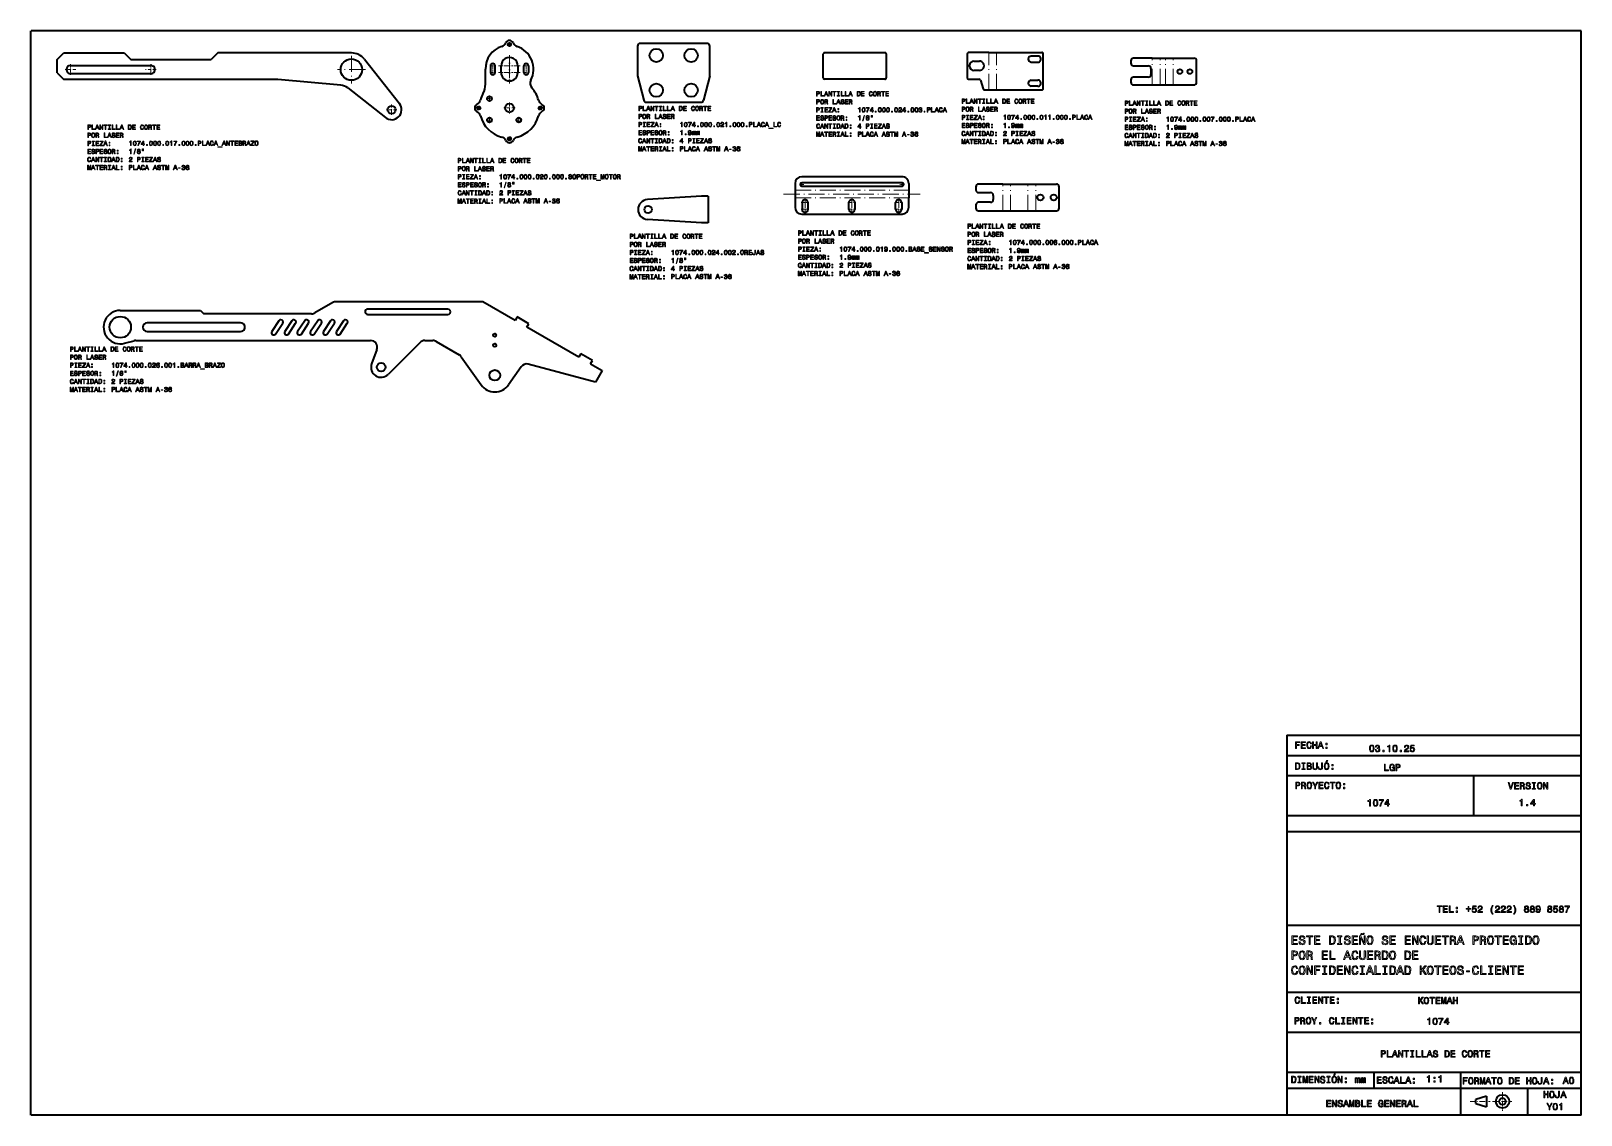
# Model space of a CAD drawing. Extents: x 15 to 1174, y 15 to 826.
import ezdxf

# ---------------------------------------------------------------- set-up
doc = ezdxf.new("R2010")
doc.units = 0
doc.linetypes.add('DASHDOT', pattern=[18.5, 12, -3, 0.5, -3])

msp = doc.modelspace()

# ---------------------------------------------------------------- linework, layer by layer
at = {"color": 7, "lineweight": 35}
for p, q in [((1173.969971, 825.840027), (15, 825.840027)), ((15, 15), (15, 825.840027)), ((1173.969971, 15), (1173.969971, 825.840027)), ((468.557037, 814.5448), (468.557037, 792.791016)), ((520.557007, 816.5448), (470.557037, 816.5448)), ((522.557007, 792.791016), (522.557007, 814.5448)), ((34.600861, 804.417786), (39.600861, 809.417786)), ((34.600861, 794.464966), (34.600861, 804.417786)), ((39.600861, 809.417786), (84.600861, 809.417786)), ((44.600861, 800.064941), (104.600861, 800.064941)), ((84.600861, 809.417786), (89.553665, 804.464966)), ((89.553665, 804.464966), (149.648071, 804.464966)), ((154.600861, 809.417786), (149.648071, 804.464966)), ((254.600861, 809.417786), (154.600861, 809.417786)), ((264.374054, 804.682312), (290.487, 771.612915)), ((358.50293, 799.740479), (358.50293, 794.740479)), ((362.00293, 794.740479), (362.00293, 799.740479)), ((366.50293, 794.740479), (366.50293, 799.740479)), ((379.00293, 799.740479), (379.00293, 794.740479)), ((383.50293, 794.740479), (383.50293, 799.740479)), ((387.00293, 799.740479), (387.00293, 794.740479)), ((607.407715, 790.681091), (607.407715, 808.681091)), ((608.407715, 809.681091), (653.407715, 809.681091)), ((654.407715, 808.681091), (654.407715, 790.681091)), ((715.09137, 808.800964), (715.09137, 790.800964)), ((731.09137, 809.800964), (716.09137, 809.800964)), ((720.09137, 803.300964), (724.09137, 803.300964)), ((731.09137, 809.800964), (736.922485, 809.800964)), ((736.922485, 809.800964), (770.922485, 809.800964)), ((767.922485, 807.050964), (762.922485, 807.050964)), ((762.922485, 802.550964), (767.922485, 802.550964)), ((771.922485, 782.800964), (771.922485, 808.800964)), ((837.419678, 803.529602), (837.419678, 801.779602)), ((853.419678, 805.529602), (839.419678, 805.529602)), ((839.419678, 799.779602), (850.419678, 799.779602)), ((853.419678, 805.529602), (859.250793, 805.529602)), ((859.250793, 805.529602), (863.250793, 805.529602)), ((863.250793, 805.529602), (869.08197, 805.529602)), ((869.08197, 805.529602), (884.581909, 805.529602)), ((886.581909, 787.529602), (886.581909, 803.529602)), ((34.600861, 794.464966), (39.600861, 789.464966)), ((199.600861, 789.464966), (39.600861, 789.464966)), ((104.600861, 793.86499), (44.600861, 793.86499)), ((246.558655, 785.356689), (199.600861, 789.464966)), ((354.75293, 786.052002), (354.75293, 797.240479)), ((468.61676, 792.305969), (473.178314, 774.059753)), ((522.497314, 792.305969), (517.935791, 774.059753)), ((653.407715, 789.681091), (608.407715, 789.681091)), ((716.09137, 789.800964), (723.891235, 789.800964)), ((724.09137, 796.300964), (720.09137, 796.300964)), ((724.847046, 789.095032), (726.874146, 782.506897)), ((762.922485, 789.050964), (767.922485, 789.050964)), ((837.419678, 789.279602), (837.419678, 787.529602)), ((850.419678, 791.279602), (839.419678, 791.279602)), ((852.419678, 797.779602), (852.419678, 793.279602)), ((251.884354, 783.24292), (279.952911, 761.078857)), ((727.829956, 781.800964), (731.09137, 781.800964)), ((731.09137, 781.800964), (736.922485, 781.800964)), ((736.922485, 781.800964), (770.922485, 781.800964)), ((767.922485, 784.550964), (762.922485, 784.550964)), ((839.419678, 785.529602), (853.419678, 785.529602)), ((853.419678, 785.529602), (859.250793, 785.529602)), ((859.250793, 785.529602), (863.250793, 785.529602)), ((863.250793, 785.529602), (869.08197, 785.529602)), ((869.08197, 785.529602), (884.581909, 785.529602)), ((475.118591, 772.5448), (515.995483, 772.5448)), ((586.279053, 711.778076), (586.279053, 706.778076)), ((666.279053, 716.778076), (591.279053, 716.778076)), ((666.279053, 712.278076), (591.279053, 712.278076)), ((591.279053, 709.778076), (666.279053, 709.778076)), ((671.279053, 711.778076), (671.279053, 706.778076)), ((721.557129, 709.307495), (721.557129, 706.907471)), ((741.557129, 711.307495), (723.557129, 711.307495)), ((741.557129, 711.307495), (747.388245, 711.307495)), ((747.388245, 711.307495), (760.388245, 711.307495)), ((760.388245, 711.307495), (766.219421, 711.307495)), ((766.219421, 711.307495), (781.71936, 711.307495)), ((783.71936, 693.307495), (783.71936, 709.307495)), ((516.402832, 702.266235), (475.937683, 699.75177)), ((521.402832, 702.266235), (516.402832, 702.266235)), ((521.402832, 702.266235), (521.402832, 682.266235)), ((586.279053, 706.778076), (586.279053, 700.94696)), ((586.279053, 700.94696), (586.279053, 693.94696)), ((591.529053, 697.44696), (591.529053, 692.44696)), ((596.029053, 692.44696), (596.029053, 697.44696)), ((626.529053, 692.44696), (626.529053, 697.44696)), ((631.029053, 697.44696), (631.029053, 692.44696)), ((661.529053, 692.44696), (661.529053, 697.44696)), ((666.029053, 697.44696), (666.029053, 692.44696)), ((671.279053, 706.778076), (671.279053, 700.94696)), ((671.279053, 693.94696), (671.279053, 700.94696)), ((721.557129, 695.70752), (721.557129, 693.307495)), ((723.557129, 704.907471), (732.557129, 704.907471)), ((732.557129, 697.70752), (723.557129, 697.70752)), ((734.557129, 702.907471), (734.557129, 699.70752)), ((516.402832, 682.266235), (475.937683, 684.780701)), ((591.279053, 688.94696), (666.279053, 688.94696)), ((723.557129, 691.307495), (741.557129, 691.307495)), ((741.557129, 691.307495), (747.388245, 691.307495)), ((747.388245, 691.307495), (760.388245, 691.307495)), ((760.388245, 691.307495), (766.219421, 691.307495)), ((766.219421, 691.307495), (781.71936, 691.307495)), ((521.402832, 682.266235), (516.402832, 682.266235)), ((81.771301, 616.817261), (141.771301, 616.817261)), ((141.771301, 616.817261), (144.271301, 614.317261)), ((224.843094, 614.317261), (144.271301, 614.317261)), ((240.611053, 622.6474), (227.343094, 614.987122)), ((352.771301, 623.317261), (243.111053, 623.317261)), ((326.771301, 617.817261), (266.771301, 617.817261)), ((377.02002, 609.317261), (352.771301, 623.317261)), ((171.771301, 607.517273), (101.771301, 607.517273)), ((200.381378, 609.146851), (195.030136, 601.054749)), ((197.869064, 599.177368), (203.220306, 607.269531)), ((210.039734, 609.146851), (204.688492, 601.054749)), ((207.52742, 599.177368), (212.878662, 607.269531)), ((219.69809, 609.146851), (214.346848, 601.054749)), ((217.185776, 599.177368), (222.537018, 607.269531)), ((229.356445, 609.146851), (224.005203, 601.054749)), ((226.844131, 599.177368), (232.195374, 607.269531)), ((239.014801, 609.146851), (233.663559, 601.054749)), ((236.502472, 599.177368), (241.853729, 607.269531)), ((248.673157, 609.146851), (243.321915, 601.054749)), ((246.160828, 599.177368), (251.512085, 607.269531)), ((266.771301, 613.817261), (326.771301, 613.817261)), ((378.52002, 611.915344), (377.02002, 609.317261)), ((387.180267, 606.915344), (378.52002, 611.915344)), ((385.680267, 604.317261), (387.180267, 606.915344)), ((424.651398, 581.817261), (385.680267, 604.317261)), ((85.006531, 592.243164), (92.111237, 594.146912)), ((93.405334, 594.317261), (268.92865, 594.317261)), ((101.771301, 601.117249), (171.771301, 601.117249)), ((305.913452, 592.852783), (282.074585, 569.013977)), ((309.448975, 594.317261), (315.431549, 594.317261)), ((317.931549, 593.6474), (335.173828, 583.692566)), ((273.627106, 587.607178), (269.723602, 576.882385)), ((336.769592, 582.230286), (351.531921, 561.147522)), ((426.151428, 584.415344), (424.651398, 581.817261)), ((434.811646, 579.415344), (426.151428, 584.415344)), ((381.44989, 574.628113), (372.010681, 561.147522)), ((436.971924, 563.156982), (386.839752, 576.589905)), ((433.311646, 576.817261), (434.811646, 579.415344)), ((433.311646, 576.817261), (441.971924, 571.817261)), ((441.971924, 571.817261), (436.971924, 563.156982)), ((953.969971, 299), (953.969971, 15)), ((953.969971, 299), (1173.969971, 299)), ((953.969971, 284), (1173.969971, 284)), ((953.969971, 269), (1173.969971, 269)), ((1093.573608, 269), (1093.573608, 239)), ((953.969971, 239), (1173.969971, 239)), ((953.969971, 227), (1173.969971, 227)), ((953.969971, 157), (1173.969971, 157)), ((953.969971, 107), (1173.969971, 107)), ((953.969971, 77), (1173.969971, 77)), ((953.969971, 47), (1173.969971, 47)), ((1018.969971, 47), (1018.969971, 35)), ((1083.969971, 47), (1083.969971, 15)), ((953.969971, 35), (1173.969971, 35)), ((1133.969971, 35), (1133.969971, 15)), ((1103.300049, 29.200001), (1095.300049, 26.700001)), ((1095.300049, 25.200001), (1095.300049, 26.700001)), ((1095.300049, 23.700001), (1095.300049, 25.200001)), ((1095.300049, 23.700001), (1103.300049, 21.200001)), ((1103.300049, 29.200001), (1103.300049, 21.200001)), ((1173.969971, 15), (15, 15))]:
    msp.add_line(p, q, dxfattribs=at)
at = {"color": 7, "linetype": 'DASHDOT', "lineweight": 13, "ltscale": 0.079918}
for p, q in [((374.351288, 815.740479), (371.154572, 815.740479)), ((351.351288, 768.240479), (348.154572, 768.240479)), ((397.351288, 768.240479), (394.154572, 768.240479)), ((374.351288, 745.240479), (371.154572, 745.240479))]:
    msp.add_line(p, q, dxfattribs=at)
at = {"color": 7, "linetype": 'DASHDOT', "lineweight": 13, "ltscale": 0.079916}
for p, q in [((372.75293, 817.338806), (372.75293, 814.142151)), ((349.75293, 769.838806), (349.75293, 766.642151)), ((395.75293, 769.838806), (395.75293, 766.642151)), ((372.75293, 746.838806), (372.75293, 743.642151))]:
    msp.add_line(p, q, dxfattribs=at)
at = {"color": 7, "linetype": 'DASHDOT', "lineweight": 13, "ltscale": 0.201501}
for p, q in [((44.600861, 800.994995), (44.600861, 792.934937)), ((104.600861, 800.994995), (104.600861, 792.934937))]:
    msp.add_line(p, q, dxfattribs=at)
at = {"color": 7, "linetype": 'DASHDOT', "lineweight": 13}
for p, q in [((254.600861, 807.36499), (254.600861, 786.564941)), ((731.09137, 781.800964), (731.09137, 809.800964)), ((736.922485, 781.800964), (736.922485, 809.800964)), ((853.419678, 785.529602), (853.419678, 805.529602)), ((859.250793, 785.529602), (859.250793, 805.529602)), ((863.250793, 785.529602), (863.250793, 805.529602)), ((869.08197, 785.529602), (869.08197, 805.529602)), ((265.000854, 796.964966), (244.200867, 796.964966)), ((741.557129, 691.307495), (741.557129, 711.307495)), ((747.388245, 691.307495), (747.388245, 711.307495)), ((760.388245, 691.307495), (760.388245, 711.307495)), ((766.219421, 691.307495), (766.219421, 711.307495)), ((577.779053, 703.862549), (679.779053, 703.862549)), ((586.279053, 706.778076), (671.279053, 706.778076)), ((586.279053, 706.778076), (671.279053, 706.778076)), ((586.279053, 700.94696), (671.279053, 700.94696)), ((586.279053, 700.94696), (671.279053, 700.94696))]:
    msp.add_line(p, q, dxfattribs=at)
at = {"color": 7, "linetype": 'DASHDOT', "lineweight": 13, "ltscale": 0.11375}
for p, q in [((362.527924, 799.740479), (357.977936, 799.740479)), ((387.527924, 799.740479), (382.977936, 799.740479)), ((362.527924, 794.740479), (357.977936, 794.740479)), ((387.527924, 794.740479), (382.977936, 794.740479)), ((360.027924, 775.240479), (355.477936, 775.240479)), ((360.027924, 759.240479), (355.477936, 759.240479)), ((382.027924, 759.240479), (377.477936, 759.240479))]:
    msp.add_line(p, q, dxfattribs=at)
at = {"color": 7, "linetype": 'DASHDOT', "lineweight": 13, "ltscale": 0.113751}
for p, q in [((360.25293, 802.015503), (360.25293, 797.465454)), ((385.25293, 802.015503), (385.25293, 797.465454)), ((360.25293, 797.015503), (360.25293, 792.465454)), ((385.25293, 797.015503), (385.25293, 792.465454)), ((357.75293, 777.515503), (357.75293, 772.965454)), ((357.75293, 761.515503), (357.75293, 756.965454)), ((379.75293, 761.515503), (379.75293, 756.965454))]:
    msp.add_line(p, q, dxfattribs=at)
at = {"color": 7, "linetype": 'DASHDOT', "lineweight": 13, "ltscale": 0.40625}
for p, q in [((380.87793, 799.740479), (364.62793, 799.740479)), ((372.75293, 807.865479), (372.75293, 791.615479)), ((372.75293, 802.865479), (372.75293, 786.615479)), ((380.87793, 794.740479), (364.62793, 794.740479))]:
    msp.add_line(p, q, dxfattribs=at)
at = {"color": 7, "linetype": 'DASHDOT', "lineweight": 13, "ltscale": 0.2015}
for p, q in [((48.630859, 796.964966), (40.570862, 796.964966)), ((108.630859, 796.964966), (100.570862, 796.964966))]:
    msp.add_line(p, q, dxfattribs=at)
at = {"color": 7, "linetype": 'DASHDOT', "lineweight": 13, "ltscale": 0.195}
msp.add_line((288.500854, 766.964966), (280.700867, 766.964966), dxfattribs=at)
at = {"color": 7, "linetype": 'DASHDOT', "lineweight": 13, "ltscale": 0.195001}
msp.add_line((284.600861, 770.86499), (284.600861, 763.064941), dxfattribs=at)
at = {"color": 7, "linetype": 'DASHDOT', "lineweight": 13, "ltscale": 0.21125}
msp.add_line((376.977936, 768.240479), (368.527924, 768.240479), dxfattribs=at)
at = {"color": 7, "linetype": 'DASHDOT', "lineweight": 13, "ltscale": 0.211249}
msp.add_line((372.75293, 772.465454), (372.75293, 764.015503), dxfattribs=at)
at = {"color": 7, "linetype": 'DASHDOT', "lineweight": 13, "ltscale": 0.08125}
for p, q in [((592.904053, 711.028076), (589.654053, 711.028076)), ((591.279053, 712.653076), (591.279053, 709.403076)), ((667.904053, 711.028076), (664.654053, 711.028076)), ((666.279053, 712.653076), (666.279053, 709.403076))]:
    msp.add_line(p, q, dxfattribs=at)
at = {"color": 7, "linetype": 'DASHDOT', "lineweight": 13, "ltscale": 0.146249}
for p, q in [((596.704041, 697.44696), (590.854065, 697.44696)), ((593.779053, 700.371948), (593.779053, 694.521973)), ((631.704041, 697.44696), (625.854065, 697.44696)), ((628.779053, 700.371948), (628.779053, 694.521973)), ((666.704041, 697.44696), (660.854065, 697.44696)), ((663.779053, 700.371948), (663.779053, 694.521973)), ((596.704041, 692.44696), (590.854065, 692.44696)), ((593.779053, 695.371948), (593.779053, 689.521973)), ((631.704041, 692.44696), (625.854065, 692.44696)), ((628.779053, 695.371948), (628.779053, 689.521973)), ((666.704041, 692.44696), (660.854065, 692.44696)), ((663.779053, 695.371948), (663.779053, 689.521973))]:
    msp.add_line(p, q, dxfattribs=at)
at = {"color": 7, "linetype": 'DASHDOT', "lineweight": 13, "ltscale": 0.371072}
msp.add_line((1091.104004, 25.200001), (1105.946899, 25.200001), dxfattribs=at)
at = {"color": 7, "linetype": 'DASHDOT', "lineweight": 13, "ltscale": 0.357507}
msp.add_line((1107.862183, 25.200001), (1122.162476, 25.200001), dxfattribs=at)
at = {"color": 7, "linetype": 'DASHDOT', "lineweight": 13, "ltscale": 0.348729}
msp.add_line((1115.300049, 32.015205), (1115.300049, 18.066055), dxfattribs=at)
at = {"color": 7, "lineweight": 13}
for points in [[(602.453918, 777.143372), (602.917847, 777.143372), (602.917847, 778.621033), (603.432251, 778.621033), (603.951721, 778.64624), (604.365295, 778.822754), (604.632568, 779.16571), (604.723328, 779.634705), (604.65271, 780.06842), (604.450989, 780.386169), (604.118164, 780.57782), (603.664246, 780.643372), (602.453918, 780.643372)], [(603.538208, 780.214722), (603.840759, 780.184448), (604.062683, 780.088623), (604.193787, 779.912109), (604.239197, 779.634705), (604.188782, 779.342224), (604.052612, 779.16571), (603.820618, 779.074951), (603.502869, 779.049683), (602.917847, 779.049683), (602.917847, 780.214722)], [(605.530273, 777.143372), (607.779541, 777.143372), (607.779541, 777.567017), (605.994263, 777.567017), (605.994263, 780.643372), (605.530273, 780.643372)], [(608.056946, 777.143372), (608.520874, 777.143372), (608.889038, 778.17218), (610.286011, 778.17218), (610.654175, 777.143372), (611.128235, 777.143372), (609.84729, 780.648438), (609.332825, 780.648438)], [(609.050415, 778.600891), (609.590088, 780.144104), (610.1297, 778.600891)], [(611.476196, 777.143372), (611.894836, 777.143372), (611.894836, 780.012939), (613.236328, 777.143372), (613.77594, 777.143372), (613.77594, 780.643372), (613.352295, 780.643372), (613.352295, 777.773804), (612.02594, 780.643372), (611.476196, 780.643372)], [(615.430115, 777.143372), (615.894104, 777.143372), (615.894104, 780.219727), (616.953186, 780.219727), (616.953186, 780.643372), (614.365967, 780.643372), (614.365967, 780.219727), (615.430115, 780.219727)], [(618.466125, 777.567017), (617.820618, 777.567017), (617.820618, 777.143372), (619.575623, 777.143372), (619.575623, 777.567017), (618.930115, 777.567017), (618.930115, 780.219727), (619.575623, 780.219727), (619.575623, 780.643372), (617.820618, 780.643372), (617.820618, 780.219727), (618.466125, 780.219727)], [(620.710388, 777.143372), (622.959656, 777.143372), (622.959656, 777.567017), (621.174377, 777.567017), (621.174377, 780.643372), (620.710388, 780.643372)], [(623.746399, 777.143372), (625.995667, 777.143372), (625.995667, 777.567017), (624.210388, 777.567017), (624.210388, 780.643372), (623.746399, 780.643372)], [(626.273071, 777.143372), (626.737061, 777.143372), (627.105164, 778.17218), (628.502136, 778.17218), (628.8703, 777.143372), (629.34436, 777.143372), (628.063416, 780.648438), (627.549011, 780.648438)], [(627.266602, 778.600891), (627.806213, 780.144104), (628.345825, 778.600891)], [(633.873169, 780.643372), (632.708191, 780.643372), (632.708191, 777.143372), (633.873169, 777.143372), (634.422913, 777.254333), (634.831421, 777.592224), (635.083557, 778.141907), (635.174377, 778.893372), (635.093628, 779.659912), (634.992798, 779.962524), (634.851562, 780.20459), (634.443054, 780.53241), (634.175781, 780.613098)], [(633.837891, 780.224792), (634.221191, 780.149109), (634.483398, 779.917175), (634.639771, 779.503601), (634.690186, 778.893372), (634.634705, 778.303284), (634.478394, 777.889771), (634.211121, 777.642639), (633.837891, 777.561951), (633.177246, 777.561951), (633.177246, 780.224792)], [(635.855164, 777.143372), (638.074219, 777.143372), (638.074219, 777.567017), (636.319153, 777.567017), (636.319153, 778.752136), (637.882568, 778.752136), (637.882568, 779.170776), (636.319153, 779.170776), (636.319153, 780.219727), (638.033875, 780.219727), (638.033875, 780.643372), (635.855164, 780.643372)], [(643.803284, 778.444519), (643.702454, 778.020874), (643.536011, 777.718323), (643.304016, 777.531677), (643.031677, 777.471191), (642.703857, 777.561951), (642.446655, 777.83429), (642.275208, 778.278076), (642.219727, 778.893372), (642.275208, 779.503601), (642.44165, 779.952454), (642.698853, 780.224792), (643.031677, 780.320618), (643.273804, 780.270203), (643.48053, 780.128967), (643.641907, 779.902039), (643.752869, 779.589355), (644.231995, 779.589355), (644.080688, 780.06842), (643.81842, 780.43158), (643.460388, 780.658508), (643.031677, 780.739197), (642.497131, 780.613098), (642.088623, 780.260071), (641.826355, 779.680115), (641.735596, 778.893372), (641.826355, 778.106628), (642.088623, 777.526672), (642.497131, 777.168579), (643.031677, 777.047546), (643.500732, 777.143372), (643.878967, 777.410645), (644.14624, 777.849426), (644.287476, 778.444519)], [(644.726196, 778.893372), (644.817017, 778.106628), (645.079224, 777.526672), (645.487732, 777.168579), (646.022339, 777.047546), (646.55188, 777.168579), (646.965393, 777.526672), (647.222595, 778.106628), (647.31842, 778.893372), (647.222595, 779.675049), (647.111694, 779.992798), (646.965393, 780.255066), (646.55188, 780.613098), (646.299683, 780.703918), (646.022339, 780.739197), (645.482727, 780.613098), (645.074219, 780.260071), (644.817017, 779.680115)], [(645.210388, 778.893372), (645.265869, 779.503601), (645.432251, 779.952454), (645.689453, 780.224792), (646.022339, 780.320618), (646.350159, 780.224792), (646.607361, 779.947388), (646.773743, 779.498535), (646.83429, 778.893372), (646.773743, 778.283142), (646.607361, 777.83429), (646.350159, 777.561951), (646.022339, 777.471191), (645.689453, 777.561951), (645.432251, 777.83429), (645.265869, 778.278076)], [(647.933716, 777.143372), (648.40271, 777.143372), (648.40271, 778.621033), (648.881836, 778.621033), (649.234863, 778.605896), (649.456787, 778.535278), (649.57782, 778.368896), (649.628235, 778.07135), (649.653442, 777.617432), (649.683716, 777.319885), (649.744263, 777.143372), (650.273743, 777.143372), (650.273743, 777.239197), (650.157776, 777.380432), (650.117432, 777.642639), (650.082153, 778.20752), (649.996399, 778.626099), (649.880371, 778.757202), (649.698853, 778.853027), (649.900574, 778.979126), (650.041809, 779.15564), (650.132568, 779.377502), (650.162842, 779.644836), (650.092224, 780.06842), (649.890503, 780.386169), (649.557617, 780.57782), (649.10376, 780.643372), (647.933716, 780.643372)], [(648.972595, 780.214722), (649.280273, 780.184448), (649.497131, 780.088623), (649.633301, 779.912109), (649.67865, 779.634705), (649.628235, 779.342224), (649.492065, 779.16571), (649.260071, 779.074951), (648.942383, 779.049683), (648.40271, 779.049683), (648.40271, 780.214722)], [(651.862366, 777.143372), (652.326355, 777.143372), (652.326355, 780.219727), (653.385437, 780.219727), (653.385437, 780.643372), (650.798279, 780.643372), (650.798279, 780.219727), (651.862366, 780.219727)], [(654.071289, 777.143372), (656.290344, 777.143372), (656.290344, 777.567017), (654.535278, 777.567017), (654.535278, 778.752136), (656.098694, 778.752136), (656.098694, 779.170776), (654.535278, 779.170776), (654.535278, 780.219727), (656.25, 780.219727), (656.25, 780.643372), (654.071289, 780.643372)], [(469.453888, 766.143372), (469.917877, 766.143372), (469.917877, 767.621033), (470.432281, 767.621033), (470.951721, 767.64624), (471.365265, 767.822754), (471.632568, 768.16571), (471.723328, 768.634705), (471.65274, 769.06842), (471.451019, 769.386169), (471.118164, 769.57782), (470.664276, 769.643372), (469.453888, 769.643372)], [(470.538177, 769.214722), (470.84079, 769.184448), (471.062683, 769.088623), (471.193817, 768.912109), (471.239197, 768.634705), (471.188751, 768.342224), (471.052582, 768.16571), (470.820618, 768.074951), (470.502869, 768.049683), (469.917877, 768.049683), (469.917877, 769.214722)], [(472.530273, 766.143372), (474.779541, 766.143372), (474.779541, 766.567017), (472.994232, 766.567017), (472.994232, 769.643372), (472.530273, 769.643372)], [(475.056915, 766.143372), (475.520905, 766.143372), (475.889038, 767.17218), (477.286011, 767.17218), (477.654175, 766.143372), (478.128235, 766.143372), (476.84726, 769.648438), (476.332855, 769.648438)], [(476.050446, 767.600891), (476.590057, 769.144104), (477.129669, 767.600891)], [(478.476227, 766.143372), (478.894806, 766.143372), (478.894806, 769.012939), (480.236298, 766.143372), (480.77594, 766.143372), (480.77594, 769.643372), (480.352295, 769.643372), (480.352295, 766.773804), (479.02594, 769.643372), (478.476227, 769.643372)], [(482.430115, 766.143372), (482.894104, 766.143372), (482.894104, 769.219727), (483.953186, 769.219727), (483.953186, 769.643372), (481.365997, 769.643372), (481.365997, 769.219727), (482.430115, 769.219727)], [(485.466125, 766.567017), (484.820618, 766.567017), (484.820618, 766.143372), (486.575653, 766.143372), (486.575653, 766.567017), (485.930115, 766.567017), (485.930115, 769.219727), (486.575653, 769.219727), (486.575653, 769.643372), (484.820618, 769.643372), (484.820618, 769.219727), (485.466125, 769.219727)], [(487.710388, 766.143372), (489.959656, 766.143372), (489.959656, 766.567017), (488.174347, 766.567017), (488.174347, 769.643372), (487.710388, 769.643372)], [(490.746399, 766.143372), (492.995667, 766.143372), (492.995667, 766.567017), (491.210388, 766.567017), (491.210388, 769.643372), (490.746399, 769.643372)], [(493.273071, 766.143372), (493.73703, 766.143372), (494.105194, 767.17218), (495.502167, 767.17218), (495.870331, 766.143372), (496.344391, 766.143372), (495.063416, 769.648438), (494.548981, 769.648438)], [(494.266571, 767.600891), (494.806183, 769.144104), (495.345825, 767.600891)], [(500.873199, 769.643372), (499.708221, 769.643372), (499.708221, 766.143372), (500.873199, 766.143372), (501.422913, 766.254333), (501.831421, 766.592224), (502.083557, 767.141907), (502.174347, 767.893372), (502.093658, 768.659912), (501.992798, 768.962524), (501.851593, 769.20459), (501.443085, 769.53241), (501.175781, 769.613098)], [(500.837891, 769.224792), (501.221191, 769.149109), (501.483429, 768.917175), (501.639771, 768.503601), (501.690186, 767.893372), (501.634735, 767.303284), (501.478394, 766.889771), (501.21109, 766.642639), (500.837891, 766.561951), (500.177246, 766.561951), (500.177246, 769.224792)], [(502.855194, 766.143372), (505.074219, 766.143372), (505.074219, 766.567017), (503.319153, 766.567017), (503.319153, 767.752136), (504.882568, 767.752136), (504.882568, 768.170776), (503.319153, 768.170776), (503.319153, 769.219727), (505.033875, 769.219727), (505.033875, 769.643372), (502.855194, 769.643372)], [(510.803314, 767.444519), (510.702454, 767.020874), (510.536011, 766.718323), (510.304016, 766.531677), (510.031708, 766.471191), (509.703888, 766.561951), (509.446686, 766.83429), (509.275208, 767.278076), (509.219727, 767.893372), (509.275208, 768.503601), (509.44165, 768.952454), (509.698853, 769.224792), (510.031708, 769.320618), (510.273773, 769.270203), (510.48053, 769.128967), (510.641937, 768.902039), (510.752869, 768.589355), (511.231995, 768.589355), (511.080688, 769.06842), (510.818451, 769.43158), (510.460388, 769.658508), (510.031708, 769.739197), (509.497131, 769.613098), (509.088623, 769.260071), (508.826355, 768.680115), (508.735596, 767.893372), (508.826355, 767.106628), (509.088623, 766.526672), (509.497131, 766.168579), (510.031708, 766.047546), (510.500732, 766.143372), (510.878967, 766.410645), (511.14624, 766.849426), (511.287476, 767.444519)], [(511.726227, 767.893372), (511.816986, 767.106628), (512.079224, 766.526672), (512.487732, 766.168579), (513.022339, 766.047546), (513.55188, 766.168579), (513.965393, 766.526672), (514.222595, 767.106628), (514.31842, 767.893372), (514.222595, 768.675049), (514.111694, 768.992798), (513.965393, 769.255066), (513.55188, 769.613098), (513.299683, 769.703918), (513.022339, 769.739197), (512.482727, 769.613098), (512.074219, 769.260071), (511.816986, 768.680115)], [(512.210388, 767.893372), (512.265869, 768.503601), (512.432251, 768.952454), (512.689453, 769.224792), (513.022339, 769.320618), (513.350159, 769.224792), (513.607361, 768.947388), (513.773743, 768.498535), (513.83429, 767.893372), (513.773743, 767.283142), (513.607361, 766.83429), (513.350159, 766.561951), (513.022339, 766.471191), (512.689453, 766.561951), (512.432251, 766.83429), (512.265869, 767.278076)], [(514.933716, 766.143372), (515.40271, 766.143372), (515.40271, 767.621033), (515.881836, 767.621033), (516.234863, 767.605896), (516.456787, 767.535278), (516.57782, 767.368896), (516.628235, 767.07135), (516.653442, 766.617432), (516.683716, 766.319885), (516.744263, 766.143372), (517.273743, 766.143372), (517.273743, 766.239197), (517.157776, 766.380432), (517.117432, 766.642639), (517.082153, 767.20752), (516.996399, 767.626099), (516.880371, 767.757202), (516.698853, 767.853027), (516.900574, 767.979126), (517.041809, 768.15564), (517.132568, 768.377502), (517.162842, 768.644836), (517.092224, 769.06842), (516.890503, 769.386169), (516.557617, 769.57782), (516.10376, 769.643372), (514.933716, 769.643372)], [(515.972595, 769.214722), (516.280273, 769.184448), (516.497131, 769.088623), (516.633301, 768.912109), (516.67865, 768.634705), (516.628235, 768.342224), (516.492065, 768.16571), (516.260071, 768.074951), (515.942383, 768.049683), (515.40271, 768.049683), (515.40271, 769.214722)], [(518.862366, 766.143372), (519.326355, 766.143372), (519.326355, 769.219727), (520.385437, 769.219727), (520.385437, 769.643372), (517.798279, 769.643372), (517.798279, 769.219727), (518.862366, 769.219727)], [(521.071289, 766.143372), (523.290344, 766.143372), (523.290344, 766.567017), (521.535278, 766.567017), (521.535278, 767.752136), (523.098694, 767.752136), (523.098694, 768.170776), (521.535278, 768.170776), (521.535278, 769.219727), (523.25, 769.219727), (523.25, 769.643372), (521.071289, 769.643372)], [(602.453918, 771.096558), (602.917847, 771.096558), (602.917847, 772.574219), (603.432251, 772.574219), (603.951721, 772.599426), (604.365295, 772.77594), (604.632568, 773.118896), (604.723328, 773.587891), (604.65271, 774.021606), (604.450989, 774.339355), (604.118164, 774.531006), (603.664246, 774.596558), (602.453918, 774.596558)], [(602.453918, 765.049683), (602.917847, 765.049683), (602.917847, 766.527344), (603.432251, 766.527344), (603.951721, 766.552551), (604.365295, 766.729065), (604.632568, 767.072021), (604.723328, 767.541016), (604.65271, 767.974731), (604.450989, 768.29248), (604.118164, 768.484131), (603.664246, 768.549683), (602.453918, 768.549683)], [(603.538208, 774.167908), (603.840759, 774.137634), (604.062683, 774.041809), (604.193787, 773.865295), (604.239197, 773.587891), (604.188782, 773.29541), (604.052612, 773.118896), (603.820618, 773.028137), (603.502869, 773.002869), (602.917847, 773.002869), (602.917847, 774.167908)], [(603.538208, 768.121033), (603.840759, 768.090759), (604.062683, 767.994934), (604.193787, 767.81842), (604.239197, 767.541016), (604.188782, 767.248535), (604.052612, 767.072021), (603.820618, 766.981262), (603.502869, 766.955994), (602.917847, 766.955994), (602.917847, 768.121033)], [(605.257935, 772.846558), (605.348694, 772.059814), (605.610962, 771.479858), (606.01947, 771.121765), (606.554016, 771.000732), (607.083557, 771.121765), (607.497131, 771.479858), (607.754333, 772.059814), (607.850159, 772.846558), (607.754333, 773.628235), (607.643372, 773.945984), (607.497131, 774.208252), (607.083557, 774.566284), (606.831421, 774.657104), (606.554016, 774.692383), (606.014404, 774.566284), (605.605896, 774.213257), (605.348694, 773.633301)], [(606.322021, 765.473328), (605.676514, 765.473328), (605.676514, 765.049683), (607.43158, 765.049683), (607.43158, 765.473328), (606.786011, 765.473328), (606.786011, 768.126038), (607.43158, 768.126038), (607.43158, 768.549683), (605.676514, 768.549683), (605.676514, 768.126038), (606.322021, 768.126038)], [(605.742065, 772.846558), (605.797546, 773.456787), (605.963989, 773.90564), (606.221191, 774.177979), (606.554016, 774.273804), (606.881836, 774.177979), (607.139038, 773.900574), (607.305481, 773.451721), (607.365967, 772.846558), (607.305481, 772.236328), (607.139038, 771.787476), (606.881836, 771.515137), (606.554016, 771.424377), (606.221191, 771.515137), (605.963989, 771.787476), (605.797546, 772.231262)], [(608.465393, 771.096558), (608.934448, 771.096558), (608.934448, 772.574219), (609.413574, 772.574219), (609.766602, 772.559082), (609.988464, 772.488464), (610.109497, 772.322083), (610.159912, 772.024536), (610.185181, 771.570618), (610.215393, 771.273071), (610.27594, 771.096558), (610.805481, 771.096558), (610.805481, 771.192383), (610.689453, 771.333618), (610.649109, 771.595825), (610.613831, 772.160706), (610.528076, 772.579285), (610.412109, 772.710388), (610.23053, 772.806213), (610.432251, 772.932312), (610.573486, 773.108826), (610.664246, 773.330688), (610.694519, 773.598022), (610.623901, 774.021606), (610.42218, 774.339355), (610.089355, 774.531006), (609.635437, 774.596558), (608.465393, 774.596558)], [(608.531006, 765.049683), (610.75, 765.049683), (610.75, 765.473328), (608.994934, 765.473328), (608.994934, 766.658447), (610.55835, 766.658447), (610.55835, 767.077087), (608.994934, 767.077087), (608.994934, 768.126038), (610.709656, 768.126038), (610.709656, 768.549683), (608.531006, 768.549683)], [(609.504333, 774.167908), (609.811951, 774.137634), (610.028809, 774.041809), (610.164978, 773.865295), (610.210388, 773.587891), (610.159912, 773.29541), (610.023804, 773.118896), (609.791809, 773.028137), (609.47406, 773.002869), (608.934448, 773.002869), (608.934448, 774.167908)], [(611.3703, 765.049683), (613.881836, 765.049683), (613.881836, 765.473328), (611.925049, 765.473328), (613.881836, 768.151245), (613.881836, 768.549683), (611.50647, 768.549683), (611.50647, 768.126038), (613.357361, 768.126038), (611.3703, 765.453125)], [(614.128967, 765.049683), (614.592957, 765.049683), (614.961121, 766.078491), (616.358093, 766.078491), (616.726196, 765.049683), (617.200317, 765.049683), (615.919312, 768.554749), (615.404907, 768.554749)], [(614.638306, 771.096558), (616.887634, 771.096558), (616.887634, 771.520203), (615.102295, 771.520203), (615.102295, 774.596558), (614.638306, 774.596558)], [(615.122498, 766.507202), (615.662109, 768.050415), (616.201721, 766.507202)], [(617.164978, 771.096558), (617.628967, 771.096558), (617.997131, 772.125366), (619.394104, 772.125366), (619.762268, 771.096558), (620.236328, 771.096558), (618.955322, 774.601624), (618.440918, 774.601624)], [(618.158508, 772.554077), (618.69812, 774.09729), (619.237732, 772.554077)], [(618.350159, 767.00647), (619.046082, 767.00647), (619.046082, 767.757874), (618.350159, 767.757874)], [(618.350159, 765.049683), (619.046082, 765.049683), (619.046082, 765.801147), (618.350159, 765.801147)], [(620.937317, 772.251465), (620.478394, 772.251465), (620.579224, 771.716858), (620.831421, 771.323486), (621.219727, 771.086487), (621.744263, 771.000732), (622.263672, 771.081421), (622.652039, 771.303345), (622.899109, 771.651306), (622.989929, 772.110229), (622.914246, 772.523804), (622.702454, 772.791077), (622.359497, 772.96759), (621.900574, 773.098694), (621.507202, 773.194519), (621.25, 773.305481), (621.10376, 773.466858), (621.05835, 773.719055), (621.10376, 773.945984), (621.234863, 774.117432), (621.436584, 774.233459), (621.713989, 774.273804), (621.996399, 774.223389), (622.218323, 774.087219), (622.364563, 773.860229), (622.435181, 773.552612), (622.894104, 773.552612), (622.894104, 773.562683), (622.813416, 774.036743), (622.576355, 774.389771), (622.203186, 774.611694), (621.698853, 774.687317), (621.244934, 774.611694), (620.891907, 774.399902), (620.664978, 774.072083), (620.58429, 773.648438), (620.649841, 773.270203), (620.841492, 773.013), (621.144104, 772.841492), (621.557617, 772.710388), (621.966125, 772.594421), (622.273804, 772.483459), (622.460388, 772.322083), (622.52594, 772.059814), (622.465393, 771.792542), (622.309082, 771.59082), (622.072021, 771.464722), (621.764404, 771.424377), (621.421448, 771.479858), (621.159241, 771.641235), (620.992798, 771.903503)], [(623.711121, 771.096558), (625.930115, 771.096558), (625.930115, 771.520203), (624.175049, 771.520203), (624.175049, 772.705322), (625.738464, 772.705322), (625.738464, 773.123962), (624.175049, 773.123962), (624.175049, 774.172913), (625.889771, 774.172913), (625.889771, 774.596558), (623.711121, 774.596558)], [(626.68158, 771.096558), (627.150574, 771.096558), (627.150574, 772.574219), (627.6297, 772.574219), (627.982727, 772.559082), (628.20459, 772.488464), (628.325623, 772.322083), (628.376099, 772.024536), (628.401306, 771.570618), (628.43158, 771.273071), (628.492065, 771.096558), (629.021606, 771.096558), (629.021606, 771.192383), (628.90564, 771.333618), (628.865295, 771.595825), (628.829956, 772.160706), (628.744263, 772.579285), (628.628235, 772.710388), (628.446655, 772.806213), (628.648438, 772.932312), (628.789612, 773.108826), (628.880432, 773.330688), (628.910645, 773.598022), (628.840088, 774.021606), (628.638306, 774.339355), (628.305481, 774.531006), (627.851562, 774.596558), (626.68158, 774.596558)], [(627.720459, 774.167908), (628.028076, 774.137634), (628.244934, 774.041809), (628.381104, 773.865295), (628.426514, 773.587891), (628.376099, 773.29541), (628.239929, 773.118896), (628.007935, 773.028137), (627.690186, 773.002869), (627.150574, 773.002869), (627.150574, 774.167908)], [(634.427246, 765.096558), (634.886169, 765.096558), (634.886169, 768.621765), (634.543213, 768.621765), (634.452454, 768.314148), (634.270874, 768.107361), (633.99353, 767.986328), (633.610229, 767.945984), (633.610229, 767.587891), (634.427246, 767.587891)], [(636.338623, 766.806213), (636.414246, 766.014404), (636.651306, 765.449585), (637.029541, 765.106628), (637.554016, 764.995667), (638.073486, 765.106628), (638.451721, 765.449585), (638.683716, 766.014404), (638.764404, 766.806213), (638.683716, 767.592957), (638.587891, 767.90564), (638.451721, 768.162842), (638.073486, 768.505798), (637.554016, 768.621765), (637.029541, 768.505798), (636.651306, 768.157776), (636.414246, 767.592957)], [(636.822754, 766.806213), (636.863098, 767.416443), (636.989197, 767.855225), (637.216125, 768.112427), (637.554016, 768.203186), (637.886902, 768.112427), (638.113831, 767.855225), (638.239929, 767.416443), (638.280273, 766.806213), (638.239929, 766.190918), (638.113831, 765.752197), (637.886902, 765.494995), (637.554016, 765.409241), (637.216125, 765.494995), (636.989197, 765.752197), (636.863098, 766.190918)], [(639.889038, 765.096558), (640.398438, 765.096558), (640.564819, 765.928711), (640.857361, 766.705322), (641.270874, 767.426514), (641.810547, 768.102295), (641.810547, 768.520935), (639.409912, 768.520935), (639.409912, 768.061951), (641.326355, 768.061951), (640.771606, 767.381165), (640.353027, 766.670044), (640.060547, 765.913574)], [(643.903442, 765.096558), (644.357361, 765.096558), (644.357361, 765.963989), (644.856628, 765.963989), (644.856628, 766.367432), (644.357361, 766.367432), (644.357361, 768.520935), (643.898438, 768.520935), (642.365295, 766.407776), (642.365295, 765.963989), (643.903442, 765.963989)], [(642.788879, 766.367432), (643.903442, 767.935913), (643.903442, 766.367432)], [(646.314148, 765.096558), (647.010071, 765.096558), (647.010071, 765.848022), (646.314148, 765.848022)], [(648.482727, 766.806213), (648.55835, 766.014404), (648.79541, 765.449585), (649.173645, 765.106628), (649.69812, 764.995667), (650.21759, 765.106628), (650.595825, 765.449585), (650.82782, 766.014404), (650.908508, 766.806213), (650.82782, 767.592957), (650.731995, 767.90564), (650.595825, 768.162842), (650.21759, 768.505798), (649.69812, 768.621765), (649.173645, 768.505798), (648.79541, 768.157776), (648.55835, 767.592957)], [(648.966858, 766.806213), (649.007202, 767.416443), (649.133301, 767.855225), (649.360229, 768.112427), (649.69812, 768.203186), (650.031006, 768.112427), (650.257935, 767.855225), (650.384033, 767.416443), (650.424377, 766.806213), (650.384033, 766.190918), (650.257935, 765.752197), (650.031006, 765.494995), (649.69812, 765.409241), (649.360229, 765.494995), (649.133301, 765.752197), (649.007202, 766.190918)], [(651.518738, 766.806213), (651.59436, 766.014404), (651.831421, 765.449585), (652.209656, 765.106628), (652.734131, 764.995667), (653.253601, 765.106628), (653.631836, 765.449585), (653.863831, 766.014404), (653.944519, 766.806213), (653.863831, 767.592957), (653.768005, 767.90564), (653.631836, 768.162842), (653.253601, 768.505798), (652.734131, 768.621765), (652.209656, 768.505798), (651.831421, 768.157776), (651.59436, 767.592957)], [(652.002869, 766.806213), (652.043213, 767.416443), (652.169312, 767.855225), (652.39624, 768.112427), (652.734131, 768.203186), (653.067017, 768.112427), (653.293945, 767.855225), (653.420044, 767.416443), (653.460388, 766.806213), (653.420044, 766.190918), (653.293945, 765.752197), (653.067017, 765.494995), (652.734131, 765.409241), (652.39624, 765.494995), (652.169312, 765.752197), (652.043213, 766.190918)], [(654.554749, 766.806213), (654.630432, 766.014404), (654.867432, 765.449585), (655.245667, 765.106628), (655.770203, 764.995667), (656.289612, 765.106628), (656.667847, 765.449585), (656.899841, 766.014404), (656.98053, 766.806213), (656.899841, 767.592957), (656.804016, 767.90564), (656.667847, 768.162842), (656.289612, 768.505798), (655.770203, 768.621765), (655.245667, 768.505798), (654.867432, 768.157776), (654.630432, 767.592957)], [(655.038879, 766.806213), (655.079224, 767.416443), (655.205322, 767.855225), (655.432251, 768.112427), (655.770203, 768.203186), (656.103027, 768.112427), (656.329956, 767.855225), (656.456055, 767.416443), (656.496399, 766.806213), (656.456055, 766.190918), (656.329956, 765.752197), (656.103027, 765.494995), (655.770203, 765.409241), (655.432251, 765.494995), (655.205322, 765.752197), (655.079224, 766.190918)], [(658.458191, 765.096558), (659.154175, 765.096558), (659.154175, 765.848022), (658.458191, 765.848022)], [(660.626831, 766.806213), (660.702454, 766.014404), (660.939453, 765.449585), (661.317749, 765.106628), (661.842224, 764.995667), (662.361694, 765.106628), (662.739929, 765.449585), (662.971924, 766.014404), (663.052612, 766.806213), (662.971924, 767.592957), (662.876099, 767.90564), (662.739929, 768.162842), (662.361694, 768.505798), (661.842224, 768.621765), (661.317749, 768.505798), (660.939453, 768.157776), (660.702454, 767.592957)], [(661.110962, 766.806213), (661.151306, 767.416443), (661.277405, 767.855225), (661.504333, 768.112427), (661.842224, 768.203186), (662.175049, 768.112427), (662.402039, 767.855225), (662.528076, 767.416443), (662.56842, 766.806213), (662.528076, 766.190918), (662.402039, 765.752197), (662.175049, 765.494995), (661.842224, 765.409241), (661.504333, 765.494995), (661.277405, 765.752197), (661.151306, 766.190918)], [(663.647705, 765.096558), (666.053345, 765.096558), (666.053345, 765.530273), (664.152039, 765.530273), (664.257935, 765.767334), (664.439453, 765.963989), (664.999268, 766.322083), (665.296814, 766.473389), (665.6297, 766.690247), (665.866699, 766.942383), (666.002869, 767.239929), (666.053345, 767.57782), (665.96759, 768.001465), (665.73053, 768.33429), (665.367432, 768.546143), (664.898438, 768.621765), (664.414246, 768.536011), (664.046082, 768.299011), (663.809082, 767.920776), (663.728394, 767.421509), (663.728394, 767.350891), (664.187317, 767.350891), (664.187317, 767.391235), (664.232727, 767.734192), (664.368896, 767.986328), (664.585754, 768.147705), (664.873169, 768.203186), (665.16571, 768.152771), (665.382568, 768.026672), (665.523804, 767.830017), (665.574219, 767.582886), (665.538879, 767.350891), (665.443054, 767.154175), (665.281677, 766.982727), (665.059814, 766.831421), (664.762268, 766.670044), (664.268005, 766.357361), (663.920044, 766.024536), (663.713257, 765.621033), (663.647705, 765.111694)], [(668.19165, 765.096558), (668.645508, 765.096558), (668.645508, 765.963989), (669.144836, 765.963989), (669.144836, 766.367432), (668.645508, 766.367432), (668.645508, 768.520935), (668.186584, 768.520935), (666.653442, 766.407776), (666.653442, 765.963989), (668.19165, 765.963989)], [(667.077087, 766.367432), (668.19165, 767.935913), (668.19165, 766.367432)], [(670.602295, 765.096558), (671.298279, 765.096558), (671.298279, 765.848022), (670.602295, 765.848022)], [(672.770874, 766.806213), (672.846558, 766.014404), (673.083557, 765.449585), (673.461792, 765.106628), (673.986328, 764.995667), (674.505737, 765.106628), (674.884033, 765.449585), (675.115967, 766.014404), (675.196655, 766.806213), (675.115967, 767.592957), (675.020142, 767.90564), (674.884033, 768.162842), (674.505737, 768.505798), (673.986328, 768.621765), (673.461792, 768.505798), (673.083557, 768.157776), (672.846558, 767.592957)], [(673.255066, 766.806213), (673.29541, 767.416443), (673.421448, 767.855225), (673.648438, 768.112427), (673.986328, 768.203186), (674.319153, 768.112427), (674.546082, 767.855225), (674.67218, 767.416443), (674.712524, 766.806213), (674.67218, 766.190918), (674.546082, 765.752197), (674.319153, 765.494995), (673.986328, 765.409241), (673.648438, 765.494995), (673.421448, 765.752197), (673.29541, 766.190918)], [(675.806885, 766.806213), (675.882568, 766.014404), (676.119568, 765.449585), (676.497803, 765.106628), (677.022339, 764.995667), (677.541809, 765.106628), (677.920044, 765.449585), (678.152039, 766.014404), (678.232727, 766.806213), (678.152039, 767.592957), (678.056213, 767.90564), (677.920044, 768.162842), (677.541809, 768.505798), (677.022339, 768.621765), (676.497803, 768.505798), (676.119568, 768.157776), (675.882568, 767.592957)], [(676.291077, 766.806213), (676.331421, 767.416443), (676.45752, 767.855225), (676.684448, 768.112427), (677.022339, 768.203186), (677.355164, 768.112427), (677.582153, 767.855225), (677.708191, 767.416443), (677.748535, 766.806213), (677.708191, 766.190918), (677.582153, 765.752197), (677.355164, 765.494995), (677.022339, 765.409241), (676.684448, 765.494995), (676.45752, 765.752197), (676.331421, 766.190918)], [(678.787476, 766.195984), (678.787476, 766.160706), (678.868164, 765.676514), (679.105164, 765.313416), (679.478394, 765.081421), (679.972595, 764.995667), (680.497131, 765.081421), (680.890503, 765.303345), (681.142639, 765.656372), (681.233398, 766.110229), (681.193054, 766.407776), (681.082153, 766.649841), (680.900574, 766.836487), (680.658508, 766.972656), (680.986328, 767.244995), (681.102295, 767.678711), (681.026672, 768.072083), (680.809814, 768.369629), (680.456787, 768.556213), (679.972595, 768.621765), (679.518738, 768.541077), (679.170715, 768.319153), (678.943787, 767.966125), (678.868164, 767.497131), (678.868164, 767.461853), (679.317017, 767.461853), (679.357361, 767.784607), (679.488464, 768.016602), (679.700256, 768.157776), (679.997803, 768.208252), (680.260071, 768.167908), (680.451721, 768.061951), (680.567749, 767.890503), (680.613098, 767.658508), (680.567749, 767.411377), (680.446655, 767.244995), (680.234863, 767.144104), (679.947388, 767.113831), (679.750732, 767.118896), (679.750732, 766.720459), (679.997803, 766.730591), (680.315552, 766.685181), (680.552612, 766.564148), (680.693787, 766.367432), (680.744263, 766.110229), (680.688782, 765.817749), (680.54248, 765.600891), (680.310486, 765.464722), (680.002869, 765.419312), (679.685181, 765.469727), (679.453186, 765.621033), (679.306885, 765.863098), (679.251465, 766.195984)], [(682.746399, 765.096558), (683.442383, 765.096558), (683.442383, 765.848022), (682.746399, 765.848022)], [(685.066284, 765.096558), (685.530273, 765.096558), (685.530273, 766.574219), (686.044678, 766.574219), (686.564087, 766.599426), (686.977661, 766.77594), (687.244934, 767.118896), (687.335754, 767.587891), (687.265137, 768.021606), (687.063416, 768.339355), (686.73053, 768.531006), (686.276672, 768.596558), (685.066284, 768.596558)], [(686.150574, 768.167908), (686.453186, 768.137634), (686.675049, 768.041809), (686.806213, 767.865295), (686.851562, 767.587891), (686.801147, 767.29541), (686.664978, 767.118896), (686.432983, 767.028137), (686.115234, 767.002869), (685.530273, 767.002869), (685.530273, 768.167908)], [(688.142639, 765.096558), (690.391907, 765.096558), (690.391907, 765.520203), (688.606628, 765.520203), (688.606628, 768.596558), (688.142639, 768.596558)], [(690.669312, 765.096558), (691.133301, 765.096558), (691.501404, 766.125366), (692.898438, 766.125366), (693.266541, 765.096558), (693.740601, 765.096558), (692.459656, 768.601624), (691.945251, 768.601624)], [(691.662842, 766.554077), (692.202454, 768.09729), (692.742065, 766.554077)], [(696.055481, 766.397705), (695.95459, 765.97406), (695.788147, 765.671509), (695.556213, 765.484863), (695.283875, 765.424377), (694.956055, 765.515137), (694.698853, 765.787476), (694.527344, 766.231262), (694.471924, 766.846558), (694.527344, 767.456787), (694.693787, 767.90564), (694.950989, 768.177979), (695.283875, 768.273804), (695.52594, 768.223389), (695.732727, 768.082153), (695.894104, 767.855225), (696.005005, 767.542542), (696.484131, 767.542542), (696.332825, 768.021606), (696.070618, 768.384766), (695.712524, 768.611694), (695.283875, 768.692383), (694.749268, 768.566284), (694.340759, 768.213257), (694.078491, 767.633301), (693.987732, 766.846558), (694.078491, 766.059814), (694.340759, 765.479858), (694.749268, 765.121765), (695.283875, 765.000732), (695.752869, 765.096558), (696.131104, 765.363831), (696.398438, 765.802612), (696.539612, 766.397705)], [(696.741333, 765.096558), (697.205322, 765.096558), (697.573486, 766.125366), (698.970459, 766.125366), (699.338623, 765.096558), (699.812683, 765.096558), (698.531677, 768.601624), (698.017273, 768.601624)], [(697.734863, 766.554077), (698.274475, 768.09729), (698.814087, 766.554077)], [(711.183899, 771.573364), (711.647827, 771.573364), (711.647827, 773.051025), (712.162231, 773.051025), (712.681702, 773.076233), (713.095276, 773.252747), (713.362549, 773.595703), (713.453308, 774.064697), (713.38269, 774.498413), (713.180969, 774.816162), (712.848145, 775.007812), (712.394226, 775.073364), (711.183899, 775.073364)], [(711.183899, 765.52655), (711.647827, 765.52655), (711.647827, 767.004211), (712.162231, 767.004211), (712.681702, 767.029419), (713.095276, 767.205933), (713.362549, 767.548889), (713.453308, 768.017883), (713.38269, 768.451599), (713.180969, 768.769348), (712.848145, 768.960999), (712.394226, 769.02655), (711.183899, 769.02655)], [(712.268188, 774.644714), (712.57074, 774.614441), (712.792664, 774.518616), (712.923767, 774.342102), (712.969177, 774.064697), (712.918762, 773.772217), (712.782593, 773.595703), (712.550598, 773.504944), (712.232849, 773.479675), (711.647827, 773.479675), (711.647827, 774.644714)], [(712.268188, 768.5979), (712.57074, 768.567627), (712.792664, 768.471802), (712.923767, 768.295288), (712.969177, 768.017883), (712.918762, 767.725403), (712.782593, 767.548889), (712.550598, 767.45813), (712.232849, 767.432861), (711.647827, 767.432861), (711.647827, 768.5979)], [(713.987915, 767.27655), (714.078674, 766.489807), (714.340942, 765.909851), (714.749451, 765.551758), (715.283997, 765.430725), (715.813538, 765.551758), (716.227112, 765.909851), (716.484314, 766.489807), (716.580139, 767.27655), (716.484314, 768.058228), (716.373352, 768.375977), (716.227112, 768.638245), (715.813538, 768.996277), (715.561401, 769.087097), (715.283997, 769.122375), (714.744385, 768.996277), (714.335876, 768.64325), (714.078674, 768.063293)], [(714.260254, 771.573364), (716.509521, 771.573364), (716.509521, 771.997009), (714.724243, 771.997009), (714.724243, 775.073364), (714.260254, 775.073364)], [(714.472046, 767.27655), (714.527527, 767.88678), (714.69397, 768.335632), (714.951172, 768.607971), (715.283997, 768.703796), (715.611816, 768.607971), (715.869019, 768.330566), (716.035461, 767.881714), (716.095947, 767.27655), (716.035461, 766.666321), (715.869019, 766.217468), (715.611816, 765.945129), (715.283997, 765.85437), (714.951172, 765.945129), (714.69397, 766.217468), (714.527527, 766.661255)], [(716.786926, 771.573364), (717.250854, 771.573364), (717.619019, 772.602173), (719.015991, 772.602173), (719.384155, 771.573364), (719.858215, 771.573364), (718.577271, 775.07843), (718.062805, 775.07843)], [(717.195374, 765.52655), (717.664429, 765.52655), (717.664429, 767.004211), (718.143555, 767.004211), (718.496582, 766.989075), (718.718445, 766.918457), (718.839478, 766.752075), (718.889893, 766.454529), (718.915161, 766.00061), (718.945374, 765.703064), (719.00592, 765.52655), (719.535461, 765.52655), (719.535461, 765.622375), (719.419434, 765.763611), (719.379089, 766.025818), (719.343811, 766.590698), (719.258057, 767.009277), (719.14209, 767.140381), (718.96051, 767.236206), (719.162231, 767.362305), (719.303467, 767.538818), (719.394226, 767.760681), (719.4245, 768.028015), (719.353882, 768.451599), (719.152161, 768.769348), (718.819336, 768.960999), (718.365417, 769.02655), (717.195374, 769.02655)], [(718.234314, 768.5979), (718.541931, 768.567627), (718.758789, 768.471802), (718.894958, 768.295288), (718.940369, 768.017883), (718.889893, 767.725403), (718.753784, 767.548889), (718.52179, 767.45813), (718.204041, 767.432861), (717.664429, 767.432861), (717.664429, 768.5979)], [(717.780396, 773.030884), (718.320068, 774.574097), (718.85968, 773.030884)], [(720.206177, 771.573364), (720.624817, 771.573364), (720.624817, 774.442932), (721.966309, 771.573364), (722.50592, 771.573364), (722.50592, 775.073364), (722.082275, 775.073364), (722.082275, 772.203796), (720.75592, 775.073364), (720.206177, 775.073364)], [(724.160095, 771.573364), (724.624084, 771.573364), (724.624084, 774.649719), (725.683167, 774.649719), (725.683167, 775.073364), (723.095947, 775.073364), (723.095947, 774.649719), (724.160095, 774.649719)], [(723.368286, 765.52655), (725.617615, 765.52655), (725.617615, 765.950195), (723.832275, 765.950195), (723.832275, 769.02655), (723.368286, 769.02655)], [(725.894958, 765.52655), (726.358948, 765.52655), (726.727112, 766.555359), (728.124084, 766.555359), (728.492249, 765.52655), (728.966309, 765.52655), (727.685303, 769.031616), (727.170898, 769.031616)], [(727.196106, 771.997009), (726.550598, 771.997009), (726.550598, 771.573364), (728.305603, 771.573364), (728.305603, 771.997009), (727.660095, 771.997009), (727.660095, 774.649719), (728.305603, 774.649719), (728.305603, 775.073364), (726.550598, 775.073364), (726.550598, 774.649719), (727.196106, 774.649719)], [(726.888489, 766.98407), (727.428101, 768.527283), (727.967712, 766.98407)], [(729.667297, 766.681458), (729.208374, 766.681458), (729.309204, 766.146851), (729.561401, 765.753479), (729.949707, 765.516479), (730.474243, 765.430725), (730.993652, 765.511414), (731.382019, 765.733337), (731.629089, 766.081299), (731.71991, 766.540222), (731.644226, 766.953796), (731.432434, 767.221069), (731.089478, 767.397583), (730.630554, 767.528687), (730.237183, 767.624512), (729.97998, 767.735474), (729.83374, 767.896851), (729.78833, 768.149048), (729.83374, 768.375977), (729.964844, 768.547424), (730.166565, 768.663452), (730.44397, 768.703796), (730.726379, 768.653381), (730.948303, 768.517212), (731.094543, 768.290222), (731.165161, 767.982605), (731.624084, 767.982605), (731.624084, 767.992676), (731.543396, 768.466736), (731.306335, 768.819763), (730.933167, 769.041687), (730.428833, 769.11731), (729.974915, 769.041687), (729.621887, 768.829834), (729.394958, 768.502075), (729.31427, 768.07843), (729.379822, 767.700195), (729.571472, 767.442993), (729.874084, 767.271484), (730.287598, 767.140381), (730.696106, 767.024414), (731.003784, 766.913452), (731.190369, 766.752075), (731.25592, 766.489807), (731.195374, 766.222534), (731.039062, 766.020813), (730.802002, 765.894714), (730.494385, 765.85437), (730.151428, 765.909851), (729.889221, 766.071228), (729.722778, 766.333496)], [(729.440369, 771.573364), (731.689636, 771.573364), (731.689636, 771.997009), (729.904358, 771.997009), (729.904358, 775.073364), (729.440369, 775.073364)], [(732.441101, 765.52655), (734.660095, 765.52655), (734.660095, 765.950195), (732.905029, 765.950195), (732.905029, 767.135315), (734.468445, 767.135315), (734.468445, 767.553955), (732.905029, 767.553955), (732.905029, 768.602905), (734.619751, 768.602905), (734.619751, 769.02655), (732.441101, 769.02655)], [(732.476379, 771.573364), (734.725647, 771.573364), (734.725647, 771.997009), (732.940369, 771.997009), (732.940369, 775.073364), (732.476379, 775.073364)], [(735.003052, 771.573364), (735.467041, 771.573364), (735.835144, 772.602173), (737.232117, 772.602173), (737.600281, 771.573364), (738.074341, 771.573364), (736.793396, 775.07843), (736.278992, 775.07843)], [(735.41156, 765.52655), (735.880554, 765.52655), (735.880554, 767.004211), (736.35968, 767.004211), (736.712708, 766.989075), (736.93457, 766.918457), (737.055603, 766.752075), (737.106079, 766.454529), (737.131287, 766.00061), (737.16156, 765.703064), (737.222046, 765.52655), (737.751587, 765.52655), (737.751587, 765.622375), (737.63562, 765.763611), (737.595276, 766.025818), (737.559937, 766.590698), (737.474243, 767.009277), (737.358215, 767.140381), (737.176636, 767.236206), (737.378418, 767.362305), (737.519592, 767.538818), (737.610413, 767.760681), (737.640625, 768.028015), (737.570068, 768.451599), (737.368286, 768.769348), (737.035461, 768.960999), (736.581543, 769.02655), (735.41156, 769.02655)], [(736.450439, 768.5979), (736.758057, 768.567627), (736.974915, 768.471802), (737.111084, 768.295288), (737.156494, 768.017883), (737.106079, 767.725403), (736.96991, 767.548889), (736.737915, 767.45813), (736.420166, 767.432861), (735.880554, 767.432861), (735.880554, 768.5979)], [(735.996582, 773.030884), (736.536194, 774.574097), (737.075806, 773.030884)], [(742.603149, 775.073364), (741.438171, 775.073364), (741.438171, 771.573364), (742.603149, 771.573364), (743.152893, 771.684326), (743.561401, 772.022217), (743.813538, 772.571899), (743.904358, 773.323364), (743.823608, 774.089905), (743.722778, 774.392517), (743.581543, 774.634583), (743.173035, 774.962402), (742.905762, 775.043091)], [(742.567871, 774.654785), (742.951172, 774.579102), (743.213379, 774.347168), (743.369751, 773.933594), (743.420166, 773.323364), (743.364685, 772.733276), (743.208374, 772.319763), (742.941101, 772.072632), (742.567871, 771.991943), (741.907227, 771.991943), (741.907227, 774.654785)], [(744.585144, 771.573364), (746.804199, 771.573364), (746.804199, 771.997009), (745.049133, 771.997009), (745.049133, 773.182129), (746.612549, 773.182129), (746.612549, 773.600769), (745.049133, 773.600769), (745.049133, 774.649719), (746.763855, 774.649719), (746.763855, 775.073364), (744.585144, 775.073364)], [(752.533264, 772.874512), (752.432434, 772.450867), (752.265991, 772.148315), (752.033997, 771.96167), (751.761658, 771.901184), (751.433838, 771.991943), (751.176636, 772.264282), (751.005188, 772.708069), (750.949707, 773.323364), (751.005188, 773.933594), (751.171631, 774.382446), (751.428833, 774.654785), (751.761658, 774.75061), (752.003784, 774.700195), (752.21051, 774.55896), (752.371887, 774.332031), (752.482849, 774.019348), (752.961975, 774.019348), (752.810669, 774.498413), (752.548401, 774.861572), (752.190369, 775.088501), (751.761658, 775.169189), (751.227112, 775.043091), (750.818604, 774.690063), (750.556335, 774.110107), (750.465576, 773.323364), (750.556335, 772.536621), (750.818604, 771.956665), (751.227112, 771.598572), (751.761658, 771.477539), (752.230713, 771.573364), (752.608948, 771.840637), (752.876221, 772.279419), (753.017456, 772.874512)], [(753.456177, 773.323364), (753.546997, 772.536621), (753.809204, 771.956665), (754.217712, 771.598572), (754.752319, 771.477539), (755.28186, 771.598572), (755.695374, 771.956665), (755.952576, 772.536621), (756.048401, 773.323364), (755.952576, 774.105042), (755.841675, 774.422791), (755.695374, 774.685059), (755.28186, 775.043091), (755.029663, 775.133911), (754.752319, 775.169189), (754.212708, 775.043091), (753.804199, 774.690063), (753.546997, 774.110107)], [(753.940369, 773.323364), (753.99585, 773.933594), (754.162231, 774.382446), (754.419434, 774.654785), (754.752319, 774.75061), (755.080139, 774.654785), (755.337341, 774.37738), (755.503723, 773.928528), (755.56427, 773.323364), (755.503723, 772.713135), (755.337341, 772.264282), (755.080139, 771.991943), (754.752319, 771.901184), (754.419434, 771.991943), (754.162231, 772.264282), (753.99585, 772.708069)], [(756.663696, 771.573364), (757.13269, 771.573364), (757.13269, 773.051025), (757.611816, 773.051025), (757.964844, 773.035889), (758.186768, 772.965271), (758.3078, 772.798889), (758.358215, 772.501343), (758.383423, 772.047424), (758.413696, 771.749878), (758.474243, 771.573364), (759.003723, 771.573364), (759.003723, 771.669189), (758.887756, 771.810425), (758.847412, 772.072632), (758.812134, 772.637512), (758.726379, 773.056091), (758.610352, 773.187195), (758.428833, 773.28302), (758.630554, 773.409119), (758.77179, 773.585632), (758.862549, 773.807495), (758.892822, 774.074829), (758.822205, 774.498413), (758.620483, 774.816162), (758.287598, 775.007812), (757.83374, 775.073364), (756.663696, 775.073364)], [(757.702576, 774.644714), (758.010254, 774.614441), (758.227112, 774.518616), (758.363281, 774.342102), (758.40863, 774.064697), (758.358215, 773.772217), (758.222046, 773.595703), (757.990051, 773.504944), (757.672363, 773.479675), (757.13269, 773.479675), (757.13269, 774.644714)], [(760.592346, 771.573364), (761.056335, 771.573364), (761.056335, 774.649719), (762.115417, 774.649719), (762.115417, 775.073364), (759.528259, 775.073364), (759.528259, 774.649719), (760.592346, 774.649719)], [(762.80127, 771.573364), (765.020325, 771.573364), (765.020325, 771.997009), (763.265259, 771.997009), (763.265259, 773.182129), (764.828674, 773.182129), (764.828674, 773.600769), (763.265259, 773.600769), (763.265259, 774.649719), (764.97998, 774.649719), (764.97998, 775.073364), (762.80127, 775.073364)], [(833.063904, 770.163391), (833.527832, 770.163391), (833.527832, 771.641052), (834.042236, 771.641052), (834.561707, 771.66626), (834.975281, 771.842773), (835.242554, 772.18573), (835.333313, 772.654724), (835.262695, 773.08844), (835.060974, 773.406189), (834.728149, 773.597839), (834.274231, 773.663391), (833.063904, 773.663391)], [(833.063904, 764.116577), (833.527832, 764.116577), (833.527832, 765.594238), (834.042236, 765.594238), (834.561707, 765.619446), (834.975281, 765.795959), (835.242554, 766.138916), (835.333313, 766.60791), (835.262695, 767.041626), (835.060974, 767.359375), (834.728149, 767.551025), (834.274231, 767.616577), (833.063904, 767.616577)], [(834.148193, 773.234741), (834.450745, 773.204468), (834.672668, 773.108643), (834.803772, 772.932129), (834.849182, 772.654724), (834.798767, 772.362244), (834.662598, 772.18573), (834.430603, 772.094971), (834.112854, 772.069702), (833.527832, 772.069702), (833.527832, 773.234741)], [(834.148193, 767.187927), (834.450745, 767.157654), (834.672668, 767.061829), (834.803772, 766.885315), (834.849182, 766.60791), (834.798767, 766.31543), (834.662598, 766.138916), (834.430603, 766.048157), (834.112854, 766.022888), (833.527832, 766.022888), (833.527832, 767.187927)], [(835.86792, 765.866577), (835.958679, 765.079834), (836.220947, 764.499878), (836.629456, 764.141785), (837.164001, 764.020752), (837.693542, 764.141785), (838.107117, 764.499878), (838.364319, 765.079834), (838.460144, 765.866577), (838.364319, 766.648254), (838.253357, 766.966003), (838.107117, 767.228271), (837.693542, 767.586304), (837.441406, 767.677124), (837.164001, 767.712402), (836.62439, 767.586304), (836.215881, 767.233276), (835.958679, 766.65332)], [(836.140259, 770.163391), (838.389526, 770.163391), (838.389526, 770.587036), (836.604248, 770.587036), (836.604248, 773.663391), (836.140259, 773.663391)], [(836.352051, 765.866577), (836.407532, 766.476807), (836.573975, 766.925659), (836.831177, 767.197998), (837.164001, 767.293823), (837.491821, 767.197998), (837.749023, 766.920593), (837.915466, 766.471741), (837.975952, 765.866577), (837.915466, 765.256348), (837.749023, 764.807495), (837.491821, 764.535156), (837.164001, 764.444397), (836.831177, 764.535156), (836.573975, 764.807495), (836.407532, 765.251282)], [(838.666931, 770.163391), (839.130859, 770.163391), (839.499023, 771.1922), (840.895996, 771.1922), (841.26416, 770.163391), (841.73822, 770.163391), (840.457275, 773.668457), (839.94281, 773.668457)], [(839.075378, 764.116577), (839.544434, 764.116577), (839.544434, 765.594238), (840.02356, 765.594238), (840.376587, 765.579102), (840.59845, 765.508484), (840.719482, 765.342102), (840.769897, 765.044556), (840.795166, 764.590637), (840.825378, 764.293091), (840.885925, 764.116577), (841.415466, 764.116577), (841.415466, 764.212402), (841.299438, 764.353638), (841.259094, 764.615845), (841.223816, 765.180725), (841.138062, 765.599304), (841.022095, 765.730408), (840.840515, 765.826233), (841.042236, 765.952332), (841.183472, 766.128845), (841.274231, 766.350708), (841.304504, 766.618042), (841.233887, 767.041626), (841.032166, 767.359375), (840.699341, 767.551025), (840.245422, 767.616577), (839.075378, 767.616577)], [(840.114319, 767.187927), (840.421936, 767.157654), (840.638794, 767.061829), (840.774963, 766.885315), (840.820374, 766.60791), (840.769897, 766.31543), (840.633789, 766.138916), (840.401794, 766.048157), (840.084045, 766.022888), (839.544434, 766.022888), (839.544434, 767.187927)], [(839.6604, 771.620911), (840.200073, 773.164124), (840.739685, 771.620911)], [(842.086182, 770.163391), (842.504822, 770.163391), (842.504822, 773.032959), (843.846313, 770.163391), (844.385925, 770.163391), (844.385925, 773.663391), (843.96228, 773.663391), (843.96228, 770.793823), (842.635925, 773.663391), (842.086182, 773.663391)], [(846.0401, 770.163391), (846.504089, 770.163391), (846.504089, 773.239746), (847.563171, 773.239746), (847.563171, 773.663391), (844.975952, 773.663391), (844.975952, 773.239746), (846.0401, 773.239746)], [(845.248291, 764.116577), (847.49762, 764.116577), (847.49762, 764.540222), (845.71228, 764.540222), (845.71228, 767.616577), (845.248291, 767.616577)], [(847.774963, 764.116577), (848.238953, 764.116577), (848.607117, 765.145386), (850.004089, 765.145386), (850.372253, 764.116577), (850.846313, 764.116577), (849.565308, 767.621643), (849.050903, 767.621643)], [(849.076111, 770.587036), (848.430603, 770.587036), (848.430603, 770.163391), (850.185608, 770.163391), (850.185608, 770.587036), (849.5401, 770.587036), (849.5401, 773.239746), (850.185608, 773.239746), (850.185608, 773.663391), (848.430603, 773.663391), (848.430603, 773.239746), (849.076111, 773.239746)], [(848.768494, 765.574097), (849.308105, 767.11731), (849.847717, 765.574097)], [(851.547302, 765.271484), (851.088379, 765.271484), (851.189209, 764.736877), (851.441406, 764.343506), (851.829712, 764.106506), (852.354248, 764.020752), (852.873657, 764.10144), (853.262024, 764.323364), (853.509094, 764.671326), (853.599915, 765.130249), (853.524231, 765.543823), (853.312439, 765.811096), (852.969482, 765.98761), (852.510559, 766.118713), (852.117188, 766.214539), (851.859985, 766.3255), (851.713745, 766.486877), (851.668335, 766.739075), (851.713745, 766.966003), (851.844849, 767.137451), (852.04657, 767.253479), (852.323975, 767.293823), (852.606384, 767.243408), (852.828308, 767.107239), (852.974548, 766.880249), (853.045166, 766.572632), (853.504089, 766.572632), (853.504089, 766.582703), (853.423401, 767.056763), (853.18634, 767.40979), (852.813171, 767.631714), (852.308838, 767.707336), (851.854919, 767.631714), (851.501892, 767.419922), (851.274963, 767.092102), (851.194275, 766.668457), (851.259827, 766.290222), (851.451477, 766.03302), (851.754089, 765.861511), (852.167603, 765.730408), (852.576111, 765.614441), (852.883789, 765.503479), (853.070374, 765.342102), (853.135925, 765.079834), (853.075378, 764.812561), (852.919067, 764.61084), (852.682007, 764.484741), (852.37439, 764.444397), (852.031433, 764.499878), (851.769226, 764.661255), (851.602783, 764.923523)], [(851.320374, 770.163391), (853.569641, 770.163391), (853.569641, 770.587036), (851.784363, 770.587036), (851.784363, 773.663391), (851.320374, 773.663391)], [(854.321106, 764.116577), (856.5401, 764.116577), (856.5401, 764.540222), (854.785034, 764.540222), (854.785034, 765.725342), (856.34845, 765.725342), (856.34845, 766.143982), (854.785034, 766.143982), (854.785034, 767.192932), (856.499756, 767.192932), (856.499756, 767.616577), (854.321106, 767.616577)], [(854.356384, 770.163391), (856.605652, 770.163391), (856.605652, 770.587036), (854.820374, 770.587036), (854.820374, 773.663391), (854.356384, 773.663391)], [(856.883057, 770.163391), (857.347046, 770.163391), (857.715149, 771.1922), (859.112122, 771.1922), (859.480286, 770.163391), (859.954346, 770.163391), (858.673401, 773.668457), (858.158997, 773.668457)], [(857.291565, 764.116577), (857.760559, 764.116577), (857.760559, 765.594238), (858.239685, 765.594238), (858.592712, 765.579102), (858.814575, 765.508484), (858.935608, 765.342102), (858.986084, 765.044556), (859.011292, 764.590637), (859.041565, 764.293091), (859.102051, 764.116577), (859.631592, 764.116577), (859.631592, 764.212402), (859.515625, 764.353638), (859.475281, 764.615845), (859.439941, 765.180725), (859.354248, 765.599304), (859.23822, 765.730408), (859.056641, 765.826233), (859.258423, 765.952332), (859.399597, 766.128845), (859.490417, 766.350708), (859.52063, 766.618042), (859.450073, 767.041626), (859.248291, 767.359375), (858.915466, 767.551025), (858.461548, 767.616577), (857.291565, 767.616577)], [(858.330444, 767.187927), (858.638062, 767.157654), (858.854919, 767.061829), (858.991089, 766.885315), (859.036499, 766.60791), (858.986084, 766.31543), (858.849915, 766.138916), (858.61792, 766.048157), (858.300171, 766.022888), (857.760559, 766.022888), (857.760559, 767.187927)], [(857.876587, 771.620911), (858.416199, 773.164124), (858.955811, 771.620911)], [(864.483154, 773.663391), (863.318176, 773.663391), (863.318176, 770.163391), (864.483154, 770.163391), (865.032898, 770.274353), (865.441406, 770.612244), (865.693542, 771.161926), (865.784363, 771.913391), (865.703613, 772.679932), (865.602783, 772.982544), (865.461548, 773.224609), (865.05304, 773.552429), (864.785767, 773.633118)], [(864.447876, 773.244812), (864.831177, 773.169128), (865.093384, 772.937195), (865.249756, 772.523621), (865.300171, 771.913391), (865.24469, 771.323303), (865.088379, 770.90979), (864.821106, 770.662659), (864.447876, 770.58197), (863.787231, 770.58197), (863.787231, 773.244812)], [(866.465149, 770.163391), (868.684204, 770.163391), (868.684204, 770.587036), (866.929138, 770.587036), (866.929138, 771.772156), (868.492554, 771.772156), (868.492554, 772.190796), (866.929138, 772.190796), (866.929138, 773.239746), (868.64386, 773.239746), (868.64386, 773.663391), (866.465149, 773.663391)], [(874.413269, 771.464539), (874.312439, 771.040894), (874.145996, 770.738342), (873.914001, 770.551697), (873.641663, 770.491211), (873.313843, 770.58197), (873.056641, 770.854309), (872.885193, 771.298096), (872.829712, 771.913391), (872.885193, 772.523621), (873.051636, 772.972473), (873.308838, 773.244812), (873.641663, 773.340637), (873.883789, 773.290222), (874.090515, 773.148987), (874.251892, 772.922058), (874.362854, 772.609375), (874.84198, 772.609375), (874.690674, 773.08844), (874.428406, 773.451599), (874.070374, 773.678528), (873.641663, 773.759216), (873.107117, 773.633118), (872.698608, 773.28009), (872.43634, 772.700134), (872.345581, 771.913391), (872.43634, 771.126648), (872.698608, 770.546692), (873.107117, 770.188599), (873.641663, 770.067566), (874.110718, 770.163391), (874.488953, 770.430664), (874.756226, 770.869446), (874.897461, 771.464539)], [(875.336182, 771.913391), (875.427002, 771.126648), (875.689209, 770.546692), (876.097717, 770.188599), (876.632324, 770.067566), (877.161865, 770.188599), (877.575378, 770.546692), (877.832581, 771.126648), (877.928406, 771.913391), (877.832581, 772.695068), (877.72168, 773.012817), (877.575378, 773.275085), (877.161865, 773.633118), (876.909668, 773.723938), (876.632324, 773.759216), (876.092712, 773.633118), (875.684204, 773.28009), (875.427002, 772.700134)], [(875.820374, 771.913391), (875.875854, 772.523621), (876.042236, 772.972473), (876.299438, 773.244812), (876.632324, 773.340637), (876.960144, 773.244812), (877.217346, 772.967407), (877.383728, 772.518555), (877.444275, 771.913391), (877.383728, 771.303162), (877.217346, 770.854309), (876.960144, 770.58197), (876.632324, 770.491211), (876.299438, 770.58197), (876.042236, 770.854309), (875.875854, 771.298096)], [(878.543701, 770.163391), (879.012695, 770.163391), (879.012695, 771.641052), (879.491821, 771.641052), (879.844849, 771.625916), (880.066772, 771.555298), (880.187805, 771.388916), (880.23822, 771.09137), (880.263428, 770.637451), (880.293701, 770.339905), (880.354248, 770.163391), (880.883728, 770.163391), (880.883728, 770.259216), (880.767761, 770.400452), (880.727417, 770.662659), (880.692139, 771.227539), (880.606384, 771.646118), (880.490356, 771.777222), (880.308838, 771.873047), (880.510559, 771.999146), (880.651794, 772.175659), (880.742554, 772.397522), (880.772827, 772.664856), (880.702209, 773.08844), (880.500488, 773.406189), (880.167603, 773.597839), (879.713745, 773.663391), (878.543701, 773.663391)], [(879.582581, 773.234741), (879.890259, 773.204468), (880.107117, 773.108643), (880.243286, 772.932129), (880.288635, 772.654724), (880.23822, 772.362244), (880.102051, 772.18573), (879.870056, 772.094971), (879.552368, 772.069702), (879.012695, 772.069702), (879.012695, 773.234741)], [(882.472351, 770.163391), (882.93634, 770.163391), (882.93634, 773.239746), (883.995422, 773.239746), (883.995422, 773.663391), (881.408264, 773.663391), (881.408264, 773.239746), (882.472351, 773.239746)], [(884.681274, 770.163391), (886.90033, 770.163391), (886.90033, 770.587036), (885.145264, 770.587036), (885.145264, 771.772156), (886.708679, 771.772156), (886.708679, 772.190796), (885.145264, 772.190796), (885.145264, 773.239746), (886.859985, 773.239746), (886.859985, 773.663391), (884.681274, 773.663391)], [(57.453892, 752.143372), (57.917866, 752.143372), (57.917866, 753.621033), (58.432278, 753.621033), (58.951729, 753.64624), (59.365273, 753.822754), (59.632565, 754.16571), (59.723343, 754.634705), (59.652737, 755.06842), (59.451008, 755.386169), (59.118156, 755.57782), (58.664265, 755.643372), (57.453892, 755.643372)], [(58.538185, 755.214722), (58.840778, 755.184448), (59.062679, 755.088623), (59.193806, 754.912109), (59.239193, 754.634705), (59.188759, 754.342224), (59.052593, 754.16571), (58.820606, 754.074951), (58.50288, 754.049683), (57.917866, 754.049683), (57.917866, 755.214722)], [(60.530258, 752.143372), (62.779541, 752.143372), (62.779541, 752.567017), (60.994236, 752.567017), (60.994236, 755.643372), (60.530258, 755.643372)], [(63.056915, 752.143372), (63.520893, 752.143372), (63.88905, 753.17218), (65.286026, 753.17218), (65.654175, 752.143372), (66.128242, 752.143372), (64.84726, 755.648438), (64.332855, 755.648438)], [(64.05043, 753.600891), (64.590057, 755.144104), (65.129684, 753.600891)], [(66.476227, 752.143372), (66.894814, 752.143372), (66.894814, 755.012939), (68.236313, 752.143372), (68.77594, 752.143372), (68.77594, 755.643372), (68.352303, 755.643372), (68.352303, 752.773804), (67.02594, 755.643372), (66.476227, 755.643372)], [(70.430115, 752.143372), (70.894089, 752.143372), (70.894089, 755.219727), (71.953171, 755.219727), (71.953171, 755.643372), (69.365997, 755.643372), (69.365997, 755.219727), (70.430115, 755.219727)], [(73.466141, 752.567017), (72.820602, 752.567017), (72.820602, 752.143372), (74.575653, 752.143372), (74.575653, 752.567017), (73.930115, 752.567017), (73.930115, 755.219727), (74.575653, 755.219727), (74.575653, 755.643372), (72.820602, 755.643372), (72.820602, 755.219727), (73.466141, 755.219727)], [(75.710373, 752.143372), (77.959656, 752.143372), (77.959656, 752.567017), (76.174355, 752.567017), (76.174355, 755.643372), (75.710373, 755.643372)], [(78.746399, 752.143372), (80.995682, 752.143372), (80.995682, 752.567017), (79.210373, 752.567017), (79.210373, 755.643372), (78.746399, 755.643372)], [(81.273056, 752.143372), (81.73703, 752.143372), (82.105186, 753.17218), (83.502167, 753.17218), (83.870316, 752.143372), (84.344383, 752.143372), (83.0634, 755.648438), (82.548996, 755.648438)], [(82.266571, 753.600891), (82.806198, 755.144104), (83.345825, 753.600891)], [(88.873199, 755.643372), (87.708214, 755.643372), (87.708214, 752.143372), (88.873199, 752.143372), (89.422913, 752.254333), (89.831406, 752.592224), (90.083572, 753.141907), (90.174347, 753.893372), (90.093658, 754.659912), (89.992798, 754.962524), (89.851585, 755.20459), (89.443085, 755.53241), (89.175797, 755.613098)], [(88.837891, 755.224792), (89.221176, 755.149109), (89.483429, 754.917175), (89.639771, 754.503601), (89.690201, 753.893372), (89.63472, 753.303284), (89.478386, 752.889771), (89.21109, 752.642639), (88.837891, 752.561951), (88.177231, 752.561951), (88.177231, 755.224792)], [(90.855186, 752.143372), (93.074203, 752.143372), (93.074203, 752.567017), (91.31916, 752.567017), (91.31916, 753.752136), (92.882568, 753.752136), (92.882568, 754.170776), (91.31916, 754.170776), (91.31916, 755.219727), (93.033859, 755.219727), (93.033859, 755.643372), (90.855186, 755.643372)], [(98.803314, 753.444519), (98.702446, 753.020874), (98.536018, 752.718323), (98.304031, 752.531677), (98.031693, 752.471191), (97.703888, 752.561951), (97.446686, 752.83429), (97.275208, 753.278076), (97.219742, 753.893372), (97.275208, 754.503601), (97.441635, 754.952454), (97.698845, 755.224792), (98.031693, 755.320618), (98.273773, 755.270203), (98.480545, 755.128967), (98.641922, 754.902039), (98.752876, 754.589355), (99.231979, 754.589355), (99.080688, 755.06842), (98.818436, 755.43158), (98.460373, 755.658508), (98.031693, 755.739197), (97.497116, 755.613098), (97.088608, 755.260071), (96.82637, 754.680115), (96.735588, 753.893372), (96.82637, 753.106628), (97.088608, 752.526672), (97.497116, 752.168579), (98.031693, 752.047546), (98.500717, 752.143372), (98.87896, 752.410645), (99.146255, 752.849426), (99.28746, 753.444519)], [(99.726219, 753.893372), (99.817001, 753.106628), (100.079247, 752.526672), (100.487747, 752.168579), (101.022331, 752.047546), (101.551865, 752.168579), (101.965408, 752.526672), (102.222618, 753.106628), (102.318436, 753.893372), (102.222618, 754.675049), (102.111664, 754.992798), (101.965408, 755.255066), (101.551865, 755.613098), (101.299706, 755.703918), (101.022331, 755.739197), (100.482704, 755.613098), (100.074203, 755.260071), (99.817001, 754.680115)], [(100.210373, 753.893372), (100.265846, 754.503601), (100.432274, 754.952454), (100.689476, 755.224792), (101.022331, 755.320618), (101.350143, 755.224792), (101.607346, 754.947388), (101.773773, 754.498535), (101.83429, 753.893372), (101.773773, 753.283142), (101.607346, 752.83429), (101.350143, 752.561951), (101.022331, 752.471191), (100.689476, 752.561951), (100.432274, 752.83429), (100.265846, 753.278076)], [(102.933716, 752.143372), (103.402733, 752.143372), (103.402733, 753.621033), (103.881836, 753.621033), (104.234863, 753.605896), (104.456772, 753.535278), (104.577805, 753.368896), (104.628235, 753.07135), (104.653458, 752.617432), (104.683716, 752.319885), (104.744232, 752.143372), (105.273773, 752.143372), (105.273773, 752.239197), (105.157776, 752.380432), (105.117432, 752.642639), (105.082123, 753.20752), (104.996391, 753.626099), (104.880402, 753.757202), (104.698837, 753.853027), (104.900574, 753.979126), (105.041779, 754.15564), (105.132561, 754.377502), (105.162819, 754.644836), (105.092209, 755.06842), (104.890488, 755.386169), (104.557632, 755.57782), (104.103745, 755.643372), (102.933716, 755.643372)], [(103.972618, 755.214722), (104.280258, 755.184448), (104.497116, 755.088623), (104.633278, 754.912109), (104.678665, 754.634705), (104.628235, 754.342224), (104.492065, 754.16571), (104.260086, 754.074951), (103.942352, 754.049683), (103.402733, 754.049683), (103.402733, 755.214722)], [(106.862381, 752.143372), (107.326363, 752.143372), (107.326363, 755.219727), (108.385437, 755.219727), (108.385437, 755.643372), (105.798264, 755.643372), (105.798264, 755.219727), (106.862381, 755.219727)], [(109.07132, 752.143372), (111.290344, 752.143372), (111.290344, 752.567017), (109.535294, 752.567017), (109.535294, 753.752136), (111.098694, 753.752136), (111.098694, 754.170776), (109.535294, 754.170776), (109.535294, 755.219727), (111.249992, 755.219727), (111.249992, 755.643372), (109.07132, 755.643372)], [(469.453888, 760.096558), (469.917877, 760.096558), (469.917877, 761.574219), (470.432281, 761.574219), (470.951721, 761.599426), (471.365265, 761.77594), (471.632568, 762.118896), (471.723328, 762.587891), (471.65274, 763.021606), (471.451019, 763.339355), (471.118164, 763.531006), (470.664276, 763.596558), (469.453888, 763.596558)], [(469.453888, 754.049683), (469.917877, 754.049683), (469.917877, 755.527344), (470.432281, 755.527344), (470.951721, 755.552551), (471.365265, 755.729065), (471.632568, 756.072021), (471.723328, 756.541016), (471.65274, 756.974731), (471.451019, 757.29248), (471.118164, 757.484131), (470.664276, 757.549683), (469.453888, 757.549683)], [(470.538177, 763.167908), (470.84079, 763.137634), (471.062683, 763.041809), (471.193817, 762.865295), (471.239197, 762.587891), (471.188751, 762.29541), (471.052582, 762.118896), (470.820618, 762.028137), (470.502869, 762.002869), (469.917877, 762.002869), (469.917877, 763.167908)], [(470.538177, 757.121033), (470.84079, 757.090759), (471.062683, 756.994934), (471.193817, 756.81842), (471.239197, 756.541016), (471.188751, 756.248535), (471.052582, 756.072021), (470.820618, 755.981262), (470.502869, 755.955994), (469.917877, 755.955994), (469.917877, 757.121033)], [(472.257935, 761.846558), (472.348694, 761.059814), (472.610962, 760.479858), (473.01944, 760.121765), (473.554047, 760.000732), (474.083588, 760.121765), (474.497131, 760.479858), (474.754333, 761.059814), (474.850159, 761.846558), (474.754333, 762.628235), (474.643372, 762.945984), (474.497131, 763.208252), (474.083588, 763.566284), (473.831421, 763.657104), (473.554047, 763.692383), (473.014404, 763.566284), (472.605896, 763.213257), (472.348694, 762.633301)], [(473.322052, 754.473328), (472.676514, 754.473328), (472.676514, 754.049683), (474.431549, 754.049683), (474.431549, 754.473328), (473.786011, 754.473328), (473.786011, 757.126038), (474.431549, 757.126038), (474.431549, 757.549683), (472.676514, 757.549683), (472.676514, 757.126038), (473.322052, 757.126038)], [(472.742065, 761.846558), (472.797546, 762.456787), (472.963989, 762.90564), (473.221191, 763.177979), (473.554047, 763.273804), (473.881836, 763.177979), (474.139038, 762.900574), (474.305481, 762.451721), (474.365997, 761.846558), (474.305481, 761.236328), (474.139038, 760.787476), (473.881836, 760.515137), (473.554047, 760.424377), (473.221191, 760.515137), (472.963989, 760.787476), (472.797546, 761.231262)], [(475.465424, 760.096558), (475.934448, 760.096558), (475.934448, 761.574219), (476.413544, 761.574219), (476.766571, 761.559082), (476.988464, 761.488464), (477.109497, 761.322083), (477.159943, 761.024536), (477.18515, 760.570618), (477.215424, 760.273071), (477.27594, 760.096558), (477.805481, 760.096558), (477.805481, 760.192383), (477.689484, 760.333618), (477.649139, 760.595825), (477.613831, 761.160706), (477.528107, 761.579285), (477.412109, 761.710388), (477.23056, 761.806213), (477.432281, 761.932312), (477.573486, 762.108826), (477.664276, 762.330688), (477.694519, 762.598022), (477.623932, 763.021606), (477.42218, 763.339355), (477.089325, 763.531006), (476.635437, 763.596558), (475.465424, 763.596558)], [(475.530975, 754.049683), (477.75, 754.049683), (477.75, 754.473328), (475.994965, 754.473328), (475.994965, 755.658447), (477.55835, 755.658447), (477.55835, 756.077087), (475.994965, 756.077087), (475.994965, 757.126038), (477.709656, 757.126038), (477.709656, 757.549683), (475.530975, 757.549683)], [(476.504333, 763.167908), (476.811951, 763.137634), (477.028809, 763.041809), (477.164978, 762.865295), (477.210388, 762.587891), (477.159943, 762.29541), (477.023773, 762.118896), (476.791779, 762.028137), (476.47406, 762.002869), (475.934448, 762.002869), (475.934448, 763.167908)], [(478.370331, 754.049683), (480.881836, 754.049683), (480.881836, 754.473328), (478.925079, 754.473328), (480.881836, 757.151245), (480.881836, 757.549683), (478.50647, 757.549683), (478.50647, 757.126038), (480.357361, 757.126038), (478.370331, 754.453125)], [(481.128967, 754.049683), (481.592926, 754.049683), (481.96109, 755.078491), (483.358063, 755.078491), (483.726227, 754.049683), (484.200287, 754.049683), (482.919312, 757.554749), (482.404907, 757.554749)], [(481.638336, 760.096558), (483.887604, 760.096558), (483.887604, 760.520203), (482.102295, 760.520203), (482.102295, 763.596558), (481.638336, 763.596558)], [(482.122467, 755.507202), (482.662109, 757.050415), (483.201721, 755.507202)], [(484.164978, 760.096558), (484.628967, 760.096558), (484.997131, 761.125366), (486.394104, 761.125366), (486.762238, 760.096558), (487.236298, 760.096558), (485.955322, 763.601624), (485.440918, 763.601624)], [(485.158508, 761.554077), (485.69812, 763.09729), (486.237762, 761.554077)], [(485.350159, 756.00647), (486.046112, 756.00647), (486.046112, 756.757874), (485.350159, 756.757874)], [(485.350159, 754.049683), (486.046112, 754.049683), (486.046112, 754.801147), (485.350159, 754.801147)], [(487.937317, 761.251465), (487.478394, 761.251465), (487.579254, 760.716858), (487.831421, 760.323486), (488.219727, 760.086487), (488.744232, 760.000732), (489.263702, 760.081421), (489.652008, 760.303345), (489.899139, 760.651306), (489.989929, 761.110229), (489.914276, 761.523804), (489.702454, 761.791077), (489.359497, 761.96759), (488.900574, 762.098694), (488.507202, 762.194519), (488.25, 762.305481), (488.10376, 762.466858), (488.05835, 762.719055), (488.10376, 762.945984), (488.234863, 763.117432), (488.436584, 763.233459), (488.713989, 763.273804), (488.996399, 763.223389), (489.218292, 763.087219), (489.364563, 762.860229), (489.43515, 762.552612), (489.894104, 762.552612), (489.894104, 762.562683), (489.813416, 763.036743), (489.576355, 763.389771), (489.203186, 763.611694), (488.698853, 763.687317), (488.244965, 763.611694), (487.891937, 763.399902), (487.664978, 763.072083), (487.58429, 762.648438), (487.649841, 762.270203), (487.841492, 762.013), (488.144104, 761.841492), (488.557648, 761.710388), (488.966125, 761.594421), (489.273773, 761.483459), (489.460388, 761.322083), (489.52594, 761.059814), (489.465424, 760.792542), (489.309082, 760.59082), (489.072052, 760.464722), (488.764404, 760.424377), (488.421478, 760.479858), (488.15921, 760.641235), (487.992798, 760.903503)], [(490.71109, 760.096558), (492.930115, 760.096558), (492.930115, 760.520203), (491.175079, 760.520203), (491.175079, 761.705322), (492.738464, 761.705322), (492.738464, 762.123962), (491.175079, 762.123962), (491.175079, 763.172913), (492.889771, 763.172913), (492.889771, 763.596558), (490.71109, 763.596558)], [(493.681549, 760.096558), (494.150574, 760.096558), (494.150574, 761.574219), (494.6297, 761.574219), (494.982697, 761.559082), (495.20462, 761.488464), (495.325653, 761.322083), (495.376068, 761.024536), (495.401306, 760.570618), (495.431549, 760.273071), (495.492065, 760.096558), (496.021606, 760.096558), (496.021606, 760.192383), (495.905609, 760.333618), (495.865265, 760.595825), (495.829956, 761.160706), (495.744232, 761.579285), (495.628235, 761.710388), (495.446686, 761.806213), (495.648407, 761.932312), (495.789612, 762.108826), (495.880402, 762.330688), (495.910675, 762.598022), (495.840057, 763.021606), (495.638336, 763.339355), (495.305481, 763.531006), (494.851593, 763.596558), (493.681549, 763.596558)], [(494.720459, 763.167908), (495.028107, 763.137634), (495.244965, 763.041809), (495.381134, 762.865295), (495.426514, 762.587891), (495.376068, 762.29541), (495.239929, 762.118896), (495.007935, 762.028137), (494.690216, 762.002869), (494.150574, 762.002869), (494.150574, 763.167908)], [(501.427246, 754.096558), (501.886169, 754.096558), (501.886169, 757.621765), (501.543213, 757.621765), (501.452454, 757.314148), (501.270905, 757.107361), (500.99353, 756.986328), (500.610229, 756.945984), (500.610229, 756.587891), (501.427246, 756.587891)], [(503.338623, 755.806213), (503.414276, 755.014404), (503.651306, 754.449585), (504.029541, 754.106628), (504.554047, 753.995667), (505.073486, 754.106628), (505.451721, 754.449585), (505.683716, 755.014404), (505.764404, 755.806213), (505.683716, 756.592957), (505.587891, 756.90564), (505.451721, 757.162842), (505.073486, 757.505798), (504.554047, 757.621765), (504.029541, 757.505798), (503.651306, 757.157776), (503.414276, 756.592957)], [(503.822754, 755.806213), (503.863098, 756.416443), (503.989197, 756.855225), (504.216125, 757.112427), (504.554047, 757.203186), (504.886902, 757.112427), (505.113831, 756.855225), (505.239929, 756.416443), (505.280273, 755.806213), (505.239929, 755.190918), (505.113831, 754.752197), (504.886902, 754.494995), (504.554047, 754.409241), (504.216125, 754.494995), (503.989197, 754.752197), (503.863098, 755.190918)], [(506.889038, 754.096558), (507.398407, 754.096558), (507.56485, 754.928711), (507.857361, 755.705322), (508.270905, 756.426514), (508.810516, 757.102295), (508.810516, 757.520935), (506.409943, 757.520935), (506.409943, 757.061951), (508.326355, 757.061951), (507.771606, 756.381165), (507.353027, 755.670044), (507.060516, 754.913574)], [(510.903473, 754.096558), (511.357361, 754.096558), (511.357361, 754.963989), (511.856628, 754.963989), (511.856628, 755.367432), (511.357361, 755.367432), (511.357361, 757.520935), (510.898407, 757.520935), (509.365265, 755.407776), (509.365265, 754.963989), (510.903473, 754.963989)], [(509.78891, 755.367432), (510.903473, 756.935913), (510.903473, 755.367432)], [(513.314148, 754.096558), (514.010071, 754.096558), (514.010071, 754.848022), (513.314148, 754.848022)], [(515.482727, 755.806213), (515.55835, 755.014404), (515.79541, 754.449585), (516.173645, 754.106628), (516.69812, 753.995667), (517.21759, 754.106628), (517.595825, 754.449585), (517.82782, 755.014404), (517.908508, 755.806213), (517.82782, 756.592957), (517.731995, 756.90564), (517.595825, 757.162842), (517.21759, 757.505798), (516.69812, 757.621765), (516.173645, 757.505798), (515.79541, 757.157776), (515.55835, 756.592957)], [(515.966858, 755.806213), (516.007202, 756.416443), (516.133301, 756.855225), (516.360229, 757.112427), (516.69812, 757.203186), (517.031006, 757.112427), (517.257935, 756.855225), (517.384033, 756.416443), (517.424377, 755.806213), (517.384033, 755.190918), (517.257935, 754.752197), (517.031006, 754.494995), (516.69812, 754.409241), (516.360229, 754.494995), (516.133301, 754.752197), (516.007202, 755.190918)], [(518.518738, 755.806213), (518.59436, 755.014404), (518.831421, 754.449585), (519.209656, 754.106628), (519.734131, 753.995667), (520.253601, 754.106628), (520.631836, 754.449585), (520.863831, 755.014404), (520.944519, 755.806213), (520.863831, 756.592957), (520.768005, 756.90564), (520.631836, 757.162842), (520.253601, 757.505798), (519.734131, 757.621765), (519.209656, 757.505798), (518.831421, 757.157776), (518.59436, 756.592957)], [(519.002869, 755.806213), (519.043213, 756.416443), (519.169312, 756.855225), (519.39624, 757.112427), (519.734131, 757.203186), (520.067017, 757.112427), (520.293945, 756.855225), (520.420044, 756.416443), (520.460388, 755.806213), (520.420044, 755.190918), (520.293945, 754.752197), (520.067017, 754.494995), (519.734131, 754.409241), (519.39624, 754.494995), (519.169312, 754.752197), (519.043213, 755.190918)], [(521.554749, 755.806213), (521.630432, 755.014404), (521.867432, 754.449585), (522.245667, 754.106628), (522.770203, 753.995667), (523.289612, 754.106628), (523.667847, 754.449585), (523.899841, 755.014404), (523.98053, 755.806213), (523.899841, 756.592957), (523.804016, 756.90564), (523.667847, 757.162842), (523.289612, 757.505798), (522.770203, 757.621765), (522.245667, 757.505798), (521.867432, 757.157776), (521.630432, 756.592957)], [(522.038879, 755.806213), (522.079224, 756.416443), (522.205322, 756.855225), (522.432251, 757.112427), (522.770203, 757.203186), (523.103027, 757.112427), (523.329956, 756.855225), (523.456055, 756.416443), (523.496399, 755.806213), (523.456055, 755.190918), (523.329956, 754.752197), (523.103027, 754.494995), (522.770203, 754.409241), (522.432251, 754.494995), (522.205322, 754.752197), (522.079224, 755.190918)], [(525.458191, 754.096558), (526.154175, 754.096558), (526.154175, 754.848022), (525.458191, 754.848022)], [(527.626831, 755.806213), (527.702454, 755.014404), (527.939453, 754.449585), (528.317749, 754.106628), (528.842224, 753.995667), (529.361694, 754.106628), (529.739929, 754.449585), (529.971924, 755.014404), (530.052612, 755.806213), (529.971924, 756.592957), (529.876099, 756.90564), (529.739929, 757.162842), (529.361694, 757.505798), (528.842224, 757.621765), (528.317749, 757.505798), (527.939453, 757.157776), (527.702454, 756.592957)], [(528.110962, 755.806213), (528.151306, 756.416443), (528.277405, 756.855225), (528.504333, 757.112427), (528.842224, 757.203186), (529.175049, 757.112427), (529.402039, 756.855225), (529.528076, 756.416443), (529.56842, 755.806213), (529.528076, 755.190918), (529.402039, 754.752197), (529.175049, 754.494995), (528.842224, 754.409241), (528.504333, 754.494995), (528.277405, 754.752197), (528.151306, 755.190918)], [(530.647705, 754.096558), (533.053345, 754.096558), (533.053345, 754.530273), (531.152039, 754.530273), (531.257935, 754.767334), (531.439453, 754.963989), (531.999268, 755.322083), (532.296814, 755.473389), (532.6297, 755.690247), (532.866699, 755.942383), (533.002869, 756.239929), (533.053345, 756.57782), (532.96759, 757.001465), (532.73053, 757.33429), (532.367432, 757.546143), (531.898438, 757.621765), (531.414246, 757.536011), (531.046082, 757.299011), (530.809082, 756.920776), (530.728394, 756.421509), (530.728394, 756.350891), (531.187317, 756.350891), (531.187317, 756.391235), (531.232727, 756.734192), (531.368896, 756.986328), (531.585754, 757.147705), (531.873169, 757.203186), (532.16571, 757.152771), (532.382568, 757.026672), (532.523804, 756.830017), (532.574219, 756.582886), (532.538879, 756.350891), (532.443054, 756.154175), (532.281677, 755.982727), (532.059814, 755.831421), (531.762268, 755.670044), (531.268005, 755.357361), (530.920044, 755.024536), (530.713257, 754.621033), (530.647705, 754.111694)], [(534.823486, 754.096558), (535.28241, 754.096558), (535.28241, 757.621765), (534.939453, 757.621765), (534.848694, 757.314148), (534.667114, 757.107361), (534.389771, 756.986328), (534.00647, 756.945984), (534.00647, 756.587891), (534.823486, 756.587891)], [(537.602295, 754.096558), (538.298279, 754.096558), (538.298279, 754.848022), (537.602295, 754.848022)], [(539.770874, 755.806213), (539.846558, 755.014404), (540.083557, 754.449585), (540.461792, 754.106628), (540.986328, 753.995667), (541.505737, 754.106628), (541.884033, 754.449585), (542.115967, 755.014404), (542.196655, 755.806213), (542.115967, 756.592957), (542.020142, 756.90564), (541.884033, 757.162842), (541.505737, 757.505798), (540.986328, 757.621765), (540.461792, 757.505798), (540.083557, 757.157776), (539.846558, 756.592957)], [(540.255066, 755.806213), (540.29541, 756.416443), (540.421448, 756.855225), (540.648438, 757.112427), (540.986328, 757.203186), (541.319153, 757.112427), (541.546082, 756.855225), (541.67218, 756.416443), (541.712524, 755.806213), (541.67218, 755.190918), (541.546082, 754.752197), (541.319153, 754.494995), (540.986328, 754.409241), (540.648438, 754.494995), (540.421448, 754.752197), (540.29541, 755.190918)], [(542.806885, 755.806213), (542.882568, 755.014404), (543.119568, 754.449585), (543.497803, 754.106628), (544.022339, 753.995667), (544.541809, 754.106628), (544.920044, 754.449585), (545.152039, 755.014404), (545.232727, 755.806213), (545.152039, 756.592957), (545.056213, 756.90564), (544.920044, 757.162842), (544.541809, 757.505798), (544.022339, 757.621765), (543.497803, 757.505798), (543.119568, 757.157776), (542.882568, 756.592957)], [(543.291077, 755.806213), (543.331421, 756.416443), (543.45752, 756.855225), (543.684448, 757.112427), (544.022339, 757.203186), (544.355164, 757.112427), (544.582153, 756.855225), (544.708191, 756.416443), (544.748535, 755.806213), (544.708191, 755.190918), (544.582153, 754.752197), (544.355164, 754.494995), (544.022339, 754.409241), (543.684448, 754.494995), (543.45752, 754.752197), (543.331421, 755.190918)], [(545.842957, 755.806213), (545.918579, 755.014404), (546.15564, 754.449585), (546.533875, 754.106628), (547.05835, 753.995667), (547.57782, 754.106628), (547.956055, 754.449585), (548.188049, 755.014404), (548.268738, 755.806213), (548.188049, 756.592957), (548.092224, 756.90564), (547.956055, 757.162842), (547.57782, 757.505798), (547.05835, 757.621765), (546.533875, 757.505798), (546.15564, 757.157776), (545.918579, 756.592957)], [(546.327087, 755.806213), (546.367432, 756.416443), (546.49353, 756.855225), (546.720459, 757.112427), (547.05835, 757.203186), (547.391235, 757.112427), (547.618164, 756.855225), (547.744263, 756.416443), (547.784546, 755.806213), (547.744263, 755.190918), (547.618164, 754.752197), (547.391235, 754.494995), (547.05835, 754.409241), (546.720459, 754.494995), (546.49353, 754.752197), (546.367432, 755.190918)], [(549.746399, 754.096558), (550.442383, 754.096558), (550.442383, 754.848022), (549.746399, 754.848022)], [(552.066284, 754.096558), (552.530273, 754.096558), (552.530273, 755.574219), (553.044678, 755.574219), (553.564087, 755.599426), (553.977661, 755.77594), (554.244934, 756.118896), (554.335754, 756.587891), (554.265137, 757.021606), (554.063416, 757.339355), (553.73053, 757.531006), (553.276672, 757.596558), (552.066284, 757.596558)], [(553.150574, 757.167908), (553.453186, 757.137634), (553.675049, 757.041809), (553.806213, 756.865295), (553.851562, 756.587891), (553.801147, 756.29541), (553.664978, 756.118896), (553.432983, 756.028137), (553.115234, 756.002869), (552.530273, 756.002869), (552.530273, 757.167908)], [(555.142639, 754.096558), (557.391907, 754.096558), (557.391907, 754.520203), (555.606628, 754.520203), (555.606628, 757.596558), (555.142639, 757.596558)], [(557.669312, 754.096558), (558.133301, 754.096558), (558.501404, 755.125366), (559.898438, 755.125366), (560.266541, 754.096558), (560.740601, 754.096558), (559.459656, 757.601624), (558.945251, 757.601624)], [(558.662842, 755.554077), (559.202454, 757.09729), (559.742065, 755.554077)], [(563.055481, 755.397705), (562.95459, 754.97406), (562.788147, 754.671509), (562.556213, 754.484863), (562.283875, 754.424377), (561.956055, 754.515137), (561.698853, 754.787476), (561.527344, 755.231262), (561.471924, 755.846558), (561.527344, 756.456787), (561.693787, 756.90564), (561.950989, 757.177979), (562.283875, 757.273804), (562.52594, 757.223389), (562.732727, 757.082153), (562.894104, 756.855225), (563.005005, 756.542542), (563.484131, 756.542542), (563.332825, 757.021606), (563.070618, 757.384766), (562.712524, 757.611694), (562.283875, 757.692383), (561.749268, 757.566284), (561.340759, 757.213257), (561.078491, 756.633301), (560.987732, 755.846558), (561.078491, 755.059814), (561.340759, 754.479858), (561.749268, 754.121765), (562.283875, 754.000732), (562.752869, 754.096558), (563.131104, 754.363831), (563.398438, 754.802612), (563.539612, 755.397705)], [(563.741333, 754.096558), (564.205322, 754.096558), (564.573486, 755.125366), (565.970459, 755.125366), (566.338623, 754.096558), (566.812683, 754.096558), (565.531677, 757.601624), (565.017273, 757.601624)], [(564.734863, 755.554077), (565.274475, 757.09729), (565.814087, 755.554077)], [(570.322754, 754.096558), (572.572021, 754.096558), (572.572021, 754.520203), (570.786743, 754.520203), (570.786743, 757.596558), (570.322754, 757.596558)], [(575.199585, 755.397705), (575.098694, 754.97406), (574.932251, 754.671509), (574.700256, 754.484863), (574.427979, 754.424377), (574.100159, 754.515137), (573.842957, 754.787476), (573.671448, 755.231262), (573.615967, 755.846558), (573.671448, 756.456787), (573.837891, 756.90564), (574.095093, 757.177979), (574.427979, 757.273804), (574.670044, 757.223389), (574.87677, 757.082153), (575.038208, 756.855225), (575.149109, 756.542542), (575.628235, 756.542542), (575.476929, 757.021606), (575.214722, 757.384766), (574.856628, 757.611694), (574.427979, 757.692383), (573.893372, 757.566284), (573.484863, 757.213257), (573.222595, 756.633301), (573.131836, 755.846558), (573.222595, 755.059814), (573.484863, 754.479858), (573.893372, 754.121765), (574.427979, 754.000732), (574.896973, 754.096558), (575.275208, 754.363831), (575.54248, 754.802612), (575.683716, 755.397705)], [(604.335022, 754.257202), (604.234131, 753.833557), (604.067749, 753.531006), (603.835754, 753.34436), (603.563416, 753.283875), (603.235596, 753.374634), (602.978394, 753.646973), (602.806946, 754.090759), (602.751465, 754.706055), (602.806946, 755.316284), (602.973328, 755.765137), (603.23053, 756.037476), (603.563416, 756.133301), (603.805481, 756.082886), (604.012268, 755.94165), (604.173645, 755.714722), (604.284607, 755.402039), (604.763672, 755.402039), (604.612366, 755.881104), (604.350159, 756.244263), (603.992065, 756.471191), (603.563416, 756.55188), (603.028809, 756.425781), (602.6203, 756.072754), (602.358093, 755.492798), (602.267273, 754.706055), (602.358093, 753.919312), (602.6203, 753.339355), (603.028809, 752.981262), (603.563416, 752.860229), (604.03241, 752.956055), (604.410645, 753.223328), (604.677979, 753.662109), (604.819153, 754.257202)], [(602.458923, 759.002869), (604.677979, 759.002869), (604.677979, 759.426514), (602.922913, 759.426514), (602.922913, 760.611633), (604.486328, 760.611633), (604.486328, 761.030273), (602.922913, 761.030273), (602.922913, 762.079224), (604.637634, 762.079224), (604.637634, 762.502869), (602.458923, 762.502869)], [(605.020874, 752.956055), (605.484863, 752.956055), (605.853027, 753.984863), (607.25, 753.984863), (607.618164, 752.956055), (608.092224, 752.956055), (606.811218, 756.461121), (606.296814, 756.461121)], [(605.757202, 760.157776), (605.298279, 760.157776), (605.399109, 759.623169), (605.651306, 759.229797), (606.039612, 758.992798), (606.564148, 758.907043), (607.083557, 758.987732), (607.471924, 759.209656), (607.718994, 759.557617), (607.809814, 760.016541), (607.734131, 760.430115), (607.522339, 760.697388), (607.179382, 760.873901), (606.720459, 761.005005), (606.327087, 761.10083), (606.069885, 761.211792), (605.923645, 761.373169), (605.878235, 761.625366), (605.923645, 761.852295), (606.054749, 762.023743), (606.25647, 762.139771), (606.533875, 762.180115), (606.816284, 762.1297), (607.038208, 761.99353), (607.184448, 761.766541), (607.255066, 761.458923), (607.713989, 761.458923), (607.713989, 761.468994), (607.633301, 761.943054), (607.39624, 762.296082), (607.023071, 762.518005), (606.518738, 762.593628), (606.064819, 762.518005), (605.711792, 762.306152), (605.484863, 761.978394), (605.404175, 761.554749), (605.469727, 761.176514), (605.661377, 760.919312), (605.963989, 760.747803), (606.377502, 760.616699), (606.786011, 760.500732), (607.093689, 760.389771), (607.280273, 760.228394), (607.345825, 759.966125), (607.285278, 759.698853), (607.128967, 759.497131), (606.891907, 759.371033), (606.58429, 759.330688), (606.241333, 759.386169), (605.979126, 759.547546), (605.812683, 759.809814)], [(606.014404, 754.413574), (606.554016, 755.956787), (607.093689, 754.413574)], [(608.440186, 752.956055), (608.858765, 752.956055), (608.858765, 755.825623), (610.200317, 752.956055), (610.739929, 752.956055), (610.739929, 756.456055), (610.316284, 756.456055), (610.316284, 753.586487), (608.989929, 756.456055), (608.440186, 756.456055)], [(608.52594, 759.002869), (608.989929, 759.002869), (608.989929, 760.48053), (609.504333, 760.48053), (610.023804, 760.505737), (610.437317, 760.682251), (610.70459, 761.025208), (610.79541, 761.494202), (610.724792, 761.927917), (610.523071, 762.245667), (610.190186, 762.437317), (609.736328, 762.502869), (608.52594, 762.502869)], [(609.610229, 762.074219), (609.912842, 762.043945), (610.134705, 761.94812), (610.265869, 761.771606), (610.311218, 761.494202), (610.260803, 761.201721), (610.124634, 761.025208), (609.892639, 760.934448), (609.574951, 760.90918), (608.989929, 760.90918), (608.989929, 762.074219)], [(612.394104, 752.956055), (612.858093, 752.956055), (612.858093, 756.03241), (613.917175, 756.03241), (613.917175, 756.456055), (611.329956, 756.456055), (611.329956, 756.03241), (612.394104, 756.03241)], [(611.567017, 759.002869), (613.786011, 759.002869), (613.786011, 759.426514), (612.031006, 759.426514), (612.031006, 760.611633), (613.59436, 760.611633), (613.59436, 761.030273), (612.031006, 761.030273), (612.031006, 762.079224), (613.745667, 762.079224), (613.745667, 762.502869), (611.567017, 762.502869)], [(614.865295, 760.157776), (614.406311, 760.157776), (614.507202, 759.623169), (614.759338, 759.229797), (615.147705, 758.992798), (615.67218, 758.907043), (616.19165, 758.987732), (616.579956, 759.209656), (616.827087, 759.557617), (616.917847, 760.016541), (616.842224, 760.430115), (616.630432, 760.697388), (616.287476, 760.873901), (615.828552, 761.005005), (615.435181, 761.10083), (615.177979, 761.211792), (615.031677, 761.373169), (614.986328, 761.625366), (615.031677, 761.852295), (615.162842, 762.023743), (615.364563, 762.139771), (615.641907, 762.180115), (615.924377, 762.1297), (616.14624, 761.99353), (616.29248, 761.766541), (616.363098, 761.458923), (616.822021, 761.458923), (616.822021, 761.468994), (616.741333, 761.943054), (616.504333, 762.296082), (616.131104, 762.518005), (615.626831, 762.593628), (615.172913, 762.518005), (614.819885, 762.306152), (614.592957, 761.978394), (614.512268, 761.554749), (614.57782, 761.176514), (614.76947, 760.919312), (615.072021, 760.747803), (615.485596, 760.616699), (615.894104, 760.500732), (616.201721, 760.389771), (616.388306, 760.228394), (616.453918, 759.966125), (616.393372, 759.698853), (616.237061, 759.497131), (616, 759.371033), (615.692383, 759.330688), (615.349426, 759.386169), (615.087158, 759.547546), (614.920776, 759.809814)], [(615.430115, 753.3797), (614.784607, 753.3797), (614.784607, 752.956055), (616.539612, 752.956055), (616.539612, 753.3797), (615.894104, 753.3797), (615.894104, 756.03241), (616.539612, 756.03241), (616.539612, 756.456055), (614.784607, 756.456055), (614.784607, 756.03241), (615.430115, 756.03241)], [(617.402039, 760.752869), (617.492798, 759.966125), (617.755066, 759.386169), (618.163574, 759.028076), (618.69812, 758.907043), (619.227661, 759.028076), (619.641235, 759.386169), (619.898438, 759.966125), (619.994263, 760.752869), (619.898438, 761.534546), (619.787476, 761.852295), (619.641235, 762.114563), (619.227661, 762.472595), (618.975525, 762.563416), (618.69812, 762.598694), (618.158508, 762.472595), (617.75, 762.119568), (617.492798, 761.539612)], [(618.693115, 756.456055), (617.528076, 756.456055), (617.528076, 752.956055), (618.693115, 752.956055), (619.242798, 753.067017), (619.651306, 753.404907), (619.903442, 753.95459), (619.994263, 754.706055), (619.913574, 755.472595), (619.812683, 755.775208), (619.671448, 756.017273), (619.262939, 756.345093), (618.995667, 756.425781)], [(617.886169, 760.752869), (617.94165, 761.363098), (618.108093, 761.811951), (618.365295, 762.08429), (618.69812, 762.180115), (619.02594, 762.08429), (619.283142, 761.806885), (619.449585, 761.358032), (619.510071, 760.752869), (619.449585, 760.142639), (619.283142, 759.693787), (619.02594, 759.421448), (618.69812, 759.330688), (618.365295, 759.421448), (618.108093, 759.693787), (617.94165, 760.137573)], [(618.657776, 756.037476), (619.041077, 755.961792), (619.303345, 755.729858), (619.459656, 755.316284), (619.510071, 754.706055), (619.45459, 754.115967), (619.298279, 753.702454), (619.031006, 753.455322), (618.657776, 753.374634), (617.997131, 753.374634), (617.997131, 756.037476)], [(620.200989, 752.956055), (620.664978, 752.956055), (621.033142, 753.984863), (622.430115, 753.984863), (622.798279, 752.956055), (623.272339, 752.956055), (621.991333, 756.461121), (621.476929, 756.461121)], [(620.609497, 759.002869), (621.078552, 759.002869), (621.078552, 760.48053), (621.557617, 760.48053), (621.910645, 760.465393), (622.132568, 760.394775), (622.253601, 760.228394), (622.304016, 759.930847), (622.329224, 759.476929), (622.359497, 759.179382), (622.420044, 759.002869), (622.949585, 759.002869), (622.949585, 759.098694), (622.833557, 759.239929), (622.793213, 759.502136), (622.757935, 760.067017), (622.67218, 760.485596), (622.556213, 760.616699), (622.374634, 760.712524), (622.576355, 760.838623), (622.71759, 761.015137), (622.80835, 761.237), (622.838623, 761.504333), (622.768005, 761.927917), (622.566284, 762.245667), (622.233398, 762.437317), (621.779541, 762.502869), (620.609497, 762.502869)], [(621.648438, 762.074219), (621.956055, 762.043945), (622.172913, 761.94812), (622.309082, 761.771606), (622.354492, 761.494202), (622.304016, 761.201721), (622.167847, 761.025208), (621.935852, 760.934448), (621.618164, 760.90918), (621.078552, 760.90918), (621.078552, 762.074219)], [(621.194519, 754.413574), (621.734131, 755.956787), (622.273804, 754.413574)], [(624.765137, 756.456055), (623.600159, 756.456055), (623.600159, 752.956055), (624.765137, 752.956055), (625.314819, 753.067017), (625.723328, 753.404907), (625.975525, 753.95459), (626.066284, 754.706055), (625.985596, 755.472595), (625.884705, 755.775208), (625.74353, 756.017273), (625.335022, 756.345093), (625.067749, 756.425781)], [(624.729858, 756.037476), (625.113098, 755.961792), (625.375366, 755.729858), (625.531677, 755.316284), (625.582153, 754.706055), (625.526672, 754.115967), (625.3703, 753.702454), (625.103027, 753.455322), (624.729858, 753.374634), (624.069153, 753.374634), (624.069153, 756.037476)], [(624.42218, 760.959656), (625.118164, 760.959656), (625.118164, 761.71106), (624.42218, 761.71106)], [(624.42218, 759.002869), (625.118164, 759.002869), (625.118164, 759.754333), (624.42218, 759.754333)], [(627.458191, 754.912842), (628.154175, 754.912842), (628.154175, 755.664246), (627.458191, 755.664246)], [(627.458191, 752.956055), (628.154175, 752.956055), (628.154175, 753.70752), (627.458191, 753.70752)], [(634.79541, 753.002869), (635.249268, 753.002869), (635.249268, 753.8703), (635.748535, 753.8703), (635.748535, 754.273743), (635.249268, 754.273743), (635.249268, 756.427246), (634.790344, 756.427246), (633.257202, 754.314087), (633.257202, 753.8703), (634.79541, 753.8703)], [(634.427246, 759.049683), (634.886169, 759.049683), (634.886169, 762.57489), (634.543213, 762.57489), (634.452454, 762.267273), (634.270874, 762.060486), (633.99353, 761.939453), (633.610229, 761.899109), (633.610229, 761.541016), (634.427246, 761.541016)], [(633.680847, 754.273743), (634.79541, 755.842224), (634.79541, 754.273743)], [(636.767273, 758.580688), (637.115295, 758.580688), (638.335754, 762.645508), (637.982727, 762.645508)], [(639.964722, 760.935852), (639.70752, 760.794617), (639.531006, 760.597961), (639.420044, 760.35083), (639.384705, 760.053284), (639.465393, 759.604431), (639.697388, 759.25647), (640.075623, 759.034546), (640.590088, 758.948792), (641.099426, 759.034546), (641.477661, 759.25647), (641.709656, 759.604431), (641.79541, 760.053284), (641.755066, 760.35083), (641.649109, 760.597961), (641.46759, 760.794617), (641.215393, 760.935852), (641.417175, 761.056885), (641.55835, 761.223328), (641.644104, 761.425049), (641.674377, 761.67218), (641.593689, 762.030212), (641.381836, 762.317688), (641.038879, 762.504272), (640.590088, 762.57489), (640.136169, 762.504272), (639.793213, 762.317688), (639.576355, 762.030212), (639.500732, 761.67218), (639.52594, 761.425049), (639.611694, 761.223328)], [(639.52594, 753.002869), (639.989929, 753.002869), (639.989929, 754.48053), (640.504333, 754.48053), (641.023804, 754.505737), (641.437317, 754.682251), (641.70459, 755.025208), (641.79541, 755.494202), (641.724792, 755.927917), (641.523071, 756.245667), (641.190186, 756.437317), (640.736328, 756.502869), (639.52594, 756.502869)], [(639.868896, 760.063354), (639.914246, 760.330688), (640.060547, 760.53241), (640.287476, 760.663513), (640.590088, 760.708923), (640.887634, 760.663513), (641.114563, 760.53241), (641.260803, 760.330688), (641.311218, 760.063354), (641.260803, 759.775879), (641.114563, 759.559021), (640.887634, 759.417847), (640.590088, 759.372437), (640.287476, 759.417847), (640.060547, 759.559021), (639.914246, 759.775879)], [(639.979797, 761.631836), (640.020203, 761.853699), (640.141235, 762.025208), (640.332825, 762.131104), (640.590088, 762.171448), (640.842224, 762.131104), (641.033875, 762.025208), (641.154907, 761.853699), (641.200317, 761.631836), (641.154907, 761.404846), (641.033875, 761.228333), (640.842224, 761.112366), (640.590088, 761.077087), (640.332825, 761.117432), (640.141235, 761.228333), (640.020203, 761.404846)], [(640.610229, 756.074219), (640.912842, 756.043945), (641.134705, 755.94812), (641.265869, 755.771606), (641.311218, 755.494202), (641.260803, 755.201721), (641.124634, 755.025208), (640.892639, 754.934448), (640.574951, 754.90918), (639.989929, 754.90918), (639.989929, 756.074219)], [(643.394104, 753.426514), (642.748535, 753.426514), (642.748535, 753.002869), (644.503601, 753.002869), (644.503601, 753.426514), (643.858093, 753.426514), (643.858093, 756.079224), (644.503601, 756.079224), (644.503601, 756.502869), (642.748535, 756.502869), (642.748535, 756.079224), (643.394104, 756.079224)], [(643.091492, 762.675781), (643.091492, 761.304016), (643.434448, 761.304016), (643.434448, 762.675781)], [(643.822754, 762.675781), (643.822754, 761.304016), (644.160645, 761.304016), (644.160645, 762.675781)], [(645.603027, 753.002869), (647.822021, 753.002869), (647.822021, 753.426514), (646.067017, 753.426514), (646.067017, 754.611633), (647.630432, 754.611633), (647.630432, 755.030273), (646.067017, 755.030273), (646.067017, 756.079224), (647.781677, 756.079224), (647.781677, 756.502869), (645.603027, 756.502869)], [(648.442383, 753.002869), (650.953918, 753.002869), (650.953918, 753.426514), (648.997131, 753.426514), (650.953918, 756.104431), (650.953918, 756.502869), (648.578552, 756.502869), (648.578552, 756.079224), (650.429382, 756.079224), (648.442383, 753.406311)], [(651.200989, 753.002869), (651.664978, 753.002869), (652.033142, 754.031677), (653.430115, 754.031677), (653.798279, 753.002869), (654.272339, 753.002869), (652.991333, 756.507935), (652.476929, 756.507935)], [(652.194519, 754.460388), (652.734131, 756.003601), (653.273804, 754.460388)], [(654.973328, 754.157776), (654.514404, 754.157776), (654.615295, 753.623169), (654.867432, 753.229797), (655.255737, 752.992798), (655.780273, 752.907043), (656.299683, 752.987732), (656.688049, 753.209656), (656.935181, 753.557617), (657.02594, 754.016541), (656.950317, 754.430115), (656.738464, 754.697388), (656.395508, 754.873901), (655.936584, 755.005005), (655.543213, 755.10083), (655.286011, 755.211792), (655.139771, 755.373169), (655.09436, 755.625366), (655.139771, 755.852295), (655.270874, 756.023743), (655.472595, 756.139771), (655.75, 756.180115), (656.03241, 756.1297), (656.254333, 755.99353), (656.400574, 755.766541), (656.471191, 755.458923), (656.930115, 755.458923), (656.930115, 755.468994), (656.849426, 755.943054), (656.612366, 756.296082), (656.239197, 756.518005), (655.734863, 756.593628), (655.281006, 756.518005), (654.927979, 756.306152), (654.700989, 755.978394), (654.6203, 755.554749), (654.685852, 755.176514), (654.877502, 754.919312), (655.180115, 754.747803), (655.593689, 754.616699), (656.002136, 754.500732), (656.309814, 754.389771), (656.496399, 754.228394), (656.561951, 753.966125), (656.501465, 753.698853), (656.345093, 753.497131), (656.108093, 753.371033), (655.800415, 753.330688), (655.45752, 753.386169), (655.195251, 753.547546), (655.028809, 753.809814)], [(711.183899, 759.479675), (711.647827, 759.479675), (711.647827, 760.957336), (712.162231, 760.957336), (712.681702, 760.982544), (713.095276, 761.159058), (713.362549, 761.502014), (713.453308, 761.971008), (713.38269, 762.404724), (713.180969, 762.722473), (712.848145, 762.914124), (712.394226, 762.979675), (711.183899, 762.979675)], [(711.188904, 753.432861), (713.407959, 753.432861), (713.407959, 753.856506), (711.652893, 753.856506), (711.652893, 755.041626), (713.216309, 755.041626), (713.216309, 755.460266), (711.652893, 755.460266), (711.652893, 756.509216), (713.367615, 756.509216), (713.367615, 756.932861), (711.188904, 756.932861)], [(712.268188, 762.551025), (712.57074, 762.520752), (712.792664, 762.424927), (712.923767, 762.248413), (712.969177, 761.971008), (712.918762, 761.678528), (712.782593, 761.502014), (712.550598, 761.411255), (712.232849, 761.385986), (711.647827, 761.385986), (711.647827, 762.551025)], [(714.487183, 754.587769), (714.028259, 754.587769), (714.129089, 754.053162), (714.381287, 753.65979), (714.769592, 753.422791), (715.294128, 753.337036), (715.813538, 753.417725), (716.201904, 753.639648), (716.448975, 753.98761), (716.539795, 754.446533), (716.464111, 754.860107), (716.252319, 755.12738), (715.909363, 755.303894), (715.450439, 755.434998), (715.057068, 755.530823), (714.799866, 755.641785), (714.653625, 755.803162), (714.608215, 756.055359), (714.653625, 756.282288), (714.784729, 756.453735), (714.98645, 756.569763), (715.263855, 756.610107), (715.546265, 756.559692), (715.768188, 756.423523), (715.914429, 756.196533), (715.985046, 755.888916), (716.44397, 755.888916), (716.44397, 755.898987), (716.363281, 756.373047), (716.126221, 756.726074), (715.753052, 756.947998), (715.248718, 757.023621), (714.7948, 756.947998), (714.441772, 756.736206), (714.214844, 756.408386), (714.134155, 755.984741), (714.199707, 755.606506), (714.391357, 755.349304), (714.69397, 755.177795), (715.107483, 755.046692), (715.515991, 754.930725), (715.823669, 754.819763), (716.010254, 754.658386), (716.075806, 754.396118), (716.015259, 754.128845), (715.858948, 753.927124), (715.621887, 753.801025), (715.31427, 753.760681), (714.971313, 753.816162), (714.709106, 753.977539), (714.542664, 754.239807)], [(715.052002, 759.90332), (714.406494, 759.90332), (714.406494, 759.479675), (716.16156, 759.479675), (716.16156, 759.90332), (715.515991, 759.90332), (715.515991, 762.55603), (716.16156, 762.55603), (716.16156, 762.979675), (714.406494, 762.979675), (714.406494, 762.55603), (715.052002, 762.55603)], [(717.25592, 753.432861), (717.71991, 753.432861), (717.71991, 754.910522), (718.234314, 754.910522), (718.753784, 754.93573), (719.167297, 755.112244), (719.43457, 755.4552), (719.525391, 755.924194), (719.454773, 756.35791), (719.253052, 756.675659), (718.920166, 756.86731), (718.466309, 756.932861), (717.25592, 756.932861)], [(717.260986, 759.479675), (719.47998, 759.479675), (719.47998, 759.90332), (717.724915, 759.90332), (717.724915, 761.08844), (719.28833, 761.08844), (719.28833, 761.50708), (717.724915, 761.50708), (717.724915, 762.55603), (719.439636, 762.55603), (719.439636, 762.979675), (717.260986, 762.979675)], [(718.34021, 756.504211), (718.642822, 756.473938), (718.864685, 756.378113), (718.99585, 756.201599), (719.041199, 755.924194), (718.990784, 755.631714), (718.854614, 755.4552), (718.62262, 755.364441), (718.304932, 755.339172), (717.71991, 755.339172), (717.71991, 756.504211)], [(720.100281, 759.479675), (722.611816, 759.479675), (722.611816, 759.90332), (720.655029, 759.90332), (722.611816, 762.581238), (722.611816, 762.979675), (720.23645, 762.979675), (720.23645, 762.55603), (722.087341, 762.55603), (720.100281, 759.883118)], [(720.296997, 753.432861), (722.515991, 753.432861), (722.515991, 753.856506), (720.760986, 753.856506), (720.760986, 755.041626), (722.324341, 755.041626), (722.324341, 755.460266), (720.760986, 755.460266), (720.760986, 756.509216), (722.475647, 756.509216), (722.475647, 756.932861), (720.296997, 756.932861)], [(722.858948, 759.479675), (723.322937, 759.479675), (723.691101, 760.508484), (725.088074, 760.508484), (725.456177, 759.479675), (725.930298, 759.479675), (724.649292, 762.984741), (724.134888, 762.984741)], [(723.595276, 754.587769), (723.136292, 754.587769), (723.237183, 754.053162), (723.489319, 753.65979), (723.877686, 753.422791), (724.402161, 753.337036), (724.921631, 753.417725), (725.309937, 753.639648), (725.557068, 753.98761), (725.647827, 754.446533), (725.572205, 754.860107), (725.360413, 755.12738), (725.017456, 755.303894), (724.558533, 755.434998), (724.165161, 755.530823), (723.907959, 755.641785), (723.761658, 755.803162), (723.716309, 756.055359), (723.761658, 756.282288), (723.892822, 756.453735), (724.094543, 756.569763), (724.371887, 756.610107), (724.654358, 756.559692), (724.876221, 756.423523), (725.022461, 756.196533), (725.093079, 755.888916), (725.552002, 755.888916), (725.552002, 755.898987), (725.471313, 756.373047), (725.234314, 756.726074), (724.861084, 756.947998), (724.356812, 757.023621), (723.902893, 756.947998), (723.549866, 756.736206), (723.322937, 756.408386), (723.242249, 755.984741), (723.3078, 755.606506), (723.499451, 755.349304), (723.802002, 755.177795), (724.215576, 755.046692), (724.624084, 754.930725), (724.931702, 754.819763), (725.118286, 754.658386), (725.183899, 754.396118), (725.123352, 754.128845), (724.967041, 753.927124), (724.72998, 753.801025), (724.422363, 753.760681), (724.079407, 753.816162), (723.817139, 753.977539), (723.650757, 754.239807)], [(723.852478, 760.937195), (724.39209, 762.480408), (724.931702, 760.937195)], [(726.132019, 755.182861), (726.222778, 754.396118), (726.485046, 753.816162), (726.893555, 753.458069), (727.428101, 753.337036), (727.957642, 753.458069), (728.371216, 753.816162), (728.628418, 754.396118), (728.724243, 755.182861), (728.628418, 755.964539), (728.517456, 756.282288), (728.371216, 756.544556), (727.957642, 756.902588), (727.705505, 756.993408), (727.428101, 757.028687), (726.888489, 756.902588), (726.47998, 756.549561), (726.222778, 755.969604)], [(726.61615, 755.182861), (726.671631, 755.793091), (726.838074, 756.241943), (727.095276, 756.514282), (727.428101, 756.610107), (727.75592, 756.514282), (728.013123, 756.236877), (728.179565, 755.788025), (728.240051, 755.182861), (728.179565, 754.572632), (728.013123, 754.123779), (727.75592, 753.85144), (727.428101, 753.760681), (727.095276, 753.85144), (726.838074, 754.123779), (726.671631, 754.567566)], [(727.080139, 761.436462), (727.776062, 761.436462), (727.776062, 762.187866), (727.080139, 762.187866)], [(727.080139, 759.479675), (727.776062, 759.479675), (727.776062, 760.23114), (727.080139, 760.23114)], [(729.339478, 753.432861), (729.808533, 753.432861), (729.808533, 754.910522), (730.287598, 754.910522), (730.640625, 754.895386), (730.862549, 754.824768), (730.983582, 754.658386), (731.033997, 754.36084), (731.059204, 753.906921), (731.089478, 753.609375), (731.150024, 753.432861), (731.679565, 753.432861), (731.679565, 753.528687), (731.563538, 753.669922), (731.523193, 753.932129), (731.487915, 754.497009), (731.402161, 754.915588), (731.286194, 755.046692), (731.104614, 755.142517), (731.306335, 755.268616), (731.447571, 755.445129), (731.53833, 755.666992), (731.568604, 755.934326), (731.497986, 756.35791), (731.296265, 756.675659), (730.963379, 756.86731), (730.509521, 756.932861), (729.339478, 756.932861)], [(730.378418, 756.504211), (730.686035, 756.473938), (730.902893, 756.378113), (731.039062, 756.201599), (731.084473, 755.924194), (731.033997, 755.631714), (730.897827, 755.4552), (730.665833, 755.364441), (730.348145, 755.339172), (729.808533, 755.339172), (729.808533, 756.504211)], [(733.152161, 755.389648), (733.848145, 755.389648), (733.848145, 756.141052), (733.152161, 756.141052)], [(733.152161, 753.432861), (733.848145, 753.432861), (733.848145, 754.184326), (733.152161, 754.184326)], [(743.157227, 759.52655), (743.61615, 759.52655), (743.61615, 763.051758), (743.273193, 763.051758), (743.182434, 762.744141), (743.000854, 762.537354), (742.723511, 762.416321), (742.34021, 762.375977), (742.34021, 762.017883), (743.157227, 762.017883)], [(743.157227, 753.479675), (743.61615, 753.479675), (743.61615, 757.004883), (743.273193, 757.004883), (743.182434, 756.697266), (743.000854, 756.490479), (742.723511, 756.369446), (742.34021, 756.329102), (742.34021, 755.971008), (743.157227, 755.971008)], [(745.068604, 761.236206), (745.144226, 760.444397), (745.381287, 759.879578), (745.759521, 759.536621), (746.283997, 759.425659), (746.803467, 759.536621), (747.181702, 759.879578), (747.413696, 760.444397), (747.494385, 761.236206), (747.413696, 762.022949), (747.317871, 762.335632), (747.181702, 762.592834), (746.803467, 762.935791), (746.283997, 763.051758), (745.759521, 762.935791), (745.381287, 762.587769), (745.144226, 762.022949)], [(745.552734, 761.236206), (745.593079, 761.846436), (745.719177, 762.285217), (745.946106, 762.542419), (746.283997, 762.633179), (746.616882, 762.542419), (746.843811, 762.285217), (746.96991, 761.846436), (747.010254, 761.236206), (746.96991, 760.620911), (746.843811, 760.18219), (746.616882, 759.924988), (746.283997, 759.839233), (745.946106, 759.924988), (745.719177, 760.18219), (745.593079, 760.620911)], [(745.936035, 753.479675), (746.632019, 753.479675), (746.632019, 754.23114), (745.936035, 754.23114)], [(748.10968, 754.347107), (748.185303, 753.948669), (748.402161, 753.641052), (748.745117, 753.449402), (749.198975, 753.378784), (749.496582, 753.414124), (749.763855, 753.504883), (749.990784, 753.661255), (750.182434, 753.883118), (750.33374, 754.160522), (750.444702, 754.503479), (750.510254, 754.896851), (750.535461, 755.350708), (750.449707, 756.061829), (750.202576, 756.581238), (749.809204, 756.893921), (749.269592, 757.004883), (748.775391, 756.914124), (748.402161, 756.672058), (748.160095, 756.298828), (748.079407, 755.829834), (748.160095, 755.345642), (748.397156, 754.977539), (748.750183, 754.745544), (749.198975, 754.669861), (749.673035, 754.765686), (750.031128, 755.058228), (749.950439, 754.498413), (749.789062, 754.099976), (749.541931, 753.862976), (749.204041, 753.787292), (748.941772, 753.822632), (748.750183, 753.933594), (748.624084, 754.110107), (748.573669, 754.347107)], [(748.619019, 759.52655), (749.128418, 759.52655), (749.2948, 760.358704), (749.587341, 761.135315), (750.000854, 761.856506), (750.540527, 762.532288), (750.540527, 762.950928), (748.139893, 762.950928), (748.139893, 762.491943), (750.056335, 762.491943), (749.501587, 761.811157), (749.083008, 761.100037), (748.790527, 760.343567)], [(748.568604, 755.834839), (748.619019, 756.147522), (748.760254, 756.394653), (748.982117, 756.551025), (749.269592, 756.606506), (749.567139, 756.551025), (749.794128, 756.394653), (749.935303, 756.152588), (749.990784, 755.839905), (749.935303, 755.522156), (749.794128, 755.285156), (749.562134, 755.138916), (749.254456, 755.08844), (748.977112, 755.138916), (748.760254, 755.285156), (748.619019, 755.517151)], [(752.633423, 759.52655), (753.087341, 759.52655), (753.087341, 760.393982), (753.586609, 760.393982), (753.586609, 760.797424), (753.087341, 760.797424), (753.087341, 762.950928), (752.628418, 762.950928), (751.095276, 760.837769), (751.095276, 760.393982), (752.633423, 760.393982)], [(751.13562, 753.479675), (751.544128, 753.479675), (751.544128, 755.290222), (751.569336, 755.5625), (751.644958, 755.759216), (751.760986, 755.875183), (751.912231, 755.920593), (752.033325, 755.880249), (752.114014, 755.779358), (752.154358, 755.60791), (752.169434, 755.380981), (752.169434, 753.479675), (752.552734, 753.479675), (752.552734, 755.290222), (752.577942, 755.557495), (752.653625, 755.75415), (752.774658, 755.875183), (752.925964, 755.920593), (753.046997, 755.880249), (753.127686, 755.779358), (753.178101, 755.380981), (753.178101, 753.479675), (753.586609, 753.479675), (753.586609, 755.350708), (753.561401, 755.739014), (753.480713, 756.036621), (753.319336, 756.21814), (753.057068, 756.283691), (752.749451, 756.182861), (752.51239, 755.89032), (752.325806, 756.177795), (752.013123, 756.283691), (751.725647, 756.182861), (751.528992, 755.900452), (751.528992, 756.187866), (751.13562, 756.187866)], [(751.51886, 760.797424), (752.633423, 762.365906), (752.633423, 760.797424)], [(754.171631, 753.479675), (754.580139, 753.479675), (754.580139, 755.290222), (754.605347, 755.5625), (754.680969, 755.759216), (754.796997, 755.875183), (754.948303, 755.920593), (755.069336, 755.880249), (755.150024, 755.779358), (755.190369, 755.60791), (755.205505, 755.380981), (755.205505, 753.479675), (755.588745, 753.479675), (755.588745, 755.290222), (755.614014, 755.557495), (755.689636, 755.75415), (755.810669, 755.875183), (755.961975, 755.920593), (756.083008, 755.880249), (756.163696, 755.779358), (756.214111, 755.380981), (756.214111, 753.479675), (756.62262, 753.479675), (756.62262, 755.350708), (756.597412, 755.739014), (756.516724, 756.036621), (756.355347, 756.21814), (756.093079, 756.283691), (755.785461, 756.182861), (755.548401, 755.89032), (755.361816, 756.177795), (755.049133, 756.283691), (754.761658, 756.182861), (754.565002, 755.900452), (754.565002, 756.187866), (754.171631, 756.187866)], [(755.044128, 759.52655), (755.740051, 759.52655), (755.740051, 760.278015), (755.044128, 760.278015)], [(757.212708, 761.236206), (757.28833, 760.444397), (757.525391, 759.879578), (757.903625, 759.536621), (758.428101, 759.425659), (758.947571, 759.536621), (759.325806, 759.879578), (759.5578, 760.444397), (759.638489, 761.236206), (759.5578, 762.022949), (759.461975, 762.335632), (759.325806, 762.592834), (758.947571, 762.935791), (758.428101, 763.051758), (757.903625, 762.935791), (757.525391, 762.587769), (757.28833, 762.022949)], [(757.696838, 761.236206), (757.737183, 761.846436), (757.863281, 762.285217), (758.09021, 762.542419), (758.428101, 762.633179), (758.760986, 762.542419), (758.987915, 762.285217), (759.114014, 761.846436), (759.154358, 761.236206), (759.114014, 760.620911), (758.987915, 760.18219), (758.760986, 759.924988), (758.428101, 759.839233), (758.09021, 759.924988), (757.863281, 760.18219), (757.737183, 760.620911)], [(760.248718, 761.236206), (760.324341, 760.444397), (760.561401, 759.879578), (760.939636, 759.536621), (761.464111, 759.425659), (761.983582, 759.536621), (762.361816, 759.879578), (762.593811, 760.444397), (762.6745, 761.236206), (762.593811, 762.022949), (762.497986, 762.335632), (762.361816, 762.592834), (761.983582, 762.935791), (761.464111, 763.051758), (760.939636, 762.935791), (760.561401, 762.587769), (760.324341, 762.022949)], [(760.732849, 761.236206), (760.773193, 761.846436), (760.899292, 762.285217), (761.126221, 762.542419), (761.464111, 762.633179), (761.796997, 762.542419), (762.023926, 762.285217), (762.150024, 761.846436), (762.190369, 761.236206), (762.150024, 760.620911), (762.023926, 760.18219), (761.796997, 759.924988), (761.464111, 759.839233), (761.126221, 759.924988), (760.899292, 760.18219), (760.773193, 760.620911)], [(763.284729, 761.236206), (763.360413, 760.444397), (763.597412, 759.879578), (763.975647, 759.536621), (764.500183, 759.425659), (765.019592, 759.536621), (765.397827, 759.879578), (765.629822, 760.444397), (765.71051, 761.236206), (765.629822, 762.022949), (765.533997, 762.335632), (765.397827, 762.592834), (765.019592, 762.935791), (764.500183, 763.051758), (763.975647, 762.935791), (763.597412, 762.587769), (763.360413, 762.022949)], [(763.76886, 761.236206), (763.809204, 761.846436), (763.935303, 762.285217), (764.162231, 762.542419), (764.500183, 762.633179), (764.833008, 762.542419), (765.059937, 762.285217), (765.186035, 761.846436), (765.226379, 761.236206), (765.186035, 760.620911), (765.059937, 760.18219), (764.833008, 759.924988), (764.500183, 759.839233), (764.162231, 759.924988), (763.935303, 760.18219), (763.809204, 760.620911)], [(767.188171, 759.52655), (767.884155, 759.52655), (767.884155, 760.278015), (767.188171, 760.278015)], [(769.356812, 761.236206), (769.432434, 760.444397), (769.669434, 759.879578), (770.047729, 759.536621), (770.572205, 759.425659), (771.091675, 759.536621), (771.46991, 759.879578), (771.701904, 760.444397), (771.782593, 761.236206), (771.701904, 762.022949), (771.606079, 762.335632), (771.46991, 762.592834), (771.091675, 762.935791), (770.572205, 763.051758), (770.047729, 762.935791), (769.669434, 762.587769), (769.432434, 762.022949)], [(769.840942, 761.236206), (769.881287, 761.846436), (770.007385, 762.285217), (770.234314, 762.542419), (770.572205, 762.633179), (770.905029, 762.542419), (771.132019, 762.285217), (771.258057, 761.846436), (771.298401, 761.236206), (771.258057, 760.620911), (771.132019, 760.18219), (770.905029, 759.924988), (770.572205, 759.839233), (770.234314, 759.924988), (770.007385, 760.18219), (769.881287, 760.620911)], [(773.517456, 759.52655), (773.976379, 759.52655), (773.976379, 763.051758), (773.633423, 763.051758), (773.542664, 762.744141), (773.361084, 762.537354), (773.08374, 762.416321), (772.700439, 762.375977), (772.700439, 762.017883), (773.517456, 762.017883)], [(776.553467, 759.52655), (777.01239, 759.52655), (777.01239, 763.051758), (776.669434, 763.051758), (776.578674, 762.744141), (776.397095, 762.537354), (776.119751, 762.416321), (775.73645, 762.375977), (775.73645, 762.017883), (776.553467, 762.017883)], [(779.332275, 759.52655), (780.028259, 759.52655), (780.028259, 760.278015), (779.332275, 760.278015)], [(781.500854, 761.236206), (781.576538, 760.444397), (781.813538, 759.879578), (782.191772, 759.536621), (782.716309, 759.425659), (783.235718, 759.536621), (783.614014, 759.879578), (783.845947, 760.444397), (783.926636, 761.236206), (783.845947, 762.022949), (783.750122, 762.335632), (783.614014, 762.592834), (783.235718, 762.935791), (782.716309, 763.051758), (782.191772, 762.935791), (781.813538, 762.587769), (781.576538, 762.022949)], [(781.985046, 761.236206), (782.025391, 761.846436), (782.151428, 762.285217), (782.378418, 762.542419), (782.716309, 762.633179), (783.049133, 762.542419), (783.276062, 762.285217), (783.402161, 761.846436), (783.442505, 761.236206), (783.402161, 760.620911), (783.276062, 760.18219), (783.049133, 759.924988), (782.716309, 759.839233), (782.378418, 759.924988), (782.151428, 760.18219), (782.025391, 760.620911)], [(784.536865, 761.236206), (784.612549, 760.444397), (784.849548, 759.879578), (785.227783, 759.536621), (785.752319, 759.425659), (786.27179, 759.536621), (786.650024, 759.879578), (786.882019, 760.444397), (786.962708, 761.236206), (786.882019, 762.022949), (786.786194, 762.335632), (786.650024, 762.592834), (786.27179, 762.935791), (785.752319, 763.051758), (785.227783, 762.935791), (784.849548, 762.587769), (784.612549, 762.022949)], [(785.021057, 761.236206), (785.061401, 761.846436), (785.1875, 762.285217), (785.414429, 762.542419), (785.752319, 762.633179), (786.085144, 762.542419), (786.312134, 762.285217), (786.438171, 761.846436), (786.478516, 761.236206), (786.438171, 760.620911), (786.312134, 760.18219), (786.085144, 759.924988), (785.752319, 759.839233), (785.414429, 759.924988), (785.1875, 760.18219), (785.061401, 760.620911)], [(787.572937, 761.236206), (787.64856, 760.444397), (787.88562, 759.879578), (788.263855, 759.536621), (788.78833, 759.425659), (789.3078, 759.536621), (789.686035, 759.879578), (789.91803, 760.444397), (789.998718, 761.236206), (789.91803, 762.022949), (789.822205, 762.335632), (789.686035, 762.592834), (789.3078, 762.935791), (788.78833, 763.051758), (788.263855, 762.935791), (787.88562, 762.587769), (787.64856, 762.022949)], [(788.057068, 761.236206), (788.097412, 761.846436), (788.223511, 762.285217), (788.450439, 762.542419), (788.78833, 762.633179), (789.121216, 762.542419), (789.348145, 762.285217), (789.474243, 761.846436), (789.514526, 761.236206), (789.474243, 760.620911), (789.348145, 760.18219), (789.121216, 759.924988), (788.78833, 759.839233), (788.450439, 759.924988), (788.223511, 760.18219), (788.097412, 760.620911)], [(791.476379, 759.52655), (792.172363, 759.52655), (792.172363, 760.278015), (791.476379, 760.278015)], [(793.796265, 759.52655), (794.260254, 759.52655), (794.260254, 761.004211), (794.774658, 761.004211), (795.294067, 761.029419), (795.707642, 761.205933), (795.974915, 761.548889), (796.065735, 762.017883), (795.995117, 762.451599), (795.793396, 762.769348), (795.46051, 762.960999), (795.006653, 763.02655), (793.796265, 763.02655)], [(794.880554, 762.5979), (795.183167, 762.567627), (795.405029, 762.471802), (795.536194, 762.295288), (795.581543, 762.017883), (795.531128, 761.725403), (795.394958, 761.548889), (795.162964, 761.45813), (794.845215, 761.432861), (794.260254, 761.432861), (794.260254, 762.5979)], [(796.87262, 759.52655), (799.121887, 759.52655), (799.121887, 759.950195), (797.336609, 759.950195), (797.336609, 763.02655), (796.87262, 763.02655)], [(799.399292, 759.52655), (799.863281, 759.52655), (800.231384, 760.555359), (801.628418, 760.555359), (801.996521, 759.52655), (802.470581, 759.52655), (801.189636, 763.031616), (800.675232, 763.031616)], [(800.392822, 760.98407), (800.932434, 762.527283), (801.472046, 760.98407)], [(804.785461, 760.827698), (804.68457, 760.404053), (804.518127, 760.101501), (804.286194, 759.914856), (804.013855, 759.85437), (803.686035, 759.945129), (803.428833, 760.217468), (803.257324, 760.661255), (803.201904, 761.27655), (803.257324, 761.88678), (803.423767, 762.335632), (803.680969, 762.607971), (804.013855, 762.703796), (804.25592, 762.653381), (804.462708, 762.512146), (804.624084, 762.285217), (804.734985, 761.972534), (805.214111, 761.972534), (805.062805, 762.451599), (804.800598, 762.814758), (804.442505, 763.041687), (804.013855, 763.122375), (803.479248, 762.996277), (803.07074, 762.64325), (802.808472, 762.063293), (802.717712, 761.27655), (802.808472, 760.489807), (803.07074, 759.909851), (803.479248, 759.551758), (804.013855, 759.430725), (804.482849, 759.52655), (804.861084, 759.793823), (805.128418, 760.232605), (805.269592, 760.827698)], [(805.471313, 759.52655), (805.935303, 759.52655), (806.303467, 760.555359), (807.700439, 760.555359), (808.068604, 759.52655), (808.542664, 759.52655), (807.261658, 763.031616), (806.747253, 763.031616)], [(806.464844, 760.98407), (807.004456, 762.527283), (807.544067, 760.98407)], [(833.063904, 758.069702), (833.527832, 758.069702), (833.527832, 759.547363), (834.042236, 759.547363), (834.561707, 759.572571), (834.975281, 759.749084), (835.242554, 760.092041), (835.333313, 760.561035), (835.262695, 760.994751), (835.060974, 761.3125), (834.728149, 761.50415), (834.274231, 761.569702), (833.063904, 761.569702)], [(833.068909, 752.022888), (835.287964, 752.022888), (835.287964, 752.446533), (833.532898, 752.446533), (833.532898, 753.631653), (835.096313, 753.631653), (835.096313, 754.050293), (833.532898, 754.050293), (833.532898, 755.099243), (835.24762, 755.099243), (835.24762, 755.522888), (833.068909, 755.522888)], [(834.148193, 761.141052), (834.450745, 761.110779), (834.672668, 761.014954), (834.803772, 760.83844), (834.849182, 760.561035), (834.798767, 760.268555), (834.662598, 760.092041), (834.430603, 760.001282), (834.112854, 759.976013), (833.527832, 759.976013), (833.527832, 761.141052)], [(836.367188, 753.177795), (835.908264, 753.177795), (836.009094, 752.643188), (836.261292, 752.249817), (836.649597, 752.012817), (837.174133, 751.927063), (837.693542, 752.007751), (838.081909, 752.229675), (838.328979, 752.577637), (838.4198, 753.03656), (838.344116, 753.450134), (838.132324, 753.717407), (837.789368, 753.893921), (837.330444, 754.025024), (836.937073, 754.12085), (836.679871, 754.231812), (836.53363, 754.393188), (836.48822, 754.645386), (836.53363, 754.872314), (836.664734, 755.043762), (836.866455, 755.15979), (837.14386, 755.200134), (837.42627, 755.149719), (837.648193, 755.01355), (837.794434, 754.78656), (837.865051, 754.478943), (838.323975, 754.478943), (838.323975, 754.489014), (838.243286, 754.963074), (838.006226, 755.316101), (837.633057, 755.538025), (837.128723, 755.613647), (836.674805, 755.538025), (836.321777, 755.326172), (836.094849, 754.998413), (836.01416, 754.574768), (836.079712, 754.196533), (836.271362, 753.939331), (836.573975, 753.767822), (836.987488, 753.636719), (837.395996, 753.520752), (837.703674, 753.40979), (837.890259, 753.248413), (837.955811, 752.986145), (837.895264, 752.718872), (837.738953, 752.517151), (837.501892, 752.391052), (837.194275, 752.350708), (836.851318, 752.406189), (836.589111, 752.567566), (836.422668, 752.829834)], [(836.932007, 758.493347), (836.286499, 758.493347), (836.286499, 758.069702), (838.041565, 758.069702), (838.041565, 758.493347), (837.395996, 758.493347), (837.395996, 761.146057), (838.041565, 761.146057), (838.041565, 761.569702), (836.286499, 761.569702), (836.286499, 761.146057), (836.932007, 761.146057)], [(839.135925, 752.022888), (839.599915, 752.022888), (839.599915, 753.500549), (840.114319, 753.500549), (840.633789, 753.525757), (841.047302, 753.702271), (841.314575, 754.045227), (841.405396, 754.514221), (841.334778, 754.947937), (841.133057, 755.265686), (840.800171, 755.457336), (840.346313, 755.522888), (839.135925, 755.522888)], [(839.140991, 758.069702), (841.359985, 758.069702), (841.359985, 758.493347), (839.604919, 758.493347), (839.604919, 759.678467), (841.168335, 759.678467), (841.168335, 760.097107), (839.604919, 760.097107), (839.604919, 761.146057), (841.319641, 761.146057), (841.319641, 761.569702), (839.140991, 761.569702)], [(840.220215, 755.094238), (840.522827, 755.063965), (840.74469, 754.96814), (840.875854, 754.791626), (840.921204, 754.514221), (840.870789, 754.221741), (840.734619, 754.045227), (840.502625, 753.954468), (840.184937, 753.929199), (839.599915, 753.929199), (839.599915, 755.094238)], [(841.980286, 758.069702), (844.491821, 758.069702), (844.491821, 758.493347), (842.535034, 758.493347), (844.491821, 761.171265), (844.491821, 761.569702), (842.116455, 761.569702), (842.116455, 761.146057), (843.967346, 761.146057), (841.980286, 758.473145)], [(842.177002, 752.022888), (844.395996, 752.022888), (844.395996, 752.446533), (842.640991, 752.446533), (842.640991, 753.631653), (844.204346, 753.631653), (844.204346, 754.050293), (842.640991, 754.050293), (842.640991, 755.099243), (844.355652, 755.099243), (844.355652, 755.522888), (842.177002, 755.522888)], [(844.738953, 758.069702), (845.202942, 758.069702), (845.571106, 759.098511), (846.968079, 759.098511), (847.336182, 758.069702), (847.810303, 758.069702), (846.529297, 761.574768), (846.014893, 761.574768)], [(845.475281, 753.177795), (845.016296, 753.177795), (845.117188, 752.643188), (845.369324, 752.249817), (845.75769, 752.012817), (846.282166, 751.927063), (846.801636, 752.007751), (847.189941, 752.229675), (847.437073, 752.577637), (847.527832, 753.03656), (847.452209, 753.450134), (847.240417, 753.717407), (846.897461, 753.893921), (846.438538, 754.025024), (846.045166, 754.12085), (845.787964, 754.231812), (845.641663, 754.393188), (845.596313, 754.645386), (845.641663, 754.872314), (845.772827, 755.043762), (845.974548, 755.15979), (846.251892, 755.200134), (846.534363, 755.149719), (846.756226, 755.01355), (846.902466, 754.78656), (846.973083, 754.478943), (847.432007, 754.478943), (847.432007, 754.489014), (847.351318, 754.963074), (847.114319, 755.316101), (846.741089, 755.538025), (846.236816, 755.613647), (845.782898, 755.538025), (845.429871, 755.326172), (845.202942, 754.998413), (845.122253, 754.574768), (845.187805, 754.196533), (845.379456, 753.939331), (845.682007, 753.767822), (846.095581, 753.636719), (846.504089, 753.520752), (846.811707, 753.40979), (846.998291, 753.248413), (847.063904, 752.986145), (847.003357, 752.718872), (846.847046, 752.517151), (846.609985, 752.391052), (846.302368, 752.350708), (845.959412, 752.406189), (845.697144, 752.567566), (845.530762, 752.829834)], [(845.732483, 759.527222), (846.272095, 761.070435), (846.811707, 759.527222)], [(848.012024, 753.772888), (848.102783, 752.986145), (848.365051, 752.406189), (848.77356, 752.048096), (849.308105, 751.927063), (849.837646, 752.048096), (850.251221, 752.406189), (850.508423, 752.986145), (850.604248, 753.772888), (850.508423, 754.554565), (850.397461, 754.872314), (850.251221, 755.134583), (849.837646, 755.492615), (849.58551, 755.583435), (849.308105, 755.618713), (848.768494, 755.492615), (848.359985, 755.139587), (848.102783, 754.559631)], [(848.496155, 753.772888), (848.551636, 754.383118), (848.718079, 754.83197), (848.975281, 755.104309), (849.308105, 755.200134), (849.635925, 755.104309), (849.893127, 754.826904), (850.05957, 754.378052), (850.120056, 753.772888), (850.05957, 753.162659), (849.893127, 752.713806), (849.635925, 752.441467), (849.308105, 752.350708), (848.975281, 752.441467), (848.718079, 752.713806), (848.551636, 753.157593)], [(848.960144, 760.026489), (849.656067, 760.026489), (849.656067, 760.777893), (848.960144, 760.777893)], [(848.960144, 758.069702), (849.656067, 758.069702), (849.656067, 758.821167), (848.960144, 758.821167)], [(851.219482, 752.022888), (851.688538, 752.022888), (851.688538, 753.500549), (852.167603, 753.500549), (852.52063, 753.485413), (852.742554, 753.414795), (852.863586, 753.248413), (852.914001, 752.950867), (852.939209, 752.496948), (852.969482, 752.199402), (853.030029, 752.022888), (853.55957, 752.022888), (853.55957, 752.118713), (853.443542, 752.259949), (853.403198, 752.522156), (853.36792, 753.087036), (853.282166, 753.505615), (853.166199, 753.636719), (852.984619, 753.732544), (853.18634, 753.858643), (853.327576, 754.035156), (853.418335, 754.257019), (853.448608, 754.524353), (853.377991, 754.947937), (853.17627, 755.265686), (852.843384, 755.457336), (852.389526, 755.522888), (851.219482, 755.522888)], [(852.258423, 755.094238), (852.56604, 755.063965), (852.782898, 754.96814), (852.919067, 754.791626), (852.964478, 754.514221), (852.914001, 754.221741), (852.777832, 754.045227), (852.545837, 753.954468), (852.228149, 753.929199), (851.688538, 753.929199), (851.688538, 755.094238)], [(855.032166, 753.979675), (855.728149, 753.979675), (855.728149, 754.731079), (855.032166, 754.731079)], [(865.037231, 758.116577), (865.496155, 758.116577), (865.496155, 761.641785), (865.153198, 761.641785), (865.062439, 761.334167), (864.880859, 761.12738), (864.603516, 761.006348), (864.220215, 760.966003), (864.220215, 760.60791), (865.037231, 760.60791)], [(865.037231, 752.069702), (865.496155, 752.069702), (865.496155, 755.59491), (865.153198, 755.59491), (865.062439, 755.287292), (864.880859, 755.080505), (864.603516, 754.959473), (864.220215, 754.919128), (864.220215, 754.561035), (865.037231, 754.561035)], [(866.948608, 759.826233), (867.024231, 759.034424), (867.261292, 758.469604), (867.639526, 758.126648), (868.164001, 758.015686), (868.683472, 758.126648), (869.061707, 758.469604), (869.293701, 759.034424), (869.37439, 759.826233), (869.293701, 760.612976), (869.197876, 760.925659), (869.061707, 761.182861), (868.683472, 761.525818), (868.164001, 761.641785), (867.639526, 761.525818), (867.261292, 761.177795), (867.024231, 760.612976)], [(867.432739, 759.826233), (867.473083, 760.436462), (867.599182, 760.875244), (867.826111, 761.132446), (868.164001, 761.223206), (868.496887, 761.132446), (868.723816, 760.875244), (868.849915, 760.436462), (868.890259, 759.826233), (868.849915, 759.210938), (868.723816, 758.772217), (868.496887, 758.515015), (868.164001, 758.42926), (867.826111, 758.515015), (867.599182, 758.772217), (867.473083, 759.210938)], [(869.989685, 752.937134), (870.065308, 752.538696), (870.282166, 752.231079), (870.625122, 752.039429), (871.078979, 751.968811), (871.376587, 752.00415), (871.64386, 752.09491), (871.870789, 752.251282), (872.062439, 752.473145), (872.213745, 752.750549), (872.324707, 753.093506), (872.390259, 753.486877), (872.415466, 753.940735), (872.329712, 754.651855), (872.082581, 755.171265), (871.689209, 755.483948), (871.149597, 755.59491), (870.655396, 755.50415), (870.282166, 755.262085), (870.0401, 754.888855), (869.959412, 754.419861), (870.0401, 753.935669), (870.277161, 753.567566), (870.630188, 753.335571), (871.078979, 753.259888), (871.55304, 753.355713), (871.911133, 753.648254), (871.830444, 753.08844), (871.669067, 752.690002), (871.421936, 752.453003), (871.084045, 752.377319), (870.821777, 752.412659), (870.630188, 752.523621), (870.504089, 752.700134), (870.453674, 752.937134)], [(870.499023, 758.116577), (871.008423, 758.116577), (871.174805, 758.94873), (871.467346, 759.725342), (871.880859, 760.446533), (872.420532, 761.122314), (872.420532, 761.540955), (870.019897, 761.540955), (870.019897, 761.08197), (871.93634, 761.08197), (871.381592, 760.401184), (870.963013, 759.690063), (870.670532, 758.933594)], [(870.448608, 754.424866), (870.499023, 754.737549), (870.640259, 754.98468), (870.862122, 755.141052), (871.149597, 755.196533), (871.447144, 755.141052), (871.674133, 754.98468), (871.815308, 754.742615), (871.870789, 754.429932), (871.815308, 754.112183), (871.674133, 753.875183), (871.442139, 753.728943), (871.13446, 753.678467), (870.857117, 753.728943), (870.640259, 753.875183), (870.499023, 754.107178)], [(874.513428, 758.116577), (874.967346, 758.116577), (874.967346, 758.984009), (875.466614, 758.984009), (875.466614, 759.387451), (874.967346, 759.387451), (874.967346, 761.540955), (874.508423, 761.540955), (872.975281, 759.427795), (872.975281, 758.984009), (874.513428, 758.984009)], [(873.015625, 752.069702), (873.424133, 752.069702), (873.424133, 753.880249), (873.449341, 754.152527), (873.524963, 754.349243), (873.640991, 754.46521), (873.792236, 754.51062), (873.91333, 754.470276), (873.994019, 754.369385), (874.034363, 754.197937), (874.049438, 753.971008), (874.049438, 752.069702), (874.432739, 752.069702), (874.432739, 753.880249), (874.457947, 754.147522), (874.53363, 754.344177), (874.654663, 754.46521), (874.805969, 754.51062), (874.927002, 754.470276), (875.00769, 754.369385), (875.058105, 753.971008), (875.058105, 752.069702), (875.466614, 752.069702), (875.466614, 753.940735), (875.441406, 754.329041), (875.360718, 754.626648), (875.199341, 754.808167), (874.937073, 754.873718), (874.629456, 754.772888), (874.392395, 754.480347), (874.205811, 754.767822), (873.893127, 754.873718), (873.605652, 754.772888), (873.408997, 754.490479), (873.408997, 754.777893), (873.015625, 754.777893)], [(873.398865, 759.387451), (874.513428, 760.955933), (874.513428, 759.387451)], [(876.051636, 752.069702), (876.460144, 752.069702), (876.460144, 753.880249), (876.485352, 754.152527), (876.560974, 754.349243), (876.677002, 754.46521), (876.828308, 754.51062), (876.949341, 754.470276), (877.030029, 754.369385), (877.070374, 754.197937), (877.08551, 753.971008), (877.08551, 752.069702), (877.46875, 752.069702), (877.46875, 753.880249), (877.494019, 754.147522), (877.569641, 754.344177), (877.690674, 754.46521), (877.84198, 754.51062), (877.963013, 754.470276), (878.043701, 754.369385), (878.094116, 753.971008), (878.094116, 752.069702), (878.502625, 752.069702), (878.502625, 753.940735), (878.477417, 754.329041), (878.396729, 754.626648), (878.235352, 754.808167), (877.973083, 754.873718), (877.665466, 754.772888), (877.428406, 754.480347), (877.241821, 754.767822), (876.929138, 754.873718), (876.641663, 754.772888), (876.445007, 754.490479), (876.445007, 754.777893), (876.051636, 754.777893)], [(876.924133, 758.116577), (877.620056, 758.116577), (877.620056, 758.868042), (876.924133, 758.868042)], [(879.092712, 759.826233), (879.168335, 759.034424), (879.405396, 758.469604), (879.78363, 758.126648), (880.308105, 758.015686), (880.827576, 758.126648), (881.205811, 758.469604), (881.437805, 759.034424), (881.518494, 759.826233), (881.437805, 760.612976), (881.34198, 760.925659), (881.205811, 761.182861), (880.827576, 761.525818), (880.308105, 761.641785), (879.78363, 761.525818), (879.405396, 761.177795), (879.168335, 760.612976)], [(879.576843, 759.826233), (879.617188, 760.436462), (879.743286, 760.875244), (879.970215, 761.132446), (880.308105, 761.223206), (880.640991, 761.132446), (880.86792, 760.875244), (880.994019, 760.436462), (881.034363, 759.826233), (880.994019, 759.210938), (880.86792, 758.772217), (880.640991, 758.515015), (880.308105, 758.42926), (879.970215, 758.515015), (879.743286, 758.772217), (879.617188, 759.210938)], [(882.128723, 759.826233), (882.204346, 759.034424), (882.441406, 758.469604), (882.819641, 758.126648), (883.344116, 758.015686), (883.863586, 758.126648), (884.241821, 758.469604), (884.473816, 759.034424), (884.554504, 759.826233), (884.473816, 760.612976), (884.377991, 760.925659), (884.241821, 761.182861), (883.863586, 761.525818), (883.344116, 761.641785), (882.819641, 761.525818), (882.441406, 761.177795), (882.204346, 760.612976)], [(882.612854, 759.826233), (882.653198, 760.436462), (882.779297, 760.875244), (883.006226, 761.132446), (883.344116, 761.223206), (883.677002, 761.132446), (883.903931, 760.875244), (884.030029, 760.436462), (884.070374, 759.826233), (884.030029, 759.210938), (883.903931, 758.772217), (883.677002, 758.515015), (883.344116, 758.42926), (883.006226, 758.515015), (882.779297, 758.772217), (882.653198, 759.210938)], [(885.164734, 759.826233), (885.240417, 759.034424), (885.477417, 758.469604), (885.855652, 758.126648), (886.380188, 758.015686), (886.899597, 758.126648), (887.277832, 758.469604), (887.509827, 759.034424), (887.590515, 759.826233), (887.509827, 760.612976), (887.414001, 760.925659), (887.277832, 761.182861), (886.899597, 761.525818), (886.380188, 761.641785), (885.855652, 761.525818), (885.477417, 761.177795), (885.240417, 760.612976)], [(885.648865, 759.826233), (885.689209, 760.436462), (885.815308, 760.875244), (886.042236, 761.132446), (886.380188, 761.223206), (886.713013, 761.132446), (886.939941, 760.875244), (887.06604, 760.436462), (887.106384, 759.826233), (887.06604, 759.210938), (886.939941, 758.772217), (886.713013, 758.515015), (886.380188, 758.42926), (886.042236, 758.515015), (885.815308, 758.772217), (885.689209, 759.210938)], [(889.068176, 758.116577), (889.76416, 758.116577), (889.76416, 758.868042), (889.068176, 758.868042)], [(891.236816, 759.826233), (891.312439, 759.034424), (891.549438, 758.469604), (891.927734, 758.126648), (892.452209, 758.015686), (892.97168, 758.126648), (893.349915, 758.469604), (893.581909, 759.034424), (893.662598, 759.826233), (893.581909, 760.612976), (893.486084, 760.925659), (893.349915, 761.182861), (892.97168, 761.525818), (892.452209, 761.641785), (891.927734, 761.525818), (891.549438, 761.177795), (891.312439, 760.612976)], [(891.720947, 759.826233), (891.761292, 760.436462), (891.88739, 760.875244), (892.114319, 761.132446), (892.452209, 761.223206), (892.785034, 761.132446), (893.012024, 760.875244), (893.138062, 760.436462), (893.178406, 759.826233), (893.138062, 759.210938), (893.012024, 758.772217), (892.785034, 758.515015), (892.452209, 758.42926), (892.114319, 758.515015), (891.88739, 758.772217), (891.761292, 759.210938)], [(894.272827, 759.826233), (894.34845, 759.034424), (894.58551, 758.469604), (894.963745, 758.126648), (895.48822, 758.015686), (896.00769, 758.126648), (896.385925, 758.469604), (896.61792, 759.034424), (896.698608, 759.826233), (896.61792, 760.612976), (896.522095, 760.925659), (896.385925, 761.182861), (896.00769, 761.525818), (895.48822, 761.641785), (894.963745, 761.525818), (894.58551, 761.177795), (894.34845, 760.612976)], [(894.756958, 759.826233), (894.797302, 760.436462), (894.923401, 760.875244), (895.15033, 761.132446), (895.48822, 761.223206), (895.821106, 761.132446), (896.048035, 760.875244), (896.174133, 760.436462), (896.214478, 759.826233), (896.174133, 759.210938), (896.048035, 758.772217), (895.821106, 758.515015), (895.48822, 758.42926), (895.15033, 758.515015), (894.923401, 758.772217), (894.797302, 759.210938)], [(897.823242, 758.116577), (898.332581, 758.116577), (898.499023, 758.94873), (898.791565, 759.725342), (899.205078, 760.446533), (899.74469, 761.122314), (899.74469, 761.540955), (897.344116, 761.540955), (897.344116, 761.08197), (899.260559, 761.08197), (898.705811, 760.401184), (898.287231, 759.690063), (897.99469, 758.933594)], [(901.21228, 758.116577), (901.908264, 758.116577), (901.908264, 758.868042), (901.21228, 758.868042)], [(903.380859, 759.826233), (903.456543, 759.034424), (903.693542, 758.469604), (904.071777, 758.126648), (904.596313, 758.015686), (905.115723, 758.126648), (905.494019, 758.469604), (905.725952, 759.034424), (905.806641, 759.826233), (905.725952, 760.612976), (905.630127, 760.925659), (905.494019, 761.182861), (905.115723, 761.525818), (904.596313, 761.641785), (904.071777, 761.525818), (903.693542, 761.177795), (903.456543, 760.612976)], [(903.865051, 759.826233), (903.905396, 760.436462), (904.031433, 760.875244), (904.258423, 761.132446), (904.596313, 761.223206), (904.929138, 761.132446), (905.156067, 760.875244), (905.282166, 760.436462), (905.32251, 759.826233), (905.282166, 759.210938), (905.156067, 758.772217), (904.929138, 758.515015), (904.596313, 758.42926), (904.258423, 758.515015), (904.031433, 758.772217), (903.905396, 759.210938)], [(906.41687, 759.826233), (906.492554, 759.034424), (906.729553, 758.469604), (907.107788, 758.126648), (907.632324, 758.015686), (908.151794, 758.126648), (908.530029, 758.469604), (908.762024, 759.034424), (908.842712, 759.826233), (908.762024, 760.612976), (908.666199, 760.925659), (908.530029, 761.182861), (908.151794, 761.525818), (907.632324, 761.641785), (907.107788, 761.525818), (906.729553, 761.177795), (906.492554, 760.612976)], [(906.901062, 759.826233), (906.941406, 760.436462), (907.067505, 760.875244), (907.294434, 761.132446), (907.632324, 761.223206), (907.965149, 761.132446), (908.192139, 760.875244), (908.318176, 760.436462), (908.358521, 759.826233), (908.318176, 759.210938), (908.192139, 758.772217), (907.965149, 758.515015), (907.632324, 758.42926), (907.294434, 758.515015), (907.067505, 758.772217), (906.941406, 759.210938)], [(909.452942, 759.826233), (909.528564, 759.034424), (909.765625, 758.469604), (910.14386, 758.126648), (910.668335, 758.015686), (911.187805, 758.126648), (911.56604, 758.469604), (911.798035, 759.034424), (911.878723, 759.826233), (911.798035, 760.612976), (911.702209, 760.925659), (911.56604, 761.182861), (911.187805, 761.525818), (910.668335, 761.641785), (910.14386, 761.525818), (909.765625, 761.177795), (909.528564, 760.612976)], [(909.937073, 759.826233), (909.977417, 760.436462), (910.103516, 760.875244), (910.330444, 761.132446), (910.668335, 761.223206), (911.001221, 761.132446), (911.228149, 760.875244), (911.354248, 760.436462), (911.394531, 759.826233), (911.354248, 759.210938), (911.228149, 758.772217), (911.001221, 758.515015), (910.668335, 758.42926), (910.330444, 758.515015), (910.103516, 758.772217), (909.977417, 759.210938)], [(913.356384, 758.116577), (914.052368, 758.116577), (914.052368, 758.868042), (913.356384, 758.868042)], [(915.67627, 758.116577), (916.140259, 758.116577), (916.140259, 759.594238), (916.654663, 759.594238), (917.174072, 759.619446), (917.587646, 759.795959), (917.854919, 760.138916), (917.94574, 760.60791), (917.875122, 761.041626), (917.673401, 761.359375), (917.340515, 761.551025), (916.886658, 761.616577), (915.67627, 761.616577)], [(916.760559, 761.187927), (917.063171, 761.157654), (917.285034, 761.061829), (917.416199, 760.885315), (917.461548, 760.60791), (917.411133, 760.31543), (917.274963, 760.138916), (917.042969, 760.048157), (916.72522, 760.022888), (916.140259, 760.022888), (916.140259, 761.187927)], [(918.752625, 758.116577), (921.001892, 758.116577), (921.001892, 758.540222), (919.216614, 758.540222), (919.216614, 761.616577), (918.752625, 761.616577)], [(921.279297, 758.116577), (921.743286, 758.116577), (922.111389, 759.145386), (923.508423, 759.145386), (923.876526, 758.116577), (924.350586, 758.116577), (923.069641, 761.621643), (922.555237, 761.621643)], [(922.272827, 759.574097), (922.812439, 761.11731), (923.352051, 759.574097)], [(926.665466, 759.417725), (926.564575, 758.99408), (926.398132, 758.691528), (926.166199, 758.504883), (925.89386, 758.444397), (925.56604, 758.535156), (925.308838, 758.807495), (925.137329, 759.251282), (925.081909, 759.866577), (925.137329, 760.476807), (925.303772, 760.925659), (925.560974, 761.197998), (925.89386, 761.293823), (926.135925, 761.243408), (926.342712, 761.102173), (926.504089, 760.875244), (926.61499, 760.562561), (927.094116, 760.562561), (926.94281, 761.041626), (926.680603, 761.404785), (926.32251, 761.631714), (925.89386, 761.712402), (925.359253, 761.586304), (924.950745, 761.233276), (924.688477, 760.65332), (924.597717, 759.866577), (924.688477, 759.079834), (924.950745, 758.499878), (925.359253, 758.141785), (925.89386, 758.020752), (926.362854, 758.116577), (926.741089, 758.38385), (927.008423, 758.822632), (927.149597, 759.417725)], [(927.351318, 758.116577), (927.815308, 758.116577), (928.183472, 759.145386), (929.580444, 759.145386), (929.948608, 758.116577), (930.422668, 758.116577), (929.141663, 761.621643), (928.627258, 761.621643)], [(928.344849, 759.574097), (928.88446, 761.11731), (929.424072, 759.574097)], [(57.453892, 746.096558), (57.917866, 746.096558), (57.917866, 747.574219), (58.432278, 747.574219), (58.951729, 747.599426), (59.365273, 747.77594), (59.632565, 748.118896), (59.723343, 748.587891), (59.652737, 749.021606), (59.451008, 749.339355), (59.118156, 749.531006), (58.664265, 749.596558), (57.453892, 749.596558)], [(57.453892, 740.049683), (57.917866, 740.049683), (57.917866, 741.527344), (58.432278, 741.527344), (58.951729, 741.552551), (59.365273, 741.729065), (59.632565, 742.072021), (59.723343, 742.541016), (59.652737, 742.974731), (59.451008, 743.29248), (59.118156, 743.484131), (58.664265, 743.549683), (57.453892, 743.549683)], [(58.538185, 749.167908), (58.840778, 749.137634), (59.062679, 749.041809), (59.193806, 748.865295), (59.239193, 748.587891), (59.188759, 748.29541), (59.052593, 748.118896), (58.820606, 748.028137), (58.50288, 748.002869), (57.917866, 748.002869), (57.917866, 749.167908)], [(58.538185, 743.121033), (58.840778, 743.090759), (59.062679, 742.994934), (59.193806, 742.81842), (59.239193, 742.541016), (59.188759, 742.248535), (59.052593, 742.072021), (58.820606, 741.981262), (58.50288, 741.955994), (57.917866, 741.955994), (57.917866, 743.121033)], [(60.257927, 747.846558), (60.348701, 747.059814), (60.61095, 746.479858), (61.019451, 746.121765), (61.554035, 746.000732), (62.083572, 746.121765), (62.497116, 746.479858), (62.754322, 747.059814), (62.850143, 747.846558), (62.754322, 748.628235), (62.643372, 748.945984), (62.497116, 749.208252), (62.083572, 749.566284), (61.831413, 749.657104), (61.554035, 749.692383), (61.014408, 749.566284), (60.605907, 749.213257), (60.348701, 748.633301)], [(61.322044, 740.473328), (60.676514, 740.473328), (60.676514, 740.049683), (62.431557, 740.049683), (62.431557, 740.473328), (61.786022, 740.473328), (61.786022, 743.126038), (62.431557, 743.126038), (62.431557, 743.549683), (60.676514, 743.549683), (60.676514, 743.126038), (61.322044, 743.126038)], [(60.742073, 747.846558), (60.79755, 748.456787), (60.963978, 748.90564), (61.221184, 749.177979), (61.554035, 749.273804), (61.881844, 749.177979), (62.13905, 748.900574), (62.305477, 748.451721), (62.365993, 747.846558), (62.305477, 747.236328), (62.13905, 746.787476), (61.881844, 746.515137), (61.554035, 746.424377), (61.221184, 746.515137), (60.963978, 746.787476), (60.79755, 747.231262)], [(63.465416, 746.096558), (63.934437, 746.096558), (63.934437, 747.574219), (64.413544, 747.574219), (64.766571, 747.559082), (64.988472, 747.488464), (65.109512, 747.322083), (65.159943, 747.024536), (65.185158, 746.570618), (65.215416, 746.273071), (65.27594, 746.096558), (65.805473, 746.096558), (65.805473, 746.192383), (65.689484, 746.333618), (65.649139, 746.595825), (65.613831, 747.160706), (65.528099, 747.579285), (65.412102, 747.710388), (65.230545, 747.806213), (65.432274, 747.932312), (65.573486, 748.108826), (65.664268, 748.330688), (65.694527, 748.598022), (65.623917, 749.021606), (65.422188, 749.339355), (65.08934, 749.531006), (64.635445, 749.596558), (63.465416, 749.596558)], [(63.530979, 740.049683), (65.75, 740.049683), (65.75, 740.473328), (63.994957, 740.473328), (63.994957, 741.658447), (65.558357, 741.658447), (65.558357, 742.077087), (63.994957, 742.077087), (63.994957, 743.126038), (65.709656, 743.126038), (65.709656, 743.549683), (63.530979, 743.549683)], [(64.504326, 749.167908), (64.811958, 749.137634), (65.028816, 749.041809), (65.164986, 748.865295), (65.210373, 748.587891), (65.159943, 748.29541), (65.023773, 748.118896), (64.791786, 748.028137), (64.47406, 748.002869), (63.934437, 748.002869), (63.934437, 749.167908)], [(66.370316, 740.049683), (68.881844, 740.049683), (68.881844, 740.473328), (66.925072, 740.473328), (68.881844, 743.151245), (68.881844, 743.549683), (66.506485, 743.549683), (66.506485, 743.126038), (68.357346, 743.126038), (66.370316, 740.453125)], [(69.12896, 740.049683), (69.592941, 740.049683), (69.961098, 741.078491), (71.35807, 741.078491), (71.726227, 740.049683), (72.200287, 740.049683), (70.919312, 743.554749), (70.4049, 743.554749)], [(69.638329, 746.096558), (71.887611, 746.096558), (71.887611, 746.520203), (70.102303, 746.520203), (70.102303, 749.596558), (69.638329, 749.596558)], [(70.122482, 741.507202), (70.662102, 743.050415), (71.201729, 741.507202)], [(72.164986, 746.096558), (72.62896, 746.096558), (72.997116, 747.125366), (74.394089, 747.125366), (74.762253, 746.096558), (75.236313, 746.096558), (73.95533, 749.601624), (73.440918, 749.601624)], [(73.158501, 747.554077), (73.698128, 749.09729), (74.237755, 747.554077)], [(73.350143, 742.00647), (74.046112, 742.00647), (74.046112, 742.757874), (73.350143, 742.757874)], [(75.937317, 747.251465), (75.478386, 747.251465), (75.579254, 746.716858), (75.831413, 746.323486), (76.219742, 746.086487), (76.744232, 746.000732), (77.263687, 746.081421), (77.652016, 746.303345), (77.899139, 746.651306), (77.989914, 747.110229), (77.914261, 747.523804), (77.702454, 747.791077), (77.359512, 747.96759), (76.900574, 748.098694), (76.507202, 748.194519), (76.25, 748.305481), (76.103745, 748.466858), (76.058357, 748.719055), (76.103745, 748.945984), (76.234871, 749.117432), (76.4366, 749.233459), (76.713974, 749.273804), (76.996399, 749.223389), (77.2183, 749.087219), (77.364555, 748.860229), (77.435158, 748.552612), (77.894089, 748.552612), (77.894089, 748.562683), (77.8134, 749.036743), (77.57637, 749.389771), (77.203171, 749.611694), (76.698853, 749.687317), (76.244957, 749.611694), (75.89193, 749.399902), (75.664986, 749.072083), (75.584297, 748.648438), (75.649857, 748.270203), (75.841499, 748.013), (76.144089, 747.841492), (76.55764, 747.710388), (76.966141, 747.594421), (77.273773, 747.483459), (77.460373, 747.322083), (77.52594, 747.059814), (77.465416, 746.792542), (77.309082, 746.59082), (77.072044, 746.464722), (76.764412, 746.424377), (76.421471, 746.479858), (76.159225, 746.641235), (75.992798, 746.903503)], [(78.711098, 746.096558), (80.930115, 746.096558), (80.930115, 746.520203), (79.175072, 746.520203), (79.175072, 747.705322), (80.738472, 747.705322), (80.738472, 748.123962), (79.175072, 748.123962), (79.175072, 749.172913), (80.889771, 749.172913), (80.889771, 749.596558), (78.711098, 749.596558)], [(81.681557, 746.096558), (82.150574, 746.096558), (82.150574, 747.574219), (82.629684, 747.574219), (82.982712, 747.559082), (83.204613, 747.488464), (83.325653, 747.322083), (83.376083, 747.024536), (83.401299, 746.570618), (83.431557, 746.273071), (83.492073, 746.096558), (84.021614, 746.096558), (84.021614, 746.192383), (83.905624, 746.333618), (83.865273, 746.595825), (83.829971, 747.160706), (83.744232, 747.579285), (83.628242, 747.710388), (83.446686, 747.806213), (83.648415, 747.932312), (83.789627, 748.108826), (83.880402, 748.330688), (83.91066, 748.598022), (83.840057, 749.021606), (83.638329, 749.339355), (83.305481, 749.531006), (82.851585, 749.596558), (81.681557, 749.596558)], [(82.720459, 749.167908), (83.028099, 749.137634), (83.244957, 749.041809), (83.381126, 748.865295), (83.426514, 748.587891), (83.376083, 748.29541), (83.239914, 748.118896), (83.007927, 748.028137), (82.690201, 748.002869), (82.150574, 748.002869), (82.150574, 749.167908)], [(89.427231, 740.096558), (89.886169, 740.096558), (89.886169, 743.621765), (89.543228, 743.621765), (89.452446, 743.314148), (89.270897, 743.107361), (88.993515, 742.986328), (88.610229, 742.945984), (88.610229, 742.587891), (89.427231, 742.587891)], [(91.338615, 741.806213), (91.414268, 741.014404), (91.651299, 740.449585), (92.029541, 740.106628), (92.554031, 739.995667), (93.073486, 740.106628), (93.451729, 740.449585), (93.683716, 741.014404), (93.764412, 741.806213), (93.683716, 742.592957), (93.587898, 742.90564), (93.451729, 743.162842), (93.073486, 743.505798), (92.554031, 743.621765), (92.029541, 743.505798), (91.651299, 743.157776), (91.414268, 742.592957)], [(91.822769, 741.806213), (91.863113, 742.416443), (91.989197, 742.855225), (92.216141, 743.112427), (92.554031, 743.203186), (92.886887, 743.112427), (93.113831, 742.855225), (93.239914, 742.416443), (93.280258, 741.806213), (93.239914, 741.190918), (93.113831, 740.752197), (92.886887, 740.494995), (92.554031, 740.409241), (92.216141, 740.494995), (91.989197, 740.752197), (91.863113, 741.190918)], [(94.889046, 740.096558), (95.398415, 740.096558), (95.564842, 740.928711), (95.857346, 741.705322), (96.270889, 742.426514), (96.810516, 743.102295), (96.810516, 743.520935), (94.409943, 743.520935), (94.409943, 743.061951), (96.32637, 743.061951), (95.771614, 742.381165), (95.353027, 741.670044), (95.060516, 740.913574)], [(98.903458, 740.096558), (99.357346, 740.096558), (99.357346, 740.963989), (99.856628, 740.963989), (99.856628, 741.367432), (99.357346, 741.367432), (99.357346, 743.520935), (98.898415, 743.520935), (97.365273, 741.407776), (97.365273, 740.963989), (98.903458, 740.963989)], [(97.788902, 741.367432), (98.903458, 742.935913), (98.903458, 741.367432)], [(103.482712, 741.806213), (103.558357, 741.014404), (103.795387, 740.449585), (104.17363, 740.106628), (104.698128, 739.995667), (105.217575, 740.106628), (105.595825, 740.449585), (105.827812, 741.014404), (105.908501, 741.806213), (105.827812, 742.592957), (105.731987, 742.90564), (105.595825, 743.162842), (105.217575, 743.505798), (104.698128, 743.621765), (104.17363, 743.505798), (103.795387, 743.157776), (103.558357, 742.592957)], [(103.966858, 741.806213), (104.007202, 742.416443), (104.133286, 742.855225), (104.360229, 743.112427), (104.698128, 743.203186), (105.030983, 743.112427), (105.257927, 742.855225), (105.384003, 742.416443), (105.424355, 741.806213), (105.384003, 741.190918), (105.257927, 740.752197), (105.030983, 740.494995), (104.698128, 740.409241), (104.360229, 740.494995), (104.133286, 740.752197), (104.007202, 741.190918)], [(106.51873, 741.806213), (106.594383, 741.014404), (106.831413, 740.449585), (107.209656, 740.106628), (107.734146, 739.995667), (108.253601, 740.106628), (108.631844, 740.449585), (108.863831, 741.014404), (108.944527, 741.806213), (108.863831, 742.592957), (108.768013, 742.90564), (108.631844, 743.162842), (108.253601, 743.505798), (107.734146, 743.621765), (107.209656, 743.505798), (106.831413, 743.157776), (106.594383, 742.592957)], [(107.002884, 741.806213), (107.043228, 742.416443), (107.169312, 742.855225), (107.396255, 743.112427), (107.734146, 743.203186), (108.067001, 743.112427), (108.293945, 742.855225), (108.420029, 742.416443), (108.460373, 741.806213), (108.420029, 741.190918), (108.293945, 740.752197), (108.067001, 740.494995), (107.734146, 740.409241), (107.396255, 740.494995), (107.169312, 740.752197), (107.043228, 741.190918)], [(109.554756, 741.806213), (109.630402, 741.014404), (109.867439, 740.449585), (110.245682, 740.106628), (110.770172, 739.995667), (111.289627, 740.106628), (111.66787, 740.449585), (111.899857, 741.014404), (111.980545, 741.806213), (111.899857, 742.592957), (111.804031, 742.90564), (111.66787, 743.162842), (111.289627, 743.505798), (110.770172, 743.621765), (110.245682, 743.505798), (109.867439, 743.157776), (109.630402, 742.592957)], [(110.03891, 741.806213), (110.079254, 742.416443), (110.205338, 742.855225), (110.432281, 743.112427), (110.770172, 743.203186), (111.103027, 743.112427), (111.329971, 742.855225), (111.456055, 742.416443), (111.496399, 741.806213), (111.456055, 741.190918), (111.329971, 740.752197), (111.103027, 740.494995), (110.770172, 740.409241), (110.432281, 740.494995), (110.205338, 740.752197), (110.079254, 741.190918)], [(115.626801, 741.806213), (115.702454, 741.014404), (115.939484, 740.449585), (116.317719, 740.106628), (116.842216, 739.995667), (117.361671, 740.106628), (117.739914, 740.449585), (117.971901, 741.014404), (118.052597, 741.806213), (117.971901, 742.592957), (117.876083, 742.90564), (117.739914, 743.162842), (117.361671, 743.505798), (116.842216, 743.621765), (116.317719, 743.505798), (115.939484, 743.157776), (115.702454, 742.592957)], [(116.110947, 741.806213), (116.151299, 742.416443), (116.277374, 742.855225), (116.504318, 743.112427), (116.842216, 743.203186), (117.175072, 743.112427), (117.402016, 742.855225), (117.528099, 742.416443), (117.568443, 741.806213), (117.528099, 741.190918), (117.402016, 740.752197), (117.175072, 740.494995), (116.842216, 740.409241), (116.504318, 740.494995), (116.277374, 740.752197), (116.151299, 741.190918)], [(119.78746, 740.096558), (120.246399, 740.096558), (120.246399, 743.621765), (119.903458, 743.621765), (119.812683, 743.314148), (119.631119, 743.107361), (119.353745, 742.986328), (118.970459, 742.945984), (118.970459, 742.587891), (119.78746, 742.587891)], [(122.213257, 740.096558), (122.722626, 740.096558), (122.889046, 740.928711), (123.181549, 741.705322), (123.5951, 742.426514), (124.13472, 743.102295), (124.13472, 743.520935), (121.734146, 743.520935), (121.734146, 743.061951), (123.650574, 743.061951), (123.095818, 742.381165), (122.677231, 741.670044), (122.38472, 740.913574)], [(127.770889, 741.806213), (127.846542, 741.014404), (128.083572, 740.449585), (128.461807, 740.106628), (128.986313, 739.995667), (129.505768, 740.106628), (129.884003, 740.449585), (130.115997, 741.014404), (130.196686, 741.806213), (130.115997, 742.592957), (130.020172, 742.90564), (129.884003, 743.162842), (129.505768, 743.505798), (128.986313, 743.621765), (128.461807, 743.505798), (128.083572, 743.157776), (127.846542, 742.592957)], [(128.255035, 741.806213), (128.29538, 742.416443), (128.421463, 742.855225), (128.648407, 743.112427), (128.986313, 743.203186), (129.319153, 743.112427), (129.546112, 742.855225), (129.67218, 742.416443), (129.712524, 741.806213), (129.67218, 741.190918), (129.546112, 740.752197), (129.319153, 740.494995), (128.986313, 740.409241), (128.648407, 740.494995), (128.421463, 740.752197), (128.29538, 741.190918)], [(130.806915, 741.806213), (130.882568, 741.014404), (131.119598, 740.449585), (131.497833, 740.106628), (132.022339, 739.995667), (132.541779, 740.106628), (132.920029, 740.449585), (133.152008, 741.014404), (133.232697, 741.806213), (133.152008, 742.592957), (133.056183, 742.90564), (132.920029, 743.162842), (132.541779, 743.505798), (132.022339, 743.621765), (131.497833, 743.505798), (131.119598, 743.157776), (130.882568, 742.592957)], [(131.291061, 741.806213), (131.331406, 742.416443), (131.457489, 742.855225), (131.684433, 743.112427), (132.022339, 743.203186), (132.355179, 743.112427), (132.582123, 742.855225), (132.708206, 742.416443), (132.74855, 741.806213), (132.708206, 741.190918), (132.582123, 740.752197), (132.355179, 740.494995), (132.022339, 740.409241), (131.684433, 740.494995), (131.457489, 740.752197), (131.331406, 741.190918)], [(133.842926, 741.806213), (133.918579, 741.014404), (134.155609, 740.449585), (134.533859, 740.106628), (135.05835, 739.995667), (135.577805, 740.106628), (135.956055, 740.449585), (136.188034, 741.014404), (136.268723, 741.806213), (136.188034, 742.592957), (136.092209, 742.90564), (135.956055, 743.162842), (135.577805, 743.505798), (135.05835, 743.621765), (134.533859, 743.505798), (134.155609, 743.157776), (133.918579, 742.592957)], [(134.327087, 741.806213), (134.367432, 742.416443), (134.493515, 742.855225), (134.720459, 743.112427), (135.05835, 743.203186), (135.391205, 743.112427), (135.618149, 742.855225), (135.744232, 742.416443), (135.784576, 741.806213), (135.744232, 741.190918), (135.618149, 740.752197), (135.391205, 740.494995), (135.05835, 740.409241), (134.720459, 740.494995), (134.493515, 740.752197), (134.367432, 741.190918)], [(140.066284, 740.096558), (140.530243, 740.096558), (140.530243, 741.574219), (141.044662, 741.574219), (141.564117, 741.599426), (141.977661, 741.77594), (142.244949, 742.118896), (142.335724, 742.587891), (142.265121, 743.021606), (142.063385, 743.339355), (141.730545, 743.531006), (141.276642, 743.596558), (140.066284, 743.596558)], [(141.150574, 743.167908), (141.453156, 743.137634), (141.675064, 743.041809), (141.806183, 742.865295), (141.851578, 742.587891), (141.801147, 742.29541), (141.664978, 742.118896), (141.432983, 742.028137), (141.115265, 742.002869), (140.530243, 742.002869), (140.530243, 743.167908)], [(143.142639, 740.096558), (145.391922, 740.096558), (145.391922, 740.520203), (143.606628, 740.520203), (143.606628, 743.596558), (143.142639, 743.596558)], [(145.669296, 740.096558), (146.13327, 740.096558), (146.501434, 741.125366), (147.898407, 741.125366), (148.266571, 740.096558), (148.740631, 740.096558), (147.459641, 743.601624), (146.945236, 743.601624)], [(146.662811, 741.554077), (147.202438, 743.09729), (147.742065, 741.554077)], [(151.055466, 741.397705), (150.954605, 740.97406), (150.788177, 740.671509), (150.556183, 740.484863), (150.283844, 740.424377), (149.956039, 740.515137), (149.698837, 740.787476), (149.527374, 741.231262), (149.471893, 741.846558), (149.527374, 742.456787), (149.693787, 742.90564), (149.951004, 743.177979), (150.283844, 743.273804), (150.525925, 743.223389), (150.732697, 743.082153), (150.894073, 742.855225), (151.005035, 742.542542), (151.484131, 742.542542), (151.33284, 743.021606), (151.070587, 743.384766), (150.712524, 743.611694), (150.283844, 743.692383), (149.749268, 743.566284), (149.340759, 743.213257), (149.078522, 742.633301), (148.987747, 741.846558), (149.078522, 741.059814), (149.340759, 740.479858), (149.749268, 740.121765), (150.283844, 740.000732), (150.752869, 740.096558), (151.131119, 740.363831), (151.398407, 740.802612), (151.539612, 741.397705)], [(151.741348, 740.096558), (152.205322, 740.096558), (152.573486, 741.125366), (153.970459, 741.125366), (154.338608, 740.096558), (154.812668, 740.096558), (153.531693, 743.601624), (153.017273, 743.601624)], [(152.734863, 741.554077), (153.274475, 743.09729), (153.814117, 741.554077)], [(157.813385, 740.096558), (158.277374, 740.096558), (158.645523, 741.125366), (160.042496, 741.125366), (160.410645, 740.096558), (160.88472, 740.096558), (159.603729, 743.601624), (159.089325, 743.601624)], [(158.806915, 741.554077), (159.346527, 743.09729), (159.886169, 741.554077)], [(161.232697, 740.096558), (161.651291, 740.096558), (161.651291, 742.966125), (162.992798, 740.096558), (163.53241, 740.096558), (163.53241, 743.596558), (163.108795, 743.596558), (163.108795, 740.72699), (161.78241, 743.596558), (161.232697, 743.596558)], [(165.1866, 740.096558), (165.650574, 740.096558), (165.650574, 743.172913), (166.709656, 743.172913), (166.709656, 743.596558), (164.122467, 743.596558), (164.122467, 743.172913), (165.1866, 743.172913)], [(167.395538, 740.096558), (169.614563, 740.096558), (169.614563, 740.520203), (167.859512, 740.520203), (167.859512, 741.705322), (169.422913, 741.705322), (169.422913, 742.123962), (167.859512, 742.123962), (167.859512, 743.172913), (169.574219, 743.172913), (169.574219, 743.596558), (167.395538, 743.596558)], [(172.121033, 741.987793), (172.47406, 742.280273), (172.56485, 742.47699), (172.595108, 742.719055), (172.529541, 743.09729), (172.332855, 743.369629), (172.015137, 743.536011), (171.57132, 743.596558), (170.325653, 743.596558), (170.325653, 740.096558), (171.641937, 740.096558), (172.110962, 740.167175), (172.458939, 740.373962), (172.675797, 740.701721), (172.751434, 741.145569), (172.706055, 741.443115), (172.585022, 741.690247), (172.388336, 741.871765)], [(171.47551, 742.144104), (170.789627, 742.144104), (170.789627, 743.177979), (171.515854, 743.177979), (171.788177, 743.147705), (171.979828, 743.056946), (172.095825, 742.900574), (172.136169, 742.668579), (172.09079, 742.436646), (171.969742, 742.275208), (171.76297, 742.174377)], [(173.402023, 740.096558), (173.871033, 740.096558), (173.871033, 741.574219), (174.350159, 741.574219), (174.703186, 741.559082), (174.925079, 741.488464), (175.046112, 741.322083), (175.096558, 741.024536), (175.121765, 740.570618), (175.152023, 740.273071), (175.21254, 740.096558), (175.742081, 740.096558), (175.742081, 740.192383), (175.626083, 740.333618), (175.585739, 740.595825), (175.550446, 741.160706), (175.464706, 741.579285), (175.348709, 741.710388), (175.167145, 741.806213), (175.368881, 741.932312), (175.510101, 742.108826), (175.600861, 742.330688), (175.631134, 742.598022), (175.560516, 743.021606), (175.358795, 743.339355), (175.02594, 743.531006), (174.572052, 743.596558), (173.402023, 743.596558)], [(174.440918, 743.167908), (174.748566, 743.137634), (174.965424, 743.041809), (175.101593, 742.865295), (175.146973, 742.587891), (175.096558, 742.29541), (174.960388, 742.118896), (174.728394, 742.028137), (174.410675, 742.002869), (173.871033, 742.002869), (173.871033, 743.167908)], [(176.029541, 740.096558), (176.49353, 740.096558), (176.861679, 741.125366), (178.258652, 741.125366), (178.626801, 740.096558), (179.100876, 740.096558), (177.819885, 743.601624), (177.305481, 743.601624)], [(177.023071, 741.554077), (177.562683, 743.09729), (178.102325, 741.554077)], [(179.342957, 740.096558), (181.854477, 740.096558), (181.854477, 740.520203), (179.897705, 740.520203), (181.854477, 743.19812), (181.854477, 743.596558), (179.479126, 743.596558), (179.479126, 743.172913), (181.329987, 743.172913), (179.342957, 740.5)], [(182.338623, 741.846558), (182.429413, 741.059814), (182.69165, 740.479858), (183.100159, 740.121765), (183.634735, 740.000732), (184.164276, 740.121765), (184.57782, 740.479858), (184.835022, 741.059814), (184.930847, 741.846558), (184.835022, 742.628235), (184.724075, 742.945984), (184.57782, 743.208252), (184.164276, 743.566284), (183.912109, 743.657104), (183.634735, 743.692383), (183.095123, 743.566284), (182.686615, 743.213257), (182.429413, 742.633301)], [(182.822784, 741.846558), (182.878265, 742.456787), (183.044678, 742.90564), (183.30188, 743.177979), (183.634735, 743.273804), (183.962555, 743.177979), (184.219757, 742.900574), (184.386185, 742.451721), (184.446701, 741.846558), (184.386185, 741.236328), (184.219757, 740.787476), (183.962555, 740.515137), (183.634735, 740.424377), (183.30188, 740.515137), (183.044678, 740.787476), (182.878265, 741.231262)], [(471.335022, 743.257202), (471.234161, 742.833557), (471.067719, 742.531006), (470.835724, 742.34436), (470.563416, 742.283875), (470.235596, 742.374634), (469.978394, 742.646973), (469.806915, 743.090759), (469.751434, 743.706055), (469.806915, 744.316284), (469.973358, 744.765137), (470.23056, 745.037476), (470.563416, 745.133301), (470.805481, 745.082886), (471.012238, 744.94165), (471.173645, 744.714722), (471.284576, 744.402039), (471.763702, 744.402039), (471.612396, 744.881104), (471.350159, 745.244263), (470.992065, 745.471191), (470.563416, 745.55188), (470.028809, 745.425781), (469.620331, 745.072754), (469.358063, 744.492798), (469.267303, 743.706055), (469.358063, 742.919312), (469.620331, 742.339355), (470.028809, 741.981262), (470.563416, 741.860229), (471.03241, 741.956055), (471.410675, 742.223328), (471.677948, 742.662109), (471.819153, 743.257202)], [(469.458923, 748.002869), (471.677948, 748.002869), (471.677948, 748.426514), (469.922913, 748.426514), (469.922913, 749.611633), (471.486298, 749.611633), (471.486298, 750.030273), (469.922913, 750.030273), (469.922913, 751.079224), (471.637604, 751.079224), (471.637604, 751.502869), (469.458923, 751.502869)], [(472.020905, 741.956055), (472.484863, 741.956055), (472.853027, 742.984863), (474.25, 742.984863), (474.618164, 741.956055), (475.092224, 741.956055), (473.811249, 745.461121), (473.296844, 745.461121)], [(472.757202, 749.157776), (472.298279, 749.157776), (472.399139, 748.623169), (472.651306, 748.229797), (473.039612, 747.992798), (473.564117, 747.907043), (474.083588, 747.987732), (474.471893, 748.209656), (474.719025, 748.557617), (474.809784, 749.016541), (474.734161, 749.430115), (474.522339, 749.697388), (474.179382, 749.873901), (473.720459, 750.005005), (473.327087, 750.10083), (473.069885, 750.211792), (472.923645, 750.373169), (472.878235, 750.625366), (472.923645, 750.852295), (473.054749, 751.023743), (473.25647, 751.139771), (473.533875, 751.180115), (473.816284, 751.1297), (474.038177, 750.99353), (474.184448, 750.766541), (474.255035, 750.458923), (474.713989, 750.458923), (474.713989, 750.468994), (474.633301, 750.943054), (474.39624, 751.296082), (474.023041, 751.518005), (473.518738, 751.593628), (473.06485, 751.518005), (472.711823, 751.306152), (472.484863, 750.978394), (472.404175, 750.554749), (472.469727, 750.176514), (472.661377, 749.919312), (472.963989, 749.747803), (473.377533, 749.616699), (473.786011, 749.500732), (474.093658, 749.389771), (474.280273, 749.228394), (474.345825, 748.966125), (474.285309, 748.698853), (474.128967, 748.497131), (473.891937, 748.371033), (473.58429, 748.330688), (473.241364, 748.386169), (472.979095, 748.547546), (472.812683, 748.809814)], [(473.014404, 743.413574), (473.554047, 744.956787), (474.093658, 743.413574)], [(475.440216, 741.956055), (475.858795, 741.956055), (475.858795, 744.825623), (477.200287, 741.956055), (477.739929, 741.956055), (477.739929, 745.456055), (477.316284, 745.456055), (477.316284, 742.586487), (475.989929, 745.456055), (475.440216, 745.456055)], [(475.52594, 748.002869), (475.989929, 748.002869), (475.989929, 749.48053), (476.504333, 749.48053), (477.023773, 749.505737), (477.437317, 749.682251), (477.70462, 750.025208), (477.79538, 750.494202), (477.724792, 750.927917), (477.523041, 751.245667), (477.190216, 751.437317), (476.736298, 751.502869), (475.52594, 751.502869)], [(476.610229, 751.074219), (476.912811, 751.043945), (477.134735, 750.94812), (477.265839, 750.771606), (477.311249, 750.494202), (477.260803, 750.201721), (477.124634, 750.025208), (476.892639, 749.934448), (476.574921, 749.90918), (475.989929, 749.90918), (475.989929, 751.074219)], [(479.394104, 741.956055), (479.858063, 741.956055), (479.858063, 745.03241), (480.917145, 745.03241), (480.917145, 745.456055), (478.329956, 745.456055), (478.329956, 745.03241), (479.394104, 745.03241)], [(478.567017, 748.002869), (480.786011, 748.002869), (480.786011, 748.426514), (479.030975, 748.426514), (479.030975, 749.611633), (480.594391, 749.611633), (480.594391, 750.030273), (479.030975, 750.030273), (479.030975, 751.079224), (480.745667, 751.079224), (480.745667, 751.502869), (478.567017, 751.502869)], [(481.865265, 749.157776), (481.406342, 749.157776), (481.507202, 748.623169), (481.759369, 748.229797), (482.147705, 747.992798), (482.67218, 747.907043), (483.19165, 747.987732), (483.579956, 748.209656), (483.827087, 748.557617), (483.917877, 749.016541), (483.842224, 749.430115), (483.630402, 749.697388), (483.287476, 749.873901), (482.828522, 750.005005), (482.43515, 750.10083), (482.177948, 750.211792), (482.031708, 750.373169), (481.986298, 750.625366), (482.031708, 750.852295), (482.162811, 751.023743), (482.364563, 751.139771), (482.641937, 751.180115), (482.924347, 751.1297), (483.14624, 750.99353), (483.292511, 750.766541), (483.363098, 750.458923), (483.822052, 750.458923), (483.822052, 750.468994), (483.741364, 750.943054), (483.504333, 751.296082), (483.131134, 751.518005), (482.626801, 751.593628), (482.172913, 751.518005), (481.819885, 751.306152), (481.592926, 750.978394), (481.512238, 750.554749), (481.57782, 750.176514), (481.76944, 749.919312), (482.072052, 749.747803), (482.485596, 749.616699), (482.894104, 749.500732), (483.201721, 749.389771), (483.388336, 749.228394), (483.453888, 748.966125), (483.393372, 748.698853), (483.23703, 748.497131), (483, 748.371033), (482.692352, 748.330688), (482.349426, 748.386169), (482.087189, 748.547546), (481.920746, 748.809814)], [(482.430115, 742.3797), (481.784576, 742.3797), (481.784576, 741.956055), (483.539612, 741.956055), (483.539612, 742.3797), (482.894104, 742.3797), (482.894104, 745.03241), (483.539612, 745.03241), (483.539612, 745.456055), (481.784576, 745.456055), (481.784576, 745.03241), (482.430115, 745.03241)], [(484.402008, 749.752869), (484.492798, 748.966125), (484.755035, 748.386169), (485.163544, 748.028076), (485.69812, 747.907043), (486.227661, 748.028076), (486.641205, 748.386169), (486.898407, 748.966125), (486.994232, 749.752869), (486.898407, 750.534546), (486.787476, 750.852295), (486.641205, 751.114563), (486.227661, 751.472595), (485.975494, 751.563416), (485.69812, 751.598694), (485.158508, 751.472595), (484.75, 751.119568), (484.492798, 750.539612)], [(485.693085, 745.456055), (484.528107, 745.456055), (484.528107, 741.956055), (485.693085, 741.956055), (486.242798, 742.067017), (486.651306, 742.404907), (486.903442, 742.95459), (486.994232, 743.706055), (486.913544, 744.472595), (486.812683, 744.775208), (486.671478, 745.017273), (486.26297, 745.345093), (485.995667, 745.425781)], [(484.886169, 749.752869), (484.94165, 750.363098), (485.108063, 750.811951), (485.365265, 751.08429), (485.69812, 751.180115), (486.02594, 751.08429), (486.283142, 750.806885), (486.449554, 750.358032), (486.510071, 749.752869), (486.449554, 749.142639), (486.283142, 748.693787), (486.02594, 748.421448), (485.69812, 748.330688), (485.365265, 748.421448), (485.108063, 748.693787), (484.94165, 749.137573)], [(485.657776, 745.037476), (486.041077, 744.961792), (486.303314, 744.729858), (486.459656, 744.316284), (486.510071, 743.706055), (486.45462, 743.115967), (486.298279, 742.702454), (486.030975, 742.455322), (485.657776, 742.374634), (484.997131, 742.374634), (484.997131, 745.037476)], [(487.201019, 741.956055), (487.664978, 741.956055), (488.033142, 742.984863), (489.430115, 742.984863), (489.798279, 741.956055), (490.272339, 741.956055), (488.991364, 745.461121), (488.476959, 745.461121)], [(487.609497, 748.002869), (488.078522, 748.002869), (488.078522, 749.48053), (488.557648, 749.48053), (488.910675, 749.465393), (489.132568, 749.394775), (489.253601, 749.228394), (489.304047, 748.930847), (489.329254, 748.476929), (489.359497, 748.179382), (489.420044, 748.002869), (489.949554, 748.002869), (489.949554, 748.098694), (489.833588, 748.239929), (489.793213, 748.502136), (489.757935, 749.067017), (489.67218, 749.485596), (489.556183, 749.616699), (489.374634, 749.712524), (489.576355, 749.838623), (489.71759, 750.015137), (489.80835, 750.237), (489.838623, 750.504333), (489.768005, 750.927917), (489.566284, 751.245667), (489.233429, 751.437317), (488.779541, 751.502869), (487.609497, 751.502869)], [(488.648407, 751.074219), (488.956055, 751.043945), (489.172913, 750.94812), (489.309082, 750.771606), (489.354462, 750.494202), (489.304047, 750.201721), (489.167877, 750.025208), (488.935883, 749.934448), (488.618164, 749.90918), (488.078522, 749.90918), (488.078522, 751.074219)], [(488.194519, 743.413574), (488.734161, 744.956787), (489.273773, 743.413574)], [(491.765137, 745.456055), (490.600159, 745.456055), (490.600159, 741.956055), (491.765137, 741.956055), (492.31485, 742.067017), (492.723358, 742.404907), (492.975494, 742.95459), (493.066284, 743.706055), (492.985596, 744.472595), (492.884735, 744.775208), (492.74353, 745.017273), (492.335022, 745.345093), (492.067719, 745.425781)], [(491.729828, 745.037476), (492.113098, 744.961792), (492.375366, 744.729858), (492.531708, 744.316284), (492.582123, 743.706055), (492.526672, 743.115967), (492.370331, 742.702454), (492.103027, 742.455322), (491.729828, 742.374634), (491.069153, 742.374634), (491.069153, 745.037476)], [(491.42218, 749.959656), (492.118164, 749.959656), (492.118164, 750.71106), (491.42218, 750.71106)], [(491.42218, 748.002869), (492.118164, 748.002869), (492.118164, 748.754333), (491.42218, 748.754333)], [(494.458221, 743.912842), (495.154175, 743.912842), (495.154175, 744.664246), (494.458221, 744.664246)], [(494.458221, 741.956055), (495.154175, 741.956055), (495.154175, 742.70752), (494.458221, 742.70752)], [(501.79538, 742.002869), (502.249268, 742.002869), (502.249268, 742.8703), (502.748566, 742.8703), (502.748566, 743.273743), (502.249268, 743.273743), (502.249268, 745.427246), (501.790344, 745.427246), (500.257202, 743.314087), (500.257202, 742.8703), (501.79538, 742.8703)], [(501.427246, 748.049683), (501.886169, 748.049683), (501.886169, 751.57489), (501.543213, 751.57489), (501.452454, 751.267273), (501.270905, 751.060486), (500.99353, 750.939453), (500.610229, 750.899109), (500.610229, 750.541016), (501.427246, 750.541016)], [(500.680847, 743.273743), (501.79538, 744.842224), (501.79538, 743.273743)], [(504.206055, 748.049683), (504.902008, 748.049683), (504.902008, 748.801147), (504.206055, 748.801147)], [(506.379669, 748.917114), (506.455322, 748.518677), (506.67218, 748.21106), (507.015137, 748.019409), (507.469025, 747.948792), (507.766571, 747.984131), (508.033875, 748.07489), (508.260803, 748.231262), (508.452454, 748.453125), (508.60376, 748.73053), (508.714691, 749.073486), (508.780273, 749.466858), (508.805481, 749.920715), (508.719727, 750.631836), (508.472626, 751.151245), (508.079254, 751.463928), (507.539612, 751.57489), (507.04538, 751.484131), (506.67218, 751.242065), (506.430115, 750.868835), (506.349426, 750.399841), (506.430115, 749.915649), (506.667145, 749.547546), (507.020172, 749.315552), (507.469025, 749.239868), (507.943085, 749.335693), (508.301147, 749.628235), (508.220459, 749.06842), (508.059082, 748.669983), (507.811951, 748.432983), (507.47406, 748.3573), (507.211823, 748.392639), (507.020172, 748.503601), (506.894104, 748.680115), (506.843658, 748.917114)], [(506.52594, 742.002869), (506.989929, 742.002869), (506.989929, 743.48053), (507.504333, 743.48053), (508.023773, 743.505737), (508.437317, 743.682251), (508.70462, 744.025208), (508.79538, 744.494202), (508.724792, 744.927917), (508.523041, 745.245667), (508.190216, 745.437317), (507.736298, 745.502869), (506.52594, 745.502869)], [(506.838623, 750.404846), (506.889038, 750.717529), (507.030273, 750.964661), (507.252167, 751.121033), (507.539612, 751.176514), (507.837189, 751.121033), (508.064117, 750.964661), (508.205322, 750.722595), (508.260803, 750.409912), (508.205322, 750.092163), (508.064117, 749.855164), (507.832123, 749.708923), (507.524506, 749.658447), (507.247131, 749.708923), (507.030273, 749.855164), (506.889038, 750.087158)], [(507.610229, 745.074219), (507.912811, 745.043945), (508.134735, 744.94812), (508.265839, 744.771606), (508.311249, 744.494202), (508.260803, 744.201721), (508.124634, 744.025208), (507.892639, 743.934448), (507.574921, 743.90918), (506.989929, 743.90918), (506.989929, 745.074219)], [(509.405609, 748.049683), (509.814117, 748.049683), (509.814117, 749.860229), (509.839325, 750.132507), (509.914978, 750.329224), (510.030975, 750.44519), (510.182281, 750.490601), (510.303314, 750.450256), (510.384003, 750.349365), (510.424347, 750.177917), (510.439484, 749.950989), (510.439484, 748.049683), (510.822754, 748.049683), (510.822754, 749.860229), (510.847992, 750.127502), (510.923645, 750.324158), (511.044678, 750.44519), (511.195953, 750.490601), (511.317017, 750.450256), (511.397705, 750.349365), (511.44812, 749.950989), (511.44812, 748.049683), (511.856628, 748.049683), (511.856628, 749.920715), (511.831421, 750.309021), (511.750732, 750.606628), (511.589325, 750.788147), (511.327087, 750.853699), (511.01944, 750.752869), (510.78241, 750.460327), (510.595825, 750.747803), (510.283142, 750.853699), (509.995667, 750.752869), (509.798981, 750.470459), (509.798981, 750.757874), (509.405609, 750.757874)], [(510.394104, 742.426514), (509.748566, 742.426514), (509.748566, 742.002869), (511.503601, 742.002869), (511.503601, 742.426514), (510.858063, 742.426514), (510.858063, 745.079224), (511.503601, 745.079224), (511.503601, 745.502869), (509.748566, 745.502869), (509.748566, 745.079224), (510.394104, 745.079224)], [(512.44165, 748.049683), (512.850159, 748.049683), (512.850159, 749.860229), (512.875366, 750.132507), (512.950989, 750.329224), (513.067017, 750.44519), (513.218323, 750.490601), (513.339355, 750.450256), (513.420044, 750.349365), (513.460388, 750.177917), (513.475525, 749.950989), (513.475525, 748.049683), (513.858765, 748.049683), (513.858765, 749.860229), (513.884033, 750.127502), (513.959656, 750.324158), (514.080688, 750.44519), (514.231995, 750.490601), (514.353027, 750.450256), (514.433716, 750.349365), (514.484131, 749.950989), (514.484131, 748.049683), (514.892639, 748.049683), (514.892639, 749.920715), (514.867432, 750.309021), (514.786743, 750.606628), (514.625366, 750.788147), (514.363098, 750.853699), (514.055481, 750.752869), (513.81842, 750.460327), (513.631836, 750.747803), (513.319153, 750.853699), (513.031677, 750.752869), (512.835022, 750.470459), (512.835022, 750.757874), (512.44165, 750.757874)], [(512.603027, 742.002869), (514.822021, 742.002869), (514.822021, 742.426514), (513.067017, 742.426514), (513.067017, 743.611633), (514.630432, 743.611633), (514.630432, 744.030273), (513.067017, 744.030273), (513.067017, 745.079224), (514.781677, 745.079224), (514.781677, 745.502869), (512.603027, 745.502869)], [(515.442383, 742.002869), (517.953918, 742.002869), (517.953918, 742.426514), (515.997131, 742.426514), (517.953918, 745.104431), (517.953918, 745.502869), (515.578552, 745.502869), (515.578552, 745.079224), (517.429382, 745.079224), (515.442383, 742.406311)], [(518.200989, 742.002869), (518.664978, 742.002869), (519.033142, 743.031677), (520.430115, 743.031677), (520.798279, 742.002869), (521.272339, 742.002869), (519.991333, 745.507935), (519.476929, 745.507935)], [(519.194519, 743.460388), (519.734131, 745.003601), (520.273804, 743.460388)], [(521.973328, 743.157776), (521.514404, 743.157776), (521.615295, 742.623169), (521.867432, 742.229797), (522.255737, 741.992798), (522.780273, 741.907043), (523.299683, 741.987732), (523.688049, 742.209656), (523.935181, 742.557617), (524.02594, 743.016541), (523.950317, 743.430115), (523.738464, 743.697388), (523.395508, 743.873901), (522.936584, 744.005005), (522.543213, 744.10083), (522.286011, 744.211792), (522.139771, 744.373169), (522.09436, 744.625366), (522.139771, 744.852295), (522.270874, 745.023743), (522.472595, 745.139771), (522.75, 745.180115), (523.03241, 745.1297), (523.254333, 744.99353), (523.400574, 744.766541), (523.471191, 744.458923), (523.930115, 744.458923), (523.930115, 744.468994), (523.849426, 744.943054), (523.612366, 745.296082), (523.239197, 745.518005), (522.734863, 745.593628), (522.281006, 745.518005), (521.927979, 745.306152), (521.700989, 744.978394), (521.6203, 744.554749), (521.685852, 744.176514), (521.877502, 743.919312), (522.180115, 743.747803), (522.593689, 743.616699), (523.002136, 743.500732), (523.309814, 743.389771), (523.496399, 743.228394), (523.561951, 742.966125), (523.501465, 742.698853), (523.345093, 742.497131), (523.108093, 742.371033), (522.800415, 742.330688), (522.45752, 742.386169), (522.195251, 742.547546), (522.028809, 742.809814)], [(566.79248, 753.259399), (566.79248, 752.906372), (569.828491, 752.906372), (569.828491, 753.259399)], [(602.257202, 746.909241), (602.645508, 746.909241), (602.645508, 750.086487), (603.301147, 746.909241), (603.734863, 746.909241), (604.385437, 750.086487), (604.385437, 746.909241), (604.778809, 746.909241), (604.778809, 750.409241), (604.163574, 750.409241), (603.518005, 747.322815), (602.877502, 750.409241), (602.257202, 750.409241)], [(605.020874, 746.909241), (605.484863, 746.909241), (605.853027, 747.938049), (607.25, 747.938049), (607.618164, 746.909241), (608.092224, 746.909241), (606.811218, 750.414307), (606.296814, 750.414307)], [(606.014404, 748.36676), (606.554016, 749.909973), (607.093689, 748.36676)], [(609.358093, 746.909241), (609.822021, 746.909241), (609.822021, 749.985596), (610.881104, 749.985596), (610.881104, 750.409241), (608.293945, 750.409241), (608.293945, 749.985596), (609.358093, 749.985596)], [(611.567017, 746.909241), (613.786011, 746.909241), (613.786011, 747.332886), (612.031006, 747.332886), (612.031006, 748.518005), (613.59436, 748.518005), (613.59436, 748.936646), (612.031006, 748.936646), (612.031006, 749.985596), (613.745667, 749.985596), (613.745667, 750.409241), (611.567017, 750.409241)], [(614.537476, 746.909241), (615.00647, 746.909241), (615.00647, 748.386902), (615.485596, 748.386902), (615.838623, 748.371765), (616.060547, 748.301147), (616.18158, 748.134766), (616.231995, 747.837219), (616.257202, 747.383301), (616.287476, 747.085754), (616.347961, 746.909241), (616.877502, 746.909241), (616.877502, 747.005066), (616.761536, 747.146301), (616.721191, 747.408508), (616.685852, 747.973389), (616.600159, 748.391968), (616.484131, 748.523071), (616.302612, 748.618896), (616.504333, 748.744995), (616.645508, 748.921509), (616.736328, 749.143372), (616.766602, 749.410706), (616.695984, 749.83429), (616.494263, 750.152039), (616.161377, 750.343689), (615.70752, 750.409241), (614.537476, 750.409241)], [(615.576355, 749.980591), (615.884033, 749.950317), (616.100891, 749.854492), (616.237061, 749.677979), (616.28241, 749.400574), (616.231995, 749.108093), (616.095825, 748.93158), (615.863831, 748.84082), (615.546082, 748.815552), (615.00647, 748.815552), (615.00647, 749.980591)], [(618.466125, 747.332886), (617.820618, 747.332886), (617.820618, 746.909241), (619.575623, 746.909241), (619.575623, 747.332886), (618.930115, 747.332886), (618.930115, 749.985596), (619.575623, 749.985596), (619.575623, 750.409241), (617.820618, 750.409241), (617.820618, 749.985596), (618.466125, 749.985596)], [(620.200989, 746.909241), (620.664978, 746.909241), (621.033142, 747.938049), (622.430115, 747.938049), (622.798279, 746.909241), (623.272339, 746.909241), (621.991333, 750.414307), (621.476929, 750.414307)], [(621.194519, 748.36676), (621.734131, 749.909973), (622.273804, 748.36676)], [(623.746399, 746.909241), (625.995667, 746.909241), (625.995667, 747.332886), (624.210388, 747.332886), (624.210388, 750.409241), (623.746399, 750.409241)], [(627.458191, 748.866028), (628.154175, 748.866028), (628.154175, 749.617432), (627.458191, 749.617432)], [(627.458191, 746.909241), (628.154175, 746.909241), (628.154175, 747.660706), (627.458191, 747.660706)], [(633.453918, 746.956055), (633.917847, 746.956055), (633.917847, 748.433716), (634.432251, 748.433716), (634.951721, 748.458923), (635.365295, 748.635437), (635.632568, 748.978394), (635.723328, 749.447388), (635.65271, 749.881104), (635.450989, 750.198853), (635.118164, 750.390503), (634.664246, 750.456055), (633.453918, 750.456055)], [(634.538208, 750.027405), (634.840759, 749.997131), (635.062683, 749.901306), (635.193787, 749.724792), (635.239197, 749.447388), (635.188782, 749.154907), (635.052612, 748.978394), (634.820618, 748.887634), (634.502869, 748.862366), (633.917847, 748.862366), (633.917847, 750.027405)], [(636.530273, 746.956055), (638.779541, 746.956055), (638.779541, 747.3797), (636.994263, 747.3797), (636.994263, 750.456055), (636.530273, 750.456055)], [(639.056946, 746.956055), (639.520874, 746.956055), (639.889038, 747.984863), (641.286011, 747.984863), (641.654175, 746.956055), (642.128235, 746.956055), (640.84729, 750.461121), (640.332825, 750.461121)], [(640.050415, 748.413574), (640.590088, 749.956787), (641.1297, 748.413574)], [(644.443054, 748.257202), (644.342224, 747.833557), (644.175781, 747.531006), (643.943787, 747.34436), (643.671448, 747.283875), (643.343689, 747.374634), (643.086426, 747.646973), (642.914978, 748.090759), (642.859497, 748.706055), (642.914978, 749.316284), (643.081421, 749.765137), (643.338623, 750.037476), (643.671448, 750.133301), (643.913574, 750.082886), (644.1203, 749.94165), (644.281677, 749.714722), (644.392639, 749.402039), (644.871765, 749.402039), (644.720459, 749.881104), (644.458191, 750.244263), (644.100159, 750.471191), (643.671448, 750.55188), (643.136902, 750.425781), (642.728394, 750.072754), (642.466125, 749.492798), (642.375366, 748.706055), (642.466125, 747.919312), (642.728394, 747.339355), (643.136902, 746.981262), (643.671448, 746.860229), (644.140503, 746.956055), (644.518738, 747.223328), (644.786011, 747.662109), (644.927246, 748.257202)], [(645.128967, 746.956055), (645.592957, 746.956055), (645.961121, 747.984863), (647.358093, 747.984863), (647.726196, 746.956055), (648.200317, 746.956055), (646.919312, 750.461121), (646.404907, 750.461121)], [(646.122498, 748.413574), (646.662109, 749.956787), (647.201721, 748.413574)], [(651.200989, 746.956055), (651.664978, 746.956055), (652.033142, 747.984863), (653.430115, 747.984863), (653.798279, 746.956055), (654.272339, 746.956055), (652.991333, 750.461121), (652.476929, 750.461121)], [(652.194519, 748.413574), (652.734131, 749.956787), (653.273804, 748.413574)], [(654.973328, 748.110962), (654.514404, 748.110962), (654.615295, 747.576355), (654.867432, 747.182983), (655.255737, 746.945984), (655.780273, 746.860229), (656.299683, 746.940918), (656.688049, 747.162842), (656.935181, 747.510803), (657.02594, 747.969727), (656.950317, 748.383301), (656.738464, 748.650574), (656.395508, 748.827087), (655.936584, 748.958191), (655.543213, 749.054016), (655.286011, 749.164978), (655.139771, 749.326355), (655.09436, 749.578552), (655.139771, 749.805481), (655.270874, 749.976929), (655.472595, 750.092957), (655.75, 750.133301), (656.03241, 750.082886), (656.254333, 749.946716), (656.400574, 749.719727), (656.471191, 749.412109), (656.930115, 749.412109), (656.930115, 749.42218), (656.849426, 749.89624), (656.612366, 750.249268), (656.239197, 750.471191), (655.734863, 750.546814), (655.281006, 750.471191), (654.927979, 750.259399), (654.700989, 749.93158), (654.6203, 749.507935), (654.685852, 749.1297), (654.877502, 748.872498), (655.180115, 748.700989), (655.593689, 748.569885), (656.002136, 748.453918), (656.309814, 748.342957), (656.496399, 748.18158), (656.561951, 747.919312), (656.501465, 747.652039), (656.345093, 747.450317), (656.108093, 747.324219), (655.800415, 747.283875), (655.45752, 747.339355), (655.195251, 747.500732), (655.028809, 747.763)], [(658.574219, 746.956055), (659.038208, 746.956055), (659.038208, 750.03241), (660.09729, 750.03241), (660.09729, 750.456055), (657.510071, 750.456055), (657.510071, 750.03241), (658.574219, 750.03241)], [(660.581421, 746.956055), (660.969727, 746.956055), (660.969727, 750.133301), (661.625366, 746.956055), (662.059082, 746.956055), (662.709656, 750.133301), (662.709656, 746.956055), (663.103027, 746.956055), (663.103027, 750.456055), (662.487732, 750.456055), (661.842224, 747.369629), (661.201721, 750.456055), (660.581421, 750.456055)], [(666.381104, 746.956055), (666.845093, 746.956055), (667.213257, 747.984863), (668.610229, 747.984863), (668.978394, 746.956055), (669.452454, 746.956055), (668.171448, 750.461121), (667.657043, 750.461121)], [(667.374634, 748.413574), (667.914246, 749.956787), (668.453857, 748.413574)], [(670.340027, 748.110962), (671.560547, 748.110962), (671.560547, 748.509338), (670.340027, 748.509338)], [(672.715393, 748.055481), (672.715393, 748.020203), (672.796082, 747.536011), (673.033142, 747.172913), (673.406311, 746.940918), (673.900574, 746.855164), (674.425049, 746.940918), (674.81842, 747.162842), (675.070618, 747.515869), (675.161377, 747.969727), (675.121033, 748.267273), (675.010071, 748.509338), (674.828552, 748.695984), (674.586426, 748.832153), (674.914246, 749.104492), (675.030273, 749.538208), (674.95459, 749.93158), (674.737732, 750.229126), (674.384705, 750.41571), (673.900574, 750.481262), (673.446655, 750.400574), (673.098694, 750.17865), (672.871765, 749.825623), (672.796082, 749.356628), (672.796082, 749.32135), (673.244934, 749.32135), (673.285278, 749.644104), (673.416443, 749.876099), (673.628235, 750.017273), (673.925781, 750.067749), (674.188049, 750.027405), (674.3797, 749.921448), (674.495667, 749.75), (674.541077, 749.518005), (674.495667, 749.270874), (674.374634, 749.104492), (674.162842, 749.003601), (673.875366, 748.973328), (673.67865, 748.978394), (673.67865, 748.579956), (673.925781, 748.590088), (674.24353, 748.544678), (674.48053, 748.423645), (674.621765, 748.226929), (674.67218, 747.969727), (674.616699, 747.677246), (674.470459, 747.460388), (674.238464, 747.324219), (673.930847, 747.278809), (673.613098, 747.329224), (673.381104, 747.48053), (673.234863, 747.722595), (673.179382, 748.055481)], [(678.232727, 749.513), (678.136902, 749.921448), (677.914978, 750.22406), (677.572021, 750.41571), (677.128235, 750.481262), (676.830688, 750.445984), (676.573486, 750.350159), (676.346558, 750.193787), (676.154907, 749.971924), (676.003601, 749.694519), (675.892639, 749.356628), (675.822021, 748.958191), (675.80188, 748.509338), (675.882568, 747.793213), (676.1297, 747.273804), (676.528076, 746.961121), (677.072754, 746.855164), (677.561951, 746.945984), (677.935181, 747.182983), (678.177246, 747.556213), (678.262939, 748.030273), (678.177246, 748.509338), (677.945251, 748.877502), (677.587158, 749.109497), (677.143372, 749.190186), (676.664246, 749.089355), (676.306213, 748.80188), (676.381836, 749.356628), (676.543213, 749.755066), (676.790344, 749.992065), (677.133301, 750.072754), (677.385437, 750.03241), (677.577087, 749.926514), (677.703186, 749.75), (677.768738, 749.513)], [(677.773743, 748.025208), (677.718323, 747.70752), (677.577087, 747.465393), (677.350159, 747.304016), (677.067749, 747.253601), (676.770142, 747.304016), (676.543213, 747.460388), (676.396973, 747.702454), (676.351562, 748.020203), (676.402039, 748.332886), (676.543213, 748.569885), (676.775208, 748.721191), (677.087891, 748.776672), (677.360229, 748.721191), (677.577087, 748.574951), (677.718323, 748.337891)], [(710.987183, 741.339233), (711.375488, 741.339233), (711.375488, 744.516479), (712.031128, 741.339233), (712.464844, 741.339233), (713.115417, 744.516479), (713.115417, 741.339233), (713.508789, 741.339233), (713.508789, 744.839233), (712.893555, 744.839233), (712.247986, 741.752808), (711.607483, 744.839233), (710.987183, 744.839233)], [(713.065002, 748.687195), (712.964111, 748.26355), (712.797729, 747.960999), (712.565735, 747.774353), (712.293396, 747.713867), (711.965576, 747.804626), (711.708374, 748.076965), (711.536926, 748.520752), (711.481445, 749.136047), (711.536926, 749.746277), (711.703308, 750.195129), (711.96051, 750.467468), (712.293396, 750.563293), (712.535461, 750.512878), (712.742249, 750.371643), (712.903625, 750.144714), (713.014587, 749.832031), (713.493652, 749.832031), (713.342346, 750.311096), (713.080139, 750.674255), (712.722046, 750.901184), (712.293396, 750.981873), (711.758789, 750.855774), (711.350281, 750.502747), (711.088074, 749.922791), (710.997253, 749.136047), (711.088074, 748.349304), (711.350281, 747.769348), (711.758789, 747.411255), (712.293396, 747.290222), (712.76239, 747.386047), (713.140625, 747.65332), (713.407959, 748.092102), (713.549133, 748.687195)], [(713.750854, 747.386047), (714.214844, 747.386047), (714.583008, 748.414856), (715.97998, 748.414856), (716.348145, 747.386047), (716.822205, 747.386047), (715.541199, 750.891113), (715.026794, 750.891113)], [(713.750854, 741.339233), (714.214844, 741.339233), (714.583008, 742.368042), (715.97998, 742.368042), (716.348145, 741.339233), (716.822205, 741.339233), (715.541199, 744.844299), (715.026794, 744.844299)], [(714.744385, 748.843567), (715.283997, 750.38678), (715.823669, 748.843567)], [(714.744385, 742.796753), (715.283997, 744.339966), (715.823669, 742.796753)], [(718.088074, 741.339233), (718.552002, 741.339233), (718.552002, 744.415588), (719.611084, 744.415588), (719.611084, 744.839233), (717.023926, 744.839233), (717.023926, 744.415588), (718.088074, 744.415588)], [(717.170166, 747.386047), (717.588745, 747.386047), (717.588745, 750.255615), (718.930298, 747.386047), (719.46991, 747.386047), (719.46991, 750.886047), (719.046265, 750.886047), (719.046265, 748.016479), (717.71991, 750.886047), (717.170166, 750.886047)], [(721.124084, 747.386047), (721.588074, 747.386047), (721.588074, 750.462402), (722.647156, 750.462402), (722.647156, 750.886047), (720.059937, 750.886047), (720.059937, 750.462402), (721.124084, 750.462402)], [(720.296997, 741.339233), (722.515991, 741.339233), (722.515991, 741.762878), (720.760986, 741.762878), (720.760986, 742.947998), (722.324341, 742.947998), (722.324341, 743.366638), (720.760986, 743.366638), (720.760986, 744.415588), (722.475647, 744.415588), (722.475647, 744.839233), (720.296997, 744.839233)], [(723.267456, 741.339233), (723.73645, 741.339233), (723.73645, 742.816895), (724.215576, 742.816895), (724.568604, 742.801758), (724.790527, 742.73114), (724.91156, 742.564758), (724.961975, 742.267212), (724.987183, 741.813293), (725.017456, 741.515747), (725.077942, 741.339233), (725.607483, 741.339233), (725.607483, 741.435059), (725.491516, 741.576294), (725.451172, 741.838501), (725.415833, 742.403381), (725.330139, 742.82196), (725.214111, 742.953064), (725.032593, 743.048889), (725.234314, 743.174988), (725.375488, 743.351501), (725.466309, 743.573364), (725.496582, 743.840698), (725.425964, 744.264282), (725.224243, 744.582031), (724.891357, 744.773682), (724.4375, 744.839233), (723.267456, 744.839233)], [(724.160095, 747.809692), (723.514587, 747.809692), (723.514587, 747.386047), (725.269592, 747.386047), (725.269592, 747.809692), (724.624084, 747.809692), (724.624084, 750.462402), (725.269592, 750.462402), (725.269592, 750.886047), (723.514587, 750.886047), (723.514587, 750.462402), (724.160095, 750.462402)], [(724.306335, 744.410583), (724.614014, 744.38031), (724.830872, 744.284485), (724.967041, 744.107971), (725.01239, 743.830566), (724.961975, 743.538086), (724.825806, 743.361572), (724.593811, 743.270813), (724.276062, 743.245544), (723.73645, 743.245544), (723.73645, 744.410583)], [(727.423096, 750.886047), (726.258057, 750.886047), (726.258057, 747.386047), (727.423096, 747.386047), (727.972778, 747.497009), (728.381287, 747.8349), (728.633423, 748.384583), (728.724243, 749.136047), (728.643555, 749.902588), (728.542664, 750.2052), (728.401428, 750.447266), (727.99292, 750.775085), (727.725647, 750.855774)], [(727.196106, 741.762878), (726.550598, 741.762878), (726.550598, 741.339233), (728.305603, 741.339233), (728.305603, 741.762878), (727.660095, 741.762878), (727.660095, 744.415588), (728.305603, 744.415588), (728.305603, 744.839233), (726.550598, 744.839233), (726.550598, 744.415588), (727.196106, 744.415588)], [(727.387756, 750.467468), (727.771057, 750.391785), (728.033325, 750.159851), (728.189636, 749.746277), (728.240051, 749.136047), (728.18457, 748.545959), (728.028259, 748.132446), (727.760986, 747.885315), (727.387756, 747.804626), (726.727112, 747.804626), (726.727112, 750.467468)], [(728.930969, 747.386047), (729.394958, 747.386047), (729.763123, 748.414856), (731.160095, 748.414856), (731.528259, 747.386047), (732.002319, 747.386047), (730.721313, 750.891113), (730.206909, 750.891113)], [(728.930969, 741.339233), (729.394958, 741.339233), (729.763123, 742.368042), (731.160095, 742.368042), (731.528259, 741.339233), (732.002319, 741.339233), (730.721313, 744.844299), (730.206909, 744.844299)], [(729.9245, 748.843567), (730.464111, 750.38678), (731.003784, 748.843567)], [(729.9245, 742.796753), (730.464111, 744.339966), (731.003784, 742.796753)], [(733.495117, 750.886047), (732.330139, 750.886047), (732.330139, 747.386047), (733.495117, 747.386047), (734.0448, 747.497009), (734.453308, 747.8349), (734.705505, 748.384583), (734.796265, 749.136047), (734.715576, 749.902588), (734.614685, 750.2052), (734.473511, 750.447266), (734.065002, 750.775085), (733.797729, 750.855774)], [(732.476379, 741.339233), (734.725647, 741.339233), (734.725647, 741.762878), (732.940369, 741.762878), (732.940369, 744.839233), (732.476379, 744.839233)], [(733.459839, 750.467468), (733.843079, 750.391785), (734.105347, 750.159851), (734.261658, 749.746277), (734.312134, 749.136047), (734.256653, 748.545959), (734.100281, 748.132446), (733.833008, 747.885315), (733.459839, 747.804626), (732.799133, 747.804626), (732.799133, 750.467468)], [(736.188171, 749.342834), (736.884155, 749.342834), (736.884155, 750.094238), (736.188171, 750.094238)], [(736.188171, 747.386047), (736.884155, 747.386047), (736.884155, 748.137512), (736.188171, 748.137512)], [(736.188171, 743.296021), (736.884155, 743.296021), (736.884155, 744.047424), (736.188171, 744.047424)], [(736.188171, 741.339233), (736.884155, 741.339233), (736.884155, 742.090698), (736.188171, 742.090698)], [(742.017456, 747.432861), (744.423035, 747.432861), (744.423035, 747.866577), (742.52179, 747.866577), (742.627686, 748.103638), (742.809204, 748.300293), (743.369019, 748.658386), (743.666565, 748.809692), (743.999451, 749.02655), (744.23645, 749.278687), (744.37262, 749.576233), (744.423035, 749.914124), (744.337341, 750.337769), (744.100281, 750.670593), (743.737183, 750.882446), (743.268188, 750.958069), (742.783997, 750.872314), (742.415833, 750.635315), (742.178833, 750.25708), (742.098145, 749.757812), (742.098145, 749.687195), (742.557068, 749.687195), (742.557068, 749.727539), (742.602478, 750.070496), (742.738647, 750.322632), (742.955505, 750.484009), (743.24292, 750.53949), (743.535461, 750.489075), (743.752319, 750.362976), (743.893555, 750.166321), (743.94397, 749.919189), (743.90863, 749.687195), (743.812805, 749.490479), (743.651428, 749.319031), (743.429565, 749.167725), (743.132019, 749.006348), (742.637756, 748.693665), (742.289795, 748.36084), (742.083008, 747.957336), (742.017456, 747.447998)], [(742.183899, 741.386047), (742.647827, 741.386047), (742.647827, 742.863708), (743.162231, 742.863708), (743.681702, 742.888916), (744.095276, 743.06543), (744.362549, 743.408386), (744.453308, 743.87738), (744.38269, 744.311096), (744.180969, 744.628845), (743.848145, 744.820496), (743.394226, 744.886047), (742.183899, 744.886047)], [(743.268188, 744.457397), (743.57074, 744.427124), (743.792664, 744.331299), (743.923767, 744.154785), (743.969177, 743.87738), (743.918762, 743.5849), (743.782593, 743.408386), (743.550598, 743.317627), (743.232849, 743.292358), (742.647827, 743.292358), (742.647827, 744.457397)], [(745.260254, 741.386047), (747.509521, 741.386047), (747.509521, 741.809692), (745.724243, 741.809692), (745.724243, 744.886047), (745.260254, 744.886047)], [(747.786926, 741.386047), (748.250854, 741.386047), (748.619019, 742.414856), (750.015991, 742.414856), (750.384155, 741.386047), (750.858215, 741.386047), (749.577271, 744.891113), (749.062805, 744.891113)], [(748.25592, 747.432861), (748.71991, 747.432861), (748.71991, 748.910522), (749.234314, 748.910522), (749.753784, 748.93573), (750.167297, 749.112244), (750.43457, 749.4552), (750.525391, 749.924194), (750.454773, 750.35791), (750.253052, 750.675659), (749.920166, 750.86731), (749.466309, 750.932861), (748.25592, 750.932861)], [(749.34021, 750.504211), (749.642822, 750.473938), (749.864685, 750.378113), (749.99585, 750.201599), (750.041199, 749.924194), (749.990784, 749.631714), (749.854614, 749.4552), (749.62262, 749.364441), (749.304932, 749.339172), (748.71991, 749.339172), (748.71991, 750.504211)], [(748.780396, 742.843567), (749.320068, 744.38678), (749.85968, 742.843567)], [(753.173035, 742.687195), (753.072205, 742.26355), (752.905762, 741.960999), (752.673767, 741.774353), (752.401428, 741.713867), (752.073669, 741.804626), (751.816406, 742.076965), (751.644958, 742.520752), (751.589478, 743.136047), (751.644958, 743.746277), (751.811401, 744.195129), (752.068604, 744.467468), (752.401428, 744.563293), (752.643555, 744.512878), (752.850281, 744.371643), (753.011658, 744.144714), (753.12262, 743.832031), (753.601746, 743.832031), (753.450439, 744.311096), (753.188171, 744.674255), (752.830139, 744.901184), (752.401428, 744.981873), (751.866882, 744.855774), (751.458374, 744.502747), (751.196106, 743.922791), (751.105347, 743.136047), (751.196106, 742.349304), (751.458374, 741.769348), (751.866882, 741.411255), (752.401428, 741.290222), (752.870483, 741.386047), (753.248718, 741.65332), (753.515991, 742.092102), (753.657227, 742.687195)], [(752.124084, 747.856506), (751.478516, 747.856506), (751.478516, 747.432861), (753.233582, 747.432861), (753.233582, 747.856506), (752.588074, 747.856506), (752.588074, 750.509216), (753.233582, 750.509216), (753.233582, 750.932861), (751.478516, 750.932861), (751.478516, 750.509216), (752.124084, 750.509216)], [(753.858948, 741.386047), (754.322937, 741.386047), (754.691101, 742.414856), (756.088074, 742.414856), (756.456177, 741.386047), (756.930298, 741.386047), (755.649292, 744.891113), (755.134888, 744.891113)], [(754.333008, 747.432861), (756.552002, 747.432861), (756.552002, 747.856506), (754.796997, 747.856506), (754.796997, 749.041626), (756.360413, 749.041626), (756.360413, 749.460266), (754.796997, 749.460266), (754.796997, 750.509216), (756.511658, 750.509216), (756.511658, 750.932861), (754.333008, 750.932861)], [(754.852478, 742.843567), (755.39209, 744.38678), (755.931702, 742.843567)], [(757.172363, 747.432861), (759.683899, 747.432861), (759.683899, 747.856506), (757.727112, 747.856506), (759.683899, 750.534424), (759.683899, 750.932861), (757.308533, 750.932861), (757.308533, 750.509216), (759.159363, 750.509216), (757.172363, 747.836304)], [(759.930969, 747.432861), (760.394958, 747.432861), (760.763123, 748.46167), (762.160095, 748.46167), (762.528259, 747.432861), (763.002319, 747.432861), (761.721313, 750.937927), (761.206909, 750.937927)], [(759.930969, 741.386047), (760.394958, 741.386047), (760.763123, 742.414856), (762.160095, 742.414856), (762.528259, 741.386047), (763.002319, 741.386047), (761.721313, 744.891113), (761.206909, 744.891113)], [(760.9245, 748.890381), (761.464111, 750.433594), (762.003784, 748.890381)], [(760.9245, 742.843567), (761.464111, 744.38678), (762.003784, 742.843567)], [(763.703308, 748.587769), (763.244385, 748.587769), (763.345276, 748.053162), (763.597412, 747.65979), (763.985718, 747.422791), (764.510254, 747.337036), (765.029663, 747.417725), (765.41803, 747.639648), (765.665161, 747.98761), (765.75592, 748.446533), (765.680298, 748.860107), (765.468445, 749.12738), (765.125488, 749.303894), (764.666565, 749.434998), (764.273193, 749.530823), (764.015991, 749.641785), (763.869751, 749.803162), (763.824341, 750.055359), (763.869751, 750.282288), (764.000854, 750.453735), (764.202576, 750.569763), (764.47998, 750.610107), (764.76239, 750.559692), (764.984314, 750.423523), (765.130554, 750.196533), (765.201172, 749.888916), (765.660095, 749.888916), (765.660095, 749.898987), (765.579407, 750.373047), (765.342346, 750.726074), (764.969177, 750.947998), (764.464844, 751.023621), (764.010986, 750.947998), (763.657959, 750.736206), (763.430969, 750.408386), (763.350281, 749.984741), (763.415833, 749.606506), (763.607483, 749.349304), (763.910095, 749.177795), (764.323669, 749.046692), (764.732117, 748.930725), (765.039795, 748.819763), (765.226379, 748.658386), (765.291931, 748.396118), (765.231445, 748.128845), (765.075073, 747.927124), (764.838074, 747.801025), (764.530396, 747.760681), (764.1875, 747.816162), (763.925232, 747.977539), (763.758789, 748.239807)], [(763.703308, 742.540955), (763.244385, 742.540955), (763.345276, 742.006348), (763.597412, 741.612976), (763.985718, 741.375977), (764.510254, 741.290222), (765.029663, 741.370911), (765.41803, 741.592834), (765.665161, 741.940796), (765.75592, 742.399719), (765.680298, 742.813293), (765.468445, 743.080566), (765.125488, 743.25708), (764.666565, 743.388184), (764.273193, 743.484009), (764.015991, 743.594971), (763.869751, 743.756348), (763.824341, 744.008545), (763.869751, 744.235474), (764.000854, 744.406921), (764.202576, 744.522949), (764.47998, 744.563293), (764.76239, 744.512878), (764.984314, 744.376709), (765.130554, 744.149719), (765.201172, 743.842102), (765.660095, 743.842102), (765.660095, 743.852173), (765.579407, 744.326233), (765.342346, 744.67926), (764.969177, 744.901184), (764.464844, 744.976807), (764.010986, 744.901184), (763.657959, 744.689331), (763.430969, 744.361572), (763.350281, 743.937927), (763.415833, 743.559692), (763.607483, 743.30249), (763.910095, 743.130981), (764.323669, 742.999878), (764.732117, 742.883911), (765.039795, 742.772949), (765.226379, 742.611572), (765.291931, 742.349304), (765.231445, 742.082031), (765.075073, 741.88031), (764.838074, 741.754211), (764.530396, 741.713867), (764.1875, 741.769348), (763.925232, 741.930725), (763.758789, 742.192993)], [(767.304199, 741.386047), (767.768188, 741.386047), (767.768188, 744.462402), (768.827271, 744.462402), (768.827271, 744.886047), (766.240051, 744.886047), (766.240051, 744.462402), (767.304199, 744.462402)], [(769.311401, 741.386047), (769.699707, 741.386047), (769.699707, 744.563293), (770.355347, 741.386047), (770.789062, 741.386047), (771.439636, 744.563293), (771.439636, 741.386047), (771.833008, 741.386047), (771.833008, 744.886047), (771.217712, 744.886047), (770.572205, 741.799622), (769.931702, 744.886047), (769.311401, 744.886047)], [(775.111084, 741.386047), (775.575073, 741.386047), (775.943237, 742.414856), (777.34021, 742.414856), (777.708374, 741.386047), (778.182434, 741.386047), (776.901428, 744.891113), (776.387024, 744.891113)], [(776.104614, 742.843567), (776.644226, 744.38678), (777.183838, 742.843567)], [(779.070007, 742.540955), (780.290527, 742.540955), (780.290527, 742.939331), (779.070007, 742.939331)], [(781.445374, 742.485474), (781.445374, 742.450195), (781.526062, 741.966003), (781.763123, 741.602905), (782.136292, 741.370911), (782.630554, 741.285156), (783.155029, 741.370911), (783.548401, 741.592834), (783.800598, 741.945862), (783.891357, 742.399719), (783.851013, 742.697266), (783.740051, 742.939331), (783.558533, 743.125977), (783.316406, 743.262146), (783.644226, 743.534485), (783.760254, 743.968201), (783.68457, 744.361572), (783.467712, 744.659119), (783.114685, 744.845703), (782.630554, 744.911255), (782.176636, 744.830566), (781.828674, 744.608643), (781.601746, 744.255615), (781.526062, 743.786621), (781.526062, 743.751343), (781.974915, 743.751343), (782.015259, 744.074097), (782.146423, 744.306091), (782.358215, 744.447266), (782.655762, 744.497742), (782.91803, 744.457397), (783.10968, 744.35144), (783.225647, 744.179993), (783.271057, 743.947998), (783.225647, 743.700867), (783.104614, 743.534485), (782.892822, 743.433594), (782.605347, 743.40332), (782.40863, 743.408386), (782.40863, 743.009949), (782.655762, 743.020081), (782.973511, 742.97467), (783.21051, 742.853638), (783.351746, 742.656921), (783.402161, 742.399719), (783.34668, 742.107239), (783.200439, 741.890381), (782.968445, 741.754211), (782.660828, 741.708801), (782.343079, 741.759216), (782.111084, 741.910522), (781.964844, 742.152588), (781.909363, 742.485474)], [(786.962708, 743.942993), (786.866882, 744.35144), (786.644958, 744.654053), (786.302002, 744.845703), (785.858215, 744.911255), (785.560669, 744.875977), (785.303467, 744.780151), (785.076538, 744.623779), (784.884888, 744.401917), (784.733582, 744.124512), (784.62262, 743.786621), (784.552002, 743.388184), (784.53186, 742.939331), (784.612549, 742.223206), (784.85968, 741.703796), (785.258057, 741.391113), (785.802734, 741.285156), (786.291931, 741.375977), (786.665161, 741.612976), (786.907227, 741.986206), (786.99292, 742.460266), (786.907227, 742.939331), (786.675232, 743.307495), (786.317139, 743.53949), (785.873352, 743.620178), (785.394226, 743.519348), (785.036194, 743.231873), (785.111816, 743.786621), (785.273193, 744.185059), (785.520325, 744.422058), (785.863281, 744.502747), (786.115417, 744.462402), (786.307068, 744.356506), (786.433167, 744.179993), (786.498718, 743.942993)], [(786.503723, 742.4552), (786.448303, 742.137512), (786.307068, 741.895386), (786.080139, 741.734009), (785.797729, 741.683594), (785.500122, 741.734009), (785.273193, 741.890381), (785.126953, 742.132446), (785.081543, 742.450195), (785.132019, 742.762878), (785.273193, 742.999878), (785.505188, 743.151184), (785.817871, 743.206665), (786.09021, 743.151184), (786.307068, 743.004944), (786.448303, 742.767883)], [(832.867188, 739.92926), (833.255493, 739.92926), (833.255493, 743.106506), (833.911133, 739.92926), (834.344849, 739.92926), (834.995422, 743.106506), (834.995422, 739.92926), (835.388794, 739.92926), (835.388794, 743.42926), (834.77356, 743.42926), (834.127991, 740.342834), (833.487488, 743.42926), (832.867188, 743.42926)], [(834.945007, 747.277222), (834.844116, 746.853577), (834.677734, 746.551025), (834.44574, 746.36438), (834.173401, 746.303894), (833.845581, 746.394653), (833.588379, 746.666992), (833.416931, 747.110779), (833.36145, 747.726074), (833.416931, 748.336304), (833.583313, 748.785156), (833.840515, 749.057495), (834.173401, 749.15332), (834.415466, 749.102905), (834.622253, 748.96167), (834.78363, 748.734741), (834.894592, 748.422058), (835.373657, 748.422058), (835.222351, 748.901123), (834.960144, 749.264282), (834.602051, 749.491211), (834.173401, 749.571899), (833.638794, 749.445801), (833.230286, 749.092773), (832.968079, 748.512817), (832.877258, 747.726074), (832.968079, 746.939331), (833.230286, 746.359375), (833.638794, 746.001282), (834.173401, 745.880249), (834.642395, 745.976074), (835.02063, 746.243347), (835.287964, 746.682129), (835.429138, 747.277222)], [(835.630859, 745.976074), (836.094849, 745.976074), (836.463013, 747.004883), (837.859985, 747.004883), (838.228149, 745.976074), (838.702209, 745.976074), (837.421204, 749.48114), (836.906799, 749.48114)], [(835.630859, 739.92926), (836.094849, 739.92926), (836.463013, 740.958069), (837.859985, 740.958069), (838.228149, 739.92926), (838.702209, 739.92926), (837.421204, 743.434326), (836.906799, 743.434326)], [(836.62439, 747.433594), (837.164001, 748.976807), (837.703674, 747.433594)], [(836.62439, 741.38678), (837.164001, 742.929993), (837.703674, 741.38678)], [(839.968079, 739.92926), (840.432007, 739.92926), (840.432007, 743.005615), (841.491089, 743.005615), (841.491089, 743.42926), (838.903931, 743.42926), (838.903931, 743.005615), (839.968079, 743.005615)], [(839.050171, 745.976074), (839.46875, 745.976074), (839.46875, 748.845642), (840.810303, 745.976074), (841.349915, 745.976074), (841.349915, 749.476074), (840.92627, 749.476074), (840.92627, 746.606506), (839.599915, 749.476074), (839.050171, 749.476074)], [(843.004089, 745.976074), (843.468079, 745.976074), (843.468079, 749.052429), (844.527161, 749.052429), (844.527161, 749.476074), (841.939941, 749.476074), (841.939941, 749.052429), (843.004089, 749.052429)], [(842.177002, 739.92926), (844.395996, 739.92926), (844.395996, 740.352905), (842.640991, 740.352905), (842.640991, 741.538025), (844.204346, 741.538025), (844.204346, 741.956665), (842.640991, 741.956665), (842.640991, 743.005615), (844.355652, 743.005615), (844.355652, 743.42926), (842.177002, 743.42926)], [(845.147461, 739.92926), (845.616455, 739.92926), (845.616455, 741.406921), (846.095581, 741.406921), (846.448608, 741.391785), (846.670532, 741.321167), (846.791565, 741.154785), (846.84198, 740.857239), (846.867188, 740.40332), (846.897461, 740.105774), (846.957947, 739.92926), (847.487488, 739.92926), (847.487488, 740.025085), (847.371521, 740.166321), (847.331177, 740.428528), (847.295837, 740.993408), (847.210144, 741.411987), (847.094116, 741.543091), (846.912598, 741.638916), (847.114319, 741.765015), (847.255493, 741.941528), (847.346313, 742.163391), (847.376587, 742.430725), (847.305969, 742.854309), (847.104248, 743.172058), (846.771362, 743.363708), (846.317505, 743.42926), (845.147461, 743.42926)], [(846.0401, 746.399719), (845.394592, 746.399719), (845.394592, 745.976074), (847.149597, 745.976074), (847.149597, 746.399719), (846.504089, 746.399719), (846.504089, 749.052429), (847.149597, 749.052429), (847.149597, 749.476074), (845.394592, 749.476074), (845.394592, 749.052429), (846.0401, 749.052429)], [(846.18634, 743.00061), (846.494019, 742.970337), (846.710876, 742.874512), (846.847046, 742.697998), (846.892395, 742.420593), (846.84198, 742.128113), (846.705811, 741.951599), (846.473816, 741.86084), (846.156067, 741.835571), (845.616455, 741.835571), (845.616455, 743.00061)], [(849.303101, 749.476074), (848.138062, 749.476074), (848.138062, 745.976074), (849.303101, 745.976074), (849.852783, 746.087036), (850.261292, 746.424927), (850.513428, 746.974609), (850.604248, 747.726074), (850.52356, 748.492615), (850.422668, 748.795227), (850.281433, 749.037292), (849.872925, 749.365112), (849.605652, 749.445801)], [(849.076111, 740.352905), (848.430603, 740.352905), (848.430603, 739.92926), (850.185608, 739.92926), (850.185608, 740.352905), (849.5401, 740.352905), (849.5401, 743.005615), (850.185608, 743.005615), (850.185608, 743.42926), (848.430603, 743.42926), (848.430603, 743.005615), (849.076111, 743.005615)], [(849.267761, 749.057495), (849.651062, 748.981812), (849.91333, 748.749878), (850.069641, 748.336304), (850.120056, 747.726074), (850.064575, 747.135986), (849.908264, 746.722473), (849.640991, 746.475342), (849.267761, 746.394653), (848.607117, 746.394653), (848.607117, 749.057495)], [(850.810974, 745.976074), (851.274963, 745.976074), (851.643127, 747.004883), (853.0401, 747.004883), (853.408264, 745.976074), (853.882324, 745.976074), (852.601318, 749.48114), (852.086914, 749.48114)], [(850.810974, 739.92926), (851.274963, 739.92926), (851.643127, 740.958069), (853.0401, 740.958069), (853.408264, 739.92926), (853.882324, 739.92926), (852.601318, 743.434326), (852.086914, 743.434326)], [(851.804504, 747.433594), (852.344116, 748.976807), (852.883789, 747.433594)], [(851.804504, 741.38678), (852.344116, 742.929993), (852.883789, 741.38678)], [(855.375122, 749.476074), (854.210144, 749.476074), (854.210144, 745.976074), (855.375122, 745.976074), (855.924805, 746.087036), (856.333313, 746.424927), (856.58551, 746.974609), (856.67627, 747.726074), (856.595581, 748.492615), (856.49469, 748.795227), (856.353516, 749.037292), (855.945007, 749.365112), (855.677734, 749.445801)], [(854.356384, 739.92926), (856.605652, 739.92926), (856.605652, 740.352905), (854.820374, 740.352905), (854.820374, 743.42926), (854.356384, 743.42926)], [(855.339844, 749.057495), (855.723083, 748.981812), (855.985352, 748.749878), (856.141663, 748.336304), (856.192139, 747.726074), (856.136658, 747.135986), (855.980286, 746.722473), (855.713013, 746.475342), (855.339844, 746.394653), (854.679138, 746.394653), (854.679138, 749.057495)], [(855.032166, 752.022888), (855.728149, 752.022888), (855.728149, 752.774353), (855.032166, 752.774353)], [(858.068176, 747.932861), (858.76416, 747.932861), (858.76416, 748.684265), (858.068176, 748.684265)], [(858.068176, 745.976074), (858.76416, 745.976074), (858.76416, 746.727539), (858.068176, 746.727539)], [(858.068176, 741.886047), (858.76416, 741.886047), (858.76416, 742.637451), (858.068176, 742.637451)], [(863.897461, 746.022888), (866.30304, 746.022888), (866.30304, 746.456604), (864.401794, 746.456604), (864.50769, 746.693665), (864.689209, 746.89032), (865.249023, 747.248413), (865.54657, 747.399719), (865.879456, 747.616577), (866.116455, 747.868713), (866.252625, 748.16626), (866.30304, 748.50415), (866.217346, 748.927795), (865.980286, 749.26062), (865.617188, 749.472473), (865.148193, 749.548096), (864.664001, 749.462341), (864.295837, 749.225342), (864.058838, 748.847107), (863.978149, 748.347839), (863.978149, 748.277222), (864.437073, 748.277222), (864.437073, 748.317566), (864.482483, 748.660522), (864.618652, 748.912659), (864.83551, 749.074036), (865.122925, 749.129517), (865.415466, 749.079102), (865.632324, 748.953003), (865.77356, 748.756348), (865.823975, 748.509216), (865.788635, 748.277222), (865.69281, 748.080505), (865.531433, 747.909058), (865.30957, 747.757751), (865.012024, 747.596375), (864.517761, 747.283691), (864.1698, 746.950867), (863.963013, 746.547363), (863.897461, 746.038025)], [(864.063904, 739.976074), (864.527832, 739.976074), (864.527832, 741.453735), (865.042236, 741.453735), (865.561707, 741.478943), (865.975281, 741.655457), (866.242554, 741.998413), (866.333313, 742.467407), (866.262695, 742.901123), (866.060974, 743.218872), (865.728149, 743.410522), (865.274231, 743.476074), (864.063904, 743.476074)], [(865.148193, 743.047424), (865.450745, 743.017151), (865.672668, 742.921326), (865.803772, 742.744812), (865.849182, 742.467407), (865.798767, 742.174927), (865.662598, 741.998413), (865.430603, 741.907654), (865.112854, 741.882385), (864.527832, 741.882385), (864.527832, 743.047424)], [(867.140259, 739.976074), (869.389526, 739.976074), (869.389526, 740.399719), (867.604248, 740.399719), (867.604248, 743.476074), (867.140259, 743.476074)], [(867.81604, 752.069702), (868.512024, 752.069702), (868.512024, 752.821167), (867.81604, 752.821167)], [(869.666931, 739.976074), (870.130859, 739.976074), (870.499023, 741.004883), (871.895996, 741.004883), (872.26416, 739.976074), (872.73822, 739.976074), (871.457275, 743.48114), (870.94281, 743.48114)], [(870.135925, 746.022888), (870.599915, 746.022888), (870.599915, 747.500549), (871.114319, 747.500549), (871.633789, 747.525757), (872.047302, 747.702271), (872.314575, 748.045227), (872.405396, 748.514221), (872.334778, 748.947937), (872.133057, 749.265686), (871.800171, 749.457336), (871.346313, 749.522888), (870.135925, 749.522888)], [(871.220215, 749.094238), (871.522827, 749.063965), (871.74469, 748.96814), (871.875854, 748.791626), (871.921204, 748.514221), (871.870789, 748.221741), (871.734619, 748.045227), (871.502625, 747.954468), (871.184937, 747.929199), (870.599915, 747.929199), (870.599915, 749.094238)], [(870.6604, 741.433594), (871.200073, 742.976807), (871.739685, 741.433594)], [(875.05304, 741.277222), (874.952209, 740.853577), (874.785767, 740.551025), (874.553772, 740.36438), (874.281433, 740.303894), (873.953674, 740.394653), (873.696411, 740.666992), (873.524963, 741.110779), (873.469482, 741.726074), (873.524963, 742.336304), (873.691406, 742.785156), (873.948608, 743.057495), (874.281433, 743.15332), (874.52356, 743.102905), (874.730286, 742.96167), (874.891663, 742.734741), (875.002625, 742.422058), (875.48175, 742.422058), (875.330444, 742.901123), (875.068176, 743.264282), (874.710144, 743.491211), (874.281433, 743.571899), (873.746887, 743.445801), (873.338379, 743.092773), (873.076111, 742.512817), (872.985352, 741.726074), (873.076111, 740.939331), (873.338379, 740.359375), (873.746887, 740.001282), (874.281433, 739.880249), (874.750488, 739.976074), (875.128723, 740.243347), (875.395996, 740.682129), (875.537231, 741.277222)], [(874.004089, 746.446533), (873.358521, 746.446533), (873.358521, 746.022888), (875.113586, 746.022888), (875.113586, 746.446533), (874.468079, 746.446533), (874.468079, 749.099243), (875.113586, 749.099243), (875.113586, 749.522888), (873.358521, 749.522888), (873.358521, 749.099243), (874.004089, 749.099243)], [(875.738953, 739.976074), (876.202942, 739.976074), (876.571106, 741.004883), (877.968079, 741.004883), (878.336182, 739.976074), (878.810303, 739.976074), (877.529297, 743.48114), (877.014893, 743.48114)], [(876.213013, 746.022888), (878.432007, 746.022888), (878.432007, 746.446533), (876.677002, 746.446533), (876.677002, 747.631653), (878.240417, 747.631653), (878.240417, 748.050293), (876.677002, 748.050293), (876.677002, 749.099243), (878.391663, 749.099243), (878.391663, 749.522888), (876.213013, 749.522888)], [(876.732483, 741.433594), (877.272095, 742.976807), (877.811707, 741.433594)], [(879.052368, 746.022888), (881.563904, 746.022888), (881.563904, 746.446533), (879.607117, 746.446533), (881.563904, 749.124451), (881.563904, 749.522888), (879.188538, 749.522888), (879.188538, 749.099243), (881.039368, 749.099243), (879.052368, 746.426331)], [(881.810974, 746.022888), (882.274963, 746.022888), (882.643127, 747.051697), (884.0401, 747.051697), (884.408264, 746.022888), (884.882324, 746.022888), (883.601318, 749.527954), (883.086914, 749.527954)], [(881.810974, 739.976074), (882.274963, 739.976074), (882.643127, 741.004883), (884.0401, 741.004883), (884.408264, 739.976074), (884.882324, 739.976074), (883.601318, 743.48114), (883.086914, 743.48114)], [(882.804504, 747.480408), (883.344116, 749.023621), (883.883789, 747.480408)], [(882.804504, 741.433594), (883.344116, 742.976807), (883.883789, 741.433594)], [(885.583313, 747.177795), (885.12439, 747.177795), (885.225281, 746.643188), (885.477417, 746.249817), (885.865723, 746.012817), (886.390259, 745.927063), (886.909668, 746.007751), (887.298035, 746.229675), (887.545166, 746.577637), (887.635925, 747.03656), (887.560303, 747.450134), (887.34845, 747.717407), (887.005493, 747.893921), (886.54657, 748.025024), (886.153198, 748.12085), (885.895996, 748.231812), (885.749756, 748.393188), (885.704346, 748.645386), (885.749756, 748.872314), (885.880859, 749.043762), (886.082581, 749.15979), (886.359985, 749.200134), (886.642395, 749.149719), (886.864319, 749.01355), (887.010559, 748.78656), (887.081177, 748.478943), (887.5401, 748.478943), (887.5401, 748.489014), (887.459412, 748.963074), (887.222351, 749.316101), (886.849182, 749.538025), (886.344849, 749.613647), (885.890991, 749.538025), (885.537964, 749.326172), (885.310974, 748.998413), (885.230286, 748.574768), (885.295837, 748.196533), (885.487488, 747.939331), (885.7901, 747.767822), (886.203674, 747.636719), (886.612122, 747.520752), (886.9198, 747.40979), (887.106384, 747.248413), (887.171936, 746.986145), (887.11145, 746.718872), (886.955078, 746.517151), (886.718079, 746.391052), (886.4104, 746.350708), (886.067505, 746.406189), (885.805237, 746.567566), (885.638794, 746.829834)], [(885.583313, 741.130981), (885.12439, 741.130981), (885.225281, 740.596375), (885.477417, 740.203003), (885.865723, 739.966003), (886.390259, 739.880249), (886.909668, 739.960938), (887.298035, 740.182861), (887.545166, 740.530823), (887.635925, 740.989746), (887.560303, 741.40332), (887.34845, 741.670593), (887.005493, 741.847107), (886.54657, 741.97821), (886.153198, 742.074036), (885.895996, 742.184998), (885.749756, 742.346375), (885.704346, 742.598572), (885.749756, 742.8255), (885.880859, 742.996948), (886.082581, 743.112976), (886.359985, 743.15332), (886.642395, 743.102905), (886.864319, 742.966736), (887.010559, 742.739746), (887.081177, 742.432129), (887.5401, 742.432129), (887.5401, 742.4422), (887.459412, 742.91626), (887.222351, 743.269287), (886.849182, 743.491211), (886.344849, 743.566833), (885.890991, 743.491211), (885.537964, 743.279419), (885.310974, 742.951599), (885.230286, 742.527954), (885.295837, 742.149719), (885.487488, 741.892517), (885.7901, 741.721008), (886.203674, 741.589905), (886.612122, 741.473938), (886.9198, 741.362976), (887.106384, 741.201599), (887.171936, 740.939331), (887.11145, 740.672058), (886.955078, 740.470337), (886.718079, 740.344238), (886.4104, 740.303894), (886.067505, 740.359375), (885.805237, 740.520752), (885.638794, 740.78302)], [(889.184204, 739.976074), (889.648193, 739.976074), (889.648193, 743.052429), (890.707275, 743.052429), (890.707275, 743.476074), (888.120056, 743.476074), (888.120056, 743.052429), (889.184204, 743.052429)], [(891.191406, 739.976074), (891.579712, 739.976074), (891.579712, 743.15332), (892.235352, 739.976074), (892.669067, 739.976074), (893.319641, 743.15332), (893.319641, 739.976074), (893.713013, 739.976074), (893.713013, 743.476074), (893.097717, 743.476074), (892.452209, 740.389648), (891.811707, 743.476074), (891.191406, 743.476074)], [(896.991089, 739.976074), (897.455078, 739.976074), (897.823242, 741.004883), (899.220215, 741.004883), (899.588379, 739.976074), (900.062439, 739.976074), (898.781433, 743.48114), (898.267029, 743.48114)], [(897.984619, 741.433594), (898.524231, 742.976807), (899.063843, 741.433594)], [(903.325378, 741.0755), (903.325378, 741.040222), (903.406067, 740.55603), (903.643127, 740.192932), (904.016296, 739.960938), (904.510559, 739.875183), (905.035034, 739.960938), (905.428406, 740.182861), (905.680603, 740.535889), (905.771362, 740.989746), (905.731018, 741.287292), (905.620056, 741.529358), (905.438538, 741.716003), (905.196411, 741.852173), (905.524231, 742.124512), (905.640259, 742.558228), (905.564575, 742.951599), (905.347717, 743.249146), (904.99469, 743.43573), (904.510559, 743.501282), (904.056641, 743.420593), (903.708679, 743.198669), (903.48175, 742.845642), (903.406067, 742.376648), (903.406067, 742.34137), (903.854919, 742.34137), (903.895264, 742.664124), (904.026428, 742.896118), (904.23822, 743.037292), (904.535767, 743.087769), (904.798035, 743.047424), (904.989685, 742.941467), (905.105652, 742.77002), (905.151062, 742.538025), (905.105652, 742.290894), (904.984619, 742.124512), (904.772827, 742.023621), (904.485352, 741.993347), (904.288635, 741.998413), (904.288635, 741.599976), (904.535767, 741.610107), (904.853516, 741.564697), (905.090515, 741.443665), (905.23175, 741.246948), (905.282166, 740.989746), (905.226685, 740.697266), (905.080444, 740.480408), (904.84845, 740.344238), (904.540833, 740.298828), (904.223083, 740.349243), (903.991089, 740.500549), (903.844849, 740.742615), (903.789368, 741.0755)], [(908.842712, 742.53302), (908.746887, 742.941467), (908.524963, 743.24408), (908.182007, 743.43573), (907.73822, 743.501282), (907.440674, 743.466003), (907.183472, 743.370178), (906.956543, 743.213806), (906.764893, 742.991943), (906.613586, 742.714539), (906.502625, 742.376648), (906.432007, 741.97821), (906.411865, 741.529358), (906.492554, 740.813232), (906.739685, 740.293823), (907.138062, 739.98114), (907.682739, 739.875183), (908.171936, 739.966003), (908.545166, 740.203003), (908.787231, 740.576233), (908.872925, 741.050293), (908.787231, 741.529358), (908.555237, 741.897522), (908.197144, 742.129517), (907.753357, 742.210205), (907.274231, 742.109375), (906.916199, 741.821899), (906.991821, 742.376648), (907.153198, 742.775085), (907.40033, 743.012085), (907.743286, 743.092773), (907.995422, 743.052429), (908.187073, 742.946533), (908.313171, 742.77002), (908.378723, 742.53302)], [(908.383728, 741.045227), (908.328308, 740.727539), (908.187073, 740.485413), (907.960144, 740.324036), (907.677734, 740.273621), (907.380127, 740.324036), (907.153198, 740.480408), (907.006958, 740.722473), (906.961548, 741.040222), (907.012024, 741.352905), (907.153198, 741.589905), (907.385193, 741.741211), (907.697876, 741.796692), (907.970215, 741.741211), (908.187073, 741.594971), (908.328308, 741.35791)], [(59.335014, 729.257202), (59.23415, 728.833557), (59.067722, 728.531006), (58.835735, 728.34436), (58.5634, 728.283875), (58.235592, 728.374634), (57.978386, 728.646973), (57.806915, 729.090759), (57.751442, 729.706055), (57.806915, 730.316284), (57.973343, 730.765137), (58.230549, 731.037476), (58.5634, 731.133301), (58.805477, 731.082886), (59.012249, 730.94165), (59.17363, 730.714722), (59.284584, 730.402039), (59.763687, 730.402039), (59.612392, 730.881104), (59.350143, 731.244263), (58.992073, 731.471191), (58.5634, 731.55188), (58.02882, 731.425781), (57.620316, 731.072754), (57.35807, 730.492798), (57.267292, 729.706055), (57.35807, 728.919312), (57.620316, 728.339355), (58.02882, 727.981262), (58.5634, 727.860229), (59.032421, 727.956055), (59.410664, 728.223328), (59.677956, 728.662109), (59.819164, 729.257202)], [(57.458935, 734.002869), (59.677956, 734.002869), (59.677956, 734.426514), (57.922913, 734.426514), (57.922913, 735.611633), (59.486313, 735.611633), (59.486313, 736.030273), (57.922913, 736.030273), (57.922913, 737.079224), (59.637608, 737.079224), (59.637608, 737.502869), (57.458935, 737.502869)], [(60.020893, 727.956055), (60.484871, 727.956055), (60.853027, 728.984863), (62.25, 728.984863), (62.618156, 727.956055), (63.09222, 727.956055), (61.811241, 731.461121), (61.296829, 731.461121)], [(60.757206, 735.157776), (60.298271, 735.157776), (60.399136, 734.623169), (60.651299, 734.229797), (61.039627, 733.992798), (61.564121, 733.907043), (62.083572, 733.987732), (62.471901, 734.209656), (62.719021, 734.557617), (62.809799, 735.016541), (62.73415, 735.430115), (62.522335, 735.697388), (62.179394, 735.873901), (61.720459, 736.005005), (61.327087, 736.10083), (61.069885, 736.211792), (60.92363, 736.373169), (60.878242, 736.625366), (60.92363, 736.852295), (61.054756, 737.023743), (61.256485, 737.139771), (61.533863, 737.180115), (61.816284, 737.1297), (62.038185, 736.99353), (62.184437, 736.766541), (62.255043, 736.458923), (62.713978, 736.458923), (62.713978, 736.468994), (62.633286, 736.943054), (62.396255, 737.296082), (62.023056, 737.518005), (61.51873, 737.593628), (61.064842, 737.518005), (60.711815, 737.306152), (60.484871, 736.978394), (60.404179, 736.554749), (60.469742, 736.176514), (60.661385, 735.919312), (60.963978, 735.747803), (61.377522, 735.616699), (61.786022, 735.500732), (62.093658, 735.389771), (62.280258, 735.228394), (62.345821, 734.966125), (62.285301, 734.698853), (62.128963, 734.497131), (61.89193, 734.371033), (61.584293, 734.330688), (61.241356, 734.386169), (60.979107, 734.547546), (60.812679, 734.809814)], [(61.014408, 729.413574), (61.554035, 730.956787), (62.093658, 729.413574)], [(63.440201, 727.956055), (63.858791, 727.956055), (63.858791, 730.825623), (65.200287, 727.956055), (65.739914, 727.956055), (65.739914, 731.456055), (65.316284, 731.456055), (65.316284, 728.586487), (63.989914, 731.456055), (63.440201, 731.456055)], [(63.525936, 734.002869), (63.989914, 734.002869), (63.989914, 735.48053), (64.504326, 735.48053), (65.023773, 735.505737), (65.437317, 735.682251), (65.704613, 736.025208), (65.795387, 736.494202), (65.724785, 736.927917), (65.523056, 737.245667), (65.190201, 737.437317), (64.736313, 737.502869), (63.525936, 737.502869)], [(64.610229, 737.074219), (64.912827, 737.043945), (65.134727, 736.94812), (65.265854, 736.771606), (65.311241, 736.494202), (65.260803, 736.201721), (65.124641, 736.025208), (64.892654, 735.934448), (64.574928, 735.90918), (63.989914, 735.90918), (63.989914, 737.074219)], [(67.394089, 727.956055), (67.85807, 727.956055), (67.85807, 731.03241), (68.917145, 731.03241), (68.917145, 731.456055), (66.329971, 731.456055), (66.329971, 731.03241), (67.394089, 731.03241)], [(66.567001, 734.002869), (68.786026, 734.002869), (68.786026, 734.426514), (67.030983, 734.426514), (67.030983, 735.611633), (68.594383, 735.611633), (68.594383, 736.030273), (67.030983, 736.030273), (67.030983, 737.079224), (68.745682, 737.079224), (68.745682, 737.502869), (66.567001, 737.502869)], [(69.865273, 735.157776), (69.406342, 735.157776), (69.507202, 734.623169), (69.759369, 734.229797), (70.147697, 733.992798), (70.672188, 733.907043), (71.191643, 733.987732), (71.579971, 734.209656), (71.827087, 734.557617), (71.91787, 735.016541), (71.842216, 735.430115), (71.630402, 735.697388), (71.28746, 735.873901), (70.828529, 736.005005), (70.435158, 736.10083), (70.177956, 736.211792), (70.0317, 736.373169), (69.986313, 736.625366), (70.0317, 736.852295), (70.162827, 737.023743), (70.364555, 737.139771), (70.64193, 737.180115), (70.924355, 737.1297), (71.146255, 736.99353), (71.292511, 736.766541), (71.363113, 736.458923), (71.822044, 736.458923), (71.822044, 736.468994), (71.741356, 736.943054), (71.504326, 737.296082), (71.131126, 737.518005), (70.626801, 737.593628), (70.172913, 737.518005), (69.819885, 737.306152), (69.592941, 736.978394), (69.512245, 736.554749), (69.577812, 736.176514), (69.769455, 735.919312), (70.072044, 735.747803), (70.485588, 735.616699), (70.894089, 735.500732), (71.201729, 735.389771), (71.388329, 735.228394), (71.453888, 734.966125), (71.393372, 734.698853), (71.23703, 734.497131), (71, 734.371033), (70.692368, 734.330688), (70.349426, 734.386169), (70.087173, 734.547546), (69.920746, 734.809814)], [(70.430115, 728.3797), (69.784584, 728.3797), (69.784584, 727.956055), (71.539627, 727.956055), (71.539627, 728.3797), (70.894089, 728.3797), (70.894089, 731.03241), (71.539627, 731.03241), (71.539627, 731.456055), (69.784584, 731.456055), (69.784584, 731.03241), (70.430115, 731.03241)], [(72.402016, 735.752869), (72.492798, 734.966125), (72.755043, 734.386169), (73.163544, 734.028076), (73.698128, 733.907043), (74.227669, 734.028076), (74.641212, 734.386169), (74.898415, 734.966125), (74.994232, 735.752869), (74.898415, 736.534546), (74.78746, 736.852295), (74.641212, 737.114563), (74.227669, 737.472595), (73.975502, 737.563416), (73.698128, 737.598694), (73.158501, 737.472595), (72.75, 737.119568), (72.492798, 736.539612)], [(73.693085, 731.456055), (72.528099, 731.456055), (72.528099, 727.956055), (73.693085, 727.956055), (74.242798, 728.067017), (74.651299, 728.404907), (74.903458, 728.95459), (74.994232, 729.706055), (74.913544, 730.472595), (74.812683, 730.775208), (74.671471, 731.017273), (74.26297, 731.345093), (73.995682, 731.425781)], [(72.886169, 735.752869), (72.941643, 736.363098), (73.10807, 736.811951), (73.365273, 737.08429), (73.698128, 737.180115), (74.02594, 737.08429), (74.283142, 736.806885), (74.44957, 736.358032), (74.510086, 735.752869), (74.44957, 735.142639), (74.283142, 734.693787), (74.02594, 734.421448), (73.698128, 734.330688), (73.365273, 734.421448), (73.10807, 734.693787), (72.941643, 735.137573)], [(73.657784, 731.037476), (74.041069, 730.961792), (74.303314, 730.729858), (74.459656, 730.316284), (74.510086, 729.706055), (74.454613, 729.115967), (74.298271, 728.702454), (74.030983, 728.455322), (73.657784, 728.374634), (72.997116, 728.374634), (72.997116, 731.037476)], [(73.350143, 740.049683), (74.046112, 740.049683), (74.046112, 740.801147), (73.350143, 740.801147)], [(75.201012, 727.956055), (75.664986, 727.956055), (76.033142, 728.984863), (77.430115, 728.984863), (77.798271, 727.956055), (78.272339, 727.956055), (76.991356, 731.461121), (76.476944, 731.461121)], [(75.609512, 734.002869), (76.078529, 734.002869), (76.078529, 735.48053), (76.55764, 735.48053), (76.91066, 735.465393), (77.132568, 735.394775), (77.253601, 735.228394), (77.304031, 734.930847), (77.329254, 734.476929), (77.359512, 734.179382), (77.420029, 734.002869), (77.94957, 734.002869), (77.94957, 734.098694), (77.833572, 734.239929), (77.793228, 734.502136), (77.757927, 735.067017), (77.672195, 735.485596), (77.556198, 735.616699), (77.374641, 735.712524), (77.57637, 735.838623), (77.717575, 736.015137), (77.808357, 736.237), (77.838615, 736.504333), (77.768013, 736.927917), (77.566284, 737.245667), (77.233429, 737.437317), (76.779541, 737.502869), (75.609512, 737.502869)], [(76.648415, 737.074219), (76.956055, 737.043945), (77.172913, 736.94812), (77.309082, 736.771606), (77.354469, 736.494202), (77.304031, 736.201721), (77.16787, 736.025208), (76.935883, 735.934448), (76.618156, 735.90918), (76.078529, 735.90918), (76.078529, 737.074219)], [(76.194527, 729.413574), (76.734146, 730.956787), (77.273773, 729.413574)], [(79.765129, 731.456055), (78.600143, 731.456055), (78.600143, 727.956055), (79.765129, 727.956055), (80.314842, 728.067017), (80.723343, 728.404907), (80.97551, 728.95459), (81.066284, 729.706055), (80.985596, 730.472595), (80.884727, 730.775208), (80.743515, 731.017273), (80.335014, 731.345093), (80.067726, 731.425781)], [(79.729828, 731.037476), (80.113113, 730.961792), (80.375366, 730.729858), (80.5317, 730.316284), (80.582138, 729.706055), (80.526657, 729.115967), (80.370316, 728.702454), (80.103027, 728.455322), (79.729828, 728.374634), (79.069168, 728.374634), (79.069168, 731.037476)], [(79.422195, 735.959656), (80.118156, 735.959656), (80.118156, 736.71106), (79.422195, 736.71106)], [(79.422195, 734.002869), (80.118156, 734.002869), (80.118156, 734.754333), (79.422195, 734.754333)], [(82.458214, 729.912842), (83.154175, 729.912842), (83.154175, 730.664246), (82.458214, 730.664246)], [(88.28746, 728.002869), (90.693085, 728.002869), (90.693085, 728.436584), (88.791786, 728.436584), (88.897697, 728.673645), (89.079254, 728.8703), (89.639046, 729.228394), (89.9366, 729.3797), (90.269455, 729.596558), (90.506485, 729.848694), (90.642654, 730.14624), (90.693085, 730.484131), (90.607346, 730.907776), (90.370316, 731.240601), (90.007202, 731.452454), (89.538185, 731.528076), (89.054031, 731.442322), (88.685883, 731.205322), (88.448845, 730.827087), (88.368156, 730.32782), (88.368156, 730.257202), (88.827087, 730.257202), (88.827087, 730.297546), (88.872475, 730.640503), (89.008644, 730.892639), (89.225502, 731.054016), (89.51297, 731.109497), (89.805473, 731.059082), (90.022331, 730.932983), (90.163544, 730.736328), (90.213974, 730.489197), (90.178673, 730.257202), (90.082855, 730.060486), (89.921471, 729.889038), (89.69957, 729.737732), (89.402016, 729.576355), (88.907784, 729.263672), (88.559799, 728.930847), (88.353027, 728.527344), (88.28746, 728.018005)], [(89.427231, 734.049683), (89.886169, 734.049683), (89.886169, 737.57489), (89.543228, 737.57489), (89.452446, 737.267273), (89.270897, 737.060486), (88.993515, 736.939453), (88.610229, 736.899109), (88.610229, 736.541016), (89.427231, 736.541016)], [(91.767288, 733.580688), (92.115273, 733.580688), (93.335739, 737.645508), (92.982712, 737.645508)], [(94.964699, 735.935852), (94.707489, 735.794617), (94.530983, 735.597961), (94.420029, 735.35083), (94.384727, 735.053284), (94.465416, 734.604431), (94.697403, 734.25647), (95.075645, 734.034546), (95.590057, 733.948792), (96.099426, 734.034546), (96.477669, 734.25647), (96.709656, 734.604431), (96.795387, 735.053284), (96.755043, 735.35083), (96.649139, 735.597961), (96.467575, 735.794617), (96.215416, 735.935852), (96.417145, 736.056885), (96.558357, 736.223328), (96.644089, 736.425049), (96.674355, 736.67218), (96.593658, 737.030212), (96.381844, 737.317688), (96.038902, 737.504272), (95.590057, 737.57489), (95.136169, 737.504272), (94.793228, 737.317688), (94.57637, 737.030212), (94.500717, 736.67218), (94.52594, 736.425049), (94.611671, 736.223328)], [(94.52594, 728.002869), (94.989914, 728.002869), (94.989914, 729.48053), (95.504326, 729.48053), (96.023773, 729.505737), (96.437317, 729.682251), (96.704613, 730.025208), (96.795387, 730.494202), (96.724785, 730.927917), (96.523056, 731.245667), (96.190201, 731.437317), (95.736313, 731.502869), (94.52594, 731.502869)], [(94.868874, 735.063354), (94.914268, 735.330688), (95.060516, 735.53241), (95.28746, 735.663513), (95.590057, 735.708923), (95.887611, 735.663513), (96.114555, 735.53241), (96.260803, 735.330688), (96.311241, 735.063354), (96.260803, 734.775879), (96.114555, 734.559021), (95.887611, 734.417847), (95.590057, 734.372437), (95.28746, 734.417847), (95.060516, 734.559021), (94.914268, 734.775879)], [(94.979828, 736.631836), (95.020172, 736.853699), (95.141212, 737.025208), (95.332855, 737.131104), (95.590057, 737.171448), (95.842216, 737.131104), (96.033859, 737.025208), (96.1549, 736.853699), (96.200287, 736.631836), (96.1549, 736.404846), (96.033859, 736.228333), (95.842216, 736.112366), (95.590057, 736.077087), (95.332855, 736.117432), (95.141212, 736.228333), (95.020172, 736.404846)], [(95.610229, 731.074219), (95.912827, 731.043945), (96.134727, 730.94812), (96.265854, 730.771606), (96.311241, 730.494202), (96.260803, 730.201721), (96.124641, 730.025208), (95.892654, 729.934448), (95.574928, 729.90918), (94.989914, 729.90918), (94.989914, 731.074219)], [(98.394089, 728.426514), (97.748558, 728.426514), (97.748558, 728.002869), (99.503601, 728.002869), (99.503601, 728.426514), (98.85807, 728.426514), (98.85807, 731.079224), (99.503601, 731.079224), (99.503601, 731.502869), (97.748558, 731.502869), (97.748558, 731.079224), (98.394089, 731.079224)], [(98.091499, 737.675781), (98.091499, 736.304016), (98.434441, 736.304016), (98.434441, 737.675781)], [(98.822769, 737.675781), (98.822769, 736.304016), (99.16066, 736.304016), (99.16066, 737.675781)], [(100.603027, 728.002869), (102.822044, 728.002869), (102.822044, 728.426514), (101.067001, 728.426514), (101.067001, 729.611633), (102.630402, 729.611633), (102.630402, 730.030273), (101.067001, 730.030273), (101.067001, 731.079224), (102.7817, 731.079224), (102.7817, 731.502869), (100.603027, 731.502869)], [(101.314117, 740.096558), (102.010086, 740.096558), (102.010086, 740.848022), (101.314117, 740.848022)], [(103.442368, 728.002869), (105.953888, 728.002869), (105.953888, 728.426514), (103.997116, 728.426514), (105.953888, 731.104431), (105.953888, 731.502869), (103.578529, 731.502869), (103.578529, 731.079224), (105.429398, 731.079224), (103.442368, 728.406311)], [(106.201012, 728.002869), (106.664986, 728.002869), (107.033142, 729.031677), (108.430115, 729.031677), (108.798271, 728.002869), (109.272339, 728.002869), (107.991356, 731.507935), (107.476944, 731.507935)], [(107.194527, 729.460388), (107.734146, 731.003601), (108.273773, 729.460388)], [(109.973343, 729.157776), (109.514412, 729.157776), (109.615273, 728.623169), (109.867439, 728.229797), (110.255768, 727.992798), (110.780258, 727.907043), (111.299713, 727.987732), (111.688042, 728.209656), (111.935158, 728.557617), (112.02594, 729.016541), (111.950287, 729.430115), (111.738472, 729.697388), (111.395538, 729.873901), (110.9366, 730.005005), (110.543228, 730.10083), (110.286026, 730.211792), (110.139771, 730.373169), (110.094383, 730.625366), (110.139771, 730.852295), (110.270897, 731.023743), (110.472626, 731.139771), (110.75, 731.180115), (111.032425, 731.1297), (111.254326, 730.99353), (111.400574, 730.766541), (111.471184, 730.458923), (111.930115, 730.458923), (111.930115, 730.468994), (111.849426, 730.943054), (111.612396, 731.296082), (111.239197, 731.518005), (110.734871, 731.593628), (110.280983, 731.518005), (109.927956, 731.306152), (109.701012, 730.978394), (109.620316, 730.554749), (109.685883, 730.176514), (109.877525, 729.919312), (110.180115, 729.747803), (110.593658, 729.616699), (111.002167, 729.500732), (111.309799, 729.389771), (111.496399, 729.228394), (111.561966, 728.966125), (111.501442, 728.698853), (111.3451, 728.497131), (111.10807, 728.371033), (110.80043, 728.330688), (110.457497, 728.386169), (110.195244, 728.547546), (110.028824, 728.809814)], [(113.458214, 740.096558), (114.154175, 740.096558), (114.154175, 740.848022), (113.458214, 740.848022)], [(125.602303, 740.096558), (126.298264, 740.096558), (126.298264, 740.848022), (125.602303, 740.848022)], [(137.746399, 740.096558), (138.442352, 740.096558), (138.442352, 740.848022), (137.746399, 740.848022)], [(154.792496, 739.259399), (154.792496, 738.906372), (157.828522, 738.906372), (157.828522, 739.259399)], [(171.586456, 740.515137), (170.789627, 740.515137), (170.789627, 741.720459), (171.541077, 741.720459), (171.858795, 741.685181), (172.085739, 741.579285), (172.221909, 741.397705), (172.267303, 741.135437), (172.221909, 740.858093), (172.095825, 740.666443), (171.884003, 740.550476)], [(334.453888, 727.143372), (334.917877, 727.143372), (334.917877, 728.621033), (335.432281, 728.621033), (335.951721, 728.64624), (336.365265, 728.822754), (336.632568, 729.16571), (336.723328, 729.634705), (336.65274, 730.06842), (336.451019, 730.386169), (336.118164, 730.57782), (335.664276, 730.643372), (334.453888, 730.643372)], [(335.538177, 730.214722), (335.84079, 730.184448), (336.062683, 730.088623), (336.193817, 729.912109), (336.239197, 729.634705), (336.188751, 729.342224), (336.052582, 729.16571), (335.820618, 729.074951), (335.502869, 729.049683), (334.917877, 729.049683), (334.917877, 730.214722)], [(337.530273, 727.143372), (339.779541, 727.143372), (339.779541, 727.567017), (337.994232, 727.567017), (337.994232, 730.643372), (337.530273, 730.643372)], [(340.056915, 727.143372), (340.520905, 727.143372), (340.889038, 728.17218), (342.286011, 728.17218), (342.654175, 727.143372), (343.128235, 727.143372), (341.84726, 730.648438), (341.332855, 730.648438)], [(343.476227, 727.143372), (343.894806, 727.143372), (343.894806, 730.012939), (345.236298, 727.143372), (345.77594, 727.143372), (345.77594, 730.643372), (345.352295, 730.643372), (345.352295, 727.773804), (344.02594, 730.643372), (343.476227, 730.643372)], [(347.430115, 727.143372), (347.894104, 727.143372), (347.894104, 730.219727), (348.953186, 730.219727), (348.953186, 730.643372), (346.365997, 730.643372), (346.365997, 730.219727), (347.430115, 730.219727)], [(350.466125, 727.567017), (349.820618, 727.567017), (349.820618, 727.143372), (351.575653, 727.143372), (351.575653, 727.567017), (350.930115, 727.567017), (350.930115, 730.219727), (351.575653, 730.219727), (351.575653, 730.643372), (349.820618, 730.643372), (349.820618, 730.219727), (350.466125, 730.219727)], [(352.710388, 727.143372), (354.959656, 727.143372), (354.959656, 727.567017), (353.174347, 727.567017), (353.174347, 730.643372), (352.710388, 730.643372)], [(355.746399, 727.143372), (357.995667, 727.143372), (357.995667, 727.567017), (356.210388, 727.567017), (356.210388, 730.643372), (355.746399, 730.643372)], [(358.273071, 727.143372), (358.73703, 727.143372), (359.105194, 728.17218), (360.502167, 728.17218), (360.870331, 727.143372), (361.344391, 727.143372), (360.063416, 730.648438), (359.548981, 730.648438)], [(365.873199, 730.643372), (364.708221, 730.643372), (364.708221, 727.143372), (365.873199, 727.143372), (366.422913, 727.254333), (366.831421, 727.592224), (367.083557, 728.141907), (367.174347, 728.893372), (367.093658, 729.659912), (366.992798, 729.962524), (366.851593, 730.20459), (366.443085, 730.53241), (366.175781, 730.613098)], [(365.837891, 730.224792), (366.221191, 730.149109), (366.483429, 729.917175), (366.639771, 729.503601), (366.690186, 728.893372), (366.634735, 728.303284), (366.478394, 727.889771), (366.21109, 727.642639), (365.837891, 727.561951), (365.177246, 727.561951), (365.177246, 730.224792)], [(367.855194, 727.143372), (370.074219, 727.143372), (370.074219, 727.567017), (368.319153, 727.567017), (368.319153, 728.752136), (369.882568, 728.752136), (369.882568, 729.170776), (368.319153, 729.170776), (368.319153, 730.219727), (370.033875, 730.219727), (370.033875, 730.643372), (367.855194, 730.643372)], [(375.803314, 728.444519), (375.702454, 728.020874), (375.536011, 727.718323), (375.304016, 727.531677), (375.031708, 727.471191), (374.703888, 727.561951), (374.446686, 727.83429), (374.275208, 728.278076), (374.219727, 728.893372), (374.275208, 729.503601), (374.44165, 729.952454), (374.698853, 730.224792), (375.031708, 730.320618), (375.273773, 730.270203), (375.48053, 730.128967), (375.641937, 729.902039), (375.752869, 729.589355), (376.231995, 729.589355), (376.080688, 730.06842), (375.818451, 730.43158), (375.460388, 730.658508), (375.031708, 730.739197), (374.497131, 730.613098), (374.088623, 730.260071), (373.826355, 729.680115), (373.735596, 728.893372), (373.826355, 728.106628), (374.088623, 727.526672), (374.497131, 727.168579), (375.031708, 727.047546), (375.500732, 727.143372), (375.878967, 727.410645), (376.14624, 727.849426), (376.287476, 728.444519)], [(376.726227, 728.893372), (376.816986, 728.106628), (377.079254, 727.526672), (377.487732, 727.168579), (378.022339, 727.047546), (378.55188, 727.168579), (378.965424, 727.526672), (379.222626, 728.106628), (379.318451, 728.893372), (379.222626, 729.675049), (379.111664, 729.992798), (378.965424, 730.255066), (378.55188, 730.613098), (378.299713, 730.703918), (378.022339, 730.739197), (377.482697, 730.613098), (377.074219, 730.260071), (376.816986, 729.680115)], [(377.210358, 728.893372), (377.265839, 729.503601), (377.432281, 729.952454), (377.689484, 730.224792), (378.022339, 730.320618), (378.350128, 730.224792), (378.607361, 729.947388), (378.773773, 729.498535), (378.83429, 728.893372), (378.773773, 728.283142), (378.607361, 727.83429), (378.350128, 727.561951), (378.022339, 727.471191), (377.689484, 727.561951), (377.432281, 727.83429), (377.265839, 728.278076)], [(379.933716, 727.143372), (380.40274, 727.143372), (380.40274, 728.621033), (380.881836, 728.621033), (381.234863, 728.605896), (381.456757, 728.535278), (381.57782, 728.368896), (381.628235, 728.07135), (381.653442, 727.617432), (381.683716, 727.319885), (381.744232, 727.143372), (382.273773, 727.143372), (382.273773, 727.239197), (382.157776, 727.380432), (382.117432, 727.642639), (382.082123, 728.20752), (381.996399, 728.626099), (381.880402, 728.757202), (381.698853, 728.853027), (381.900574, 728.979126), (382.041779, 729.15564), (382.132568, 729.377502), (382.162811, 729.644836), (382.092224, 730.06842), (381.890472, 730.386169), (381.557617, 730.57782), (381.103729, 730.643372), (379.933716, 730.643372)], [(380.972626, 730.214722), (381.280243, 730.184448), (381.497101, 730.088623), (381.63327, 729.912109), (381.67868, 729.634705), (381.628235, 729.342224), (381.492065, 729.16571), (381.260071, 729.074951), (380.942352, 729.049683), (380.40274, 729.049683), (380.40274, 730.214722)], [(383.862396, 727.143372), (384.326355, 727.143372), (384.326355, 730.219727), (385.385437, 730.219727), (385.385437, 730.643372), (382.798279, 730.643372), (382.798279, 730.219727), (383.862396, 730.219727)], [(386.07132, 727.143372), (388.290344, 727.143372), (388.290344, 727.567017), (386.535278, 727.567017), (386.535278, 728.752136), (388.098694, 728.752136), (388.098694, 729.170776), (386.535278, 729.170776), (386.535278, 730.219727), (388.25, 730.219727), (388.25, 730.643372), (386.07132, 730.643372)], [(469.257202, 735.909241), (469.645538, 735.909241), (469.645538, 739.086487), (470.301147, 735.909241), (470.734863, 735.909241), (471.385437, 739.086487), (471.385437, 735.909241), (471.778809, 735.909241), (471.778809, 739.409241), (471.163544, 739.409241), (470.518005, 736.322815), (469.877533, 739.409241), (469.257202, 739.409241)], [(472.020905, 735.909241), (472.484863, 735.909241), (472.853027, 736.938049), (474.25, 736.938049), (474.618164, 735.909241), (475.092224, 735.909241), (473.811249, 739.414307), (473.296844, 739.414307)], [(473.014404, 737.36676), (473.554047, 738.909973), (474.093658, 737.36676)], [(476.358063, 735.909241), (476.822052, 735.909241), (476.822052, 738.985596), (477.881134, 738.985596), (477.881134, 739.409241), (475.293945, 739.409241), (475.293945, 738.985596), (476.358063, 738.985596)], [(478.567017, 735.909241), (480.786011, 735.909241), (480.786011, 736.332886), (479.030975, 736.332886), (479.030975, 737.518005), (480.594391, 737.518005), (480.594391, 737.936646), (479.030975, 737.936646), (479.030975, 738.985596), (480.745667, 738.985596), (480.745667, 739.409241), (478.567017, 739.409241)], [(481.537476, 735.909241), (482.00647, 735.909241), (482.00647, 737.386902), (482.485596, 737.386902), (482.838623, 737.371765), (483.060516, 737.301147), (483.181549, 737.134766), (483.231995, 736.837219), (483.257202, 736.383301), (483.287476, 736.085754), (483.347992, 735.909241), (483.877533, 735.909241), (483.877533, 736.005066), (483.761536, 736.146301), (483.721191, 736.408508), (483.685883, 736.973389), (483.600159, 737.391968), (483.484161, 737.523071), (483.302582, 737.618896), (483.504333, 737.744995), (483.645538, 737.921509), (483.736298, 738.143372), (483.766571, 738.410706), (483.695953, 738.83429), (483.494232, 739.152039), (483.161377, 739.343689), (482.707489, 739.409241), (481.537476, 739.409241)], [(482.576355, 738.980591), (482.884003, 738.950317), (483.100861, 738.854492), (483.23703, 738.677979), (483.28241, 738.400574), (483.231995, 738.108093), (483.095825, 737.93158), (482.863831, 737.84082), (482.546112, 737.815552), (482.00647, 737.815552), (482.00647, 738.980591)], [(485.466125, 736.332886), (484.820618, 736.332886), (484.820618, 735.909241), (486.575653, 735.909241), (486.575653, 736.332886), (485.930115, 736.332886), (485.930115, 738.985596), (486.575653, 738.985596), (486.575653, 739.409241), (484.820618, 739.409241), (484.820618, 738.985596), (485.466125, 738.985596)], [(487.201019, 735.909241), (487.664978, 735.909241), (488.033142, 736.938049), (489.430115, 736.938049), (489.798279, 735.909241), (490.272339, 735.909241), (488.991364, 739.414307), (488.476959, 739.414307)], [(488.194519, 737.36676), (488.734161, 738.909973), (489.273773, 737.36676)], [(490.746399, 735.909241), (492.995667, 735.909241), (492.995667, 736.332886), (491.210388, 736.332886), (491.210388, 739.409241), (490.746399, 739.409241)], [(494.458221, 737.866028), (495.154175, 737.866028), (495.154175, 738.617432), (494.458221, 738.617432)], [(494.458221, 735.909241), (495.154175, 735.909241), (495.154175, 736.660706), (494.458221, 736.660706)], [(500.453888, 735.956055), (500.917877, 735.956055), (500.917877, 737.433716), (501.432281, 737.433716), (501.951721, 737.458923), (502.365265, 737.635437), (502.632568, 737.978394), (502.723328, 738.447388), (502.65274, 738.881104), (502.451019, 739.198853), (502.118164, 739.390503), (501.664276, 739.456055), (500.453888, 739.456055)], [(501.538177, 739.027405), (501.84079, 738.997131), (502.062683, 738.901306), (502.193817, 738.724792), (502.239197, 738.447388), (502.188751, 738.154907), (502.052582, 737.978394), (501.820618, 737.887634), (501.502869, 737.862366), (500.917877, 737.862366), (500.917877, 739.027405)], [(503.530273, 735.956055), (505.779541, 735.956055), (505.779541, 736.3797), (503.994232, 736.3797), (503.994232, 739.456055), (503.530273, 739.456055)], [(506.056915, 735.956055), (506.520905, 735.956055), (506.889038, 736.984863), (508.286011, 736.984863), (508.654175, 735.956055), (509.128235, 735.956055), (507.84726, 739.461121), (507.332855, 739.461121)], [(507.050446, 737.413574), (507.590057, 738.956787), (508.129669, 737.413574)], [(511.443085, 737.257202), (511.342224, 736.833557), (511.175781, 736.531006), (510.943817, 736.34436), (510.671478, 736.283875), (510.343658, 736.374634), (510.086456, 736.646973), (509.914978, 737.090759), (509.859497, 737.706055), (509.914978, 738.316284), (510.081421, 738.765137), (510.338623, 739.037476), (510.671478, 739.133301), (510.913544, 739.082886), (511.120331, 738.94165), (511.281708, 738.714722), (511.392639, 738.402039), (511.871765, 738.402039), (511.720459, 738.881104), (511.458221, 739.244263), (511.100159, 739.471191), (510.671478, 739.55188), (510.136902, 739.425781), (509.728394, 739.072754), (509.466125, 738.492798), (509.375366, 737.706055), (509.466125, 736.919312), (509.728394, 736.339355), (510.136902, 735.981262), (510.671478, 735.860229), (511.140503, 735.956055), (511.518738, 736.223328), (511.786011, 736.662109), (511.927246, 737.257202)], [(512.128967, 735.956055), (512.592957, 735.956055), (512.961121, 736.984863), (514.358093, 736.984863), (514.726196, 735.956055), (515.200317, 735.956055), (513.919312, 739.461121), (513.404907, 739.461121)], [(513.122498, 737.413574), (513.662109, 738.956787), (514.201721, 737.413574)], [(518.200989, 735.956055), (518.664978, 735.956055), (519.033142, 736.984863), (520.430115, 736.984863), (520.798279, 735.956055), (521.272339, 735.956055), (519.991333, 739.461121), (519.476929, 739.461121)], [(519.194519, 737.413574), (519.734131, 738.956787), (520.273804, 737.413574)], [(521.973328, 737.110962), (521.514404, 737.110962), (521.615295, 736.576355), (521.867432, 736.182983), (522.255737, 735.945984), (522.780273, 735.860229), (523.299683, 735.940918), (523.688049, 736.162842), (523.935181, 736.510803), (524.02594, 736.969727), (523.950317, 737.383301), (523.738464, 737.650574), (523.395508, 737.827087), (522.936584, 737.958191), (522.543213, 738.054016), (522.286011, 738.164978), (522.139771, 738.326355), (522.09436, 738.578552), (522.139771, 738.805481), (522.270874, 738.976929), (522.472595, 739.092957), (522.75, 739.133301), (523.03241, 739.082886), (523.254333, 738.946716), (523.400574, 738.719727), (523.471191, 738.412109), (523.930115, 738.412109), (523.930115, 738.42218), (523.849426, 738.89624), (523.612366, 739.249268), (523.239197, 739.471191), (522.734863, 739.546814), (522.281006, 739.471191), (521.927979, 739.259399), (521.700989, 738.93158), (521.6203, 738.507935), (521.685852, 738.1297), (521.877502, 737.872498), (522.180115, 737.700989), (522.593689, 737.569885), (523.002136, 737.453918), (523.309814, 737.342957), (523.496399, 737.18158), (523.561951, 736.919312), (523.501465, 736.652039), (523.345093, 736.450317), (523.108093, 736.324219), (522.800415, 736.283875), (522.45752, 736.339355), (522.195251, 736.500732), (522.028809, 736.763)], [(525.574219, 735.956055), (526.038208, 735.956055), (526.038208, 739.03241), (527.09729, 739.03241), (527.09729, 739.456055), (524.510071, 739.456055), (524.510071, 739.03241), (525.574219, 739.03241)], [(527.581421, 735.956055), (527.969727, 735.956055), (527.969727, 739.133301), (528.625366, 735.956055), (529.059082, 735.956055), (529.709656, 739.133301), (529.709656, 735.956055), (530.103027, 735.956055), (530.103027, 739.456055), (529.487732, 739.456055), (528.842224, 736.369629), (528.201721, 739.456055), (527.581421, 739.456055)], [(533.381104, 735.956055), (533.845093, 735.956055), (534.213257, 736.984863), (535.610229, 736.984863), (535.978394, 735.956055), (536.452454, 735.956055), (535.171448, 739.461121), (534.657043, 739.461121)], [(534.374634, 737.413574), (534.914246, 738.956787), (535.453857, 737.413574)], [(537.340027, 737.110962), (538.560547, 737.110962), (538.560547, 737.509338), (537.340027, 737.509338)], [(539.715393, 737.055481), (539.715393, 737.020203), (539.796082, 736.536011), (540.033142, 736.172913), (540.406311, 735.940918), (540.900574, 735.855164), (541.425049, 735.940918), (541.81842, 736.162842), (542.070618, 736.515869), (542.161377, 736.969727), (542.121033, 737.267273), (542.010071, 737.509338), (541.828552, 737.695984), (541.586426, 737.832153), (541.914246, 738.104492), (542.030273, 738.538208), (541.95459, 738.93158), (541.737732, 739.229126), (541.384705, 739.41571), (540.900574, 739.481262), (540.446655, 739.400574), (540.098694, 739.17865), (539.871765, 738.825623), (539.796082, 738.356628), (539.796082, 738.32135), (540.244934, 738.32135), (540.285278, 738.644104), (540.416443, 738.876099), (540.628235, 739.017273), (540.925781, 739.067749), (541.188049, 739.027405), (541.3797, 738.921448), (541.495667, 738.75), (541.541077, 738.518005), (541.495667, 738.270874), (541.374634, 738.104492), (541.162842, 738.003601), (540.875366, 737.973328), (540.67865, 737.978394), (540.67865, 737.579956), (540.925781, 737.590088), (541.24353, 737.544678), (541.48053, 737.423645), (541.621765, 737.226929), (541.67218, 736.969727), (541.616699, 736.677246), (541.470459, 736.460388), (541.238464, 736.324219), (540.930847, 736.278809), (540.613098, 736.329224), (540.381104, 736.48053), (540.234863, 736.722595), (540.179382, 737.055481)], [(545.232727, 738.513), (545.136902, 738.921448), (544.914978, 739.22406), (544.572021, 739.41571), (544.128235, 739.481262), (543.830688, 739.445984), (543.573486, 739.350159), (543.346558, 739.193787), (543.154907, 738.971924), (543.003601, 738.694519), (542.892639, 738.356628), (542.822021, 737.958191), (542.80188, 737.509338), (542.882568, 736.793213), (543.1297, 736.273804), (543.528076, 735.961121), (544.072754, 735.855164), (544.561951, 735.945984), (544.935181, 736.182983), (545.177246, 736.556213), (545.262939, 737.030273), (545.177246, 737.509338), (544.945251, 737.877502), (544.587158, 738.109497), (544.143372, 738.190186), (543.664246, 738.089355), (543.306213, 737.80188), (543.381836, 738.356628), (543.543213, 738.755066), (543.790344, 738.992065), (544.133301, 739.072754), (544.385437, 739.03241), (544.577087, 738.926514), (544.703186, 738.75), (544.768738, 738.513)], [(544.773743, 737.025208), (544.718323, 736.70752), (544.577087, 736.465393), (544.350159, 736.304016), (544.067749, 736.253601), (543.770142, 736.304016), (543.543213, 736.460388), (543.396973, 736.702454), (543.351562, 737.020203), (543.402039, 737.332886), (543.543213, 737.569885), (543.775208, 737.721191), (544.087891, 737.776672), (544.360229, 737.721191), (544.577087, 737.574951), (544.718323, 737.337891)], [(858.068176, 739.92926), (858.76416, 739.92926), (858.76416, 740.680725), (858.068176, 740.680725)], [(900.950012, 741.130981), (902.170532, 741.130981), (902.170532, 741.529358), (900.950012, 741.529358)], [(57.257206, 721.909241), (57.645535, 721.909241), (57.645535, 725.086487), (58.301151, 721.909241), (58.734871, 721.909241), (59.385448, 725.086487), (59.385448, 721.909241), (59.77882, 721.909241), (59.77882, 725.409241), (59.163544, 725.409241), (58.518013, 722.322815), (57.877522, 725.409241), (57.257206, 725.409241)], [(60.020893, 721.909241), (60.484871, 721.909241), (60.853027, 722.938049), (62.25, 722.938049), (62.618156, 721.909241), (63.09222, 721.909241), (61.811241, 725.414307), (61.296829, 725.414307)], [(61.014408, 723.36676), (61.554035, 724.909973), (62.093658, 723.36676)], [(64.35807, 721.909241), (64.822044, 721.909241), (64.822044, 724.985596), (65.881126, 724.985596), (65.881126, 725.409241), (63.293949, 725.409241), (63.293949, 724.985596), (64.35807, 724.985596)], [(66.567001, 721.909241), (68.786026, 721.909241), (68.786026, 722.332886), (67.030983, 722.332886), (67.030983, 723.518005), (68.594383, 723.518005), (68.594383, 723.936646), (67.030983, 723.936646), (67.030983, 724.985596), (68.745682, 724.985596), (68.745682, 725.409241), (66.567001, 725.409241)], [(69.53746, 721.909241), (70.006485, 721.909241), (70.006485, 723.386902), (70.485588, 723.386902), (70.838615, 723.371765), (71.060516, 723.301147), (71.181557, 723.134766), (71.231987, 722.837219), (71.257202, 722.383301), (71.28746, 722.085754), (71.347984, 721.909241), (71.877518, 721.909241), (71.877518, 722.005066), (71.761528, 722.146301), (71.721184, 722.408508), (71.685883, 722.973389), (71.600143, 723.391968), (71.484146, 723.523071), (71.302597, 723.618896), (71.504326, 723.744995), (71.645531, 723.921509), (71.736313, 724.143372), (71.766571, 724.410706), (71.695969, 724.83429), (71.49424, 725.152039), (71.161385, 725.343689), (70.707489, 725.409241), (69.53746, 725.409241)], [(70.57637, 724.980591), (70.884003, 724.950317), (71.100861, 724.854492), (71.23703, 724.677979), (71.282425, 724.400574), (71.231987, 724.108093), (71.095825, 723.93158), (70.863831, 723.84082), (70.546112, 723.815552), (70.006485, 723.815552), (70.006485, 724.980591)], [(73.466141, 722.332886), (72.820602, 722.332886), (72.820602, 721.909241), (74.575653, 721.909241), (74.575653, 722.332886), (73.930115, 722.332886), (73.930115, 724.985596), (74.575653, 724.985596), (74.575653, 725.409241), (72.820602, 725.409241), (72.820602, 724.985596), (73.466141, 724.985596)], [(75.201012, 721.909241), (75.664986, 721.909241), (76.033142, 722.938049), (77.430115, 722.938049), (77.798271, 721.909241), (78.272339, 721.909241), (76.991356, 725.414307), (76.476944, 725.414307)], [(76.194527, 723.36676), (76.734146, 724.909973), (77.273773, 723.36676)], [(78.746399, 721.909241), (80.995682, 721.909241), (80.995682, 722.332886), (79.210373, 722.332886), (79.210373, 725.409241), (78.746399, 725.409241)], [(82.458214, 727.956055), (83.154175, 727.956055), (83.154175, 728.70752), (82.458214, 728.70752)], [(82.458214, 723.866028), (83.154175, 723.866028), (83.154175, 724.617432), (82.458214, 724.617432)], [(82.458214, 721.909241), (83.154175, 721.909241), (83.154175, 722.660706), (82.458214, 722.660706)], [(88.453888, 721.956055), (88.91787, 721.956055), (88.91787, 723.433716), (89.432274, 723.433716), (89.951729, 723.458923), (90.365273, 723.635437), (90.632568, 723.978394), (90.723343, 724.447388), (90.65274, 724.881104), (90.451012, 725.198853), (90.118156, 725.390503), (89.664268, 725.456055), (88.453888, 725.456055)], [(89.538185, 725.027405), (89.840775, 724.997131), (90.062683, 724.901306), (90.193802, 724.724792), (90.239197, 724.447388), (90.188759, 724.154907), (90.052597, 723.978394), (89.820602, 723.887634), (89.502884, 723.862366), (88.91787, 723.862366), (88.91787, 725.027405)], [(91.530258, 721.956055), (93.779541, 721.956055), (93.779541, 722.3797), (91.99424, 722.3797), (91.99424, 725.456055), (91.530258, 725.456055)], [(94.056915, 721.956055), (94.520897, 721.956055), (94.889046, 722.984863), (96.286026, 722.984863), (96.654175, 721.956055), (97.128242, 721.956055), (95.84726, 725.461121), (95.332855, 725.461121)], [(95.05043, 723.413574), (95.590057, 724.956787), (96.129684, 723.413574)], [(99.443085, 723.257202), (99.342216, 722.833557), (99.175797, 722.531006), (98.943802, 722.34436), (98.671471, 722.283875), (98.343658, 722.374634), (98.086456, 722.646973), (97.914986, 723.090759), (97.859512, 723.706055), (97.914986, 724.316284), (98.081413, 724.765137), (98.338615, 725.037476), (98.671471, 725.133301), (98.913544, 725.082886), (99.120316, 724.94165), (99.2817, 724.714722), (99.392654, 724.402039), (99.871758, 724.402039), (99.720459, 724.881104), (99.458214, 725.244263), (99.100143, 725.471191), (98.671471, 725.55188), (98.136887, 725.425781), (97.728386, 725.072754), (97.466141, 724.492798), (97.375359, 723.706055), (97.466141, 722.919312), (97.728386, 722.339355), (98.136887, 721.981262), (98.671471, 721.860229), (99.140488, 721.956055), (99.51873, 722.223328), (99.786026, 722.662109), (99.927231, 723.257202)], [(100.12896, 721.956055), (100.592941, 721.956055), (100.961098, 722.984863), (102.35807, 722.984863), (102.726227, 721.956055), (103.200287, 721.956055), (101.919312, 725.461121), (101.4049, 725.461121)], [(101.122482, 723.413574), (101.662102, 724.956787), (102.201729, 723.413574)], [(106.201012, 721.956055), (106.664986, 721.956055), (107.033142, 722.984863), (108.430115, 722.984863), (108.798271, 721.956055), (109.272339, 721.956055), (107.991356, 725.461121), (107.476944, 725.461121)], [(107.194527, 723.413574), (107.734146, 724.956787), (108.273773, 723.413574)], [(109.973343, 723.110962), (109.514412, 723.110962), (109.615273, 722.576355), (109.867439, 722.182983), (110.255768, 721.945984), (110.780258, 721.860229), (111.299713, 721.940918), (111.688042, 722.162842), (111.935158, 722.510803), (112.02594, 722.969727), (111.950287, 723.383301), (111.738472, 723.650574), (111.395538, 723.827087), (110.9366, 723.958191), (110.543228, 724.054016), (110.286026, 724.164978), (110.139771, 724.326355), (110.094383, 724.578552), (110.139771, 724.805481), (110.270897, 724.976929), (110.472626, 725.092957), (110.75, 725.133301), (111.032425, 725.082886), (111.254326, 724.946716), (111.400574, 724.719727), (111.471184, 724.412109), (111.930115, 724.412109), (111.930115, 724.42218), (111.849426, 724.89624), (111.612396, 725.249268), (111.239197, 725.471191), (110.734871, 725.546814), (110.280983, 725.471191), (109.927956, 725.259399), (109.701012, 724.93158), (109.620316, 724.507935), (109.685883, 724.1297), (109.877525, 723.872498), (110.180115, 723.700989), (110.593658, 723.569885), (111.002167, 723.453918), (111.309799, 723.342957), (111.496399, 723.18158), (111.561966, 722.919312), (111.501442, 722.652039), (111.3451, 722.450317), (111.10807, 722.324219), (110.80043, 722.283875), (110.457497, 722.339355), (110.195244, 722.500732), (110.028824, 722.763)], [(113.574203, 721.956055), (114.038185, 721.956055), (114.038185, 725.03241), (115.09726, 725.03241), (115.09726, 725.456055), (112.510086, 725.456055), (112.510086, 725.03241), (113.574203, 725.03241)], [(115.581413, 721.956055), (115.969742, 721.956055), (115.969742, 725.133301), (116.625359, 721.956055), (117.059082, 721.956055), (117.709656, 725.133301), (117.709656, 721.956055), (118.103027, 721.956055), (118.103027, 725.456055), (117.487747, 725.456055), (116.842216, 722.369629), (116.201729, 725.456055), (115.581413, 725.456055)], [(121.381119, 721.956055), (121.8451, 721.956055), (122.213257, 722.984863), (123.610229, 722.984863), (123.978386, 721.956055), (124.452446, 721.956055), (123.171463, 725.461121), (122.657059, 725.461121)], [(122.374634, 723.413574), (122.914261, 724.956787), (123.453888, 723.413574)], [(125.340057, 723.110962), (126.560516, 723.110962), (126.560516, 723.509338), (125.340057, 723.509338)], [(127.715416, 723.055481), (127.715416, 723.020203), (127.796104, 722.536011), (128.033142, 722.172913), (128.406342, 721.940918), (128.900574, 721.855164), (129.425064, 721.940918), (129.818436, 722.162842), (130.070602, 722.515869), (130.161377, 722.969727), (130.121033, 723.267273), (130.010086, 723.509338), (129.828522, 723.695984), (129.586456, 723.832153), (129.914261, 724.104492), (130.030258, 724.538208), (129.954605, 724.93158), (129.737747, 725.229126), (129.38472, 725.41571), (128.900574, 725.481262), (128.446686, 725.400574), (128.098694, 725.17865), (127.87175, 724.825623), (127.796104, 724.356628), (127.796104, 724.32135), (128.244949, 724.32135), (128.285294, 724.644104), (128.416428, 724.876099), (128.628235, 725.017273), (128.925781, 725.067749), (129.188034, 725.027405), (129.379684, 724.921448), (129.495667, 724.75), (129.541061, 724.518005), (129.495667, 724.270874), (129.374634, 724.104492), (129.162811, 724.003601), (128.875351, 723.973328), (128.678665, 723.978394), (128.678665, 723.579956), (128.925781, 723.590088), (129.243515, 723.544678), (129.480545, 723.423645), (129.62175, 723.226929), (129.67218, 722.969727), (129.616714, 722.677246), (129.470459, 722.460388), (129.238464, 722.324219), (128.930832, 722.278809), (128.613113, 722.329224), (128.381119, 722.48053), (128.234863, 722.722595), (128.179382, 723.055481)], [(133.232697, 724.513), (133.136887, 724.921448), (132.914978, 725.22406), (132.572037, 725.41571), (132.128235, 725.481262), (131.830688, 725.445984), (131.573486, 725.350159), (131.346542, 725.193787), (131.154892, 724.971924), (131.003601, 724.694519), (130.892639, 724.356628), (130.822037, 723.958191), (130.801865, 723.509338), (130.882568, 722.793213), (131.129669, 722.273804), (131.528091, 721.961121), (132.072754, 721.855164), (132.561951, 721.945984), (132.93515, 722.182983), (133.177231, 722.556213), (133.26297, 723.030273), (133.177231, 723.509338), (132.945236, 723.877502), (132.587173, 724.109497), (132.143372, 724.190186), (131.664261, 724.089355), (131.306183, 723.80188), (131.381836, 724.356628), (131.543228, 724.755066), (131.790344, 724.992065), (132.133286, 725.072754), (132.385437, 725.03241), (132.577087, 724.926514), (132.703171, 724.75), (132.768723, 724.513)], [(132.773773, 723.025208), (132.718292, 722.70752), (132.577087, 722.465393), (132.350143, 722.304016), (132.067719, 722.253601), (131.770172, 722.304016), (131.543228, 722.460388), (131.396973, 722.702454), (131.351578, 723.020203), (131.402008, 723.332886), (131.543228, 723.569885), (131.775208, 723.721191), (132.087891, 723.776672), (132.360229, 723.721191), (132.577087, 723.574951), (132.718292, 723.337891)], [(334.453888, 721.096558), (334.917877, 721.096558), (334.917877, 722.574219), (335.432281, 722.574219), (335.951721, 722.599426), (336.365265, 722.77594), (336.632568, 723.118896), (336.723328, 723.587891), (336.65274, 724.021606), (336.451019, 724.339355), (336.118164, 724.531006), (335.664276, 724.596558), (334.453888, 724.596558)], [(335.538177, 724.167908), (335.84079, 724.137634), (336.062683, 724.041809), (336.193817, 723.865295), (336.239197, 723.587891), (336.188751, 723.29541), (336.052582, 723.118896), (335.820618, 723.028137), (335.502869, 723.002869), (334.917877, 723.002869), (334.917877, 724.167908)], [(337.257935, 722.846558), (337.348694, 722.059814), (337.610962, 721.479858), (338.01944, 721.121765), (338.554047, 721.000732), (339.083588, 721.121765), (339.497131, 721.479858), (339.754333, 722.059814), (339.850159, 722.846558), (339.754333, 723.628235), (339.643372, 723.945984), (339.497131, 724.208252), (339.083588, 724.566284), (338.831421, 724.657104), (338.554047, 724.692383), (338.014404, 724.566284), (337.605896, 724.213257), (337.348694, 723.633301)], [(337.742065, 722.846558), (337.797546, 723.456787), (337.963989, 723.90564), (338.221191, 724.177979), (338.554047, 724.273804), (338.881836, 724.177979), (339.139038, 723.900574), (339.305481, 723.451721), (339.365997, 722.846558), (339.305481, 722.236328), (339.139038, 721.787476), (338.881836, 721.515137), (338.554047, 721.424377), (338.221191, 721.515137), (337.963989, 721.787476), (337.797546, 722.231262)], [(340.465424, 721.096558), (340.934448, 721.096558), (340.934448, 722.574219), (341.413544, 722.574219), (341.766571, 722.559082), (341.988464, 722.488464), (342.109497, 722.322083), (342.159943, 722.024536), (342.18515, 721.570618), (342.215424, 721.273071), (342.27594, 721.096558), (342.805481, 721.096558), (342.805481, 721.192383), (342.689484, 721.333618), (342.649139, 721.595825), (342.613831, 722.160706), (342.528107, 722.579285), (342.412109, 722.710388), (342.23056, 722.806213), (342.432281, 722.932312), (342.573486, 723.108826), (342.664276, 723.330688), (342.694519, 723.598022), (342.623932, 724.021606), (342.42218, 724.339355), (342.089325, 724.531006), (341.635437, 724.596558), (340.465424, 724.596558)], [(341.504333, 724.167908), (341.811951, 724.137634), (342.028809, 724.041809), (342.164978, 723.865295), (342.210388, 723.587891), (342.159943, 723.29541), (342.023773, 723.118896), (341.791779, 723.028137), (341.47406, 723.002869), (340.934448, 723.002869), (340.934448, 724.167908)], [(341.050446, 728.600891), (341.590057, 730.144104), (342.129669, 728.600891)], [(346.638336, 721.096558), (348.887604, 721.096558), (348.887604, 721.520203), (347.102295, 721.520203), (347.102295, 724.596558), (346.638336, 724.596558)], [(349.164978, 721.096558), (349.628967, 721.096558), (349.997131, 722.125366), (351.394104, 722.125366), (351.762238, 721.096558), (352.236298, 721.096558), (350.955322, 724.601624), (350.440918, 724.601624)], [(350.158508, 722.554077), (350.69812, 724.09729), (351.237762, 722.554077)], [(352.937317, 722.251465), (352.478394, 722.251465), (352.579254, 721.716858), (352.831421, 721.323486), (353.219727, 721.086487), (353.744232, 721.000732), (354.263702, 721.081421), (354.652008, 721.303345), (354.899139, 721.651306), (354.989929, 722.110229), (354.914276, 722.523804), (354.702454, 722.791077), (354.359497, 722.96759), (353.900574, 723.098694), (353.507202, 723.194519), (353.25, 723.305481), (353.10376, 723.466858), (353.05835, 723.719055), (353.10376, 723.945984), (353.234863, 724.117432), (353.436584, 724.233459), (353.713989, 724.273804), (353.996399, 724.223389), (354.218292, 724.087219), (354.364563, 723.860229), (354.43515, 723.552612), (354.894104, 723.552612), (354.894104, 723.562683), (354.813416, 724.036743), (354.576355, 724.389771), (354.203186, 724.611694), (353.698853, 724.687317), (353.244965, 724.611694), (352.891937, 724.399902), (352.664978, 724.072083), (352.58429, 723.648438), (352.649841, 723.270203), (352.841492, 723.013), (353.144104, 722.841492), (353.557648, 722.710388), (353.966125, 722.594421), (354.273773, 722.483459), (354.460388, 722.322083), (354.52594, 722.059814), (354.465424, 721.792542), (354.309082, 721.59082), (354.072052, 721.464722), (353.764404, 721.424377), (353.421478, 721.479858), (353.15921, 721.641235), (352.992798, 721.903503)], [(355.71109, 721.096558), (357.930115, 721.096558), (357.930115, 721.520203), (356.175079, 721.520203), (356.175079, 722.705322), (357.738464, 722.705322), (357.738464, 723.123962), (356.175079, 723.123962), (356.175079, 724.172913), (357.889771, 724.172913), (357.889771, 724.596558), (355.71109, 724.596558)], [(358.681549, 721.096558), (359.150574, 721.096558), (359.150574, 722.574219), (359.6297, 722.574219), (359.982697, 722.559082), (360.20462, 722.488464), (360.325653, 722.322083), (360.376068, 722.024536), (360.401306, 721.570618), (360.431549, 721.273071), (360.492065, 721.096558), (361.021606, 721.096558), (361.021606, 721.192383), (360.905609, 721.333618), (360.865265, 721.595825), (360.829956, 722.160706), (360.744232, 722.579285), (360.628235, 722.710388), (360.446686, 722.806213), (360.648407, 722.932312), (360.789612, 723.108826), (360.880402, 723.330688), (360.910675, 723.598022), (360.840057, 724.021606), (360.638336, 724.339355), (360.305481, 724.531006), (359.851593, 724.596558), (358.681549, 724.596558)], [(359.720459, 724.167908), (360.028107, 724.137634), (360.244965, 724.041809), (360.381134, 723.865295), (360.426514, 723.587891), (360.376068, 723.29541), (360.239929, 723.118896), (360.007935, 723.028137), (359.690216, 723.002869), (359.150574, 723.002869), (359.150574, 724.167908)], [(359.266571, 728.600891), (359.806183, 730.144104), (360.345825, 728.600891)], [(366.427246, 715.096558), (366.886169, 715.096558), (366.886169, 718.621765), (366.543213, 718.621765), (366.452454, 718.314148), (366.270905, 718.107361), (365.99353, 717.986328), (365.610229, 717.945984), (365.610229, 717.587891), (366.427246, 717.587891)], [(368.338623, 716.806213), (368.414276, 716.014404), (368.651306, 715.449585), (369.029541, 715.106628), (369.554047, 714.995667), (370.073486, 715.106628), (370.451721, 715.449585), (370.683716, 716.014404), (370.764404, 716.806213), (370.683716, 717.592957), (370.587891, 717.90564), (370.451721, 718.162842), (370.073486, 718.505798), (369.554047, 718.621765), (369.029541, 718.505798), (368.651306, 718.157776), (368.414276, 717.592957)], [(380.482697, 716.806213), (380.55835, 716.014404), (380.79538, 715.449585), (381.173645, 715.106628), (381.69812, 714.995667), (382.21759, 715.106628), (382.595825, 715.449585), (382.82782, 716.014404), (382.908508, 716.806213), (382.82782, 717.592957), (382.731995, 717.90564), (382.595825, 718.162842), (382.21759, 718.505798), (381.69812, 718.621765), (381.173645, 718.505798), (380.79538, 718.157776), (380.55835, 717.592957)], [(383.518738, 716.806213), (383.594391, 716.014404), (383.831421, 715.449585), (384.209656, 715.106628), (384.734161, 714.995667), (385.253601, 715.106628), (385.631836, 715.449585), (385.863831, 716.014404), (385.944519, 716.806213), (385.863831, 717.592957), (385.768005, 717.90564), (385.631836, 718.162842), (385.253601, 718.505798), (384.734161, 718.621765), (384.209656, 718.505798), (383.831421, 718.157776), (383.594391, 717.592957)], [(386.554749, 716.806213), (386.630402, 716.014404), (386.867432, 715.449585), (387.245667, 715.106628), (387.770172, 714.995667), (388.289612, 715.106628), (388.667877, 715.449585), (388.899841, 716.014404), (388.98056, 716.806213), (388.899841, 717.592957), (388.804047, 717.90564), (388.667877, 718.162842), (388.289612, 718.505798), (387.770172, 718.621765), (387.245667, 718.505798), (386.867432, 718.157776), (386.630402, 717.592957)], [(392.626801, 716.806213), (392.702454, 716.014404), (392.939484, 715.449585), (393.317719, 715.106628), (393.842224, 714.995667), (394.361664, 715.106628), (394.739929, 715.449585), (394.971893, 716.014404), (395.052582, 716.806213), (394.971893, 717.592957), (394.876068, 717.90564), (394.739929, 718.162842), (394.361664, 718.505798), (393.842224, 718.621765), (393.317719, 718.505798), (392.939484, 718.157776), (392.702454, 717.592957)], [(395.647705, 715.096558), (398.053314, 715.096558), (398.053314, 715.530273), (396.152008, 715.530273), (396.257935, 715.767334), (396.439484, 715.963989), (396.999268, 716.322083), (397.296814, 716.473389), (397.629669, 716.690247), (397.866699, 716.942383), (398.002869, 717.239929), (398.053314, 717.57782), (397.96759, 718.001465), (397.73053, 718.33429), (397.367432, 718.546143), (396.898407, 718.621765), (396.414276, 718.536011), (396.046112, 718.299011), (395.809082, 717.920776), (395.728394, 717.421509), (395.728394, 717.350891), (396.187317, 717.350891), (396.187317, 717.391235), (396.232697, 717.734192), (396.368866, 717.986328), (396.585724, 718.147705), (396.873199, 718.203186), (397.16571, 718.152771), (397.382568, 718.026672), (397.523773, 717.830017), (397.574219, 717.582886), (397.53891, 717.350891), (397.443085, 717.154175), (397.281708, 716.982727), (397.059784, 716.831421), (396.762238, 716.670044), (396.268005, 716.357361), (395.920044, 716.024536), (395.713257, 715.621033), (395.647705, 715.111694)], [(398.698853, 716.806213), (398.774506, 716.014404), (399.011536, 715.449585), (399.389771, 715.106628), (399.914276, 714.995667), (400.433716, 715.106628), (400.811951, 715.449585), (401.043945, 716.014404), (401.124634, 716.806213), (401.043945, 717.592957), (400.94812, 717.90564), (400.811951, 718.162842), (400.433716, 718.505798), (399.914276, 718.621765), (399.389771, 718.505798), (399.011536, 718.157776), (398.774506, 717.592957)], [(404.770874, 716.806213), (404.846527, 716.014404), (405.083557, 715.449585), (405.461823, 715.106628), (405.986298, 714.995667), (406.505768, 715.106628), (406.884003, 715.449585), (407.115997, 716.014404), (407.196686, 716.806213), (407.115997, 717.592957), (407.020172, 717.90564), (406.884003, 718.162842), (406.505768, 718.505798), (405.986298, 718.621765), (405.461823, 718.505798), (405.083557, 718.157776), (404.846527, 717.592957)], [(407.806915, 716.806213), (407.882568, 716.014404), (408.119598, 715.449585), (408.497833, 715.106628), (409.022339, 714.995667), (409.541779, 715.106628), (409.920013, 715.449585), (410.152008, 716.014404), (410.232697, 716.806213), (410.152008, 717.592957), (410.056183, 717.90564), (409.920013, 718.162842), (409.541779, 718.505798), (409.022339, 718.621765), (408.497833, 718.505798), (408.119598, 718.157776), (407.882568, 717.592957)], [(410.842926, 716.806213), (410.918579, 716.014404), (411.155609, 715.449585), (411.533844, 715.106628), (412.05835, 714.995667), (412.57782, 715.106628), (412.956055, 715.449585), (413.188049, 716.014404), (413.268738, 716.806213), (413.188049, 717.592957), (413.092224, 717.90564), (412.956055, 718.162842), (412.57782, 718.505798), (412.05835, 718.621765), (411.533844, 718.505798), (411.155609, 718.157776), (410.918579, 717.592957)], [(417.333557, 716.251465), (416.874634, 716.251465), (416.975494, 715.716858), (417.227661, 715.323486), (417.615997, 715.086487), (418.140472, 715.000732), (418.659943, 715.081421), (419.048279, 715.303345), (419.29538, 715.651306), (419.386169, 716.110229), (419.310516, 716.523804), (419.098694, 716.791077), (418.755768, 716.96759), (418.296814, 717.098694), (417.903442, 717.194519), (417.64624, 717.305481), (417.5, 717.466858), (417.45459, 717.719055), (417.5, 717.945984), (417.631104, 718.117432), (417.832855, 718.233459), (418.110229, 718.273804), (418.392639, 718.223389), (418.614563, 718.087219), (418.760803, 717.860229), (418.831421, 717.552612), (419.290344, 717.552612), (419.290344, 717.562683), (419.209656, 718.036743), (418.972626, 718.389771), (418.599426, 718.611694), (418.095093, 718.687317), (417.641205, 718.611694), (417.288177, 718.399902), (417.061218, 718.072083), (416.98053, 717.648438), (417.046112, 717.270203), (417.237732, 717.013), (417.540344, 716.841492), (417.953888, 716.710388), (418.362396, 716.594421), (418.670013, 716.483459), (418.856628, 716.322083), (418.92218, 716.059814), (418.861664, 715.792542), (418.705322, 715.59082), (418.468292, 715.464722), (418.160645, 715.424377), (417.817719, 715.479858), (417.555481, 715.641235), (417.389038, 715.903503)], [(419.8703, 716.846558), (419.96109, 716.059814), (420.223328, 715.479858), (420.631836, 715.121765), (421.166412, 715.000732), (421.695953, 715.121765), (422.109497, 715.479858), (422.366699, 716.059814), (422.462524, 716.846558), (422.366699, 717.628235), (422.255768, 717.945984), (422.109497, 718.208252), (421.695953, 718.566284), (421.443787, 718.657104), (421.166412, 718.692383), (420.626801, 718.566284), (420.218292, 718.213257), (419.96109, 717.633301)], [(423.138306, 715.096558), (423.602295, 715.096558), (423.602295, 716.574219), (424.116699, 716.574219), (424.636169, 716.599426), (425.049713, 716.77594), (425.316986, 717.118896), (425.407776, 717.587891), (425.337158, 718.021606), (425.135437, 718.339355), (424.802582, 718.531006), (424.348694, 718.596558), (423.138306, 718.596558)], [(425.942352, 716.846558), (426.033142, 716.059814), (426.29538, 715.479858), (426.703888, 715.121765), (427.238464, 715.000732), (427.768005, 715.121765), (428.181549, 715.479858), (428.438751, 716.059814), (428.534576, 716.846558), (428.438751, 717.628235), (428.327789, 717.945984), (428.181549, 718.208252), (427.768005, 718.566284), (427.515839, 718.657104), (427.238464, 718.692383), (426.698853, 718.566284), (426.290344, 718.213257), (426.033142, 717.633301)], [(429.149841, 715.096558), (429.618866, 715.096558), (429.618866, 716.574219), (430.097961, 716.574219), (430.450989, 716.559082), (430.672913, 716.488464), (430.793945, 716.322083), (430.84436, 716.024536), (430.869568, 715.570618), (430.899841, 715.273071), (430.960358, 715.096558), (431.489899, 715.096558), (431.489899, 715.192383), (431.373901, 715.333618), (431.333557, 715.595825), (431.298279, 716.160706), (431.212524, 716.579285), (431.096527, 716.710388), (430.914978, 716.806213), (431.116699, 716.932312), (431.257904, 717.108826), (431.348694, 717.330688), (431.378967, 717.598022), (431.30835, 718.021606), (431.106628, 718.339355), (430.773773, 718.531006), (430.319885, 718.596558), (429.149841, 718.596558)], [(433.078522, 715.096558), (433.54248, 715.096558), (433.54248, 718.172913), (434.601562, 718.172913), (434.601562, 718.596558), (432.014404, 718.596558), (432.014404, 718.172913), (433.078522, 718.172913)], [(435.287445, 715.096558), (437.50647, 715.096558), (437.50647, 715.520203), (435.751434, 715.520203), (435.751434, 716.705322), (437.314819, 716.705322), (437.314819, 717.123962), (435.751434, 717.123962), (435.751434, 718.172913), (437.466125, 718.172913), (437.466125, 718.596558), (435.287445, 718.596558)], [(441.157776, 715.096558), (441.546112, 715.096558), (441.546112, 718.273804), (442.201721, 715.096558), (442.635437, 715.096558), (443.286011, 718.273804), (443.286011, 715.096558), (443.679382, 715.096558), (443.679382, 718.596558), (443.064117, 718.596558), (442.418579, 715.510132), (441.778107, 718.596558), (441.157776, 718.596558)], [(444.158508, 716.846558), (444.249268, 716.059814), (444.511536, 715.479858), (444.920044, 715.121765), (445.45462, 715.000732), (445.984161, 715.121765), (446.397705, 715.479858), (446.654907, 716.059814), (446.750732, 716.846558), (446.654907, 717.628235), (446.543945, 717.945984), (446.397705, 718.208252), (445.984161, 718.566284), (445.731995, 718.657104), (445.45462, 718.692383), (444.914978, 718.566284), (444.50647, 718.213257), (444.249268, 717.633301)], [(448.258667, 715.096558), (448.722626, 715.096558), (448.722626, 718.172913), (449.781708, 718.172913), (449.781708, 718.596558), (447.194519, 718.596558), (447.194519, 718.172913), (448.258667, 718.172913)], [(450.23056, 716.846558), (450.32135, 716.059814), (450.583588, 715.479858), (450.992065, 715.121765), (451.526672, 715.000732), (452.056213, 715.121765), (452.469757, 715.479858), (452.726959, 716.059814), (452.822754, 716.846558), (452.726959, 717.628235), (452.615997, 717.945984), (452.469757, 718.208252), (452.056213, 718.566284), (451.804047, 718.657104), (451.526672, 718.692383), (450.98703, 718.566284), (450.578552, 718.213257), (450.32135, 717.633301)], [(453.438049, 715.096558), (453.907074, 715.096558), (453.907074, 716.574219), (454.386169, 716.574219), (454.739197, 716.559082), (454.961121, 716.488464), (455.082153, 716.322083), (455.132568, 716.024536), (455.157776, 715.570618), (455.188049, 715.273071), (455.248566, 715.096558), (455.778107, 715.096558), (455.778107, 715.192383), (455.662109, 715.333618), (455.621765, 715.595825), (455.586456, 716.160706), (455.500732, 716.579285), (455.384735, 716.710388), (455.203186, 716.806213), (455.404907, 716.932312), (455.546112, 717.108826), (455.636902, 717.330688), (455.667175, 717.598022), (455.596558, 718.021606), (455.394836, 718.339355), (455.061951, 718.531006), (454.608093, 718.596558), (453.438049, 718.596558)], [(334.453888, 715.049683), (334.917877, 715.049683), (334.917877, 716.527344), (335.432281, 716.527344), (335.951721, 716.552551), (336.365265, 716.729065), (336.632568, 717.072021), (336.723328, 717.541016), (336.65274, 717.974731), (336.451019, 718.29248), (336.118164, 718.484131), (335.664276, 718.549683), (334.453888, 718.549683)], [(334.458923, 709.002869), (336.677948, 709.002869), (336.677948, 709.426514), (334.922913, 709.426514), (334.922913, 710.611633), (336.486298, 710.611633), (336.486298, 711.030273), (334.922913, 711.030273), (334.922913, 712.079224), (336.637604, 712.079224), (336.637604, 712.502869), (334.458923, 712.502869)], [(335.538177, 718.121033), (335.84079, 718.090759), (336.062683, 717.994934), (336.193817, 717.81842), (336.239197, 717.541016), (336.188751, 717.248535), (336.052582, 717.072021), (335.820618, 716.981262), (335.502869, 716.955994), (334.917877, 716.955994), (334.917877, 718.121033)], [(337.757202, 710.157776), (337.298279, 710.157776), (337.399139, 709.623169), (337.651306, 709.229797), (338.039612, 708.992798), (338.564117, 708.907043), (339.083588, 708.987732), (339.471893, 709.209656), (339.719025, 709.557617), (339.809784, 710.016541), (339.734161, 710.430115), (339.522339, 710.697388), (339.179382, 710.873901), (338.720459, 711.005005), (338.327087, 711.10083), (338.069885, 711.211792), (337.923645, 711.373169), (337.878235, 711.625366), (337.923645, 711.852295), (338.054749, 712.023743), (338.25647, 712.139771), (338.533875, 712.180115), (338.816284, 712.1297), (339.038177, 711.99353), (339.184448, 711.766541), (339.255035, 711.458923), (339.713989, 711.458923), (339.713989, 711.468994), (339.633301, 711.943054), (339.39624, 712.296082), (339.023041, 712.518005), (338.518738, 712.593628), (338.06485, 712.518005), (337.711823, 712.306152), (337.484863, 711.978394), (337.404175, 711.554749), (337.469727, 711.176514), (337.661377, 710.919312), (337.963989, 710.747803), (338.377533, 710.616699), (338.786011, 710.500732), (339.093658, 710.389771), (339.280273, 710.228394), (339.345825, 709.966125), (339.285309, 709.698853), (339.128967, 709.497131), (338.891937, 709.371033), (338.58429, 709.330688), (338.241364, 709.386169), (337.979095, 709.547546), (337.812683, 709.809814)], [(338.322052, 715.473328), (337.676514, 715.473328), (337.676514, 715.049683), (339.431549, 715.049683), (339.431549, 715.473328), (338.786011, 715.473328), (338.786011, 718.126038), (339.431549, 718.126038), (339.431549, 718.549683), (337.676514, 718.549683), (337.676514, 718.126038), (338.322052, 718.126038)], [(340.52594, 709.002869), (340.989929, 709.002869), (340.989929, 710.48053), (341.504333, 710.48053), (342.023773, 710.505737), (342.437317, 710.682251), (342.70462, 711.025208), (342.79538, 711.494202), (342.724792, 711.927917), (342.523041, 712.245667), (342.190216, 712.437317), (341.736298, 712.502869), (340.52594, 712.502869)], [(340.530975, 715.049683), (342.75, 715.049683), (342.75, 715.473328), (340.994965, 715.473328), (340.994965, 716.658447), (342.55835, 716.658447), (342.55835, 717.077087), (340.994965, 717.077087), (340.994965, 718.126038), (342.709656, 718.126038), (342.709656, 718.549683), (340.530975, 718.549683)], [(341.610229, 712.074219), (341.912811, 712.043945), (342.134735, 711.94812), (342.265839, 711.771606), (342.311249, 711.494202), (342.260803, 711.201721), (342.124634, 711.025208), (341.892639, 710.934448), (341.574921, 710.90918), (340.989929, 710.90918), (340.989929, 712.074219)], [(343.370331, 715.049683), (345.881836, 715.049683), (345.881836, 715.473328), (343.925079, 715.473328), (345.881836, 718.151245), (345.881836, 718.549683), (343.50647, 718.549683), (343.50647, 718.126038), (345.357361, 718.126038), (343.370331, 715.453125)], [(343.567017, 709.002869), (345.786011, 709.002869), (345.786011, 709.426514), (344.030975, 709.426514), (344.030975, 710.611633), (345.594391, 710.611633), (345.594391, 711.030273), (344.030975, 711.030273), (344.030975, 712.079224), (345.745667, 712.079224), (345.745667, 712.502869), (343.567017, 712.502869)], [(346.128967, 715.049683), (346.592926, 715.049683), (346.96109, 716.078491), (348.358063, 716.078491), (348.726227, 715.049683), (349.200287, 715.049683), (347.919312, 718.554749), (347.404907, 718.554749)], [(346.865265, 710.157776), (346.406342, 710.157776), (346.507202, 709.623169), (346.759369, 709.229797), (347.147705, 708.992798), (347.67218, 708.907043), (348.19165, 708.987732), (348.579956, 709.209656), (348.827087, 709.557617), (348.917877, 710.016541), (348.842224, 710.430115), (348.630402, 710.697388), (348.287476, 710.873901), (347.828522, 711.005005), (347.43515, 711.10083), (347.177948, 711.211792), (347.031708, 711.373169), (346.986298, 711.625366), (347.031708, 711.852295), (347.162811, 712.023743), (347.364563, 712.139771), (347.641937, 712.180115), (347.924347, 712.1297), (348.14624, 711.99353), (348.292511, 711.766541), (348.363098, 711.458923), (348.822052, 711.458923), (348.822052, 711.468994), (348.741364, 711.943054), (348.504333, 712.296082), (348.131134, 712.518005), (347.626801, 712.593628), (347.172913, 712.518005), (346.819885, 712.306152), (346.592926, 711.978394), (346.512238, 711.554749), (346.57782, 711.176514), (346.76944, 710.919312), (347.072052, 710.747803), (347.485596, 710.616699), (347.894104, 710.500732), (348.201721, 710.389771), (348.388336, 710.228394), (348.453888, 709.966125), (348.393372, 709.698853), (348.23703, 709.497131), (348, 709.371033), (347.692352, 709.330688), (347.349426, 709.386169), (347.087189, 709.547546), (346.920746, 709.809814)], [(347.122467, 716.507202), (347.662109, 718.050415), (348.201721, 716.507202)], [(349.402008, 710.752869), (349.492798, 709.966125), (349.755035, 709.386169), (350.163544, 709.028076), (350.69812, 708.907043), (351.227661, 709.028076), (351.641205, 709.386169), (351.898407, 709.966125), (351.994232, 710.752869), (351.898407, 711.534546), (351.787476, 711.852295), (351.641205, 712.114563), (351.227661, 712.472595), (350.975494, 712.563416), (350.69812, 712.598694), (350.158508, 712.472595), (349.75, 712.119568), (349.492798, 711.539612)], [(349.886169, 710.752869), (349.94165, 711.363098), (350.108063, 711.811951), (350.365265, 712.08429), (350.69812, 712.180115), (351.02594, 712.08429), (351.283142, 711.806885), (351.449554, 711.358032), (351.510071, 710.752869), (351.449554, 710.142639), (351.283142, 709.693787), (351.02594, 709.421448), (350.69812, 709.330688), (350.365265, 709.421448), (350.108063, 709.693787), (349.94165, 710.137573)], [(350.350159, 717.00647), (351.046112, 717.00647), (351.046112, 717.757874), (350.350159, 717.757874)], [(350.350159, 715.049683), (351.046112, 715.049683), (351.046112, 715.801147), (350.350159, 715.801147)], [(352.609497, 709.002869), (353.078522, 709.002869), (353.078522, 710.48053), (353.557648, 710.48053), (353.910675, 710.465393), (354.132568, 710.394775), (354.253601, 710.228394), (354.304047, 709.930847), (354.329254, 709.476929), (354.359497, 709.179382), (354.420044, 709.002869), (354.949554, 709.002869), (354.949554, 709.098694), (354.833588, 709.239929), (354.793213, 709.502136), (354.757935, 710.067017), (354.67218, 710.485596), (354.556183, 710.616699), (354.374634, 710.712524), (354.576355, 710.838623), (354.71759, 711.015137), (354.80835, 711.237), (354.838623, 711.504333), (354.768005, 711.927917), (354.566284, 712.245667), (354.233429, 712.437317), (353.779541, 712.502869), (352.609497, 712.502869)], [(353.648407, 712.074219), (353.956055, 712.043945), (354.172913, 711.94812), (354.309082, 711.771606), (354.354462, 711.494202), (354.304047, 711.201721), (354.167877, 711.025208), (353.935883, 710.934448), (353.618164, 710.90918), (353.078522, 710.90918), (353.078522, 712.074219)], [(356.42218, 710.959656), (357.118164, 710.959656), (357.118164, 711.71106), (356.42218, 711.71106)], [(356.42218, 709.002869), (357.118164, 709.002869), (357.118164, 709.754333), (356.42218, 709.754333)], [(366.427246, 709.049683), (366.886169, 709.049683), (366.886169, 712.57489), (366.543213, 712.57489), (366.452454, 712.267273), (366.270905, 712.060486), (365.99353, 711.939453), (365.610229, 711.899109), (365.610229, 711.541016), (366.427246, 711.541016)], [(368.767303, 708.580688), (369.115265, 708.580688), (370.335724, 712.645508), (369.982697, 712.645508)], [(368.822754, 716.806213), (368.863098, 717.416443), (368.989197, 717.855225), (369.216125, 718.112427), (369.554047, 718.203186), (369.886902, 718.112427), (370.113831, 717.855225), (370.239929, 717.416443), (370.280273, 716.806213), (370.239929, 716.190918), (370.113831, 715.752197), (369.886902, 715.494995), (369.554047, 715.409241), (369.216125, 715.494995), (368.989197, 715.752197), (368.863098, 716.190918)], [(371.964691, 710.935852), (371.707489, 710.794617), (371.530975, 710.597961), (371.420044, 710.35083), (371.384735, 710.053284), (371.465424, 709.604431), (371.697418, 709.25647), (372.075653, 709.034546), (372.590057, 708.948792), (373.099426, 709.034546), (373.477661, 709.25647), (373.709656, 709.604431), (373.79538, 710.053284), (373.755035, 710.35083), (373.649139, 710.597961), (373.46759, 710.794617), (373.215424, 710.935852), (373.417145, 711.056885), (373.55835, 711.223328), (373.644104, 711.425049), (373.674347, 711.67218), (373.593658, 712.030212), (373.381836, 712.317688), (373.03891, 712.504272), (372.590057, 712.57489), (372.136169, 712.504272), (371.793213, 712.317688), (371.576355, 712.030212), (371.500732, 711.67218), (371.52594, 711.425049), (371.611664, 711.223328)], [(371.889038, 715.096558), (372.398407, 715.096558), (372.56485, 715.928711), (372.857361, 716.705322), (373.270905, 717.426514), (373.810516, 718.102295), (373.810516, 718.520935), (371.409943, 718.520935), (371.409943, 718.061951), (373.326355, 718.061951), (372.771606, 717.381165), (372.353027, 716.670044), (372.060516, 715.913574)], [(371.868866, 710.063354), (371.914276, 710.330688), (372.060516, 710.53241), (372.287476, 710.663513), (372.590057, 710.708923), (372.887604, 710.663513), (373.114563, 710.53241), (373.260803, 710.330688), (373.311249, 710.063354), (373.260803, 709.775879), (373.114563, 709.559021), (372.887604, 709.417847), (372.590057, 709.372437), (372.287476, 709.417847), (372.060516, 709.559021), (371.914276, 709.775879)], [(371.979828, 711.631836), (372.020172, 711.853699), (372.141205, 712.025208), (372.332855, 712.131104), (372.590057, 712.171448), (372.842224, 712.131104), (373.033875, 712.025208), (373.154907, 711.853699), (373.200287, 711.631836), (373.154907, 711.404846), (373.033875, 711.228333), (372.842224, 711.112366), (372.590057, 711.077087), (372.332855, 711.117432), (372.141205, 711.228333), (372.020172, 711.404846)], [(375.903473, 715.096558), (376.357361, 715.096558), (376.357361, 715.963989), (376.856628, 715.963989), (376.856628, 716.367432), (376.357361, 716.367432), (376.357361, 718.520935), (375.898407, 718.520935), (374.365265, 716.407776), (374.365265, 715.963989), (375.903473, 715.963989)], [(374.78891, 716.367432), (375.903473, 717.935913), (375.903473, 716.367432)], [(375.091492, 712.675781), (375.091492, 711.304016), (375.434448, 711.304016), (375.434448, 712.675781)], [(375.822754, 712.675781), (375.822754, 711.304016), (376.160675, 711.304016), (376.160675, 712.675781)], [(378.314117, 715.096558), (379.010101, 715.096558), (379.010101, 715.848022), (378.314117, 715.848022)], [(380.966858, 716.806213), (381.007202, 717.416443), (381.133301, 717.855225), (381.360229, 718.112427), (381.69812, 718.203186), (382.030975, 718.112427), (382.257935, 717.855225), (382.384003, 717.416443), (382.424347, 716.806213), (382.384003, 716.190918), (382.257935, 715.752197), (382.030975, 715.494995), (381.69812, 715.409241), (381.360229, 715.494995), (381.133301, 715.752197), (381.007202, 716.190918)], [(384.002869, 716.806213), (384.043213, 717.416443), (384.169312, 717.855225), (384.39624, 718.112427), (384.734161, 718.203186), (385.067017, 718.112427), (385.293945, 717.855225), (385.420044, 717.416443), (385.460388, 716.806213), (385.420044, 716.190918), (385.293945, 715.752197), (385.067017, 715.494995), (384.734161, 715.409241), (384.39624, 715.494995), (384.169312, 715.752197), (384.043213, 716.190918)], [(387.03891, 716.806213), (387.079254, 717.416443), (387.205322, 717.855225), (387.432281, 718.112427), (387.770172, 718.203186), (388.103027, 718.112427), (388.329987, 717.855225), (388.456055, 717.416443), (388.496399, 716.806213), (388.456055, 716.190918), (388.329987, 715.752197), (388.103027, 715.494995), (387.770172, 715.409241), (387.432281, 715.494995), (387.205322, 715.752197), (387.079254, 716.190918)], [(390.458221, 715.096558), (391.154175, 715.096558), (391.154175, 715.848022), (390.458221, 715.848022)], [(393.110962, 716.806213), (393.151306, 717.416443), (393.277374, 717.855225), (393.504333, 718.112427), (393.842224, 718.203186), (394.175079, 718.112427), (394.402008, 717.855225), (394.528107, 717.416443), (394.568451, 716.806213), (394.528107, 716.190918), (394.402008, 715.752197), (394.175079, 715.494995), (393.842224, 715.409241), (393.504333, 715.494995), (393.277374, 715.752197), (393.151306, 716.190918)], [(399.182983, 716.806213), (399.223328, 717.416443), (399.349426, 717.855225), (399.576355, 718.112427), (399.914276, 718.203186), (400.247131, 718.112427), (400.47406, 717.855225), (400.600159, 717.416443), (400.640503, 716.806213), (400.600159, 716.190918), (400.47406, 715.752197), (400.247131, 715.494995), (399.914276, 715.409241), (399.576355, 715.494995), (399.349426, 715.752197), (399.223328, 716.190918)], [(402.602295, 715.096558), (403.298279, 715.096558), (403.298279, 715.848022), (402.602295, 715.848022)], [(405.255035, 716.806213), (405.29538, 717.416443), (405.421478, 717.855225), (405.648407, 718.112427), (405.986298, 718.203186), (406.319153, 718.112427), (406.546112, 717.855225), (406.67218, 717.416443), (406.712524, 716.806213), (406.67218, 716.190918), (406.546112, 715.752197), (406.319153, 715.494995), (405.986298, 715.409241), (405.648407, 715.494995), (405.421478, 715.752197), (405.29538, 716.190918)], [(408.291077, 716.806213), (408.331421, 717.416443), (408.457489, 717.855225), (408.684448, 718.112427), (409.022339, 718.203186), (409.355194, 718.112427), (409.582123, 717.855225), (409.708221, 717.416443), (409.748566, 716.806213), (409.708221, 716.190918), (409.582123, 715.752197), (409.355194, 715.494995), (409.022339, 715.409241), (408.684448, 715.494995), (408.457489, 715.752197), (408.331421, 716.190918)], [(411.327087, 716.806213), (411.367432, 717.416443), (411.4935, 717.855225), (411.720459, 718.112427), (412.05835, 718.203186), (412.391205, 718.112427), (412.618164, 717.855225), (412.744232, 717.416443), (412.784576, 716.806213), (412.744232, 716.190918), (412.618164, 715.752197), (412.391205, 715.494995), (412.05835, 715.409241), (411.720459, 715.494995), (411.4935, 715.752197), (411.367432, 716.190918)], [(414.746399, 715.096558), (415.442352, 715.096558), (415.442352, 715.848022), (414.746399, 715.848022)], [(420.354462, 716.846558), (420.409943, 717.456787), (420.576355, 717.90564), (420.833557, 718.177979), (421.166412, 718.273804), (421.494232, 718.177979), (421.751434, 717.900574), (421.917847, 717.451721), (421.978394, 716.846558), (421.917847, 716.236328), (421.751434, 715.787476), (421.494232, 715.515137), (421.166412, 715.424377), (420.833557, 715.515137), (420.576355, 715.787476), (420.409943, 716.231262)], [(424.222626, 718.167908), (424.525208, 718.137634), (424.747101, 718.041809), (424.878235, 717.865295), (424.923615, 717.587891), (424.873199, 717.29541), (424.73703, 717.118896), (424.505035, 717.028137), (424.187317, 717.002869), (423.602295, 717.002869), (423.602295, 718.167908)], [(426.426514, 716.846558), (426.481995, 717.456787), (426.648407, 717.90564), (426.905609, 718.177979), (427.238464, 718.273804), (427.566284, 718.177979), (427.823486, 717.900574), (427.989899, 717.451721), (428.050415, 716.846558), (427.989899, 716.236328), (427.823486, 715.787476), (427.566284, 715.515137), (427.238464, 715.424377), (426.905609, 715.515137), (426.648407, 715.787476), (426.481995, 716.231262)], [(430.188751, 718.167908), (430.496399, 718.137634), (430.713257, 718.041809), (430.849426, 717.865295), (430.894806, 717.587891), (430.84436, 717.29541), (430.708191, 717.118896), (430.476196, 717.028137), (430.158508, 717.002869), (429.618866, 717.002869), (429.618866, 718.167908)], [(437.864563, 714.259399), (437.864563, 713.906372), (440.900574, 713.906372), (440.900574, 714.259399)], [(444.642639, 716.846558), (444.69812, 717.456787), (444.864563, 717.90564), (445.121765, 718.177979), (445.45462, 718.273804), (445.78241, 718.177979), (446.039612, 717.900574), (446.206055, 717.451721), (446.266571, 716.846558), (446.206055, 716.236328), (446.039612, 715.787476), (445.78241, 715.515137), (445.45462, 715.424377), (445.121765, 715.515137), (444.864563, 715.787476), (444.69812, 716.231262)], [(450.714722, 716.846558), (450.770172, 717.456787), (450.936615, 717.90564), (451.193817, 718.177979), (451.526672, 718.273804), (451.854492, 718.177979), (452.111694, 717.900574), (452.278107, 717.451721), (452.338623, 716.846558), (452.278107, 716.236328), (452.111694, 715.787476), (451.854492, 715.515137), (451.526672, 715.424377), (451.193817, 715.515137), (450.936615, 715.787476), (450.770172, 716.231262)], [(454.476959, 718.167908), (454.784607, 718.137634), (455.001465, 718.041809), (455.137634, 717.865295), (455.183014, 717.587891), (455.132568, 717.29541), (454.996399, 717.118896), (454.764404, 717.028137), (454.446686, 717.002869), (453.907074, 717.002869), (453.907074, 718.167908)], [(334.257202, 696.909241), (334.645538, 696.909241), (334.645538, 700.086487), (335.301147, 696.909241), (335.734863, 696.909241), (336.385437, 700.086487), (336.385437, 696.909241), (336.778809, 696.909241), (336.778809, 700.409241), (336.163544, 700.409241), (335.518005, 697.322815), (334.877533, 700.409241), (334.257202, 700.409241)], [(336.335022, 704.257202), (336.234161, 703.833557), (336.067719, 703.531006), (335.835724, 703.34436), (335.563416, 703.283875), (335.235596, 703.374634), (334.978394, 703.646973), (334.806915, 704.090759), (334.751434, 704.706055), (334.806915, 705.316284), (334.973358, 705.765137), (335.23056, 706.037476), (335.563416, 706.133301), (335.805481, 706.082886), (336.012238, 705.94165), (336.173645, 705.714722), (336.284576, 705.402039), (336.763702, 705.402039), (336.612396, 705.881104), (336.350159, 706.244263), (335.992065, 706.471191), (335.563416, 706.55188), (335.028809, 706.425781), (334.620331, 706.072754), (334.358063, 705.492798), (334.267303, 704.706055), (334.358063, 703.919312), (334.620331, 703.339355), (335.028809, 702.981262), (335.563416, 702.860229), (336.03241, 702.956055), (336.410675, 703.223328), (336.677948, 703.662109), (336.819153, 704.257202)], [(337.020905, 702.956055), (337.484863, 702.956055), (337.853027, 703.984863), (339.25, 703.984863), (339.618164, 702.956055), (340.092224, 702.956055), (338.811249, 706.461121), (338.296844, 706.461121)], [(337.020905, 696.909241), (337.484863, 696.909241), (337.853027, 697.938049), (339.25, 697.938049), (339.618164, 696.909241), (340.092224, 696.909241), (338.811249, 700.414307), (338.296844, 700.414307)], [(338.014404, 704.413574), (338.554047, 705.956787), (339.093658, 704.413574)], [(338.014404, 698.36676), (338.554047, 699.909973), (339.093658, 698.36676)], [(341.358063, 696.909241), (341.822052, 696.909241), (341.822052, 699.985596), (342.881134, 699.985596), (342.881134, 700.409241), (340.293945, 700.409241), (340.293945, 699.985596), (341.358063, 699.985596)], [(340.440216, 702.956055), (340.858795, 702.956055), (340.858795, 705.825623), (342.200287, 702.956055), (342.739929, 702.956055), (342.739929, 706.456055), (342.316284, 706.456055), (342.316284, 703.586487), (340.989929, 706.456055), (340.440216, 706.456055)], [(344.394104, 702.956055), (344.858063, 702.956055), (344.858063, 706.03241), (345.917145, 706.03241), (345.917145, 706.456055), (343.329956, 706.456055), (343.329956, 706.03241), (344.394104, 706.03241)], [(343.567017, 696.909241), (345.786011, 696.909241), (345.786011, 697.332886), (344.030975, 697.332886), (344.030975, 698.518005), (345.594391, 698.518005), (345.594391, 698.936646), (344.030975, 698.936646), (344.030975, 699.985596), (345.745667, 699.985596), (345.745667, 700.409241), (343.567017, 700.409241)], [(346.537476, 696.909241), (347.00647, 696.909241), (347.00647, 698.386902), (347.485596, 698.386902), (347.838623, 698.371765), (348.060516, 698.301147), (348.181549, 698.134766), (348.231995, 697.837219), (348.257202, 697.383301), (348.287476, 697.085754), (348.347992, 696.909241), (348.877533, 696.909241), (348.877533, 697.005066), (348.761536, 697.146301), (348.721191, 697.408508), (348.685883, 697.973389), (348.600159, 698.391968), (348.484161, 698.523071), (348.302582, 698.618896), (348.504333, 698.744995), (348.645538, 698.921509), (348.736298, 699.143372), (348.766571, 699.410706), (348.695953, 699.83429), (348.494232, 700.152039), (348.161377, 700.343689), (347.707489, 700.409241), (346.537476, 700.409241)], [(347.430115, 703.3797), (346.784576, 703.3797), (346.784576, 702.956055), (348.539612, 702.956055), (348.539612, 703.3797), (347.894104, 703.3797), (347.894104, 706.03241), (348.539612, 706.03241), (348.539612, 706.456055), (346.784576, 706.456055), (346.784576, 706.03241), (347.430115, 706.03241)], [(347.576355, 699.980591), (347.884003, 699.950317), (348.100861, 699.854492), (348.23703, 699.677979), (348.28241, 699.400574), (348.231995, 699.108093), (348.095825, 698.93158), (347.863831, 698.84082), (347.546112, 698.815552), (347.00647, 698.815552), (347.00647, 699.980591)], [(350.693085, 706.456055), (349.528107, 706.456055), (349.528107, 702.956055), (350.693085, 702.956055), (351.242798, 703.067017), (351.651306, 703.404907), (351.903442, 703.95459), (351.994232, 704.706055), (351.913544, 705.472595), (351.812683, 705.775208), (351.671478, 706.017273), (351.26297, 706.345093), (350.995667, 706.425781)], [(350.466125, 697.332886), (349.820618, 697.332886), (349.820618, 696.909241), (351.575653, 696.909241), (351.575653, 697.332886), (350.930115, 697.332886), (350.930115, 699.985596), (351.575653, 699.985596), (351.575653, 700.409241), (349.820618, 700.409241), (349.820618, 699.985596), (350.466125, 699.985596)], [(350.657776, 706.037476), (351.041077, 705.961792), (351.303314, 705.729858), (351.459656, 705.316284), (351.510071, 704.706055), (351.45462, 704.115967), (351.298279, 703.702454), (351.030975, 703.455322), (350.657776, 703.374634), (349.997131, 703.374634), (349.997131, 706.037476)], [(352.201019, 702.956055), (352.664978, 702.956055), (353.033142, 703.984863), (354.430115, 703.984863), (354.798279, 702.956055), (355.272339, 702.956055), (353.991364, 706.461121), (353.476959, 706.461121)], [(352.201019, 696.909241), (352.664978, 696.909241), (353.033142, 697.938049), (354.430115, 697.938049), (354.798279, 696.909241), (355.272339, 696.909241), (353.991364, 700.414307), (353.476959, 700.414307)], [(353.194519, 704.413574), (353.734161, 705.956787), (354.273773, 704.413574)], [(353.194519, 698.36676), (353.734161, 699.909973), (354.273773, 698.36676)], [(356.765137, 706.456055), (355.600159, 706.456055), (355.600159, 702.956055), (356.765137, 702.956055), (357.31485, 703.067017), (357.723358, 703.404907), (357.975494, 703.95459), (358.066284, 704.706055), (357.985596, 705.472595), (357.884735, 705.775208), (357.74353, 706.017273), (357.335022, 706.345093), (357.067719, 706.425781)], [(355.746399, 696.909241), (357.995667, 696.909241), (357.995667, 697.332886), (356.210388, 697.332886), (356.210388, 700.409241), (355.746399, 700.409241)], [(356.729828, 706.037476), (357.113098, 705.961792), (357.375366, 705.729858), (357.531708, 705.316284), (357.582123, 704.706055), (357.526672, 704.115967), (357.370331, 703.702454), (357.103027, 703.455322), (356.729828, 703.374634), (356.069153, 703.374634), (356.069153, 706.037476)], [(359.458221, 704.912842), (360.154175, 704.912842), (360.154175, 705.664246), (359.458221, 705.664246)], [(359.458221, 702.956055), (360.154175, 702.956055), (360.154175, 703.70752), (359.458221, 703.70752)], [(359.458221, 698.866028), (360.154175, 698.866028), (360.154175, 699.617432), (359.458221, 699.617432)], [(359.458221, 696.909241), (360.154175, 696.909241), (360.154175, 697.660706), (359.458221, 697.660706)], [(365.287476, 703.002869), (367.693085, 703.002869), (367.693085, 703.436584), (365.791779, 703.436584), (365.897705, 703.673645), (366.079254, 703.8703), (366.639038, 704.228394), (366.936584, 704.3797), (367.26944, 704.596558), (367.50647, 704.848694), (367.642639, 705.14624), (367.693085, 705.484131), (367.607361, 705.907776), (367.370331, 706.240601), (367.007202, 706.452454), (366.538177, 706.528076), (366.054047, 706.442322), (365.685883, 706.205322), (365.448853, 705.827087), (365.368164, 705.32782), (365.368164, 705.257202), (365.827087, 705.257202), (365.827087, 705.297546), (365.872467, 705.640503), (366.008636, 705.892639), (366.225494, 706.054016), (366.51297, 706.109497), (366.805481, 706.059082), (367.022339, 705.932983), (367.163544, 705.736328), (367.213989, 705.489197), (367.17868, 705.257202), (367.082855, 705.060486), (366.921478, 704.889038), (366.699554, 704.737732), (366.402008, 704.576355), (365.907776, 704.263672), (365.559784, 703.930847), (365.353027, 703.527344), (365.287476, 703.018005)], [(365.453888, 696.956055), (365.917877, 696.956055), (365.917877, 698.433716), (366.432281, 698.433716), (366.951721, 698.458923), (367.365265, 698.635437), (367.632568, 698.978394), (367.723328, 699.447388), (367.65274, 699.881104), (367.451019, 700.198853), (367.118164, 700.390503), (366.664276, 700.456055), (365.453888, 700.456055)], [(366.538177, 700.027405), (366.84079, 699.997131), (367.062683, 699.901306), (367.193817, 699.724792), (367.239197, 699.447388), (367.188751, 699.154907), (367.052582, 698.978394), (366.820618, 698.887634), (366.502869, 698.862366), (365.917877, 698.862366), (365.917877, 700.027405)], [(368.530273, 696.956055), (370.779541, 696.956055), (370.779541, 697.3797), (368.994232, 697.3797), (368.994232, 700.456055), (368.530273, 700.456055)], [(371.056915, 696.956055), (371.520905, 696.956055), (371.889038, 697.984863), (373.286011, 697.984863), (373.654175, 696.956055), (374.128235, 696.956055), (372.84726, 700.461121), (372.332855, 700.461121)], [(371.52594, 703.002869), (371.989929, 703.002869), (371.989929, 704.48053), (372.504333, 704.48053), (373.023773, 704.505737), (373.437317, 704.682251), (373.70462, 705.025208), (373.79538, 705.494202), (373.724792, 705.927917), (373.523041, 706.245667), (373.190216, 706.437317), (372.736298, 706.502869), (371.52594, 706.502869)], [(372.610229, 706.074219), (372.912811, 706.043945), (373.134735, 705.94812), (373.265839, 705.771606), (373.311249, 705.494202), (373.260803, 705.201721), (373.124634, 705.025208), (372.892639, 704.934448), (372.574921, 704.90918), (371.989929, 704.90918), (371.989929, 706.074219)], [(372.050446, 698.413574), (372.590057, 699.956787), (373.129669, 698.413574)], [(376.443085, 698.257202), (376.342224, 697.833557), (376.175781, 697.531006), (375.943817, 697.34436), (375.671478, 697.283875), (375.343658, 697.374634), (375.086456, 697.646973), (374.914978, 698.090759), (374.859497, 698.706055), (374.914978, 699.316284), (375.081421, 699.765137), (375.338623, 700.037476), (375.671478, 700.133301), (375.913544, 700.082886), (376.120331, 699.94165), (376.281708, 699.714722), (376.392639, 699.402039), (376.871765, 699.402039), (376.720459, 699.881104), (376.458221, 700.244263), (376.100159, 700.471191), (375.671478, 700.55188), (375.136902, 700.425781), (374.728394, 700.072754), (374.466125, 699.492798), (374.375366, 698.706055), (374.466125, 697.919312), (374.728394, 697.339355), (375.136902, 696.981262), (375.671478, 696.860229), (376.140503, 696.956055), (376.518738, 697.223328), (376.786011, 697.662109), (376.927246, 698.257202)], [(375.394104, 703.426514), (374.748566, 703.426514), (374.748566, 703.002869), (376.503601, 703.002869), (376.503601, 703.426514), (375.858063, 703.426514), (375.858063, 706.079224), (376.503601, 706.079224), (376.503601, 706.502869), (374.748566, 706.502869), (374.748566, 706.079224), (375.394104, 706.079224)], [(377.128967, 696.956055), (377.592926, 696.956055), (377.96109, 697.984863), (379.358063, 697.984863), (379.726227, 696.956055), (380.200287, 696.956055), (378.919312, 700.461121), (378.404907, 700.461121)], [(377.603027, 703.002869), (379.822052, 703.002869), (379.822052, 703.426514), (378.067017, 703.426514), (378.067017, 704.611633), (379.630402, 704.611633), (379.630402, 705.030273), (378.067017, 705.030273), (378.067017, 706.079224), (379.781708, 706.079224), (379.781708, 706.502869), (377.603027, 706.502869)], [(378.122467, 698.413574), (378.662109, 699.956787), (379.201721, 698.413574)], [(380.442352, 703.002869), (382.953888, 703.002869), (382.953888, 703.426514), (380.997131, 703.426514), (382.953888, 706.104431), (382.953888, 706.502869), (380.578522, 706.502869), (380.578522, 706.079224), (382.429382, 706.079224), (380.442352, 703.406311)], [(383.201019, 703.002869), (383.664978, 703.002869), (384.033142, 704.031677), (385.430115, 704.031677), (385.798279, 703.002869), (386.272339, 703.002869), (384.991364, 706.507935), (384.476959, 706.507935)], [(383.201019, 696.956055), (383.664978, 696.956055), (384.033142, 697.984863), (385.430115, 697.984863), (385.798279, 696.956055), (386.272339, 696.956055), (384.991364, 700.461121), (384.476959, 700.461121)], [(384.194519, 704.460388), (384.734161, 706.003601), (385.273773, 704.460388)], [(384.194519, 698.413574), (384.734161, 699.956787), (385.273773, 698.413574)], [(386.973358, 704.157776), (386.514404, 704.157776), (386.615265, 703.623169), (386.867432, 703.229797), (387.255768, 702.992798), (387.780273, 702.907043), (388.299713, 702.987732), (388.688049, 703.209656), (388.93515, 703.557617), (389.02594, 704.016541), (388.950287, 704.430115), (388.738464, 704.697388), (388.395538, 704.873901), (387.936615, 705.005005), (387.543243, 705.10083), (387.286011, 705.211792), (387.139771, 705.373169), (387.094391, 705.625366), (387.139771, 705.852295), (387.270905, 706.023743), (387.472626, 706.139771), (387.75, 706.180115), (388.03241, 706.1297), (388.254333, 705.99353), (388.400574, 705.766541), (388.471191, 705.458923), (388.930115, 705.458923), (388.930115, 705.468994), (388.849426, 705.943054), (388.612396, 706.296082), (388.239197, 706.518005), (387.734863, 706.593628), (387.280975, 706.518005), (386.927948, 706.306152), (386.701019, 705.978394), (386.620331, 705.554749), (386.685883, 705.176514), (386.877533, 704.919312), (387.180115, 704.747803), (387.593658, 704.616699), (388.002167, 704.500732), (388.309814, 704.389771), (388.496399, 704.228394), (388.561951, 703.966125), (388.501434, 703.698853), (388.345093, 703.497131), (388.108063, 703.371033), (387.800446, 703.330688), (387.457489, 703.386169), (387.195251, 703.547546), (387.028809, 703.809814)], [(386.973358, 698.110962), (386.514404, 698.110962), (386.615265, 697.576355), (386.867432, 697.182983), (387.255768, 696.945984), (387.780273, 696.860229), (388.299713, 696.940918), (388.688049, 697.162842), (388.93515, 697.510803), (389.02594, 697.969727), (388.950287, 698.383301), (388.738464, 698.650574), (388.395538, 698.827087), (387.936615, 698.958191), (387.543243, 699.054016), (387.286011, 699.164978), (387.139771, 699.326355), (387.094391, 699.578552), (387.139771, 699.805481), (387.270905, 699.976929), (387.472626, 700.092957), (387.75, 700.133301), (388.03241, 700.082886), (388.254333, 699.946716), (388.400574, 699.719727), (388.471191, 699.412109), (388.930115, 699.412109), (388.930115, 699.42218), (388.849426, 699.89624), (388.612396, 700.249268), (388.239197, 700.471191), (387.734863, 700.546814), (387.280975, 700.471191), (386.927948, 700.259399), (386.701019, 699.93158), (386.620331, 699.507935), (386.685883, 699.1297), (386.877533, 698.872498), (387.180115, 698.700989), (387.593658, 698.569885), (388.002167, 698.453918), (388.309814, 698.342957), (388.496399, 698.18158), (388.561951, 697.919312), (388.501434, 697.652039), (388.345093, 697.450317), (388.108063, 697.324219), (387.800446, 697.283875), (387.457489, 697.339355), (387.195251, 697.500732), (387.028809, 697.763)], [(390.574219, 696.956055), (391.038177, 696.956055), (391.038177, 700.03241), (392.09726, 700.03241), (392.09726, 700.456055), (389.510101, 700.456055), (389.510101, 700.03241), (390.574219, 700.03241)], [(392.581421, 696.956055), (392.969727, 696.956055), (392.969727, 700.133301), (393.625366, 696.956055), (394.059082, 696.956055), (394.709656, 700.133301), (394.709656, 696.956055), (395.103027, 696.956055), (395.103027, 700.456055), (394.487762, 700.456055), (393.842224, 697.369629), (393.201721, 700.456055), (392.581421, 700.456055)], [(398.381134, 696.956055), (398.845093, 696.956055), (399.213257, 697.984863), (400.610229, 697.984863), (400.978394, 696.956055), (401.452454, 696.956055), (400.171478, 700.461121), (399.657043, 700.461121)], [(399.374634, 698.413574), (399.914276, 699.956787), (400.453888, 698.413574)], [(402.340057, 698.110962), (403.560516, 698.110962), (403.560516, 698.509338), (402.340057, 698.509338)], [(404.715424, 698.055481), (404.715424, 698.020203), (404.796112, 697.536011), (405.033142, 697.172913), (405.406342, 696.940918), (405.900574, 696.855164), (406.425079, 696.940918), (406.818451, 697.162842), (407.070618, 697.515869), (407.161377, 697.969727), (407.121033, 698.267273), (407.010071, 698.509338), (406.828522, 698.695984), (406.586456, 698.832153), (406.914246, 699.104492), (407.030243, 699.538208), (406.95462, 699.93158), (406.737732, 700.229126), (406.384735, 700.41571), (405.900574, 700.481262), (405.446686, 700.400574), (405.098694, 700.17865), (404.871765, 699.825623), (404.796112, 699.356628), (404.796112, 699.32135), (405.244965, 699.32135), (405.285309, 699.644104), (405.416412, 699.876099), (405.628235, 700.017273), (405.925781, 700.067749), (406.188049, 700.027405), (406.379669, 699.921448), (406.495667, 699.75), (406.541077, 699.518005), (406.495667, 699.270874), (406.374634, 699.104492), (406.162811, 699.003601), (405.875366, 698.973328), (405.67868, 698.978394), (405.67868, 698.579956), (405.925781, 698.590088), (406.2435, 698.544678), (406.48053, 698.423645), (406.621765, 698.226929), (406.67218, 697.969727), (406.616699, 697.677246), (406.470459, 697.460388), (406.238464, 697.324219), (405.930847, 697.278809), (405.613098, 697.329224), (405.381104, 697.48053), (405.234863, 697.722595), (405.179382, 698.055481)], [(410.232697, 699.513), (410.136871, 699.921448), (409.914978, 700.22406), (409.572052, 700.41571), (409.128235, 700.481262), (408.830688, 700.445984), (408.573486, 700.350159), (408.346527, 700.193787), (408.154907, 699.971924), (408.003601, 699.694519), (407.892639, 699.356628), (407.822052, 698.958191), (407.80188, 698.509338), (407.882568, 697.793213), (408.129669, 697.273804), (408.528107, 696.961121), (409.072754, 696.855164), (409.561951, 696.945984), (409.93515, 697.182983), (410.177246, 697.556213), (410.26297, 698.030273), (410.177246, 698.509338), (409.945251, 698.877502), (409.587158, 699.109497), (409.143372, 699.190186), (408.664246, 699.089355), (408.306183, 698.80188), (408.381836, 699.356628), (408.543213, 699.755066), (408.790344, 699.992065), (409.13327, 700.072754), (409.385437, 700.03241), (409.577087, 699.926514), (409.703156, 699.75), (409.768738, 699.513)], [(409.773773, 698.025208), (409.718292, 697.70752), (409.577087, 697.465393), (409.350128, 697.304016), (409.067719, 697.253601), (408.770172, 697.304016), (408.543213, 697.460388), (408.396973, 697.702454), (408.351593, 698.020203), (408.402008, 698.332886), (408.543213, 698.569885), (408.775208, 698.721191), (409.087891, 698.776672), (409.360229, 698.721191), (409.577087, 698.574951), (409.718292, 698.337891)], [(462.973877, 670.533386), (463.437866, 670.533386), (463.437866, 672.011047), (463.952271, 672.011047), (464.47171, 672.036255), (464.885254, 672.212769), (465.152557, 672.555725), (465.243347, 673.024719), (465.172729, 673.458435), (464.971008, 673.776184), (464.638153, 673.967834), (464.184265, 674.033386), (462.973877, 674.033386)], [(464.058167, 673.604736), (464.360779, 673.574463), (464.582672, 673.478638), (464.713806, 673.302124), (464.759186, 673.024719), (464.70874, 672.732239), (464.572571, 672.555725), (464.340607, 672.464966), (464.022858, 672.439697), (463.437866, 672.439697), (463.437866, 673.604736)], [(466.050262, 670.533386), (468.29953, 670.533386), (468.29953, 670.957031), (466.514221, 670.957031), (466.514221, 674.033386), (466.050262, 674.033386)], [(468.576904, 670.533386), (469.040894, 670.533386), (469.409027, 671.562195), (470.806, 671.562195), (471.174164, 670.533386), (471.648224, 670.533386), (470.367249, 674.038452), (469.852844, 674.038452)], [(469.570435, 671.990906), (470.110046, 673.534119), (470.649658, 671.990906)], [(471.996216, 670.533386), (472.414795, 670.533386), (472.414795, 673.402954), (473.756287, 670.533386), (474.295929, 670.533386), (474.295929, 674.033386), (473.872284, 674.033386), (473.872284, 671.163818), (472.545929, 674.033386), (471.996216, 674.033386)], [(475.950104, 670.533386), (476.414093, 670.533386), (476.414093, 673.609741), (477.473145, 673.609741), (477.473145, 674.033386), (474.885986, 674.033386), (474.885986, 673.609741), (475.950104, 673.609741)], [(478.986115, 670.957031), (478.340607, 670.957031), (478.340607, 670.533386), (480.095642, 670.533386), (480.095642, 670.957031), (479.450104, 670.957031), (479.450104, 673.609741), (480.095642, 673.609741), (480.095642, 674.033386), (478.340607, 674.033386), (478.340607, 673.609741), (478.986115, 673.609741)], [(481.230377, 670.533386), (483.479645, 670.533386), (483.479645, 670.957031), (481.694336, 670.957031), (481.694336, 674.033386), (481.230377, 674.033386)], [(484.266388, 670.533386), (486.515656, 670.533386), (486.515656, 670.957031), (484.730377, 670.957031), (484.730377, 674.033386), (484.266388, 674.033386)], [(486.79303, 670.533386), (487.257019, 670.533386), (487.625183, 671.562195), (489.022156, 671.562195), (489.39032, 670.533386), (489.86438, 670.533386), (488.583374, 674.038452), (488.06897, 674.038452)], [(487.78656, 671.990906), (488.326172, 673.534119), (488.865814, 671.990906)], [(494.393188, 674.033386), (493.22821, 674.033386), (493.22821, 670.533386), (494.393188, 670.533386), (494.942902, 670.644348), (495.35141, 670.982239), (495.603577, 671.531921), (495.694336, 672.283386), (495.613647, 673.049927), (495.512787, 673.352539), (495.371582, 673.594604), (494.963074, 673.922424), (494.69577, 674.003113)], [(494.35788, 673.614807), (494.74118, 673.539124), (495.003418, 673.30719), (495.15976, 672.893616), (495.210205, 672.283386), (495.154724, 671.693298), (494.998383, 671.279785), (494.731079, 671.032654), (494.35788, 670.951965), (493.697235, 670.951965), (493.697235, 673.614807)], [(496.375183, 670.533386), (498.594208, 670.533386), (498.594208, 670.957031), (496.839142, 670.957031), (496.839142, 672.142151), (498.402557, 672.142151), (498.402557, 672.560791), (496.839142, 672.560791), (496.839142, 673.609741), (498.553833, 673.609741), (498.553833, 674.033386), (496.375183, 674.033386)], [(504.323303, 671.834534), (504.222443, 671.410889), (504.056, 671.108337), (503.824036, 670.921692), (503.551697, 670.861206), (503.223877, 670.951965), (502.966675, 671.224304), (502.795197, 671.668091), (502.739716, 672.283386), (502.795197, 672.893616), (502.961639, 673.342468), (503.218842, 673.614807), (503.551697, 673.710632), (503.793762, 673.660217), (504.000549, 673.518982), (504.161926, 673.292053), (504.272858, 672.97937), (504.751984, 672.97937), (504.600677, 673.458435), (504.33844, 673.821594), (503.980347, 674.048523), (503.551697, 674.129211), (503.01709, 674.003113), (502.608612, 673.650085), (502.346344, 673.070129), (502.255585, 672.283386), (502.346344, 671.496643), (502.608612, 670.916687), (503.01709, 670.558594), (503.551697, 670.437561), (504.020691, 670.533386), (504.398956, 670.800659), (504.666229, 671.239441), (504.807434, 671.834534)], [(505.246216, 672.283386), (505.336975, 671.496643), (505.599243, 670.916687), (506.007751, 670.558594), (506.542328, 670.437561), (507.071869, 670.558594), (507.485413, 670.916687), (507.742615, 671.496643), (507.83844, 672.283386), (507.742615, 673.065063), (507.631653, 673.382812), (507.485413, 673.645081), (507.071869, 674.003113), (506.819702, 674.093933), (506.542328, 674.129211), (506.002686, 674.003113), (505.594177, 673.650085), (505.336975, 673.070129)], [(505.730347, 672.283386), (505.785828, 672.893616), (505.952271, 673.342468), (506.209473, 673.614807), (506.542328, 673.710632), (506.870117, 673.614807), (507.127319, 673.337402), (507.293762, 672.88855), (507.354279, 672.283386), (507.293762, 671.673157), (507.127319, 671.224304), (506.870117, 670.951965), (506.542328, 670.861206), (506.209473, 670.951965), (505.952271, 671.224304), (505.785828, 671.668091)], [(508.453705, 670.533386), (508.922729, 670.533386), (508.922729, 672.011047), (509.401825, 672.011047), (509.754852, 671.995911), (509.976746, 671.925293), (510.097778, 671.758911), (510.148224, 671.461365), (510.173431, 671.007446), (510.203705, 670.7099), (510.264221, 670.533386), (510.793762, 670.533386), (510.793762, 670.629211), (510.677765, 670.770447), (510.637421, 671.032654), (510.602112, 671.597534), (510.516388, 672.016113), (510.400391, 672.147217), (510.218842, 672.243042), (510.420563, 672.369141), (510.561768, 672.545654), (510.652557, 672.767517), (510.6828, 673.034851), (510.612213, 673.458435), (510.410461, 673.776184), (510.077637, 673.967834), (509.623718, 674.033386), (508.453705, 674.033386)], [(509.492615, 673.604736), (509.800232, 673.574463), (510.01709, 673.478638), (510.153259, 673.302124), (510.198669, 673.024719), (510.148224, 672.732239), (510.012054, 672.555725), (509.78006, 672.464966), (509.462341, 672.439697), (508.922729, 672.439697), (508.922729, 673.604736)], [(512.382385, 670.533386), (512.846375, 670.533386), (512.846375, 673.609741), (513.905457, 673.609741), (513.905457, 674.033386), (511.318237, 674.033386), (511.318237, 673.609741), (512.382385, 673.609741)], [(514.591309, 670.533386), (516.810303, 670.533386), (516.810303, 670.957031), (515.055298, 670.957031), (515.055298, 672.142151), (516.618713, 672.142151), (516.618713, 672.560791), (515.055298, 672.560791), (515.055298, 673.609741), (516.769958, 673.609741), (516.769958, 674.033386), (514.591309, 674.033386)], [(588.833923, 672.983398), (589.297852, 672.983398), (589.297852, 674.46106), (589.812256, 674.46106), (590.331726, 674.486267), (590.7453, 674.662781), (591.012573, 675.005737), (591.103333, 675.474731), (591.032715, 675.908447), (590.830994, 676.226196), (590.498169, 676.417847), (590.04425, 676.483398), (588.833923, 676.483398)], [(589.918213, 676.054749), (590.220764, 676.024475), (590.442688, 675.92865), (590.573792, 675.752136), (590.619202, 675.474731), (590.568787, 675.182251), (590.432617, 675.005737), (590.200623, 674.914978), (589.882874, 674.889709), (589.297852, 674.889709), (589.297852, 676.054749)], [(591.910278, 672.983398), (594.159546, 672.983398), (594.159546, 673.407043), (592.374268, 673.407043), (592.374268, 676.483398), (591.910278, 676.483398)], [(594.436951, 672.983398), (594.900879, 672.983398), (595.269043, 674.012207), (596.666016, 674.012207), (597.03418, 672.983398), (597.50824, 672.983398), (596.227295, 676.488464), (595.71283, 676.488464)], [(595.43042, 674.440918), (595.970093, 675.984131), (596.509705, 674.440918)], [(597.856201, 672.983398), (598.274841, 672.983398), (598.274841, 675.852966), (599.616333, 672.983398), (600.155945, 672.983398), (600.155945, 676.483398), (599.7323, 676.483398), (599.7323, 673.613831), (598.405945, 676.483398), (597.856201, 676.483398)], [(601.81012, 672.983398), (602.274109, 672.983398), (602.274109, 676.059753), (603.333191, 676.059753), (603.333191, 676.483398), (600.745972, 676.483398), (600.745972, 676.059753), (601.81012, 676.059753)], [(604.84613, 673.407043), (604.200623, 673.407043), (604.200623, 672.983398), (605.955627, 672.983398), (605.955627, 673.407043), (605.31012, 673.407043), (605.31012, 676.059753), (605.955627, 676.059753), (605.955627, 676.483398), (604.200623, 676.483398), (604.200623, 676.059753), (604.84613, 676.059753)], [(607.090393, 672.983398), (609.339661, 672.983398), (609.339661, 673.407043), (607.554382, 673.407043), (607.554382, 676.483398), (607.090393, 676.483398)], [(610.126404, 672.983398), (612.375671, 672.983398), (612.375671, 673.407043), (610.590393, 673.407043), (610.590393, 676.483398), (610.126404, 676.483398)], [(612.653076, 672.983398), (613.117065, 672.983398), (613.485168, 674.012207), (614.882141, 674.012207), (615.250305, 672.983398), (615.724365, 672.983398), (614.44342, 676.488464), (613.929016, 676.488464)], [(613.646606, 674.440918), (614.186218, 675.984131), (614.72583, 674.440918)], [(620.253174, 676.483398), (619.088196, 676.483398), (619.088196, 672.983398), (620.253174, 672.983398), (620.802917, 673.09436), (621.211426, 673.432251), (621.463562, 673.981934), (621.554382, 674.733398), (621.473633, 675.499939), (621.372803, 675.802551), (621.231567, 676.044617), (620.823059, 676.372437), (620.555786, 676.453125)], [(620.217896, 676.064819), (620.601196, 675.989136), (620.863403, 675.757202), (621.019775, 675.343628), (621.07019, 674.733398), (621.014709, 674.143311), (620.858398, 673.729797), (620.591125, 673.482666), (620.217896, 673.401978), (619.557251, 673.401978), (619.557251, 676.064819)], [(622.235168, 672.983398), (624.454224, 672.983398), (624.454224, 673.407043), (622.699158, 673.407043), (622.699158, 674.592163), (624.262573, 674.592163), (624.262573, 675.010803), (622.699158, 675.010803), (622.699158, 676.059753), (624.413879, 676.059753), (624.413879, 676.483398), (622.235168, 676.483398)], [(630.183289, 674.284546), (630.082458, 673.860901), (629.916016, 673.55835), (629.684021, 673.371704), (629.411682, 673.311218), (629.083862, 673.401978), (628.82666, 673.674316), (628.655212, 674.118103), (628.599731, 674.733398), (628.655212, 675.343628), (628.821655, 675.79248), (629.078857, 676.064819), (629.411682, 676.160645), (629.653809, 676.110229), (629.860535, 675.968994), (630.021912, 675.742065), (630.132874, 675.429382), (630.612, 675.429382), (630.460693, 675.908447), (630.198425, 676.271606), (629.840393, 676.498535), (629.411682, 676.579224), (628.877136, 676.453125), (628.468628, 676.100098), (628.20636, 675.520142), (628.115601, 674.733398), (628.20636, 673.946655), (628.468628, 673.366699), (628.877136, 673.008606), (629.411682, 672.887573), (629.880737, 672.983398), (630.258972, 673.250671), (630.526245, 673.689453), (630.66748, 674.284546)], [(631.106201, 674.733398), (631.197021, 673.946655), (631.459229, 673.366699), (631.867737, 673.008606), (632.402344, 672.887573), (632.931885, 673.008606), (633.345398, 673.366699), (633.6026, 673.946655), (633.698425, 674.733398), (633.6026, 675.515076), (633.491699, 675.832825), (633.345398, 676.095093), (632.931885, 676.453125), (632.679688, 676.543945), (632.402344, 676.579224), (631.862732, 676.453125), (631.454224, 676.100098), (631.197021, 675.520142)], [(631.590393, 674.733398), (631.645874, 675.343628), (631.812256, 675.79248), (632.069458, 676.064819), (632.402344, 676.160645), (632.730164, 676.064819), (632.987366, 675.787415), (633.153748, 675.338562), (633.214294, 674.733398), (633.153748, 674.123169), (632.987366, 673.674316), (632.730164, 673.401978), (632.402344, 673.311218), (632.069458, 673.401978), (631.812256, 673.674316), (631.645874, 674.118103)], [(634.313721, 672.983398), (634.782715, 672.983398), (634.782715, 674.46106), (635.261841, 674.46106), (635.614868, 674.445923), (635.836792, 674.375305), (635.957825, 674.208923), (636.00824, 673.911377), (636.033447, 673.457458), (636.063721, 673.159912), (636.124268, 672.983398), (636.653748, 672.983398), (636.653748, 673.079224), (636.537781, 673.220459), (636.497437, 673.482666), (636.462158, 674.047546), (636.376404, 674.466125), (636.260376, 674.597229), (636.078857, 674.693054), (636.280579, 674.819153), (636.421814, 674.995667), (636.512573, 675.217529), (636.542847, 675.484863), (636.472229, 675.908447), (636.270508, 676.226196), (635.937622, 676.417847), (635.483765, 676.483398), (634.313721, 676.483398)], [(635.3526, 676.054749), (635.660278, 676.024475), (635.877136, 675.92865), (636.013306, 675.752136), (636.058655, 675.474731), (636.00824, 675.182251), (635.87207, 675.005737), (635.640076, 674.914978), (635.322388, 674.889709), (634.782715, 674.889709), (634.782715, 676.054749)], [(638.242371, 672.983398), (638.70636, 672.983398), (638.70636, 676.059753), (639.765442, 676.059753), (639.765442, 676.483398), (637.178284, 676.483398), (637.178284, 676.059753), (638.242371, 676.059753)], [(640.451294, 672.983398), (642.670349, 672.983398), (642.670349, 673.407043), (640.915283, 673.407043), (640.915283, 674.592163), (642.478699, 674.592163), (642.478699, 675.010803), (640.915283, 675.010803), (640.915283, 676.059753), (642.630005, 676.059753), (642.630005, 676.483398), (640.451294, 676.483398)], [(715.493896, 678.043396), (715.957825, 678.043396), (715.957825, 679.521057), (716.472229, 679.521057), (716.991699, 679.546265), (717.405273, 679.722778), (717.672546, 680.065735), (717.763306, 680.534729), (717.692688, 680.968445), (717.490967, 681.286194), (717.158142, 681.477844), (716.704224, 681.543396), (715.493896, 681.543396)], [(715.493896, 671.996582), (715.957825, 671.996582), (715.957825, 673.474243), (716.472229, 673.474243), (716.991699, 673.499451), (717.405273, 673.675964), (717.672546, 674.018921), (717.763306, 674.487915), (717.692688, 674.921631), (717.490967, 675.23938), (717.158142, 675.43103), (716.704224, 675.496582), (715.493896, 675.496582)], [(716.578186, 681.114746), (716.880737, 681.084473), (717.102661, 680.988647), (717.233765, 680.812134), (717.279175, 680.534729), (717.22876, 680.242249), (717.09259, 680.065735), (716.860596, 679.974976), (716.542847, 679.949707), (715.957825, 679.949707), (715.957825, 681.114746)], [(716.578186, 675.067932), (716.880737, 675.037659), (717.102661, 674.941833), (717.233765, 674.76532), (717.279175, 674.487915), (717.22876, 674.195435), (717.09259, 674.018921), (716.860596, 673.928162), (716.542847, 673.902893), (715.957825, 673.902893), (715.957825, 675.067932)], [(718.297913, 673.746582), (718.388672, 672.959839), (718.65094, 672.379883), (719.059448, 672.02179), (719.593994, 671.900757), (720.123535, 672.02179), (720.537109, 672.379883), (720.794312, 672.959839), (720.890137, 673.746582), (720.794312, 674.528259), (720.68335, 674.846008), (720.537109, 675.108276), (720.123535, 675.466309), (719.871399, 675.557129), (719.593994, 675.592407), (719.054382, 675.466309), (718.645874, 675.113281), (718.388672, 674.533325)], [(718.570251, 678.043396), (720.819519, 678.043396), (720.819519, 678.467041), (719.034241, 678.467041), (719.034241, 681.543396), (718.570251, 681.543396)], [(718.782043, 673.746582), (718.837524, 674.356812), (719.003967, 674.805664), (719.261169, 675.078003), (719.593994, 675.173828), (719.921814, 675.078003), (720.179016, 674.800598), (720.345459, 674.351746), (720.405945, 673.746582), (720.345459, 673.136353), (720.179016, 672.6875), (719.921814, 672.415161), (719.593994, 672.324402), (719.261169, 672.415161), (719.003967, 672.6875), (718.837524, 673.131287)], [(721.096924, 678.043396), (721.560852, 678.043396), (721.929016, 679.072205), (723.325989, 679.072205), (723.694153, 678.043396), (724.168213, 678.043396), (722.887268, 681.548462), (722.372803, 681.548462)], [(721.505371, 671.996582), (721.974426, 671.996582), (721.974426, 673.474243), (722.453552, 673.474243), (722.806519, 673.459106), (723.028442, 673.388489), (723.149475, 673.222107), (723.199951, 672.924561), (723.225159, 672.470642), (723.255371, 672.173096), (723.315918, 671.996582), (723.845459, 671.996582), (723.845459, 672.092407), (723.729431, 672.233643), (723.689087, 672.49585), (723.653809, 673.06073), (723.568054, 673.479309), (723.452087, 673.610413), (723.270508, 673.706238), (723.472229, 673.832336), (723.613464, 674.00885), (723.704224, 674.230713), (723.734497, 674.498047), (723.663879, 674.921631), (723.462158, 675.23938), (723.129333, 675.43103), (722.675415, 675.496582), (721.505371, 675.496582)], [(722.544312, 675.067932), (722.851929, 675.037659), (723.068787, 674.941833), (723.204956, 674.76532), (723.250366, 674.487915), (723.199951, 674.195435), (723.063782, 674.018921), (722.831787, 673.928162), (722.514038, 673.902893), (721.974426, 673.902893), (721.974426, 675.067932)], [(722.090393, 679.500916), (722.630066, 681.044128), (723.169678, 679.500916)], [(724.516174, 678.043396), (724.934814, 678.043396), (724.934814, 680.912964), (726.276306, 678.043396), (726.815918, 678.043396), (726.815918, 681.543396), (726.392273, 681.543396), (726.392273, 678.673828), (725.065918, 681.543396), (724.516174, 681.543396)], [(728.470093, 678.043396), (728.934082, 678.043396), (728.934082, 681.119751), (729.993164, 681.119751), (729.993164, 681.543396), (727.405945, 681.543396), (727.405945, 681.119751), (728.470093, 681.119751)], [(727.678284, 671.996582), (729.927612, 671.996582), (729.927612, 672.420227), (728.142273, 672.420227), (728.142273, 675.496582), (727.678284, 675.496582)], [(730.204956, 671.996582), (730.668945, 671.996582), (731.037109, 673.025391), (732.434082, 673.025391), (732.802246, 671.996582), (733.276306, 671.996582), (731.9953, 675.501648), (731.480896, 675.501648)], [(731.506104, 678.467041), (730.860596, 678.467041), (730.860596, 678.043396), (732.615601, 678.043396), (732.615601, 678.467041), (731.970093, 678.467041), (731.970093, 681.119751), (732.615601, 681.119751), (732.615601, 681.543396), (730.860596, 681.543396), (730.860596, 681.119751), (731.506104, 681.119751)], [(731.198486, 673.454102), (731.738098, 674.997314), (732.27771, 673.454102)], [(733.977295, 673.151489), (733.518372, 673.151489), (733.619202, 672.616882), (733.871399, 672.223511), (734.259705, 671.986511), (734.784241, 671.900757), (735.30365, 671.981445), (735.692017, 672.203369), (735.939087, 672.551331), (736.029907, 673.010254), (735.954224, 673.423828), (735.742432, 673.691101), (735.399475, 673.867615), (734.940552, 673.998718), (734.54718, 674.094543), (734.289978, 674.205505), (734.143738, 674.366882), (734.098328, 674.61908), (734.143738, 674.846008), (734.274841, 675.017456), (734.476562, 675.133484), (734.753967, 675.173828), (735.036377, 675.123413), (735.258301, 674.987244), (735.404541, 674.760254), (735.475159, 674.452637), (735.934082, 674.452637), (735.934082, 674.462708), (735.853394, 674.936768), (735.616333, 675.289795), (735.243164, 675.511719), (734.738831, 675.587341), (734.284912, 675.511719), (733.931885, 675.299927), (733.704956, 674.972107), (733.624268, 674.548462), (733.689819, 674.170227), (733.88147, 673.913025), (734.184082, 673.741516), (734.597595, 673.610413), (735.006104, 673.494446), (735.313782, 673.383484), (735.500366, 673.222107), (735.565918, 672.959839), (735.505371, 672.692566), (735.34906, 672.490845), (735.112, 672.364746), (734.804382, 672.324402), (734.461426, 672.379883), (734.199219, 672.54126), (734.032776, 672.803528)], [(733.750366, 678.043396), (735.999634, 678.043396), (735.999634, 678.467041), (734.214355, 678.467041), (734.214355, 681.543396), (733.750366, 681.543396)], [(736.751099, 671.996582), (738.970093, 671.996582), (738.970093, 672.420227), (737.215027, 672.420227), (737.215027, 673.605347), (738.778442, 673.605347), (738.778442, 674.023987), (737.215027, 674.023987), (737.215027, 675.072937), (738.929749, 675.072937), (738.929749, 675.496582), (736.751099, 675.496582)], [(736.786377, 678.043396), (739.035645, 678.043396), (739.035645, 678.467041), (737.250366, 678.467041), (737.250366, 681.543396), (736.786377, 681.543396)], [(739.313049, 678.043396), (739.777039, 678.043396), (740.145142, 679.072205), (741.542114, 679.072205), (741.910278, 678.043396), (742.384338, 678.043396), (741.103394, 681.548462), (740.588989, 681.548462)], [(739.721558, 671.996582), (740.190552, 671.996582), (740.190552, 673.474243), (740.669678, 673.474243), (741.022705, 673.459106), (741.244568, 673.388489), (741.365601, 673.222107), (741.416077, 672.924561), (741.441284, 672.470642), (741.471558, 672.173096), (741.532043, 671.996582), (742.061584, 671.996582), (742.061584, 672.092407), (741.945618, 672.233643), (741.905273, 672.49585), (741.869934, 673.06073), (741.784241, 673.479309), (741.668213, 673.610413), (741.486694, 673.706238), (741.688416, 673.832336), (741.82959, 674.00885), (741.92041, 674.230713), (741.950623, 674.498047), (741.880005, 674.921631), (741.678284, 675.23938), (741.345459, 675.43103), (740.891541, 675.496582), (739.721558, 675.496582)], [(740.760437, 675.067932), (741.068054, 675.037659), (741.284912, 674.941833), (741.421082, 674.76532), (741.466492, 674.487915), (741.416077, 674.195435), (741.279907, 674.018921), (741.047913, 673.928162), (740.730164, 673.902893), (740.190552, 673.902893), (740.190552, 675.067932)], [(740.306519, 679.500916), (740.846191, 681.044128), (741.385803, 679.500916)], [(746.913147, 681.543396), (745.748169, 681.543396), (745.748169, 678.043396), (746.913147, 678.043396), (747.462891, 678.154358), (747.871399, 678.492249), (748.123535, 679.041931), (748.214355, 679.793396), (748.133667, 680.559937), (748.032776, 680.862549), (747.891541, 681.104614), (747.483032, 681.432434), (747.215759, 681.513123)], [(746.877869, 681.124817), (747.261169, 681.049133), (747.523438, 680.8172), (747.679749, 680.403625), (747.730164, 679.793396), (747.674683, 679.203308), (747.518372, 678.789795), (747.251099, 678.542664), (746.877869, 678.461975), (746.217224, 678.461975), (746.217224, 681.124817)], [(748.895142, 678.043396), (751.114197, 678.043396), (751.114197, 678.467041), (749.359131, 678.467041), (749.359131, 679.652161), (750.922546, 679.652161), (750.922546, 680.070801), (749.359131, 680.070801), (749.359131, 681.119751), (751.073853, 681.119751), (751.073853, 681.543396), (748.895142, 681.543396)], [(756.843262, 679.344543), (756.742432, 678.920898), (756.575989, 678.618347), (756.343994, 678.431702), (756.071655, 678.371216), (755.743896, 678.461975), (755.486633, 678.734314), (755.315186, 679.178101), (755.259705, 679.793396), (755.315186, 680.403625), (755.481628, 680.852478), (755.738831, 681.124817), (756.071655, 681.220642), (756.313721, 681.170227), (756.520508, 681.028992), (756.681885, 680.802063), (756.792847, 680.48938), (757.271973, 680.48938), (757.120667, 680.968445), (756.858398, 681.331604), (756.500366, 681.558533), (756.071655, 681.639221), (755.537109, 681.513123), (755.128601, 681.160095), (754.866333, 680.580139), (754.775574, 679.793396), (754.866333, 679.006653), (755.128601, 678.426697), (755.537109, 678.068604), (756.071655, 677.947571), (756.54071, 678.043396), (756.918945, 678.310669), (757.186218, 678.749451), (757.327454, 679.344543)], [(757.766174, 679.793396), (757.856995, 679.006653), (758.119202, 678.426697), (758.52771, 678.068604), (759.062317, 677.947571), (759.591858, 678.068604), (760.005371, 678.426697), (760.262573, 679.006653), (760.358398, 679.793396), (760.262573, 680.575073), (760.151672, 680.892822), (760.005371, 681.15509), (759.591858, 681.513123), (759.339661, 681.603943), (759.062317, 681.639221), (758.522705, 681.513123), (758.114197, 681.160095), (757.856995, 680.580139)], [(758.250366, 679.793396), (758.305847, 680.403625), (758.472229, 680.852478), (758.729431, 681.124817), (759.062317, 681.220642), (759.390137, 681.124817), (759.647339, 680.847412), (759.813721, 680.39856), (759.874268, 679.793396), (759.813721, 679.183167), (759.647339, 678.734314), (759.390137, 678.461975), (759.062317, 678.371216), (758.729431, 678.461975), (758.472229, 678.734314), (758.305847, 679.178101)], [(760.973694, 678.043396), (761.442688, 678.043396), (761.442688, 679.521057), (761.921814, 679.521057), (762.274841, 679.50592), (762.496765, 679.435303), (762.617798, 679.268921), (762.668213, 678.971375), (762.69342, 678.517456), (762.723694, 678.21991), (762.78418, 678.043396), (763.313721, 678.043396), (763.313721, 678.139221), (763.197754, 678.280457), (763.15741, 678.542664), (763.122131, 679.107544), (763.036377, 679.526123), (762.920349, 679.657227), (762.738831, 679.753052), (762.940552, 679.87915), (763.081787, 680.055664), (763.172546, 680.277527), (763.20282, 680.544861), (763.132202, 680.968445), (762.930481, 681.286194), (762.597595, 681.477844), (762.143738, 681.543396), (760.973694, 681.543396)], [(762.012573, 681.114746), (762.320251, 681.084473), (762.537109, 680.988647), (762.673279, 680.812134), (762.718628, 680.534729), (762.668213, 680.242249), (762.532043, 680.065735), (762.300049, 679.974976), (761.982361, 679.949707), (761.442688, 679.949707), (761.442688, 681.114746)], [(764.902344, 678.043396), (765.366333, 678.043396), (765.366333, 681.119751), (766.425415, 681.119751), (766.425415, 681.543396), (763.838257, 681.543396), (763.838257, 681.119751), (764.902344, 681.119751)], [(767.111328, 678.043396), (769.330322, 678.043396), (769.330322, 678.467041), (767.575256, 678.467041), (767.575256, 679.652161), (769.138672, 679.652161), (769.138672, 680.070801), (767.575256, 680.070801), (767.575256, 681.119751), (769.289978, 681.119751), (769.289978, 681.543396), (767.111328, 681.543396)], [(462.973877, 664.486572), (463.437866, 664.486572), (463.437866, 665.964233), (463.952271, 665.964233), (464.47171, 665.989441), (464.885254, 666.165955), (465.152557, 666.508911), (465.243347, 666.977905), (465.172729, 667.411621), (464.971008, 667.72937), (464.638153, 667.921021), (464.184265, 667.986572), (462.973877, 667.986572)], [(462.973877, 658.439697), (463.437866, 658.439697), (463.437866, 659.917358), (463.952271, 659.917358), (464.47171, 659.942566), (464.885254, 660.11908), (465.152557, 660.462036), (465.243347, 660.93103), (465.172729, 661.364746), (464.971008, 661.682495), (464.638153, 661.874146), (464.184265, 661.939697), (462.973877, 661.939697)], [(464.058167, 667.557922), (464.360779, 667.527649), (464.582672, 667.431824), (464.713806, 667.25531), (464.759186, 666.977905), (464.70874, 666.685425), (464.572571, 666.508911), (464.340607, 666.418152), (464.022858, 666.392883), (463.437866, 666.392883), (463.437866, 667.557922)], [(464.058167, 661.511047), (464.360779, 661.480774), (464.582672, 661.384949), (464.713806, 661.208435), (464.759186, 660.93103), (464.70874, 660.63855), (464.572571, 660.462036), (464.340607, 660.371277), (464.022858, 660.346008), (463.437866, 660.346008), (463.437866, 661.511047)], [(465.777924, 666.236572), (465.868683, 665.449829), (466.130951, 664.869873), (466.539429, 664.51178), (467.074036, 664.390747), (467.603577, 664.51178), (468.01712, 664.869873), (468.274323, 665.449829), (468.370148, 666.236572), (468.274323, 667.01825), (468.163361, 667.335999), (468.01712, 667.598267), (467.603577, 667.956299), (467.35141, 668.047119), (467.074036, 668.082397), (466.534393, 667.956299), (466.125885, 667.603271), (465.868683, 667.023315)], [(466.842041, 658.863342), (466.196503, 658.863342), (466.196503, 658.439697), (467.951538, 658.439697), (467.951538, 658.863342), (467.306, 658.863342), (467.306, 661.516052), (467.951538, 661.516052), (467.951538, 661.939697), (466.196503, 661.939697), (466.196503, 661.516052), (466.842041, 661.516052)], [(466.262054, 666.236572), (466.317535, 666.846802), (466.483978, 667.295654), (466.74118, 667.567993), (467.074036, 667.663818), (467.401825, 667.567993), (467.659027, 667.290588), (467.82547, 666.841736), (467.885986, 666.236572), (467.82547, 665.626343), (467.659027, 665.17749), (467.401825, 664.905151), (467.074036, 664.814392), (466.74118, 664.905151), (466.483978, 665.17749), (466.317535, 665.621277)], [(468.985413, 664.486572), (469.454437, 664.486572), (469.454437, 665.964233), (469.933533, 665.964233), (470.28656, 665.949097), (470.508453, 665.878479), (470.629486, 665.712097), (470.679932, 665.414551), (470.705139, 664.960632), (470.735413, 664.663086), (470.795929, 664.486572), (471.32547, 664.486572), (471.32547, 664.582397), (471.209473, 664.723633), (471.169128, 664.98584), (471.13382, 665.55072), (471.048096, 665.969299), (470.932098, 666.100403), (470.750549, 666.196228), (470.952271, 666.322327), (471.093475, 666.49884), (471.184265, 666.720703), (471.214508, 666.988037), (471.143921, 667.411621), (470.942169, 667.72937), (470.609314, 667.921021), (470.155426, 667.986572), (468.985413, 667.986572)], [(469.050964, 658.439697), (471.269989, 658.439697), (471.269989, 658.863342), (469.514954, 658.863342), (469.514954, 660.048462), (471.078339, 660.048462), (471.078339, 660.467102), (469.514954, 660.467102), (469.514954, 661.516052), (471.229645, 661.516052), (471.229645, 661.939697), (469.050964, 661.939697)], [(470.024323, 667.557922), (470.33194, 667.527649), (470.548798, 667.431824), (470.684967, 667.25531), (470.730377, 666.977905), (470.679932, 666.685425), (470.543762, 666.508911), (470.311768, 666.418152), (469.994049, 666.392883), (469.454437, 666.392883), (469.454437, 667.557922)], [(471.89032, 658.439697), (474.401825, 658.439697), (474.401825, 658.863342), (472.445068, 658.863342), (474.401825, 661.54126), (474.401825, 661.939697), (472.026459, 661.939697), (472.026459, 661.516052), (473.87735, 661.516052), (471.89032, 658.84314)], [(474.648956, 658.439697), (475.112915, 658.439697), (475.481079, 659.468506), (476.878052, 659.468506), (477.246216, 658.439697), (477.720276, 658.439697), (476.439301, 661.944763), (475.924896, 661.944763)], [(475.158325, 664.486572), (477.407593, 664.486572), (477.407593, 664.910217), (475.622284, 664.910217), (475.622284, 667.986572), (475.158325, 667.986572)], [(475.642456, 659.897217), (476.182098, 661.44043), (476.72171, 659.897217)], [(477.684967, 664.486572), (478.148956, 664.486572), (478.51712, 665.515381), (479.914093, 665.515381), (480.282227, 664.486572), (480.756287, 664.486572), (479.475311, 667.991638), (478.960907, 667.991638)], [(478.678497, 665.944092), (479.218109, 667.487305), (479.757751, 665.944092)], [(478.870148, 660.396484), (479.566101, 660.396484), (479.566101, 661.147888), (478.870148, 661.147888)], [(481.457306, 665.641479), (480.998383, 665.641479), (481.099243, 665.106873), (481.35141, 664.713501), (481.739746, 664.476501), (482.264221, 664.390747), (482.783691, 664.471436), (483.171997, 664.693359), (483.419128, 665.041321), (483.509888, 665.500244), (483.434265, 665.913818), (483.222443, 666.181091), (482.879486, 666.357605), (482.420563, 666.488708), (482.027191, 666.584534), (481.769989, 666.695496), (481.623749, 666.856873), (481.578339, 667.10907), (481.623749, 667.335999), (481.754852, 667.507446), (481.956604, 667.623474), (482.233978, 667.663818), (482.516388, 667.613403), (482.738281, 667.477234), (482.884552, 667.250244), (482.955139, 666.942627), (483.414093, 666.942627), (483.414093, 666.952698), (483.333374, 667.426758), (483.096375, 667.779785), (482.723145, 668.001709), (482.218842, 668.077332), (481.764954, 668.001709), (481.411926, 667.789917), (481.184967, 667.462097), (481.104279, 667.038452), (481.169861, 666.660217), (481.361481, 666.403015), (481.664093, 666.231506), (482.077637, 666.100403), (482.486115, 665.984436), (482.793762, 665.873474), (482.980377, 665.712097), (483.045929, 665.449829), (482.985413, 665.182556), (482.829071, 664.980835), (482.592041, 664.854736), (482.284393, 664.814392), (481.941467, 664.869873), (481.679199, 665.03125), (481.512787, 665.293518)], [(484.231079, 664.486572), (486.450104, 664.486572), (486.450104, 664.910217), (484.695068, 664.910217), (484.695068, 666.095337), (486.258453, 666.095337), (486.258453, 666.513977), (484.695068, 666.513977), (484.695068, 667.562927), (486.40976, 667.562927), (486.40976, 667.986572), (484.231079, 667.986572)], [(487.201538, 664.486572), (487.670563, 664.486572), (487.670563, 665.964233), (488.149658, 665.964233), (488.502686, 665.949097), (488.724609, 665.878479), (488.845642, 665.712097), (488.896057, 665.414551), (488.921295, 664.960632), (488.951538, 664.663086), (489.012054, 664.486572), (489.541595, 664.486572), (489.541595, 664.582397), (489.425598, 664.723633), (489.385254, 664.98584), (489.349976, 665.55072), (489.264221, 665.969299), (489.148224, 666.100403), (488.966675, 666.196228), (489.168396, 666.322327), (489.309631, 666.49884), (489.400391, 666.720703), (489.430664, 666.988037), (489.360046, 667.411621), (489.158325, 667.72937), (488.82547, 667.921021), (488.371582, 667.986572), (487.201538, 667.986572)], [(488.240448, 667.557922), (488.548096, 667.527649), (488.764954, 667.431824), (488.901123, 667.25531), (488.946503, 666.977905), (488.896057, 666.685425), (488.759888, 666.508911), (488.527924, 666.418152), (488.210205, 666.392883), (487.670563, 666.392883), (487.670563, 667.557922)], [(494.947235, 658.486572), (495.406158, 658.486572), (495.406158, 662.01178), (495.063202, 662.01178), (494.972443, 661.704163), (494.790894, 661.497375), (494.513519, 661.376343), (494.130219, 661.335999), (494.130219, 660.977905), (494.947235, 660.977905)], [(496.858612, 660.196228), (496.934265, 659.404419), (497.171295, 658.8396), (497.54953, 658.496643), (498.074036, 658.385681), (498.593475, 658.496643), (498.97171, 658.8396), (499.203705, 659.404419), (499.284393, 660.196228), (499.203705, 660.982971), (499.10788, 661.295654), (498.97171, 661.552856), (498.593475, 661.895813), (498.074036, 662.01178), (497.54953, 661.895813), (497.171295, 661.547791), (496.934265, 660.982971)], [(497.342743, 660.196228), (497.383087, 660.806458), (497.509186, 661.245239), (497.736115, 661.502441), (498.074036, 661.593201), (498.406891, 661.502441), (498.63382, 661.245239), (498.759888, 660.806458), (498.800262, 660.196228), (498.759888, 659.580933), (498.63382, 659.142212), (498.406891, 658.88501), (498.074036, 658.799255), (497.736115, 658.88501), (497.509186, 659.142212), (497.383087, 659.580933)], [(500.409027, 658.486572), (500.918396, 658.486572), (501.084839, 659.318726), (501.37735, 660.095337), (501.790894, 660.816528), (502.330505, 661.49231), (502.330505, 661.91095), (499.929932, 661.91095), (499.929932, 661.451965), (501.846344, 661.451965), (501.291595, 660.771179), (500.873016, 660.060059), (500.580505, 659.303589)], [(504.423462, 658.486572), (504.87735, 658.486572), (504.87735, 659.354004), (505.376617, 659.354004), (505.376617, 659.757446), (504.87735, 659.757446), (504.87735, 661.91095), (504.418396, 661.91095), (502.885254, 659.797791), (502.885254, 659.354004), (504.423462, 659.354004)], [(503.308899, 659.757446), (504.423462, 661.325928), (504.423462, 659.757446)], [(509.002686, 660.196228), (509.078339, 659.404419), (509.315369, 658.8396), (509.693634, 658.496643), (510.218109, 658.385681), (510.737579, 658.496643), (511.115814, 658.8396), (511.347809, 659.404419), (511.428497, 660.196228), (511.347809, 660.982971), (511.251984, 661.295654), (511.115814, 661.552856), (510.737579, 661.895813), (510.218109, 662.01178), (509.693634, 661.895813), (509.315369, 661.547791), (509.078339, 660.982971)], [(509.486847, 660.196228), (509.527191, 660.806458), (509.653259, 661.245239), (509.880219, 661.502441), (510.218109, 661.593201), (510.550964, 661.502441), (510.777924, 661.245239), (510.903992, 660.806458), (510.944336, 660.196228), (510.903992, 659.580933), (510.777924, 659.142212), (510.550964, 658.88501), (510.218109, 658.799255), (509.880219, 658.88501), (509.653259, 659.142212), (509.527191, 659.580933)], [(512.038696, 660.196228), (512.11438, 659.404419), (512.351379, 658.8396), (512.729614, 658.496643), (513.25415, 658.385681), (513.773621, 658.496643), (514.151855, 658.8396), (514.38385, 659.404419), (514.464539, 660.196228), (514.38385, 660.982971), (514.288025, 661.295654), (514.151855, 661.552856), (513.773621, 661.895813), (513.25415, 662.01178), (512.729614, 661.895813), (512.351379, 661.547791), (512.11438, 660.982971)], [(512.522888, 660.196228), (512.563232, 660.806458), (512.68927, 661.245239), (512.91626, 661.502441), (513.25415, 661.593201), (513.586975, 661.502441), (513.813965, 661.245239), (513.940002, 660.806458), (513.980347, 660.196228), (513.940002, 659.580933), (513.813965, 659.142212), (513.586975, 658.88501), (513.25415, 658.799255), (512.91626, 658.88501), (512.68927, 659.142212), (512.563232, 659.580933)], [(515.074768, 660.196228), (515.150391, 659.404419), (515.387451, 658.8396), (515.765686, 658.496643), (516.290161, 658.385681), (516.809631, 658.496643), (517.187866, 658.8396), (517.419861, 659.404419), (517.500549, 660.196228), (517.419861, 660.982971), (517.324036, 661.295654), (517.187866, 661.552856), (516.809631, 661.895813), (516.290161, 662.01178), (515.765686, 661.895813), (515.387451, 661.547791), (515.150391, 660.982971)], [(515.558899, 660.196228), (515.599243, 660.806458), (515.725342, 661.245239), (515.952271, 661.502441), (516.290161, 661.593201), (516.623047, 661.502441), (516.849976, 661.245239), (516.976013, 660.806458), (517.016357, 660.196228), (516.976013, 659.580933), (516.849976, 659.142212), (516.623047, 658.88501), (516.290161, 658.799255), (515.952271, 658.88501), (515.725342, 659.142212), (515.599243, 659.580933)], [(521.14679, 660.196228), (521.222412, 659.404419), (521.459473, 658.8396), (521.837708, 658.496643), (522.362183, 658.385681), (522.881653, 658.496643), (523.259888, 658.8396), (523.491882, 659.404419), (523.572571, 660.196228), (523.491882, 660.982971), (523.396057, 661.295654), (523.259888, 661.552856), (522.881653, 661.895813), (522.362183, 662.01178), (521.837708, 661.895813), (521.459473, 661.547791), (521.222412, 660.982971)], [(521.63092, 660.196228), (521.671265, 660.806458), (521.797363, 661.245239), (522.024292, 661.502441), (522.362183, 661.593201), (522.695068, 661.502441), (522.921997, 661.245239), (523.048096, 660.806458), (523.08844, 660.196228), (523.048096, 659.580933), (522.921997, 659.142212), (522.695068, 658.88501), (522.362183, 658.799255), (522.024292, 658.88501), (521.797363, 659.142212), (521.671265, 659.580933)], [(524.167664, 658.486572), (526.573303, 658.486572), (526.573303, 658.920288), (524.671997, 658.920288), (524.777893, 659.157349), (524.959473, 659.354004), (525.519287, 659.712097), (525.816833, 659.863403), (526.149658, 660.080261), (526.386719, 660.332397), (526.522888, 660.629944), (526.573303, 660.967834), (526.487549, 661.391479), (526.250549, 661.724304), (525.887451, 661.936157), (525.418396, 662.01178), (524.934265, 661.926025), (524.566101, 661.689026), (524.329041, 661.310791), (524.248352, 660.811523), (524.248352, 660.740906), (524.707336, 660.740906), (524.707336, 660.78125), (524.752686, 661.124207), (524.888855, 661.376343), (525.105713, 661.53772), (525.393188, 661.593201), (525.685669, 661.542786), (525.902527, 661.416687), (526.043762, 661.220032), (526.094177, 660.9729), (526.058899, 660.740906), (525.963074, 660.544189), (525.801697, 660.372742), (525.579773, 660.221436), (525.282227, 660.060059), (524.788025, 659.747375), (524.440002, 659.414551), (524.233215, 659.011047), (524.167664, 658.501709)], [(528.711609, 658.486572), (529.165527, 658.486572), (529.165527, 659.354004), (529.664795, 659.354004), (529.664795, 659.757446), (529.165527, 659.757446), (529.165527, 661.91095), (528.706604, 661.91095), (527.173462, 659.797791), (527.173462, 659.354004), (528.711609, 659.354004)], [(527.597046, 659.757446), (528.711609, 661.325928), (528.711609, 659.757446)], [(533.290894, 660.196228), (533.366516, 659.404419), (533.603577, 658.8396), (533.981812, 658.496643), (534.506287, 658.385681), (535.025757, 658.496643), (535.403992, 658.8396), (535.635986, 659.404419), (535.716675, 660.196228), (535.635986, 660.982971), (535.540161, 661.295654), (535.403992, 661.552856), (535.025757, 661.895813), (534.506287, 662.01178), (533.981812, 661.895813), (533.603577, 661.547791), (533.366516, 660.982971)], [(533.775024, 660.196228), (533.815369, 660.806458), (533.941467, 661.245239), (534.168396, 661.502441), (534.506287, 661.593201), (534.839172, 661.502441), (535.066101, 661.245239), (535.1922, 660.806458), (535.232544, 660.196228), (535.1922, 659.580933), (535.066101, 659.142212), (534.839172, 658.88501), (534.506287, 658.799255), (534.168396, 658.88501), (533.941467, 659.142212), (533.815369, 659.580933)], [(536.326904, 660.196228), (536.402527, 659.404419), (536.639587, 658.8396), (537.017822, 658.496643), (537.542297, 658.385681), (538.061768, 658.496643), (538.440002, 658.8396), (538.671997, 659.404419), (538.752686, 660.196228), (538.671997, 660.982971), (538.576172, 661.295654), (538.440002, 661.552856), (538.061768, 661.895813), (537.542297, 662.01178), (537.017822, 661.895813), (536.639587, 661.547791), (536.402527, 660.982971)], [(536.811035, 660.196228), (536.851379, 660.806458), (536.977478, 661.245239), (537.204407, 661.502441), (537.542297, 661.593201), (537.875183, 661.502441), (538.102112, 661.245239), (538.22821, 660.806458), (538.268555, 660.196228), (538.22821, 659.580933), (538.102112, 659.142212), (537.875183, 658.88501), (537.542297, 658.799255), (537.204407, 658.88501), (536.977478, 659.142212), (536.851379, 659.580933)], [(539.347778, 658.486572), (541.753418, 658.486572), (541.753418, 658.920288), (539.852112, 658.920288), (539.958008, 659.157349), (540.139587, 659.354004), (540.699402, 659.712097), (540.996948, 659.863403), (541.329773, 660.080261), (541.566833, 660.332397), (541.703003, 660.629944), (541.753418, 660.967834), (541.667664, 661.391479), (541.430664, 661.724304), (541.067505, 661.936157), (540.598511, 662.01178), (540.11438, 661.926025), (539.746216, 661.689026), (539.509155, 661.310791), (539.428467, 660.811523), (539.428467, 660.740906), (539.887451, 660.740906), (539.887451, 660.78125), (539.9328, 661.124207), (540.06897, 661.376343), (540.285828, 661.53772), (540.573303, 661.593201), (540.865784, 661.542786), (541.082642, 661.416687), (541.223877, 661.220032), (541.274292, 660.9729), (541.239014, 660.740906), (541.143188, 660.544189), (540.981812, 660.372742), (540.759888, 660.221436), (540.462341, 660.060059), (539.96814, 659.747375), (539.620117, 659.414551), (539.41333, 659.011047), (539.347778, 658.501709)], [(545.354248, 660.236572), (545.445068, 659.449829), (545.707275, 658.869873), (546.115784, 658.51178), (546.650391, 658.390747), (547.179932, 658.51178), (547.593445, 658.869873), (547.850647, 659.449829), (547.946472, 660.236572), (547.850647, 661.01825), (547.739746, 661.335999), (547.593445, 661.598267), (547.179932, 661.956299), (546.927734, 662.047119), (546.650391, 662.082397), (546.110779, 661.956299), (545.702271, 661.603271), (545.445068, 661.023315)], [(545.83844, 660.236572), (545.893921, 660.846802), (546.060303, 661.295654), (546.317505, 661.567993), (546.650391, 661.663818), (546.97821, 661.567993), (547.235413, 661.290588), (547.401855, 660.841736), (547.462341, 660.236572), (547.401855, 659.626343), (547.235413, 659.17749), (546.97821, 658.905151), (546.650391, 658.814392), (546.317505, 658.905151), (546.060303, 659.17749), (545.893921, 659.621277)], [(548.561768, 658.486572), (549.030762, 658.486572), (549.030762, 659.964233), (549.509888, 659.964233), (549.862915, 659.949097), (550.084839, 659.878479), (550.205872, 659.712097), (550.256287, 659.414551), (550.281494, 658.960632), (550.311768, 658.663086), (550.372314, 658.486572), (550.901855, 658.486572), (550.901855, 658.582397), (550.785828, 658.723633), (550.745483, 658.98584), (550.710205, 659.55072), (550.624451, 659.969299), (550.508423, 660.100403), (550.326904, 660.196228), (550.528625, 660.322327), (550.669861, 660.49884), (550.76062, 660.720703), (550.790894, 660.988037), (550.720276, 661.411621), (550.518555, 661.72937), (550.185669, 661.921021), (549.731812, 661.986572), (548.561768, 661.986572)], [(549.600647, 661.557922), (549.908325, 661.527649), (550.125183, 661.431824), (550.261353, 661.25531), (550.306702, 660.977905), (550.256287, 660.685425), (550.120117, 660.508911), (549.888123, 660.418152), (549.570435, 660.392883), (549.030762, 660.392883), (549.030762, 661.557922)], [(551.66333, 658.486572), (553.882385, 658.486572), (553.882385, 658.910217), (552.127319, 658.910217), (552.127319, 660.095337), (553.690735, 660.095337), (553.690735, 660.513977), (552.127319, 660.513977), (552.127319, 661.562927), (553.842041, 661.562927), (553.842041, 661.986572), (551.66333, 661.986572)], [(556.161926, 659.646484), (556.126587, 659.273315), (556.020691, 659.016113), (555.803833, 658.859741), (555.471008, 658.814392), (555.143188, 658.859741), (554.926331, 659.006042), (554.800232, 659.263245), (554.764954, 659.636414), (554.775024, 659.888611), (554.321106, 659.888611), (554.311035, 659.631409), (554.371582, 659.071594), (554.578308, 658.683289), (554.936401, 658.46637), (555.465942, 658.390747), (555.990417, 658.46637), (556.348511, 658.683289), (556.555298, 659.066528), (556.62085, 659.626343), (556.62085, 661.986572), (556.161926, 661.986572)], [(557.261353, 658.486572), (557.725342, 658.486572), (558.093445, 659.515381), (559.490417, 659.515381), (559.858582, 658.486572), (560.332642, 658.486572), (559.051697, 661.991638), (558.537292, 661.991638)], [(558.254883, 659.944092), (558.794495, 661.487305), (559.334106, 659.944092)], [(561.033691, 659.641479), (560.574707, 659.641479), (560.675598, 659.106873), (560.927734, 658.713501), (561.316101, 658.476501), (561.840576, 658.390747), (562.360046, 658.471436), (562.748352, 658.693359), (562.995483, 659.041321), (563.086243, 659.500244), (563.01062, 659.913818), (562.798828, 660.181091), (562.455872, 660.357605), (561.996948, 660.488708), (561.603577, 660.584534), (561.346313, 660.695496), (561.200073, 660.856873), (561.154724, 661.10907), (561.200073, 661.335999), (561.331238, 661.507446), (561.532959, 661.623474), (561.810303, 661.663818), (562.092773, 661.613403), (562.314636, 661.477234), (562.460876, 661.250244), (562.531494, 660.942627), (562.990417, 660.942627), (562.990417, 660.952698), (562.909729, 661.426758), (562.672729, 661.779785), (562.2995, 662.001709), (561.795166, 662.077332), (561.341309, 662.001709), (560.988281, 661.789917), (560.761353, 661.462097), (560.680664, 661.038452), (560.746216, 660.660217), (560.937866, 660.403015), (561.240417, 660.231506), (561.653992, 660.100403), (562.0625, 659.984436), (562.370117, 659.873474), (562.556702, 659.712097), (562.622314, 659.449829), (562.561768, 659.182556), (562.405396, 658.980835), (562.168396, 658.854736), (561.860779, 658.814392), (561.517822, 658.869873), (561.255554, 659.03125), (561.089111, 659.293518)], [(588.833923, 666.936584), (589.297852, 666.936584), (589.297852, 668.414246), (589.812256, 668.414246), (590.331726, 668.439453), (590.7453, 668.615967), (591.012573, 668.958923), (591.103333, 669.427917), (591.032715, 669.861633), (590.830994, 670.179382), (590.498169, 670.371033), (590.04425, 670.436584), (588.833923, 670.436584)], [(588.833923, 660.889709), (589.297852, 660.889709), (589.297852, 662.367371), (589.812256, 662.367371), (590.331726, 662.392578), (590.7453, 662.569092), (591.012573, 662.912048), (591.103333, 663.381042), (591.032715, 663.814758), (590.830994, 664.132507), (590.498169, 664.324158), (590.04425, 664.389709), (588.833923, 664.389709)], [(589.918213, 670.007935), (590.220764, 669.977661), (590.442688, 669.881836), (590.573792, 669.705322), (590.619202, 669.427917), (590.568787, 669.135437), (590.432617, 668.958923), (590.200623, 668.868164), (589.882874, 668.842896), (589.297852, 668.842896), (589.297852, 670.007935)], [(589.918213, 663.96106), (590.220764, 663.930786), (590.442688, 663.834961), (590.573792, 663.658447), (590.619202, 663.381042), (590.568787, 663.088562), (590.432617, 662.912048), (590.200623, 662.821289), (589.882874, 662.796021), (589.297852, 662.796021), (589.297852, 663.96106)], [(591.637939, 668.686584), (591.728699, 667.899841), (591.990967, 667.319885), (592.399475, 666.961792), (592.934021, 666.840759), (593.463562, 666.961792), (593.877136, 667.319885), (594.134338, 667.899841), (594.230164, 668.686584), (594.134338, 669.468262), (594.023376, 669.786011), (593.877136, 670.048279), (593.463562, 670.406311), (593.211426, 670.497131), (592.934021, 670.53241), (592.394409, 670.406311), (591.985901, 670.053284), (591.728699, 669.473328)], [(592.702026, 661.313354), (592.056519, 661.313354), (592.056519, 660.889709), (593.811584, 660.889709), (593.811584, 661.313354), (593.166016, 661.313354), (593.166016, 663.966064), (593.811584, 663.966064), (593.811584, 664.389709), (592.056519, 664.389709), (592.056519, 663.966064), (592.702026, 663.966064)], [(592.12207, 668.686584), (592.177551, 669.296814), (592.343994, 669.745667), (592.601196, 670.018005), (592.934021, 670.113831), (593.261841, 670.018005), (593.519043, 669.740601), (593.685486, 669.291748), (593.745972, 668.686584), (593.685486, 668.076355), (593.519043, 667.627502), (593.261841, 667.355164), (592.934021, 667.264404), (592.601196, 667.355164), (592.343994, 667.627502), (592.177551, 668.071289)], [(594.845398, 666.936584), (595.314453, 666.936584), (595.314453, 668.414246), (595.793579, 668.414246), (596.146606, 668.399109), (596.368469, 668.328491), (596.489502, 668.162109), (596.539917, 667.864563), (596.565186, 667.410645), (596.595398, 667.113098), (596.655945, 666.936584), (597.185486, 666.936584), (597.185486, 667.03241), (597.069458, 667.173645), (597.029114, 667.435852), (596.993835, 668.000732), (596.908081, 668.419312), (596.792114, 668.550415), (596.610535, 668.64624), (596.812256, 668.772339), (596.953491, 668.948853), (597.04425, 669.170715), (597.074524, 669.438049), (597.003906, 669.861633), (596.802185, 670.179382), (596.46936, 670.371033), (596.015442, 670.436584), (594.845398, 670.436584)], [(594.911011, 660.889709), (597.130005, 660.889709), (597.130005, 661.313354), (595.374939, 661.313354), (595.374939, 662.498474), (596.938354, 662.498474), (596.938354, 662.917114), (595.374939, 662.917114), (595.374939, 663.966064), (597.089661, 663.966064), (597.089661, 664.389709), (594.911011, 664.389709)], [(595.884338, 670.007935), (596.191956, 669.977661), (596.408813, 669.881836), (596.544983, 669.705322), (596.590393, 669.427917), (596.539917, 669.135437), (596.403809, 668.958923), (596.171814, 668.868164), (595.854065, 668.842896), (595.314453, 668.842896), (595.314453, 670.007935)], [(597.750305, 660.889709), (600.261841, 660.889709), (600.261841, 661.313354), (598.305054, 661.313354), (600.261841, 663.991272), (600.261841, 664.389709), (597.886475, 664.389709), (597.886475, 663.966064), (599.737366, 663.966064), (597.750305, 661.293152)], [(600.508972, 660.889709), (600.972961, 660.889709), (601.341125, 661.918518), (602.738098, 661.918518), (603.106201, 660.889709), (603.580322, 660.889709), (602.299316, 664.394775), (601.784912, 664.394775)], [(601.018311, 666.936584), (603.267639, 666.936584), (603.267639, 667.360229), (601.4823, 667.360229), (601.4823, 670.436584), (601.018311, 670.436584)], [(601.502502, 662.347229), (602.042114, 663.890442), (602.581726, 662.347229)], [(603.544983, 666.936584), (604.008972, 666.936584), (604.377136, 667.965393), (605.774109, 667.965393), (606.142273, 666.936584), (606.616333, 666.936584), (605.335327, 670.44165), (604.820923, 670.44165)], [(604.538513, 668.394104), (605.078125, 669.937317), (605.617737, 668.394104)], [(604.730164, 662.846497), (605.426086, 662.846497), (605.426086, 663.5979), (604.730164, 663.5979)], [(604.730164, 660.889709), (605.426086, 660.889709), (605.426086, 661.641174), (604.730164, 661.641174)], [(607.317322, 668.091492), (606.858398, 668.091492), (606.959229, 667.556885), (607.211426, 667.163513), (607.599731, 666.926514), (608.124268, 666.840759), (608.643677, 666.921448), (609.032043, 667.143372), (609.279114, 667.491333), (609.369934, 667.950256), (609.29425, 668.363831), (609.082458, 668.631104), (608.739502, 668.807617), (608.280579, 668.938721), (607.887207, 669.034546), (607.630005, 669.145508), (607.483765, 669.306885), (607.438354, 669.559082), (607.483765, 669.786011), (607.614868, 669.957458), (607.816589, 670.073486), (608.093994, 670.113831), (608.376404, 670.063416), (608.598328, 669.927246), (608.744568, 669.700256), (608.815186, 669.392639), (609.274109, 669.392639), (609.274109, 669.40271), (609.19342, 669.87677), (608.95636, 670.229797), (608.583191, 670.451721), (608.078857, 670.527344), (607.624939, 670.451721), (607.271912, 670.239868), (607.044983, 669.912109), (606.964294, 669.488464), (607.029846, 669.110229), (607.221497, 668.853027), (607.524109, 668.681519), (607.937622, 668.550415), (608.34613, 668.434448), (608.653809, 668.323486), (608.840393, 668.162109), (608.905945, 667.899841), (608.845398, 667.632568), (608.689087, 667.430847), (608.452026, 667.304749), (608.144409, 667.264404), (607.801453, 667.319885), (607.539246, 667.481262), (607.372803, 667.74353)], [(610.091125, 666.936584), (612.31012, 666.936584), (612.31012, 667.360229), (610.555054, 667.360229), (610.555054, 668.545349), (612.118469, 668.545349), (612.118469, 668.963989), (610.555054, 668.963989), (610.555054, 670.012939), (612.269775, 670.012939), (612.269775, 670.436584), (610.091125, 670.436584)], [(613.061584, 666.936584), (613.530579, 666.936584), (613.530579, 668.414246), (614.009705, 668.414246), (614.362732, 668.399109), (614.584595, 668.328491), (614.705627, 668.162109), (614.756104, 667.864563), (614.781311, 667.410645), (614.811584, 667.113098), (614.87207, 666.936584), (615.401611, 666.936584), (615.401611, 667.03241), (615.285645, 667.173645), (615.2453, 667.435852), (615.209961, 668.000732), (615.124268, 668.419312), (615.00824, 668.550415), (614.82666, 668.64624), (615.028442, 668.772339), (615.169617, 668.948853), (615.260437, 669.170715), (615.290649, 669.438049), (615.220093, 669.861633), (615.018311, 670.179382), (614.685486, 670.371033), (614.231567, 670.436584), (613.061584, 670.436584)], [(614.100464, 670.007935), (614.408081, 669.977661), (614.624939, 669.881836), (614.761108, 669.705322), (614.806519, 669.427917), (614.756104, 669.135437), (614.619934, 668.958923), (614.387939, 668.868164), (614.07019, 668.842896), (613.530579, 668.842896), (613.530579, 670.007935)], [(620.807251, 660.936584), (621.266174, 660.936584), (621.266174, 664.461792), (620.923218, 664.461792), (620.832458, 664.154175), (620.650879, 663.947388), (620.373535, 663.826355), (619.990234, 663.786011), (619.990234, 663.427917), (620.807251, 663.427917)], [(622.718628, 662.64624), (622.79425, 661.854431), (623.031311, 661.289612), (623.409546, 660.946655), (623.934021, 660.835693), (624.453491, 660.946655), (624.831726, 661.289612), (625.063721, 661.854431), (625.144409, 662.64624), (625.063721, 663.432983), (624.967896, 663.745667), (624.831726, 664.002869), (624.453491, 664.345825), (623.934021, 664.461792), (623.409546, 664.345825), (623.031311, 663.997803), (622.79425, 663.432983)], [(623.202759, 662.64624), (623.243103, 663.25647), (623.369202, 663.695251), (623.59613, 663.952454), (623.934021, 664.043213), (624.266907, 663.952454), (624.493835, 663.695251), (624.619934, 663.25647), (624.660278, 662.64624), (624.619934, 662.030945), (624.493835, 661.592224), (624.266907, 661.335022), (623.934021, 661.249268), (623.59613, 661.335022), (623.369202, 661.592224), (623.243103, 662.030945)], [(626.269043, 660.936584), (626.778442, 660.936584), (626.944824, 661.768738), (627.237366, 662.545349), (627.650879, 663.266541), (628.190552, 663.942322), (628.190552, 664.360962), (625.789917, 664.360962), (625.789917, 663.901978), (627.70636, 663.901978), (627.151611, 663.221191), (626.733032, 662.510071), (626.440552, 661.753601)], [(630.283447, 660.936584), (630.737366, 660.936584), (630.737366, 661.804016), (631.236633, 661.804016), (631.236633, 662.207458), (630.737366, 662.207458), (630.737366, 664.360962), (630.278442, 664.360962), (628.7453, 662.247803), (628.7453, 661.804016), (630.283447, 661.804016)], [(629.168884, 662.207458), (630.283447, 663.77594), (630.283447, 662.207458)], [(632.694153, 660.936584), (633.390076, 660.936584), (633.390076, 661.688049), (632.694153, 661.688049)], [(634.862732, 662.64624), (634.938354, 661.854431), (635.175415, 661.289612), (635.55365, 660.946655), (636.078125, 660.835693), (636.597595, 660.946655), (636.97583, 661.289612), (637.207825, 661.854431), (637.288513, 662.64624), (637.207825, 663.432983), (637.112, 663.745667), (636.97583, 664.002869), (636.597595, 664.345825), (636.078125, 664.461792), (635.55365, 664.345825), (635.175415, 663.997803), (634.938354, 663.432983)], [(635.346863, 662.64624), (635.387207, 663.25647), (635.513306, 663.695251), (635.740234, 663.952454), (636.078125, 664.043213), (636.411011, 663.952454), (636.637939, 663.695251), (636.764038, 663.25647), (636.804382, 662.64624), (636.764038, 662.030945), (636.637939, 661.592224), (636.411011, 661.335022), (636.078125, 661.249268), (635.740234, 661.335022), (635.513306, 661.592224), (635.387207, 662.030945)], [(637.898743, 662.64624), (637.974365, 661.854431), (638.211426, 661.289612), (638.589661, 660.946655), (639.114136, 660.835693), (639.633606, 660.946655), (640.011841, 661.289612), (640.243835, 661.854431), (640.324524, 662.64624), (640.243835, 663.432983), (640.14801, 663.745667), (640.011841, 664.002869), (639.633606, 664.345825), (639.114136, 664.461792), (638.589661, 664.345825), (638.211426, 663.997803), (637.974365, 663.432983)], [(638.382874, 662.64624), (638.423218, 663.25647), (638.549316, 663.695251), (638.776245, 663.952454), (639.114136, 664.043213), (639.447021, 663.952454), (639.67395, 663.695251), (639.800049, 663.25647), (639.840393, 662.64624), (639.800049, 662.030945), (639.67395, 661.592224), (639.447021, 661.335022), (639.114136, 661.249268), (638.776245, 661.335022), (638.549316, 661.592224), (638.423218, 662.030945)], [(640.934753, 662.64624), (641.010437, 661.854431), (641.247437, 661.289612), (641.625671, 660.946655), (642.150208, 660.835693), (642.669617, 660.946655), (643.047852, 661.289612), (643.279846, 661.854431), (643.360535, 662.64624), (643.279846, 663.432983), (643.184021, 663.745667), (643.047852, 664.002869), (642.669617, 664.345825), (642.150208, 664.461792), (641.625671, 664.345825), (641.247437, 663.997803), (641.010437, 663.432983)], [(641.418884, 662.64624), (641.459229, 663.25647), (641.585327, 663.695251), (641.812256, 663.952454), (642.150208, 664.043213), (642.483032, 663.952454), (642.709961, 663.695251), (642.83606, 663.25647), (642.876404, 662.64624), (642.83606, 662.030945), (642.709961, 661.592224), (642.483032, 661.335022), (642.150208, 661.249268), (641.812256, 661.335022), (641.585327, 661.592224), (641.459229, 662.030945)], [(644.838196, 660.936584), (645.53418, 660.936584), (645.53418, 661.688049), (644.838196, 661.688049)], [(647.006836, 662.64624), (647.082458, 661.854431), (647.319458, 661.289612), (647.697754, 660.946655), (648.222229, 660.835693), (648.741699, 660.946655), (649.119934, 661.289612), (649.351929, 661.854431), (649.432617, 662.64624), (649.351929, 663.432983), (649.256104, 663.745667), (649.119934, 664.002869), (648.741699, 664.345825), (648.222229, 664.461792), (647.697754, 664.345825), (647.319458, 663.997803), (647.082458, 663.432983)], [(647.490967, 662.64624), (647.531311, 663.25647), (647.65741, 663.695251), (647.884338, 663.952454), (648.222229, 664.043213), (648.555054, 663.952454), (648.782043, 663.695251), (648.908081, 663.25647), (648.948425, 662.64624), (648.908081, 662.030945), (648.782043, 661.592224), (648.555054, 661.335022), (648.222229, 661.249268), (647.884338, 661.335022), (647.65741, 661.592224), (647.531311, 662.030945)], [(651.16748, 660.936584), (651.626404, 660.936584), (651.626404, 664.461792), (651.283447, 664.461792), (651.192688, 664.154175), (651.011108, 663.947388), (650.733765, 663.826355), (650.350464, 663.786011), (650.350464, 663.427917), (651.16748, 663.427917)], [(653.083862, 661.804016), (653.159546, 661.405579), (653.376404, 661.097961), (653.71936, 660.906311), (654.173218, 660.835693), (654.470764, 660.871033), (654.738098, 660.961792), (654.965027, 661.118164), (655.156677, 661.340027), (655.307983, 661.617432), (655.418884, 661.960388), (655.484497, 662.35376), (655.509705, 662.807617), (655.42395, 663.518738), (655.176819, 664.038147), (654.783447, 664.35083), (654.243835, 664.461792), (653.749573, 664.371033), (653.376404, 664.128967), (653.134338, 663.755737), (653.05365, 663.286743), (653.134338, 662.802551), (653.371338, 662.434448), (653.724365, 662.202454), (654.173218, 662.12677), (654.647278, 662.222595), (655.005371, 662.515137), (654.924683, 661.955322), (654.763306, 661.556885), (654.516174, 661.319885), (654.178284, 661.244202), (653.916016, 661.279541), (653.724365, 661.390503), (653.598328, 661.567017), (653.547852, 661.804016)], [(653.542847, 663.291748), (653.593262, 663.604431), (653.734497, 663.851562), (653.95636, 664.007935), (654.243835, 664.063416), (654.541382, 664.007935), (654.768311, 663.851562), (654.909546, 663.609497), (654.965027, 663.296814), (654.909546, 662.979065), (654.768311, 662.742065), (654.536316, 662.595825), (654.228699, 662.545349), (653.951355, 662.595825), (653.734497, 662.742065), (653.593262, 662.97406)], [(656.9823, 660.936584), (657.678284, 660.936584), (657.678284, 661.688049), (656.9823, 661.688049)], [(659.150879, 662.64624), (659.226562, 661.854431), (659.463562, 661.289612), (659.841797, 660.946655), (660.366333, 660.835693), (660.885742, 660.946655), (661.264038, 661.289612), (661.495972, 661.854431), (661.57666, 662.64624), (661.495972, 663.432983), (661.400146, 663.745667), (661.264038, 664.002869), (660.885742, 664.345825), (660.366333, 664.461792), (659.841797, 664.345825), (659.463562, 663.997803), (659.226562, 663.432983)], [(659.635071, 662.64624), (659.675415, 663.25647), (659.801453, 663.695251), (660.028442, 663.952454), (660.366333, 664.043213), (660.699158, 663.952454), (660.926086, 663.695251), (661.052185, 663.25647), (661.092529, 662.64624), (661.052185, 662.030945), (660.926086, 661.592224), (660.699158, 661.335022), (660.366333, 661.249268), (660.028442, 661.335022), (659.801453, 661.592224), (659.675415, 662.030945)], [(662.18689, 662.64624), (662.262573, 661.854431), (662.499573, 661.289612), (662.877808, 660.946655), (663.402344, 660.835693), (663.921814, 660.946655), (664.300049, 661.289612), (664.532043, 661.854431), (664.612732, 662.64624), (664.532043, 663.432983), (664.436218, 663.745667), (664.300049, 664.002869), (663.921814, 664.345825), (663.402344, 664.461792), (662.877808, 664.345825), (662.499573, 663.997803), (662.262573, 663.432983)], [(662.671082, 662.64624), (662.711426, 663.25647), (662.837524, 663.695251), (663.064453, 663.952454), (663.402344, 664.043213), (663.735168, 663.952454), (663.962158, 663.695251), (664.088196, 663.25647), (664.12854, 662.64624), (664.088196, 662.030945), (663.962158, 661.592224), (663.735168, 661.335022), (663.402344, 661.249268), (663.064453, 661.335022), (662.837524, 661.592224), (662.711426, 662.030945)], [(665.222961, 662.64624), (665.298584, 661.854431), (665.535645, 661.289612), (665.913879, 660.946655), (666.438354, 660.835693), (666.957825, 660.946655), (667.33606, 661.289612), (667.568054, 661.854431), (667.648743, 662.64624), (667.568054, 663.432983), (667.472229, 663.745667), (667.33606, 664.002869), (666.957825, 664.345825), (666.438354, 664.461792), (665.913879, 664.345825), (665.535645, 663.997803), (665.298584, 663.432983)], [(665.707092, 662.64624), (665.747437, 663.25647), (665.873535, 663.695251), (666.100464, 663.952454), (666.438354, 664.043213), (666.77124, 663.952454), (666.998169, 663.695251), (667.124268, 663.25647), (667.164551, 662.64624), (667.124268, 662.030945), (666.998169, 661.592224), (666.77124, 661.335022), (666.438354, 661.249268), (666.100464, 661.335022), (665.873535, 661.592224), (665.747437, 662.030945)], [(669.126404, 660.936584), (669.822388, 660.936584), (669.822388, 661.688049), (669.126404, 661.688049)], [(673.140808, 662.82782), (673.493835, 663.1203), (673.584595, 663.317017), (673.614868, 663.559082), (673.549316, 663.937317), (673.3526, 664.209656), (673.034912, 664.376038), (672.591064, 664.436584), (671.345398, 664.436584), (671.345398, 660.936584), (672.661682, 660.936584), (673.130737, 661.007202), (673.478699, 661.213989), (673.695557, 661.541748), (673.77124, 661.985596), (673.72583, 662.283142), (673.604797, 662.530273), (673.408081, 662.711792)], [(672.495239, 662.984131), (671.809387, 662.984131), (671.809387, 664.018005), (672.535645, 664.018005), (672.807983, 663.987732), (672.999573, 663.896973), (673.115601, 663.740601), (673.155945, 663.508606), (673.110535, 663.276672), (672.989502, 663.115234), (672.782715, 663.014404)], [(672.606201, 661.355164), (671.809387, 661.355164), (671.809387, 662.560486), (672.560852, 662.560486), (672.87854, 662.525208), (673.10553, 662.419312), (673.241699, 662.237732), (673.287048, 661.975464), (673.241699, 661.69812), (673.115601, 661.50647), (672.903748, 661.390503)], [(674.013306, 660.936584), (674.477234, 660.936584), (674.845398, 661.965393), (676.242371, 661.965393), (676.610535, 660.936584), (677.084595, 660.936584), (675.80365, 664.44165), (675.289246, 664.44165)], [(675.006775, 662.394104), (675.546448, 663.937317), (676.08606, 662.394104)], [(677.785645, 662.091492), (677.32666, 662.091492), (677.427551, 661.556885), (677.679688, 661.163513), (678.068054, 660.926514), (678.592529, 660.840759), (679.112, 660.921448), (679.500305, 661.143372), (679.747437, 661.491333), (679.838196, 661.950256), (679.762573, 662.363831), (679.55072, 662.631104), (679.207825, 662.807617), (678.748901, 662.938721), (678.355469, 663.034546), (678.098267, 663.145508), (677.952026, 663.306885), (677.906677, 663.559082), (677.952026, 663.786011), (678.083191, 663.957458), (678.284912, 664.073486), (678.562256, 664.113831), (678.844666, 664.063416), (679.066589, 663.927246), (679.21283, 663.700256), (679.283447, 663.392639), (679.742371, 663.392639), (679.742371, 663.40271), (679.661682, 663.87677), (679.424683, 664.229797), (679.051453, 664.451721), (678.547119, 664.527344), (678.093262, 664.451721), (677.740234, 664.239868), (677.513306, 663.912109), (677.432617, 663.488464), (677.498169, 663.110229), (677.689819, 662.853027), (677.992371, 662.681519), (678.405945, 662.550415), (678.814453, 662.434448), (679.12207, 662.323486), (679.308655, 662.162109), (679.374207, 661.899841), (679.313721, 661.632568), (679.157349, 661.430847), (678.920349, 661.304749), (678.612732, 661.264404), (678.269775, 661.319885), (678.007507, 661.481262), (677.841064, 661.74353)], [(680.559387, 660.936584), (682.778442, 660.936584), (682.778442, 661.360229), (681.023376, 661.360229), (681.023376, 662.545349), (682.586792, 662.545349), (682.586792, 662.963989), (681.023376, 662.963989), (681.023376, 664.012939), (682.738037, 664.012939), (682.738037, 664.436584), (680.559387, 664.436584)], [(686.893677, 662.091492), (686.434753, 662.091492), (686.535645, 661.556885), (686.787781, 661.163513), (687.176086, 660.926514), (687.700623, 660.840759), (688.220032, 660.921448), (688.608398, 661.143372), (688.855469, 661.491333), (688.946289, 661.950256), (688.870605, 662.363831), (688.658813, 662.631104), (688.315857, 662.807617), (687.856934, 662.938721), (687.463562, 663.034546), (687.20636, 663.145508), (687.06012, 663.306885), (687.014709, 663.559082), (687.06012, 663.786011), (687.191223, 663.957458), (687.392944, 664.073486), (687.670349, 664.113831), (687.952759, 664.063416), (688.174683, 663.927246), (688.320923, 663.700256), (688.391541, 663.392639), (688.850464, 663.392639), (688.850464, 663.40271), (688.769775, 663.87677), (688.532715, 664.229797), (688.159546, 664.451721), (687.655212, 664.527344), (687.201294, 664.451721), (686.848267, 664.239868), (686.621338, 663.912109), (686.540649, 663.488464), (686.606201, 663.110229), (686.797852, 662.853027), (687.100464, 662.681519), (687.513977, 662.550415), (687.922485, 662.434448), (688.230164, 662.323486), (688.416748, 662.162109), (688.4823, 661.899841), (688.421753, 661.632568), (688.265442, 661.430847), (688.028442, 661.304749), (687.720764, 661.264404), (687.377808, 661.319885), (687.115601, 661.481262), (686.949158, 661.74353)], [(689.66748, 660.936584), (691.886475, 660.936584), (691.886475, 661.360229), (690.13147, 661.360229), (690.13147, 662.545349), (691.694824, 662.545349), (691.694824, 662.963989), (690.13147, 662.963989), (690.13147, 664.012939), (691.84613, 664.012939), (691.84613, 664.436584), (689.66748, 664.436584)], [(692.612732, 660.936584), (693.031311, 660.936584), (693.031311, 663.806152), (694.372803, 660.936584), (694.912415, 660.936584), (694.912415, 664.436584), (694.48877, 664.436584), (694.48877, 661.567017), (693.162415, 664.436584), (692.612732, 664.436584)], [(696.00177, 662.091492), (695.542847, 662.091492), (695.643677, 661.556885), (695.895874, 661.163513), (696.28418, 660.926514), (696.808655, 660.840759), (697.328125, 660.921448), (697.716431, 661.143372), (697.963562, 661.491333), (698.054321, 661.950256), (697.978699, 662.363831), (697.766907, 662.631104), (697.42395, 662.807617), (696.965027, 662.938721), (696.571655, 663.034546), (696.314453, 663.145508), (696.168213, 663.306885), (696.122803, 663.559082), (696.168213, 663.786011), (696.299316, 663.957458), (696.501038, 664.073486), (696.778442, 664.113831), (697.060852, 664.063416), (697.282715, 663.927246), (697.429016, 663.700256), (697.499573, 663.392639), (697.958557, 663.392639), (697.958557, 663.40271), (697.877808, 663.87677), (697.640808, 664.229797), (697.267578, 664.451721), (696.763306, 664.527344), (696.309387, 664.451721), (695.95636, 664.239868), (695.729431, 663.912109), (695.648743, 663.488464), (695.714294, 663.110229), (695.905945, 662.853027), (696.208557, 662.681519), (696.62207, 662.550415), (697.030579, 662.434448), (697.338196, 662.323486), (697.524841, 662.162109), (697.590393, 661.899841), (697.529846, 661.632568), (697.373535, 661.430847), (697.136475, 661.304749), (696.828857, 661.264404), (696.485901, 661.319885), (696.223633, 661.481262), (696.057251, 661.74353)], [(698.538513, 662.686584), (698.629272, 661.899841), (698.891541, 661.319885), (699.300049, 660.961792), (699.834595, 660.840759), (700.364136, 660.961792), (700.77771, 661.319885), (701.034912, 661.899841), (701.130737, 662.686584), (701.034912, 663.468262), (700.92395, 663.786011), (700.77771, 664.048279), (700.364136, 664.406311), (700.112, 664.497131), (699.834595, 664.53241), (699.294983, 664.406311), (698.886475, 664.053284), (698.629272, 663.473328)], [(699.022644, 662.686584), (699.078125, 663.296814), (699.244568, 663.745667), (699.50177, 664.018005), (699.834595, 664.113831), (700.162415, 664.018005), (700.419617, 663.740601), (700.58606, 663.291748), (700.646606, 662.686584), (700.58606, 662.076355), (700.419617, 661.627502), (700.162415, 661.355164), (699.834595, 661.264404), (699.50177, 661.355164), (699.244568, 661.627502), (699.078125, 662.071289)], [(701.745972, 660.936584), (702.215027, 660.936584), (702.215027, 662.414246), (702.694153, 662.414246), (703.04718, 662.399109), (703.269043, 662.328491), (703.390076, 662.162109), (703.440552, 661.864563), (703.465759, 661.410645), (703.495972, 661.113098), (703.556519, 660.936584), (704.08606, 660.936584), (704.08606, 661.03241), (703.970093, 661.173645), (703.929688, 661.435852), (703.894409, 662.000732), (703.808716, 662.419312), (703.692688, 662.550415), (703.511108, 662.64624), (703.712891, 662.772339), (703.854065, 662.948853), (703.944824, 663.170715), (703.975098, 663.438049), (703.90448, 663.861633), (703.702759, 664.179382), (703.369934, 664.371033), (702.916016, 664.436584), (701.745972, 664.436584)], [(702.784912, 664.007935), (703.092529, 663.977661), (703.309387, 663.881836), (703.445557, 663.705322), (703.490967, 663.427917), (703.440552, 663.135437), (703.304382, 662.958923), (703.072388, 662.868164), (702.754639, 662.842896), (702.215027, 662.842896), (702.215027, 664.007935)], [(715.493896, 665.949707), (715.957825, 665.949707), (715.957825, 667.427368), (716.472229, 667.427368), (716.991699, 667.452576), (717.405273, 667.629089), (717.672546, 667.972046), (717.763306, 668.44104), (717.692688, 668.874756), (717.490967, 669.192505), (717.158142, 669.384155), (716.704224, 669.449707), (715.493896, 669.449707)], [(715.498901, 659.902893), (717.717957, 659.902893), (717.717957, 660.326538), (715.962891, 660.326538), (715.962891, 661.511658), (717.526306, 661.511658), (717.526306, 661.930298), (715.962891, 661.930298), (715.962891, 662.979248), (717.677612, 662.979248), (717.677612, 663.402893), (715.498901, 663.402893)], [(716.578186, 669.021057), (716.880737, 668.990784), (717.102661, 668.894958), (717.233765, 668.718445), (717.279175, 668.44104), (717.22876, 668.14856), (717.09259, 667.972046), (716.860596, 667.881287), (716.542847, 667.856018), (715.957825, 667.856018), (715.957825, 669.021057)], [(718.79718, 661.0578), (718.338257, 661.0578), (718.439087, 660.523193), (718.691284, 660.129822), (719.07959, 659.892822), (719.604126, 659.807068), (720.123535, 659.887756), (720.511902, 660.10968), (720.758972, 660.457642), (720.849792, 660.916565), (720.774109, 661.330139), (720.562317, 661.597412), (720.21936, 661.773926), (719.760437, 661.905029), (719.367065, 662.000854), (719.109863, 662.111816), (718.963623, 662.273193), (718.918213, 662.525391), (718.963623, 662.752319), (719.094727, 662.923767), (719.296448, 663.039795), (719.573853, 663.080139), (719.856262, 663.029724), (720.078186, 662.893555), (720.224426, 662.666565), (720.295044, 662.358948), (720.753967, 662.358948), (720.753967, 662.369019), (720.673279, 662.843079), (720.436218, 663.196106), (720.063049, 663.41803), (719.558716, 663.493652), (719.104797, 663.41803), (718.75177, 663.206177), (718.524841, 662.878418), (718.444153, 662.454773), (718.509705, 662.076538), (718.701355, 661.819336), (719.003967, 661.647827), (719.41748, 661.516724), (719.825989, 661.400757), (720.133667, 661.289795), (720.320251, 661.128418), (720.385803, 660.86615), (720.325256, 660.598877), (720.168945, 660.397156), (719.931885, 660.271057), (719.624268, 660.230713), (719.281311, 660.286194), (719.019104, 660.447571), (718.852661, 660.709839)], [(719.362, 666.373352), (718.716492, 666.373352), (718.716492, 665.949707), (720.471558, 665.949707), (720.471558, 666.373352), (719.825989, 666.373352), (719.825989, 669.026062), (720.471558, 669.026062), (720.471558, 669.449707), (718.716492, 669.449707), (718.716492, 669.026062), (719.362, 669.026062)], [(721.565918, 659.902893), (722.029907, 659.902893), (722.029907, 661.380554), (722.544312, 661.380554), (723.063782, 661.405762), (723.477295, 661.582275), (723.744568, 661.925232), (723.835388, 662.394226), (723.764771, 662.827942), (723.563049, 663.145691), (723.230164, 663.337341), (722.776306, 663.402893), (721.565918, 663.402893)], [(721.570984, 665.949707), (723.789978, 665.949707), (723.789978, 666.373352), (722.034912, 666.373352), (722.034912, 667.558472), (723.598328, 667.558472), (723.598328, 667.977112), (722.034912, 667.977112), (722.034912, 669.026062), (723.749634, 669.026062), (723.749634, 669.449707), (721.570984, 669.449707)], [(722.650208, 662.974243), (722.95282, 662.94397), (723.174683, 662.848145), (723.305847, 662.671631), (723.351196, 662.394226), (723.300781, 662.101746), (723.164612, 661.925232), (722.932617, 661.834473), (722.614929, 661.809204), (722.029907, 661.809204), (722.029907, 662.974243)], [(724.410278, 665.949707), (726.921814, 665.949707), (726.921814, 666.373352), (724.965027, 666.373352), (726.921814, 669.05127), (726.921814, 669.449707), (724.546448, 669.449707), (724.546448, 669.026062), (726.397339, 669.026062), (724.410278, 666.353149)], [(724.606995, 659.902893), (726.825989, 659.902893), (726.825989, 660.326538), (725.070984, 660.326538), (725.070984, 661.511658), (726.634338, 661.511658), (726.634338, 661.930298), (725.070984, 661.930298), (725.070984, 662.979248), (726.785645, 662.979248), (726.785645, 663.402893), (724.606995, 663.402893)], [(727.168945, 665.949707), (727.632935, 665.949707), (728.001099, 666.978516), (729.398071, 666.978516), (729.766174, 665.949707), (730.240295, 665.949707), (728.95929, 669.454773), (728.444885, 669.454773)], [(727.905273, 661.0578), (727.446289, 661.0578), (727.54718, 660.523193), (727.799316, 660.129822), (728.187683, 659.892822), (728.712158, 659.807068), (729.231628, 659.887756), (729.619934, 660.10968), (729.867065, 660.457642), (729.957825, 660.916565), (729.882202, 661.330139), (729.67041, 661.597412), (729.327454, 661.773926), (728.86853, 661.905029), (728.475159, 662.000854), (728.217957, 662.111816), (728.071655, 662.273193), (728.026306, 662.525391), (728.071655, 662.752319), (728.20282, 662.923767), (728.404541, 663.039795), (728.681885, 663.080139), (728.964355, 663.029724), (729.186218, 662.893555), (729.332458, 662.666565), (729.403076, 662.358948), (729.862, 662.358948), (729.862, 662.369019), (729.781311, 662.843079), (729.544312, 663.196106), (729.171082, 663.41803), (728.666809, 663.493652), (728.212891, 663.41803), (727.859863, 663.206177), (727.632935, 662.878418), (727.552246, 662.454773), (727.617798, 662.076538), (727.809448, 661.819336), (728.112, 661.647827), (728.525574, 661.516724), (728.934082, 661.400757), (729.241699, 661.289795), (729.428284, 661.128418), (729.493896, 660.86615), (729.43335, 660.598877), (729.277039, 660.397156), (729.039978, 660.271057), (728.732361, 660.230713), (728.389404, 660.286194), (728.127136, 660.447571), (727.960754, 660.709839)], [(728.162476, 667.407227), (728.702087, 668.950439), (729.241699, 667.407227)], [(730.442017, 661.652893), (730.532776, 660.86615), (730.795044, 660.286194), (731.203552, 659.928101), (731.738098, 659.807068), (732.267639, 659.928101), (732.681213, 660.286194), (732.938416, 660.86615), (733.034241, 661.652893), (732.938416, 662.43457), (732.827454, 662.752319), (732.681213, 663.014587), (732.267639, 663.37262), (732.015503, 663.46344), (731.738098, 663.498718), (731.198486, 663.37262), (730.789978, 663.019592), (730.532776, 662.439636)], [(730.926147, 661.652893), (730.981628, 662.263123), (731.148071, 662.711975), (731.405273, 662.984314), (731.738098, 663.080139), (732.065918, 662.984314), (732.32312, 662.706909), (732.489563, 662.258057), (732.550049, 661.652893), (732.489563, 661.042664), (732.32312, 660.593811), (732.065918, 660.321472), (731.738098, 660.230713), (731.405273, 660.321472), (731.148071, 660.593811), (730.981628, 661.037598)], [(731.390137, 667.906494), (732.08606, 667.906494), (732.08606, 668.657898), (731.390137, 668.657898)], [(731.390137, 665.949707), (732.08606, 665.949707), (732.08606, 666.701172), (731.390137, 666.701172)], [(733.649475, 659.902893), (734.11853, 659.902893), (734.11853, 661.380554), (734.597595, 661.380554), (734.950623, 661.365417), (735.172546, 661.2948), (735.293579, 661.128418), (735.343994, 660.830872), (735.369202, 660.376953), (735.399475, 660.079407), (735.460022, 659.902893), (735.989563, 659.902893), (735.989563, 659.998718), (735.873535, 660.139954), (735.833191, 660.402161), (735.797913, 660.967041), (735.712158, 661.38562), (735.596191, 661.516724), (735.414612, 661.612549), (735.616333, 661.738647), (735.757568, 661.915161), (735.848328, 662.137024), (735.878601, 662.404358), (735.807983, 662.827942), (735.606262, 663.145691), (735.273438, 663.337341), (734.819519, 663.402893), (733.649475, 663.402893)], [(734.688416, 662.974243), (734.996033, 662.94397), (735.212891, 662.848145), (735.34906, 662.671631), (735.39447, 662.394226), (735.343994, 662.101746), (735.207825, 661.925232), (734.97583, 661.834473), (734.658142, 661.809204), (734.11853, 661.809204), (734.11853, 662.974243)], [(737.462158, 661.85968), (738.158142, 661.85968), (738.158142, 662.611084), (737.462158, 662.611084)], [(737.462158, 659.902893), (738.158142, 659.902893), (738.158142, 660.654358), (737.462158, 660.654358)], [(747.467224, 665.996582), (747.926147, 665.996582), (747.926147, 669.52179), (747.583191, 669.52179), (747.492432, 669.214172), (747.310852, 669.007385), (747.033508, 668.886353), (746.650208, 668.846008), (746.650208, 668.487915), (747.467224, 668.487915)], [(747.467224, 659.949707), (747.926147, 659.949707), (747.926147, 663.474915), (747.583191, 663.474915), (747.492432, 663.167297), (747.310852, 662.96051), (747.033508, 662.839478), (746.650208, 662.799133), (746.650208, 662.44104), (747.467224, 662.44104)], [(749.378601, 667.706238), (749.454224, 666.914429), (749.691284, 666.349609), (750.069519, 666.006653), (750.593994, 665.895691), (751.113464, 666.006653), (751.491699, 666.349609), (751.723694, 666.914429), (751.804382, 667.706238), (751.723694, 668.492981), (751.627869, 668.805664), (751.491699, 669.062866), (751.113464, 669.405823), (750.593994, 669.52179), (750.069519, 669.405823), (749.691284, 669.0578), (749.454224, 668.492981)], [(749.862732, 667.706238), (749.903076, 668.316467), (750.029175, 668.755249), (750.256104, 669.012451), (750.593994, 669.10321), (750.92688, 669.012451), (751.153809, 668.755249), (751.279907, 668.316467), (751.320251, 667.706238), (751.279907, 667.090942), (751.153809, 666.652222), (750.92688, 666.39502), (750.593994, 666.309265), (750.256104, 666.39502), (750.029175, 666.652222), (749.903076, 667.090942)], [(750.246033, 659.949707), (750.942017, 659.949707), (750.942017, 660.701172), (750.246033, 660.701172)], [(752.419678, 660.817139), (752.4953, 660.418701), (752.712158, 660.111084), (753.055115, 659.919434), (753.508972, 659.848816), (753.806519, 659.884155), (754.073853, 659.974915), (754.300781, 660.131287), (754.492432, 660.353149), (754.643738, 660.630554), (754.7547, 660.973511), (754.820251, 661.366882), (754.845459, 661.82074), (754.759705, 662.53186), (754.512573, 663.05127), (754.119202, 663.363953), (753.57959, 663.474915), (753.085388, 663.384155), (752.712158, 663.14209), (752.470093, 662.76886), (752.389404, 662.299866), (752.470093, 661.815674), (752.707153, 661.447571), (753.060181, 661.215576), (753.508972, 661.139893), (753.983032, 661.235718), (754.341125, 661.528259), (754.260437, 660.968445), (754.09906, 660.570007), (753.851929, 660.333008), (753.514038, 660.257324), (753.25177, 660.292664), (753.060181, 660.403625), (752.934082, 660.580139), (752.883667, 660.817139)], [(752.929016, 665.996582), (753.438416, 665.996582), (753.604797, 666.828735), (753.897339, 667.605347), (754.310852, 668.326538), (754.850525, 669.002319), (754.850525, 669.420959), (752.449951, 669.420959), (752.449951, 668.961975), (754.366333, 668.961975), (753.811584, 668.281189), (753.393005, 667.570068), (753.100525, 666.813599)], [(752.878601, 662.304871), (752.929016, 662.617554), (753.070251, 662.864685), (753.292114, 663.021057), (753.57959, 663.076538), (753.877136, 663.021057), (754.104126, 662.864685), (754.2453, 662.62262), (754.300781, 662.309937), (754.2453, 661.992188), (754.104126, 661.755188), (753.872131, 661.608948), (753.564453, 661.558472), (753.287109, 661.608948), (753.070251, 661.755188), (752.929016, 661.987183)], [(756.94342, 665.996582), (757.397339, 665.996582), (757.397339, 666.864014), (757.896606, 666.864014), (757.896606, 667.267456), (757.397339, 667.267456), (757.397339, 669.420959), (756.938416, 669.420959), (755.405273, 667.3078), (755.405273, 666.864014), (756.94342, 666.864014)], [(755.445618, 659.949707), (755.854126, 659.949707), (755.854126, 661.760254), (755.879333, 662.032532), (755.954956, 662.229248), (756.070984, 662.345215), (756.222229, 662.390625), (756.343262, 662.350281), (756.424011, 662.24939), (756.464355, 662.077942), (756.479431, 661.851013), (756.479431, 659.949707), (756.862732, 659.949707), (756.862732, 661.760254), (756.887939, 662.027527), (756.963623, 662.224182), (757.084656, 662.345215), (757.235962, 662.390625), (757.356995, 662.350281), (757.437683, 662.24939), (757.488098, 661.851013), (757.488098, 659.949707), (757.896606, 659.949707), (757.896606, 661.82074), (757.871399, 662.209045), (757.79071, 662.506653), (757.629333, 662.688171), (757.367065, 662.753723), (757.059448, 662.652893), (756.822388, 662.360352), (756.635803, 662.647827), (756.32312, 662.753723), (756.035645, 662.652893), (755.838989, 662.370483), (755.838989, 662.657898), (755.445618, 662.657898)], [(755.828857, 667.267456), (756.94342, 668.835938), (756.94342, 667.267456)], [(758.481628, 659.949707), (758.890137, 659.949707), (758.890137, 661.760254), (758.915344, 662.032532), (758.990967, 662.229248), (759.106995, 662.345215), (759.258301, 662.390625), (759.379333, 662.350281), (759.460022, 662.24939), (759.500366, 662.077942), (759.515503, 661.851013), (759.515503, 659.949707), (759.898743, 659.949707), (759.898743, 661.760254), (759.924011, 662.027527), (759.999634, 662.224182), (760.120667, 662.345215), (760.271973, 662.390625), (760.393005, 662.350281), (760.473694, 662.24939), (760.524109, 661.851013), (760.524109, 659.949707), (760.932617, 659.949707), (760.932617, 661.82074), (760.90741, 662.209045), (760.826721, 662.506653), (760.665344, 662.688171), (760.403076, 662.753723), (760.095459, 662.652893), (759.858398, 662.360352), (759.671814, 662.647827), (759.359131, 662.753723), (759.071655, 662.652893), (758.875, 662.370483), (758.875, 662.657898), (758.481628, 662.657898)], [(759.354126, 665.996582), (760.050049, 665.996582), (760.050049, 666.748047), (759.354126, 666.748047)], [(761.522705, 667.706238), (761.598328, 666.914429), (761.835388, 666.349609), (762.213623, 666.006653), (762.738098, 665.895691), (763.257568, 666.006653), (763.635803, 666.349609), (763.867798, 666.914429), (763.948486, 667.706238), (763.867798, 668.492981), (763.771973, 668.805664), (763.635803, 669.062866), (763.257568, 669.405823), (762.738098, 669.52179), (762.213623, 669.405823), (761.835388, 669.0578), (761.598328, 668.492981)], [(762.006836, 667.706238), (762.04718, 668.316467), (762.173279, 668.755249), (762.400208, 669.012451), (762.738098, 669.10321), (763.070984, 669.012451), (763.297913, 668.755249), (763.424011, 668.316467), (763.464355, 667.706238), (763.424011, 667.090942), (763.297913, 666.652222), (763.070984, 666.39502), (762.738098, 666.309265), (762.400208, 666.39502), (762.173279, 666.652222), (762.04718, 667.090942)], [(764.558716, 667.706238), (764.634338, 666.914429), (764.871399, 666.349609), (765.249634, 666.006653), (765.774109, 665.895691), (766.293579, 666.006653), (766.671814, 666.349609), (766.903809, 666.914429), (766.984497, 667.706238), (766.903809, 668.492981), (766.807983, 668.805664), (766.671814, 669.062866), (766.293579, 669.405823), (765.774109, 669.52179), (765.249634, 669.405823), (764.871399, 669.0578), (764.634338, 668.492981)], [(765.042847, 667.706238), (765.083191, 668.316467), (765.20929, 668.755249), (765.436218, 669.012451), (765.774109, 669.10321), (766.106995, 669.012451), (766.333923, 668.755249), (766.460022, 668.316467), (766.500366, 667.706238), (766.460022, 667.090942), (766.333923, 666.652222), (766.106995, 666.39502), (765.774109, 666.309265), (765.436218, 666.39502), (765.20929, 666.652222), (765.083191, 667.090942)], [(767.594727, 667.706238), (767.67041, 666.914429), (767.90741, 666.349609), (768.285645, 666.006653), (768.810181, 665.895691), (769.32959, 666.006653), (769.707825, 666.349609), (769.939819, 666.914429), (770.020508, 667.706238), (769.939819, 668.492981), (769.843994, 668.805664), (769.707825, 669.062866), (769.32959, 669.405823), (768.810181, 669.52179), (768.285645, 669.405823), (767.90741, 669.0578), (767.67041, 668.492981)], [(768.078857, 667.706238), (768.119202, 668.316467), (768.2453, 668.755249), (768.472229, 669.012451), (768.810181, 669.10321), (769.143005, 669.012451), (769.369934, 668.755249), (769.496033, 668.316467), (769.536377, 667.706238), (769.496033, 667.090942), (769.369934, 666.652222), (769.143005, 666.39502), (768.810181, 666.309265), (768.472229, 666.39502), (768.2453, 666.652222), (768.119202, 667.090942)], [(771.498169, 665.996582), (772.194153, 665.996582), (772.194153, 666.748047), (771.498169, 666.748047)], [(773.666748, 667.706238), (773.742432, 666.914429), (773.979431, 666.349609), (774.357727, 666.006653), (774.882202, 665.895691), (775.401672, 666.006653), (775.779907, 666.349609), (776.011902, 666.914429), (776.09259, 667.706238), (776.011902, 668.492981), (775.916077, 668.805664), (775.779907, 669.062866), (775.401672, 669.405823), (774.882202, 669.52179), (774.357727, 669.405823), (773.979431, 669.0578), (773.742432, 668.492981)], [(774.15094, 667.706238), (774.191284, 668.316467), (774.317383, 668.755249), (774.544312, 669.012451), (774.882202, 669.10321), (775.215027, 669.012451), (775.442017, 668.755249), (775.568054, 668.316467), (775.608398, 667.706238), (775.568054, 667.090942), (775.442017, 666.652222), (775.215027, 666.39502), (774.882202, 666.309265), (774.544312, 666.39502), (774.317383, 666.652222), (774.191284, 667.090942)], [(776.70282, 667.706238), (776.778442, 666.914429), (777.015503, 666.349609), (777.393738, 666.006653), (777.918213, 665.895691), (778.437683, 666.006653), (778.815918, 666.349609), (779.047913, 666.914429), (779.128601, 667.706238), (779.047913, 668.492981), (778.952087, 668.805664), (778.815918, 669.062866), (778.437683, 669.405823), (777.918213, 669.52179), (777.393738, 669.405823), (777.015503, 669.0578), (776.778442, 668.492981)], [(777.186951, 667.706238), (777.227295, 668.316467), (777.353394, 668.755249), (777.580322, 669.012451), (777.918213, 669.10321), (778.251099, 669.012451), (778.478027, 668.755249), (778.604126, 668.316467), (778.64447, 667.706238), (778.604126, 667.090942), (778.478027, 666.652222), (778.251099, 666.39502), (777.918213, 666.309265), (777.580322, 666.39502), (777.353394, 666.652222), (777.227295, 667.090942)], [(782.164612, 668.553528), (782.068787, 668.961975), (781.846924, 669.264587), (781.503967, 669.456238), (781.060181, 669.52179), (780.762573, 669.486511), (780.505371, 669.390686), (780.278442, 669.234314), (780.086792, 669.012451), (779.935486, 668.735046), (779.824585, 668.397156), (779.753967, 667.998718), (779.733765, 667.549866), (779.814453, 666.83374), (780.061584, 666.314331), (780.460022, 666.001648), (781.0047, 665.895691), (781.493896, 665.986511), (781.867065, 666.223511), (782.109131, 666.596741), (782.194885, 667.070801), (782.109131, 667.549866), (781.877136, 667.91803), (781.519104, 668.150024), (781.075256, 668.230713), (780.596191, 668.129883), (780.238098, 667.842407), (780.313721, 668.397156), (780.475159, 668.795593), (780.722229, 669.032593), (781.065186, 669.113281), (781.317383, 669.072937), (781.508972, 668.967041), (781.635071, 668.790527), (781.700623, 668.553528)], [(781.705688, 667.065735), (781.650208, 666.748047), (781.508972, 666.50592), (781.282043, 666.344543), (780.999634, 666.294128), (780.702087, 666.344543), (780.475159, 666.500916), (780.328857, 666.742981), (780.283508, 667.06073), (780.333923, 667.373413), (780.475159, 667.610413), (780.707153, 667.761719), (781.019775, 667.8172), (781.292114, 667.761719), (781.508972, 667.615479), (781.650208, 667.378418)], [(783.642273, 665.996582), (784.338257, 665.996582), (784.338257, 666.748047), (783.642273, 666.748047)], [(785.810852, 667.706238), (785.886536, 666.914429), (786.123535, 666.349609), (786.50177, 666.006653), (787.026306, 665.895691), (787.545715, 666.006653), (787.92395, 666.349609), (788.155945, 666.914429), (788.236633, 667.706238), (788.155945, 668.492981), (788.06012, 668.805664), (787.92395, 669.062866), (787.545715, 669.405823), (787.026306, 669.52179), (786.50177, 669.405823), (786.123535, 669.0578), (785.886536, 668.492981)], [(786.295044, 667.706238), (786.335388, 668.316467), (786.461426, 668.755249), (786.688416, 669.012451), (787.026306, 669.10321), (787.359131, 669.012451), (787.58606, 668.755249), (787.712158, 668.316467), (787.752502, 667.706238), (787.712158, 667.090942), (787.58606, 666.652222), (787.359131, 666.39502), (787.026306, 666.309265), (786.688416, 666.39502), (786.461426, 666.652222), (786.335388, 667.090942)], [(788.846863, 667.706238), (788.922546, 666.914429), (789.159546, 666.349609), (789.537842, 666.006653), (790.062317, 665.895691), (790.581787, 666.006653), (790.960022, 666.349609), (791.192017, 666.914429), (791.272705, 667.706238), (791.192017, 668.492981), (791.096191, 668.805664), (790.960022, 669.062866), (790.581787, 669.405823), (790.062317, 669.52179), (789.537842, 669.405823), (789.159546, 669.0578), (788.922546, 668.492981)], [(789.331055, 667.706238), (789.371399, 668.316467), (789.497437, 668.755249), (789.724426, 669.012451), (790.062317, 669.10321), (790.395142, 669.012451), (790.622131, 668.755249), (790.748169, 668.316467), (790.788513, 667.706238), (790.748169, 667.090942), (790.622131, 666.652222), (790.395142, 666.39502), (790.062317, 666.309265), (789.724426, 666.39502), (789.497437, 666.652222), (789.371399, 667.090942)], [(791.882935, 667.706238), (791.958557, 666.914429), (792.195618, 666.349609), (792.573853, 666.006653), (793.098328, 665.895691), (793.617798, 666.006653), (793.996033, 666.349609), (794.228027, 666.914429), (794.308716, 667.706238), (794.228027, 668.492981), (794.132202, 668.805664), (793.996033, 669.062866), (793.617798, 669.405823), (793.098328, 669.52179), (792.573853, 669.405823), (792.195618, 669.0578), (791.958557, 668.492981)], [(792.367065, 667.706238), (792.40741, 668.316467), (792.533508, 668.755249), (792.760437, 669.012451), (793.098328, 669.10321), (793.431152, 669.012451), (793.658142, 668.755249), (793.78418, 668.316467), (793.824585, 667.706238), (793.78418, 667.090942), (793.658142, 666.652222), (793.431152, 666.39502), (793.098328, 666.309265), (792.760437, 666.39502), (792.533508, 666.652222), (792.40741, 667.090942)], [(795.786377, 665.996582), (796.482361, 665.996582), (796.482361, 666.748047), (795.786377, 666.748047)], [(798.106262, 665.996582), (798.570251, 665.996582), (798.570251, 667.474243), (799.084656, 667.474243), (799.604065, 667.499451), (800.017639, 667.675964), (800.284912, 668.018921), (800.375732, 668.487915), (800.305115, 668.921631), (800.103394, 669.23938), (799.770508, 669.43103), (799.31665, 669.496582), (798.106262, 669.496582)], [(799.190552, 669.067932), (799.493164, 669.037659), (799.715027, 668.941833), (799.846191, 668.76532), (799.891541, 668.487915), (799.841125, 668.195435), (799.704956, 668.018921), (799.472961, 667.928162), (799.155273, 667.902893), (798.570251, 667.902893), (798.570251, 669.067932)], [(801.182617, 665.996582), (803.431885, 665.996582), (803.431885, 666.420227), (801.646606, 666.420227), (801.646606, 669.496582), (801.182617, 669.496582)], [(803.70929, 665.996582), (804.173279, 665.996582), (804.541382, 667.025391), (805.938354, 667.025391), (806.306519, 665.996582), (806.780579, 665.996582), (805.499634, 669.501648), (804.985229, 669.501648)], [(804.70282, 667.454102), (805.242432, 668.997314), (805.782043, 667.454102)], [(809.095459, 667.297729), (808.994568, 666.874084), (808.828125, 666.571533), (808.596191, 666.384888), (808.323853, 666.324402), (807.996033, 666.415161), (807.738831, 666.6875), (807.567322, 667.131287), (807.511841, 667.746582), (807.567322, 668.356812), (807.733765, 668.805664), (807.990967, 669.078003), (808.323853, 669.173828), (808.565918, 669.123413), (808.772705, 668.982178), (808.934082, 668.755249), (809.045044, 668.442566), (809.524109, 668.442566), (809.372803, 668.921631), (809.110596, 669.28479), (808.752502, 669.511719), (808.323853, 669.592407), (807.789246, 669.466309), (807.380737, 669.113281), (807.11853, 668.533325), (807.02771, 667.746582), (807.11853, 666.959839), (807.380737, 666.379883), (807.789246, 666.02179), (808.323853, 665.900757), (808.792847, 665.996582), (809.171082, 666.263855), (809.438354, 666.702637), (809.57959, 667.297729)], [(809.781311, 665.996582), (810.2453, 665.996582), (810.613464, 667.025391), (812.010437, 667.025391), (812.378601, 665.996582), (812.852661, 665.996582), (811.571655, 669.501648), (811.057251, 669.501648)], [(810.774841, 667.454102), (811.314453, 668.997314), (811.854065, 667.454102)], [(464.855011, 647.647217), (464.75415, 647.223572), (464.587708, 646.921021), (464.355713, 646.734375), (464.083405, 646.673889), (463.755585, 646.764648), (463.498383, 647.036987), (463.326904, 647.480774), (463.271423, 648.096069), (463.326904, 648.706299), (463.493347, 649.155151), (463.750549, 649.42749), (464.083405, 649.523315), (464.32547, 649.4729), (464.532227, 649.331665), (464.693634, 649.104736), (464.804565, 648.792053), (465.283691, 648.792053), (465.132385, 649.271118), (464.870148, 649.634277), (464.512054, 649.861206), (464.083405, 649.941895), (463.548798, 649.815796), (463.14032, 649.462769), (462.878052, 648.882812), (462.787292, 648.096069), (462.878052, 647.309326), (463.14032, 646.72937), (463.548798, 646.371277), (464.083405, 646.250244), (464.552399, 646.346069), (464.930664, 646.613342), (465.197937, 647.052124), (465.339142, 647.647217)], [(462.978912, 652.392883), (465.197937, 652.392883), (465.197937, 652.816528), (463.442902, 652.816528), (463.442902, 654.001648), (465.006287, 654.001648), (465.006287, 654.420288), (463.442902, 654.420288), (463.442902, 655.469238), (465.157593, 655.469238), (465.157593, 655.892883), (462.978912, 655.892883)], [(465.540894, 646.346069), (466.004852, 646.346069), (466.373016, 647.374878), (467.769989, 647.374878), (468.138153, 646.346069), (468.612213, 646.346069), (467.331238, 649.851135), (466.816833, 649.851135)], [(466.277191, 653.547791), (465.818268, 653.547791), (465.919128, 653.013184), (466.171295, 652.619812), (466.559601, 652.382812), (467.084106, 652.297058), (467.603577, 652.377747), (467.991882, 652.59967), (468.239014, 652.947632), (468.329773, 653.406555), (468.25415, 653.820129), (468.042328, 654.087402), (467.699371, 654.263916), (467.240448, 654.39502), (466.847076, 654.490845), (466.589874, 654.601807), (466.443634, 654.763184), (466.398224, 655.015381), (466.443634, 655.24231), (466.574738, 655.413757), (466.776459, 655.529785), (467.053864, 655.570129), (467.336273, 655.519714), (467.558167, 655.383545), (467.704437, 655.156555), (467.775024, 654.848938), (468.233978, 654.848938), (468.233978, 654.859009), (468.153259, 655.333069), (467.916229, 655.686096), (467.54303, 655.90802), (467.038727, 655.983643), (466.584839, 655.90802), (466.231812, 655.696167), (466.004852, 655.368408), (465.924164, 654.944763), (465.989716, 654.566528), (466.181366, 654.309326), (466.483978, 654.137817), (466.897522, 654.006714), (467.306, 653.890747), (467.613647, 653.779785), (467.800262, 653.618408), (467.865814, 653.35614), (467.805298, 653.088867), (467.648956, 652.887146), (467.411926, 652.761047), (467.104279, 652.720703), (466.761353, 652.776184), (466.499084, 652.937561), (466.332672, 653.199829)], [(466.534393, 647.803589), (467.074036, 649.346802), (467.613647, 647.803589)], [(468.960205, 646.346069), (469.378784, 646.346069), (469.378784, 649.215637), (470.720276, 646.346069), (471.259888, 646.346069), (471.259888, 649.846069), (470.836273, 649.846069), (470.836273, 646.976501), (469.509888, 649.846069), (468.960205, 649.846069)], [(469.045929, 652.392883), (469.509888, 652.392883), (469.509888, 653.870544), (470.024323, 653.870544), (470.543762, 653.895752), (470.957306, 654.072266), (471.224609, 654.415222), (471.315369, 654.884216), (471.244781, 655.317932), (471.04303, 655.635681), (470.710205, 655.827332), (470.256287, 655.892883), (469.045929, 655.892883)], [(470.130219, 655.464233), (470.4328, 655.43396), (470.654724, 655.338135), (470.785828, 655.161621), (470.831238, 654.884216), (470.780792, 654.591736), (470.644623, 654.415222), (470.412628, 654.324463), (470.09491, 654.299194), (469.509888, 654.299194), (469.509888, 655.464233)], [(472.914093, 646.346069), (473.378052, 646.346069), (473.378052, 649.422424), (474.437134, 649.422424), (474.437134, 649.846069), (471.849976, 649.846069), (471.849976, 649.422424), (472.914093, 649.422424)], [(472.087006, 652.392883), (474.306, 652.392883), (474.306, 652.816528), (472.550964, 652.816528), (472.550964, 654.001648), (474.11438, 654.001648), (474.11438, 654.420288), (472.550964, 654.420288), (472.550964, 655.469238), (474.265656, 655.469238), (474.265656, 655.892883), (472.087006, 655.892883)], [(475.385254, 653.547791), (474.926331, 653.547791), (475.027191, 653.013184), (475.279358, 652.619812), (475.667694, 652.382812), (476.192169, 652.297058), (476.711639, 652.377747), (477.099976, 652.59967), (477.347076, 652.947632), (477.437866, 653.406555), (477.362213, 653.820129), (477.150391, 654.087402), (476.807465, 654.263916), (476.348511, 654.39502), (475.955139, 654.490845), (475.697937, 654.601807), (475.551697, 654.763184), (475.506287, 655.015381), (475.551697, 655.24231), (475.6828, 655.413757), (475.884552, 655.529785), (476.161926, 655.570129), (476.444336, 655.519714), (476.666229, 655.383545), (476.8125, 655.156555), (476.883087, 654.848938), (477.342041, 654.848938), (477.342041, 654.859009), (477.261353, 655.333069), (477.024323, 655.686096), (476.651123, 655.90802), (476.14679, 655.983643), (475.692902, 655.90802), (475.339874, 655.696167), (475.112915, 655.368408), (475.032227, 654.944763), (475.097809, 654.566528), (475.289429, 654.309326), (475.592041, 654.137817), (476.005585, 654.006714), (476.414093, 653.890747), (476.72171, 653.779785), (476.908325, 653.618408), (476.973877, 653.35614), (476.913361, 653.088867), (476.757019, 652.887146), (476.519989, 652.761047), (476.212341, 652.720703), (475.869415, 652.776184), (475.607178, 652.937561), (475.440735, 653.199829)], [(475.950104, 646.769714), (475.304565, 646.769714), (475.304565, 646.346069), (477.059601, 646.346069), (477.059601, 646.769714), (476.414093, 646.769714), (476.414093, 649.422424), (477.059601, 649.422424), (477.059601, 649.846069), (475.304565, 649.846069), (475.304565, 649.422424), (475.950104, 649.422424)], [(477.921997, 654.142883), (478.012787, 653.35614), (478.275024, 652.776184), (478.683533, 652.418091), (479.218109, 652.297058), (479.74765, 652.418091), (480.161194, 652.776184), (480.418396, 653.35614), (480.514221, 654.142883), (480.418396, 654.924561), (480.307465, 655.24231), (480.161194, 655.504578), (479.74765, 655.86261), (479.495483, 655.95343), (479.218109, 655.988708), (478.678497, 655.86261), (478.269989, 655.509583), (478.012787, 654.929626)], [(479.213074, 649.846069), (478.048096, 649.846069), (478.048096, 646.346069), (479.213074, 646.346069), (479.762787, 646.457031), (480.171295, 646.794922), (480.423462, 647.344604), (480.514221, 648.096069), (480.433533, 648.86261), (480.332672, 649.165222), (480.191467, 649.407288), (479.782959, 649.735107), (479.515656, 649.815796)], [(478.406158, 654.142883), (478.461639, 654.753113), (478.628052, 655.201965), (478.885254, 655.474304), (479.218109, 655.570129), (479.545929, 655.474304), (479.803131, 655.196899), (479.969543, 654.748047), (480.03009, 654.142883), (479.969543, 653.532654), (479.803131, 653.083801), (479.545929, 652.811462), (479.218109, 652.720703), (478.885254, 652.811462), (478.628052, 653.083801), (478.461639, 653.527588)], [(479.177765, 649.42749), (479.561066, 649.351807), (479.823303, 649.119873), (479.979645, 648.706299), (480.03009, 648.096069), (479.974609, 647.505981), (479.818268, 647.092468), (479.550964, 646.845337), (479.177765, 646.764648), (478.51712, 646.764648), (478.51712, 649.42749)], [(478.870148, 658.439697), (479.566101, 658.439697), (479.566101, 659.191162), (478.870148, 659.191162)], [(480.721008, 646.346069), (481.184967, 646.346069), (481.553131, 647.374878), (482.950104, 647.374878), (483.318268, 646.346069), (483.792328, 646.346069), (482.511353, 649.851135), (481.996948, 649.851135)], [(481.129486, 652.392883), (481.598511, 652.392883), (481.598511, 653.870544), (482.077637, 653.870544), (482.430664, 653.855408), (482.652557, 653.78479), (482.77359, 653.618408), (482.824036, 653.320862), (482.849243, 652.866943), (482.879486, 652.569397), (482.940002, 652.392883), (483.469543, 652.392883), (483.469543, 652.488708), (483.353577, 652.629944), (483.313232, 652.892151), (483.277924, 653.457031), (483.192169, 653.87561), (483.076172, 654.006714), (482.894623, 654.102539), (483.096375, 654.228638), (483.237579, 654.405151), (483.328339, 654.627014), (483.358612, 654.894348), (483.287994, 655.317932), (483.086273, 655.635681), (482.753418, 655.827332), (482.29953, 655.892883), (481.129486, 655.892883)], [(482.168396, 655.464233), (482.476044, 655.43396), (482.692902, 655.338135), (482.829071, 655.161621), (482.874451, 654.884216), (482.824036, 654.591736), (482.687866, 654.415222), (482.455872, 654.324463), (482.138153, 654.299194), (481.598511, 654.299194), (481.598511, 655.464233)], [(481.714508, 647.803589), (482.25415, 649.346802), (482.793762, 647.803589)], [(485.285126, 649.846069), (484.120148, 649.846069), (484.120148, 646.346069), (485.285126, 646.346069), (485.834839, 646.457031), (486.243347, 646.794922), (486.495483, 647.344604), (486.586273, 648.096069), (486.505585, 648.86261), (486.404724, 649.165222), (486.263519, 649.407288), (485.855011, 649.735107), (485.587708, 649.815796)], [(485.249817, 649.42749), (485.633118, 649.351807), (485.895355, 649.119873), (486.051697, 648.706299), (486.102112, 648.096069), (486.046661, 647.505981), (485.89032, 647.092468), (485.623016, 646.845337), (485.249817, 646.764648), (484.589142, 646.764648), (484.589142, 649.42749)], [(484.942169, 654.34967), (485.638153, 654.34967), (485.638153, 655.101074), (484.942169, 655.101074)], [(484.942169, 652.392883), (485.638153, 652.392883), (485.638153, 653.144348), (484.942169, 653.144348)], [(487.97821, 648.302856), (488.674164, 648.302856), (488.674164, 649.05426), (487.97821, 649.05426)], [(495.315369, 646.392883), (495.769257, 646.392883), (495.769257, 647.260315), (496.268555, 647.260315), (496.268555, 647.663757), (495.769257, 647.663757), (495.769257, 649.817261), (495.310333, 649.817261), (493.777191, 647.704102), (493.777191, 647.260315), (495.315369, 647.260315)], [(494.947235, 652.439697), (495.406158, 652.439697), (495.406158, 655.964905), (495.063202, 655.964905), (494.972443, 655.657288), (494.790894, 655.4505), (494.513519, 655.329468), (494.130219, 655.289124), (494.130219, 654.93103), (494.947235, 654.93103)], [(494.200836, 647.663757), (495.315369, 649.232239), (495.315369, 647.663757)], [(497.287292, 651.970703), (497.635254, 651.970703), (498.855713, 656.035522), (498.502686, 656.035522)], [(500.48468, 654.325867), (500.227478, 654.184631), (500.050964, 653.987976), (499.940033, 653.740845), (499.904724, 653.443298), (499.985413, 652.994446), (500.217407, 652.646484), (500.595642, 652.424561), (501.110046, 652.338806), (501.619415, 652.424561), (501.99765, 652.646484), (502.229645, 652.994446), (502.315369, 653.443298), (502.275024, 653.740845), (502.169128, 653.987976), (501.987579, 654.184631), (501.735413, 654.325867), (501.937134, 654.446899), (502.078339, 654.613342), (502.164093, 654.815063), (502.194336, 655.062195), (502.113647, 655.420227), (501.901825, 655.707703), (501.558899, 655.894287), (501.110046, 655.964905), (500.656158, 655.894287), (500.313202, 655.707703), (500.096344, 655.420227), (500.020721, 655.062195), (500.045929, 654.815063), (500.131653, 654.613342)], [(500.045929, 646.392883), (500.509888, 646.392883), (500.509888, 647.870544), (501.024323, 647.870544), (501.543762, 647.895752), (501.957306, 648.072266), (502.224609, 648.415222), (502.315369, 648.884216), (502.244781, 649.317932), (502.04303, 649.635681), (501.710205, 649.827332), (501.256287, 649.892883), (500.045929, 649.892883)], [(500.388855, 653.453369), (500.434265, 653.720703), (500.580505, 653.922424), (500.807465, 654.053528), (501.110046, 654.098938), (501.407593, 654.053528), (501.634552, 653.922424), (501.780792, 653.720703), (501.831238, 653.453369), (501.780792, 653.165894), (501.634552, 652.949036), (501.407593, 652.807861), (501.110046, 652.762451), (500.807465, 652.807861), (500.580505, 652.949036), (500.434265, 653.165894)], [(500.499817, 655.021851), (500.540161, 655.243713), (500.661194, 655.415222), (500.852844, 655.521118), (501.110046, 655.561462), (501.362213, 655.521118), (501.553864, 655.415222), (501.674896, 655.243713), (501.720276, 655.021851), (501.674896, 654.794861), (501.553864, 654.618347), (501.362213, 654.50238), (501.110046, 654.467102), (500.852844, 654.507446), (500.661194, 654.618347), (500.540161, 654.794861)], [(501.130219, 649.464233), (501.4328, 649.43396), (501.654724, 649.338135), (501.785828, 649.161621), (501.831238, 648.884216), (501.780792, 648.591736), (501.644623, 648.415222), (501.412628, 648.324463), (501.09491, 648.299194), (500.509888, 648.299194), (500.509888, 649.464233)], [(503.914093, 646.816528), (503.268555, 646.816528), (503.268555, 646.392883), (505.02359, 646.392883), (505.02359, 646.816528), (504.378052, 646.816528), (504.378052, 649.469238), (505.02359, 649.469238), (505.02359, 649.892883), (503.268555, 649.892883), (503.268555, 649.469238), (503.914093, 649.469238)], [(503.611481, 656.065796), (503.611481, 654.694031), (503.954437, 654.694031), (503.954437, 656.065796)], [(504.342743, 656.065796), (504.342743, 654.694031), (504.680664, 654.694031), (504.680664, 656.065796)], [(506.123016, 646.392883), (508.342041, 646.392883), (508.342041, 646.816528), (506.587006, 646.816528), (506.587006, 648.001648), (508.150391, 648.001648), (508.150391, 648.420288), (506.587006, 648.420288), (506.587006, 649.469238), (508.301697, 649.469238), (508.301697, 649.892883), (506.123016, 649.892883)], [(506.834106, 658.486572), (507.53009, 658.486572), (507.53009, 659.238037), (506.834106, 659.238037)], [(508.962341, 646.392883), (511.473877, 646.392883), (511.473877, 646.816528), (509.51712, 646.816528), (511.473877, 649.494446), (511.473877, 649.892883), (509.098511, 649.892883), (509.098511, 649.469238), (510.949371, 649.469238), (508.962341, 646.796326)], [(511.721008, 646.392883), (512.184998, 646.392883), (512.553101, 647.421692), (513.950073, 647.421692), (514.318237, 646.392883), (514.792297, 646.392883), (513.511353, 649.897949), (512.996948, 649.897949)], [(512.714539, 647.850403), (513.25415, 649.393616), (513.793762, 647.850403)], [(515.493347, 647.547791), (515.034424, 647.547791), (515.135254, 647.013184), (515.387451, 646.619812), (515.775757, 646.382812), (516.300232, 646.297058), (516.819702, 646.377747), (517.208008, 646.59967), (517.455139, 646.947632), (517.545898, 647.406555), (517.470276, 647.820129), (517.258484, 648.087402), (516.915527, 648.263916), (516.456604, 648.39502), (516.063232, 648.490845), (515.80603, 648.601807), (515.65979, 648.763184), (515.61438, 649.015381), (515.65979, 649.24231), (515.790894, 649.413757), (515.992615, 649.529785), (516.27002, 649.570129), (516.552429, 649.519714), (516.774292, 649.383545), (516.920593, 649.156555), (516.99115, 648.848938), (517.450134, 648.848938), (517.450134, 648.859009), (517.369385, 649.333069), (517.132385, 649.686096), (516.759155, 649.90802), (516.254883, 649.983643), (515.800964, 649.90802), (515.447937, 649.696167), (515.221008, 649.368408), (515.14032, 648.944763), (515.205872, 648.566528), (515.397522, 648.309326), (515.700134, 648.137817), (516.113647, 648.006714), (516.522156, 647.890747), (516.829773, 647.779785), (517.016357, 647.618408), (517.08197, 647.35614), (517.021423, 647.088867), (516.865112, 646.887146), (516.628052, 646.761047), (516.320435, 646.720703), (515.977478, 646.776184), (515.71521, 646.937561), (515.548828, 647.199829)], [(518.97821, 658.486572), (519.674194, 658.486572), (519.674194, 659.238037), (518.97821, 659.238037)], [(531.122314, 658.486572), (531.818237, 658.486572), (531.818237, 659.238037), (531.122314, 659.238037)], [(543.266357, 658.486572), (543.962341, 658.486572), (543.962341, 659.238037), (543.266357, 659.238037)], [(590.715027, 650.097229), (590.614136, 649.673584), (590.447754, 649.371033), (590.215759, 649.184387), (589.94342, 649.123901), (589.615601, 649.214661), (589.358398, 649.487), (589.186951, 649.930786), (589.13147, 650.546082), (589.186951, 651.156311), (589.353333, 651.605164), (589.610535, 651.877502), (589.94342, 651.973328), (590.185486, 651.922913), (590.392273, 651.781677), (590.55365, 651.554749), (590.664612, 651.242065), (591.143677, 651.242065), (590.992371, 651.72113), (590.730164, 652.08429), (590.37207, 652.311218), (589.94342, 652.391907), (589.408813, 652.265808), (589.000305, 651.912781), (588.738098, 651.332825), (588.647278, 650.546082), (588.738098, 649.759338), (589.000305, 649.179382), (589.408813, 648.821289), (589.94342, 648.700256), (590.412415, 648.796082), (590.790649, 649.063354), (591.057983, 649.502136), (591.199158, 650.097229)], [(588.838928, 654.842896), (591.057983, 654.842896), (591.057983, 655.266541), (589.302917, 655.266541), (589.302917, 656.45166), (590.866333, 656.45166), (590.866333, 656.8703), (589.302917, 656.8703), (589.302917, 657.91925), (591.017639, 657.91925), (591.017639, 658.342896), (588.838928, 658.342896)], [(591.400879, 648.796082), (591.864868, 648.796082), (592.233032, 649.82489), (593.630005, 649.82489), (593.998169, 648.796082), (594.472229, 648.796082), (593.191223, 652.301147), (592.676819, 652.301147)], [(592.137207, 655.997803), (591.678284, 655.997803), (591.779114, 655.463196), (592.031311, 655.069824), (592.419617, 654.832825), (592.944153, 654.74707), (593.463562, 654.827759), (593.851929, 655.049683), (594.098999, 655.397644), (594.189819, 655.856567), (594.114136, 656.270142), (593.902344, 656.537415), (593.559387, 656.713928), (593.100464, 656.845032), (592.707092, 656.940857), (592.44989, 657.051819), (592.30365, 657.213196), (592.25824, 657.465393), (592.30365, 657.692322), (592.434753, 657.86377), (592.636475, 657.979797), (592.913879, 658.020142), (593.196289, 657.969727), (593.418213, 657.833557), (593.564453, 657.606567), (593.635071, 657.29895), (594.093994, 657.29895), (594.093994, 657.309021), (594.013306, 657.783081), (593.776245, 658.136108), (593.403076, 658.358032), (592.898743, 658.433655), (592.444824, 658.358032), (592.091797, 658.14624), (591.864868, 657.81842), (591.78418, 657.394775), (591.849731, 657.016541), (592.041382, 656.759338), (592.343994, 656.58783), (592.757507, 656.456726), (593.166016, 656.340759), (593.473694, 656.229797), (593.660278, 656.06842), (593.72583, 655.806152), (593.665283, 655.538879), (593.508972, 655.337158), (593.271912, 655.21106), (592.964294, 655.170715), (592.621338, 655.226196), (592.359131, 655.387573), (592.192688, 655.649841)], [(592.394409, 650.253601), (592.934021, 651.796814), (593.473694, 650.253601)], [(594.82019, 648.796082), (595.23877, 648.796082), (595.23877, 651.665649), (596.580322, 648.796082), (597.119934, 648.796082), (597.119934, 652.296082), (596.696289, 652.296082), (596.696289, 649.426514), (595.369934, 652.296082), (594.82019, 652.296082)], [(594.905945, 654.842896), (595.369934, 654.842896), (595.369934, 656.320557), (595.884338, 656.320557), (596.403809, 656.345764), (596.817322, 656.522278), (597.084595, 656.865234), (597.175415, 657.334229), (597.104797, 657.767944), (596.903076, 658.085693), (596.57019, 658.277344), (596.116333, 658.342896), (594.905945, 658.342896)], [(595.990234, 657.914246), (596.292847, 657.883972), (596.514709, 657.788147), (596.645874, 657.611633), (596.691223, 657.334229), (596.640808, 657.041748), (596.504639, 656.865234), (596.272644, 656.774475), (595.954956, 656.749207), (595.369934, 656.749207), (595.369934, 657.914246)], [(598.774109, 648.796082), (599.238098, 648.796082), (599.238098, 651.872437), (600.29718, 651.872437), (600.29718, 652.296082), (597.709961, 652.296082), (597.709961, 651.872437), (598.774109, 651.872437)], [(597.947021, 654.842896), (600.166016, 654.842896), (600.166016, 655.266541), (598.411011, 655.266541), (598.411011, 656.45166), (599.974365, 656.45166), (599.974365, 656.8703), (598.411011, 656.8703), (598.411011, 657.91925), (600.125671, 657.91925), (600.125671, 658.342896), (597.947021, 658.342896)], [(601.2453, 655.997803), (600.786316, 655.997803), (600.887207, 655.463196), (601.139343, 655.069824), (601.52771, 654.832825), (602.052185, 654.74707), (602.571655, 654.827759), (602.959961, 655.049683), (603.207092, 655.397644), (603.297852, 655.856567), (603.222229, 656.270142), (603.010437, 656.537415), (602.66748, 656.713928), (602.208557, 656.845032), (601.815186, 656.940857), (601.557983, 657.051819), (601.411682, 657.213196), (601.366333, 657.465393), (601.411682, 657.692322), (601.542847, 657.86377), (601.744568, 657.979797), (602.021912, 658.020142), (602.304382, 657.969727), (602.526245, 657.833557), (602.672485, 657.606567), (602.743103, 657.29895), (603.202026, 657.29895), (603.202026, 657.309021), (603.121338, 657.783081), (602.884338, 658.136108), (602.511108, 658.358032), (602.006836, 658.433655), (601.552917, 658.358032), (601.19989, 658.14624), (600.972961, 657.81842), (600.892273, 657.394775), (600.957825, 657.016541), (601.149475, 656.759338), (601.452026, 656.58783), (601.865601, 656.456726), (602.274109, 656.340759), (602.581726, 656.229797), (602.768311, 656.06842), (602.833923, 655.806152), (602.773376, 655.538879), (602.617065, 655.337158), (602.380005, 655.21106), (602.072388, 655.170715), (601.729431, 655.226196), (601.467163, 655.387573), (601.300781, 655.649841)], [(601.81012, 649.219727), (601.164612, 649.219727), (601.164612, 648.796082), (602.919617, 648.796082), (602.919617, 649.219727), (602.274109, 649.219727), (602.274109, 651.872437), (602.919617, 651.872437), (602.919617, 652.296082), (601.164612, 652.296082), (601.164612, 651.872437), (601.81012, 651.872437)], [(603.782043, 656.592896), (603.872803, 655.806152), (604.135071, 655.226196), (604.543579, 654.868103), (605.078125, 654.74707), (605.607666, 654.868103), (606.02124, 655.226196), (606.278442, 655.806152), (606.374268, 656.592896), (606.278442, 657.374573), (606.16748, 657.692322), (606.02124, 657.95459), (605.607666, 658.312622), (605.35553, 658.403442), (605.078125, 658.438721), (604.538513, 658.312622), (604.130005, 657.959595), (603.872803, 657.379639)], [(605.07312, 652.296082), (603.908081, 652.296082), (603.908081, 648.796082), (605.07312, 648.796082), (605.622803, 648.907043), (606.031311, 649.244934), (606.283447, 649.794617), (606.374268, 650.546082), (606.293579, 651.312622), (606.192688, 651.615234), (606.051453, 651.8573), (605.642944, 652.18512), (605.375671, 652.265808)], [(604.266174, 656.592896), (604.321655, 657.203125), (604.488098, 657.651978), (604.7453, 657.924316), (605.078125, 658.020142), (605.405945, 657.924316), (605.663147, 657.646912), (605.82959, 657.198059), (605.890076, 656.592896), (605.82959, 655.982666), (605.663147, 655.533813), (605.405945, 655.261475), (605.078125, 655.170715), (604.7453, 655.261475), (604.488098, 655.533813), (604.321655, 655.9776)], [(605.037781, 651.877502), (605.421082, 651.801819), (605.68335, 651.569885), (605.839661, 651.156311), (605.890076, 650.546082), (605.834595, 649.955994), (605.678284, 649.54248), (605.411011, 649.295349), (605.037781, 649.214661), (604.377136, 649.214661), (604.377136, 651.877502)], [(606.580994, 648.796082), (607.044983, 648.796082), (607.413147, 649.82489), (608.81012, 649.82489), (609.178284, 648.796082), (609.652344, 648.796082), (608.371338, 652.301147), (607.856934, 652.301147)], [(606.989502, 654.842896), (607.458557, 654.842896), (607.458557, 656.320557), (607.937622, 656.320557), (608.290649, 656.30542), (608.512573, 656.234802), (608.633606, 656.06842), (608.684021, 655.770874), (608.709229, 655.316956), (608.739502, 655.019409), (608.800049, 654.842896), (609.32959, 654.842896), (609.32959, 654.938721), (609.213562, 655.079956), (609.173218, 655.342163), (609.137939, 655.907043), (609.052185, 656.325623), (608.936218, 656.456726), (608.754639, 656.552551), (608.95636, 656.67865), (609.097595, 656.855164), (609.188354, 657.077026), (609.218628, 657.34436), (609.14801, 657.767944), (608.946289, 658.085693), (608.613403, 658.277344), (608.159546, 658.342896), (606.989502, 658.342896)], [(608.028442, 657.914246), (608.33606, 657.883972), (608.552917, 657.788147), (608.689087, 657.611633), (608.734497, 657.334229), (608.684021, 657.041748), (608.547852, 656.865234), (608.315857, 656.774475), (607.998169, 656.749207), (607.458557, 656.749207), (607.458557, 657.914246)], [(607.574524, 650.253601), (608.114136, 651.796814), (608.653809, 650.253601)], [(611.145142, 652.296082), (609.980164, 652.296082), (609.980164, 648.796082), (611.145142, 648.796082), (611.694824, 648.907043), (612.103333, 649.244934), (612.35553, 649.794617), (612.446289, 650.546082), (612.365601, 651.312622), (612.264709, 651.615234), (612.123535, 651.8573), (611.715027, 652.18512), (611.447754, 652.265808)], [(611.109863, 651.877502), (611.493103, 651.801819), (611.755371, 651.569885), (611.911682, 651.156311), (611.962158, 650.546082), (611.906677, 649.955994), (611.750305, 649.54248), (611.483032, 649.295349), (611.109863, 649.214661), (610.449158, 649.214661), (610.449158, 651.877502)], [(610.802185, 656.799683), (611.498169, 656.799683), (611.498169, 657.551086), (610.802185, 657.551086)], [(610.802185, 654.842896), (611.498169, 654.842896), (611.498169, 655.59436), (610.802185, 655.59436)], [(613.838196, 650.752869), (614.53418, 650.752869), (614.53418, 651.504272), (613.838196, 651.504272)], [(613.838196, 648.796082), (614.53418, 648.796082), (614.53418, 649.547546), (613.838196, 649.547546)], [(619.66748, 648.842896), (622.073059, 648.842896), (622.073059, 649.276611), (620.171814, 649.276611), (620.27771, 649.513672), (620.459229, 649.710327), (621.019043, 650.06842), (621.316589, 650.219727), (621.649475, 650.436584), (621.886475, 650.688721), (622.022644, 650.986267), (622.073059, 651.324158), (621.987366, 651.747803), (621.750305, 652.080627), (621.387207, 652.29248), (620.918213, 652.368103), (620.434021, 652.282349), (620.065857, 652.045349), (619.828857, 651.667114), (619.748169, 651.167847), (619.748169, 651.097229), (620.207092, 651.097229), (620.207092, 651.137573), (620.252502, 651.48053), (620.388672, 651.732666), (620.60553, 651.894043), (620.892944, 651.949524), (621.185486, 651.899109), (621.402344, 651.77301), (621.543579, 651.576355), (621.593994, 651.329224), (621.558655, 651.097229), (621.46283, 650.900513), (621.301453, 650.729065), (621.07959, 650.577759), (620.782043, 650.416382), (620.287781, 650.103699), (619.939819, 649.770874), (619.733032, 649.367371), (619.66748, 648.858032)], [(620.807251, 654.889709), (621.266174, 654.889709), (621.266174, 658.414917), (620.923218, 658.414917), (620.832458, 658.1073), (620.650879, 657.900513), (620.373535, 657.77948), (619.990234, 657.739136), (619.990234, 657.381042), (620.807251, 657.381042)], [(623.58606, 654.889709), (624.282043, 654.889709), (624.282043, 655.641174), (623.58606, 655.641174)], [(625.759705, 655.757141), (625.835327, 655.358704), (626.052185, 655.051086), (626.395142, 654.859436), (626.848999, 654.788818), (627.146606, 654.824158), (627.413879, 654.914917), (627.640808, 655.071289), (627.832458, 655.293152), (627.983765, 655.570557), (628.094727, 655.913513), (628.160278, 656.306885), (628.185486, 656.760742), (628.099731, 657.471863), (627.8526, 657.991272), (627.459229, 658.303955), (626.919617, 658.414917), (626.425415, 658.324158), (626.052185, 658.082092), (625.81012, 657.708862), (625.729431, 657.239868), (625.81012, 656.755676), (626.04718, 656.387573), (626.400208, 656.155579), (626.848999, 656.079895), (627.323059, 656.17572), (627.681152, 656.468262), (627.600464, 655.908447), (627.439087, 655.51001), (627.191956, 655.27301), (626.854065, 655.197327), (626.591797, 655.232666), (626.400208, 655.343628), (626.274109, 655.520142), (626.223694, 655.757141)], [(625.905945, 648.842896), (626.369934, 648.842896), (626.369934, 650.320557), (626.884338, 650.320557), (627.403809, 650.345764), (627.817322, 650.522278), (628.084595, 650.865234), (628.175415, 651.334229), (628.104797, 651.767944), (627.903076, 652.085693), (627.57019, 652.277344), (627.116333, 652.342896), (625.905945, 652.342896)], [(626.218628, 657.244873), (626.269043, 657.557556), (626.410278, 657.804688), (626.632141, 657.96106), (626.919617, 658.016541), (627.217163, 657.96106), (627.444153, 657.804688), (627.585327, 657.562622), (627.640808, 657.249939), (627.585327, 656.93219), (627.444153, 656.69519), (627.212158, 656.54895), (626.90448, 656.498474), (626.627136, 656.54895), (626.410278, 656.69519), (626.269043, 656.927185)], [(626.990234, 651.914246), (627.292847, 651.883972), (627.514709, 651.788147), (627.645874, 651.611633), (627.691223, 651.334229), (627.640808, 651.041748), (627.504639, 650.865234), (627.272644, 650.774475), (626.954956, 650.749207), (626.369934, 650.749207), (626.369934, 651.914246)], [(628.785645, 654.889709), (629.194153, 654.889709), (629.194153, 656.700256), (629.21936, 656.972534), (629.294983, 657.16925), (629.411011, 657.285217), (629.562256, 657.330627), (629.68335, 657.290283), (629.764038, 657.189392), (629.804382, 657.017944), (629.819458, 656.791016), (629.819458, 654.889709), (630.202759, 654.889709), (630.202759, 656.700256), (630.227966, 656.967529), (630.30365, 657.164185), (630.424683, 657.285217), (630.575989, 657.330627), (630.697021, 657.290283), (630.77771, 657.189392), (630.828125, 656.791016), (630.828125, 654.889709), (631.236633, 654.889709), (631.236633, 656.760742), (631.211426, 657.149048), (631.130737, 657.446655), (630.96936, 657.628174), (630.707092, 657.693726), (630.399475, 657.592896), (630.162415, 657.300354), (629.97583, 657.58783), (629.663147, 657.693726), (629.375671, 657.592896), (629.179016, 657.310486), (629.179016, 657.5979), (628.785645, 657.5979)], [(629.774109, 649.266541), (629.12854, 649.266541), (629.12854, 648.842896), (630.883606, 648.842896), (630.883606, 649.266541), (630.238098, 649.266541), (630.238098, 651.91925), (630.883606, 651.91925), (630.883606, 652.342896), (629.12854, 652.342896), (629.12854, 651.91925), (629.774109, 651.91925)], [(631.821655, 654.889709), (632.230164, 654.889709), (632.230164, 656.700256), (632.255371, 656.972534), (632.330994, 657.16925), (632.447021, 657.285217), (632.598328, 657.330627), (632.71936, 657.290283), (632.800049, 657.189392), (632.840393, 657.017944), (632.85553, 656.791016), (632.85553, 654.889709), (633.23877, 654.889709), (633.23877, 656.700256), (633.264038, 656.967529), (633.339661, 657.164185), (633.460693, 657.285217), (633.612, 657.330627), (633.733032, 657.290283), (633.813721, 657.189392), (633.864136, 656.791016), (633.864136, 654.889709), (634.272644, 654.889709), (634.272644, 656.760742), (634.247437, 657.149048), (634.166748, 657.446655), (634.005371, 657.628174), (633.743103, 657.693726), (633.435486, 657.592896), (633.198425, 657.300354), (633.011841, 657.58783), (632.699158, 657.693726), (632.411682, 657.592896), (632.215027, 657.310486), (632.215027, 657.5979), (631.821655, 657.5979)], [(631.983032, 648.842896), (634.202026, 648.842896), (634.202026, 649.266541), (632.447021, 649.266541), (632.447021, 650.45166), (634.010437, 650.45166), (634.010437, 650.8703), (632.447021, 650.8703), (632.447021, 651.91925), (634.161682, 651.91925), (634.161682, 652.342896), (631.983032, 652.342896)], [(634.822388, 648.842896), (637.333923, 648.842896), (637.333923, 649.266541), (635.377136, 649.266541), (637.333923, 651.944458), (637.333923, 652.342896), (634.958557, 652.342896), (634.958557, 651.91925), (636.809387, 651.91925), (634.822388, 649.246338)], [(637.580994, 648.842896), (638.044983, 648.842896), (638.413147, 649.871704), (639.81012, 649.871704), (640.178284, 648.842896), (640.652344, 648.842896), (639.371338, 652.347961), (638.856934, 652.347961)], [(638.574524, 650.300415), (639.114136, 651.843628), (639.653809, 650.300415)], [(641.353333, 649.997803), (640.894409, 649.997803), (640.9953, 649.463196), (641.247437, 649.069824), (641.635742, 648.832825), (642.160278, 648.74707), (642.679688, 648.827759), (643.068054, 649.049683), (643.315186, 649.397644), (643.405945, 649.856567), (643.330322, 650.270142), (643.118469, 650.537415), (642.775513, 650.713928), (642.316589, 650.845032), (641.923218, 650.940857), (641.666016, 651.051819), (641.519775, 651.213196), (641.474365, 651.465393), (641.519775, 651.692322), (641.650879, 651.86377), (641.8526, 651.979797), (642.130005, 652.020142), (642.412415, 651.969727), (642.634338, 651.833557), (642.780579, 651.606567), (642.851196, 651.29895), (643.31012, 651.29895), (643.31012, 651.309021), (643.229431, 651.783081), (642.992371, 652.136108), (642.619202, 652.358032), (642.114868, 652.433655), (641.661011, 652.358032), (641.307983, 652.14624), (641.080994, 651.81842), (641.000305, 651.394775), (641.065857, 651.016541), (641.257507, 650.759338), (641.56012, 650.58783), (641.973694, 650.456726), (642.382141, 650.340759), (642.689819, 650.229797), (642.876404, 650.06842), (642.941956, 649.806152), (642.88147, 649.538879), (642.725098, 649.337158), (642.488098, 649.21106), (642.18042, 649.170715), (641.837524, 649.226196), (641.575256, 649.387573), (641.408813, 649.649841)], [(683.136475, 660.099426), (683.136475, 659.746399), (686.172485, 659.746399), (686.172485, 660.099426)], [(715.29718, 647.809265), (715.685486, 647.809265), (715.685486, 650.986511), (716.341125, 647.809265), (716.774841, 647.809265), (717.425415, 650.986511), (717.425415, 647.809265), (717.818787, 647.809265), (717.818787, 651.309265), (717.203552, 651.309265), (716.557983, 648.222839), (715.91748, 651.309265), (715.29718, 651.309265)], [(717.375, 655.157227), (717.274109, 654.733582), (717.107727, 654.43103), (716.875732, 654.244385), (716.603394, 654.183899), (716.275574, 654.274658), (716.018372, 654.546997), (715.846924, 654.990784), (715.791443, 655.606079), (715.846924, 656.216309), (716.013306, 656.665161), (716.270508, 656.9375), (716.603394, 657.033325), (716.845459, 656.98291), (717.052246, 656.841675), (717.213623, 656.614746), (717.324585, 656.302063), (717.80365, 656.302063), (717.652344, 656.781128), (717.390137, 657.144287), (717.032043, 657.371216), (716.603394, 657.451904), (716.068787, 657.325806), (715.660278, 656.972778), (715.398071, 656.392822), (715.307251, 655.606079), (715.398071, 654.819336), (715.660278, 654.23938), (716.068787, 653.881287), (716.603394, 653.760254), (717.072388, 653.856079), (717.450623, 654.123352), (717.717957, 654.562134), (717.859131, 655.157227)], [(718.060852, 653.856079), (718.524841, 653.856079), (718.893005, 654.884888), (720.289978, 654.884888), (720.658142, 653.856079), (721.132202, 653.856079), (719.851196, 657.361145), (719.336792, 657.361145)], [(718.060852, 647.809265), (718.524841, 647.809265), (718.893005, 648.838074), (720.289978, 648.838074), (720.658142, 647.809265), (721.132202, 647.809265), (719.851196, 651.314331), (719.336792, 651.314331)], [(719.054382, 655.313599), (719.593994, 656.856812), (720.133667, 655.313599)], [(719.054382, 649.266785), (719.593994, 650.809998), (720.133667, 649.266785)], [(722.398071, 647.809265), (722.862, 647.809265), (722.862, 650.88562), (723.921082, 650.88562), (723.921082, 651.309265), (721.333923, 651.309265), (721.333923, 650.88562), (722.398071, 650.88562)], [(721.480164, 653.856079), (721.898743, 653.856079), (721.898743, 656.725647), (723.240295, 653.856079), (723.779907, 653.856079), (723.779907, 657.356079), (723.356262, 657.356079), (723.356262, 654.486511), (722.029907, 657.356079), (721.480164, 657.356079)], [(725.434082, 653.856079), (725.898071, 653.856079), (725.898071, 656.932434), (726.957153, 656.932434), (726.957153, 657.356079), (724.369934, 657.356079), (724.369934, 656.932434), (725.434082, 656.932434)], [(724.606995, 647.809265), (726.825989, 647.809265), (726.825989, 648.23291), (725.070984, 648.23291), (725.070984, 649.41803), (726.634338, 649.41803), (726.634338, 649.83667), (725.070984, 649.83667), (725.070984, 650.88562), (726.785645, 650.88562), (726.785645, 651.309265), (724.606995, 651.309265)], [(727.577454, 647.809265), (728.046448, 647.809265), (728.046448, 649.286926), (728.525574, 649.286926), (728.878601, 649.27179), (729.100525, 649.201172), (729.221558, 649.03479), (729.271973, 648.737244), (729.29718, 648.283325), (729.327454, 647.985779), (729.387939, 647.809265), (729.91748, 647.809265), (729.91748, 647.90509), (729.801514, 648.046326), (729.761169, 648.308533), (729.72583, 648.873413), (729.640137, 649.291992), (729.524109, 649.423096), (729.34259, 649.518921), (729.544312, 649.64502), (729.685486, 649.821533), (729.776306, 650.043396), (729.806519, 650.31073), (729.735962, 650.734314), (729.534241, 651.052063), (729.201355, 651.243713), (728.747498, 651.309265), (727.577454, 651.309265)], [(728.470093, 654.279724), (727.824585, 654.279724), (727.824585, 653.856079), (729.57959, 653.856079), (729.57959, 654.279724), (728.934082, 654.279724), (728.934082, 656.932434), (729.57959, 656.932434), (729.57959, 657.356079), (727.824585, 657.356079), (727.824585, 656.932434), (728.470093, 656.932434)], [(728.616333, 650.880615), (728.924011, 650.850342), (729.140869, 650.754517), (729.277039, 650.578003), (729.322388, 650.300598), (729.271973, 650.008118), (729.135803, 649.831604), (728.903809, 649.740845), (728.58606, 649.715576), (728.046448, 649.715576), (728.046448, 650.880615)], [(731.733032, 657.356079), (730.568054, 657.356079), (730.568054, 653.856079), (731.733032, 653.856079), (732.282776, 653.967041), (732.691284, 654.304932), (732.94342, 654.854614), (733.034241, 655.606079), (732.953552, 656.37262), (732.852661, 656.675232), (732.711426, 656.917297), (732.302917, 657.245117), (732.035645, 657.325806)], [(731.506104, 648.23291), (730.860596, 648.23291), (730.860596, 647.809265), (732.615601, 647.809265), (732.615601, 648.23291), (731.970093, 648.23291), (731.970093, 650.88562), (732.615601, 650.88562), (732.615601, 651.309265), (730.860596, 651.309265), (730.860596, 650.88562), (731.506104, 650.88562)], [(731.697754, 656.9375), (732.081055, 656.861816), (732.343262, 656.629883), (732.499634, 656.216309), (732.550049, 655.606079), (732.494568, 655.015991), (732.338257, 654.602478), (732.070984, 654.355347), (731.697754, 654.274658), (731.037109, 654.274658), (731.037109, 656.9375)], [(733.240967, 653.856079), (733.704956, 653.856079), (734.07312, 654.884888), (735.470093, 654.884888), (735.838257, 653.856079), (736.312317, 653.856079), (735.031311, 657.361145), (734.516907, 657.361145)], [(733.240967, 647.809265), (733.704956, 647.809265), (734.07312, 648.838074), (735.470093, 648.838074), (735.838257, 647.809265), (736.312317, 647.809265), (735.031311, 651.314331), (734.516907, 651.314331)], [(734.234497, 655.313599), (734.774109, 656.856812), (735.313782, 655.313599)], [(734.234497, 649.266785), (734.774109, 650.809998), (735.313782, 649.266785)], [(737.805115, 657.356079), (736.640137, 657.356079), (736.640137, 653.856079), (737.805115, 653.856079), (738.354797, 653.967041), (738.763306, 654.304932), (739.015503, 654.854614), (739.106262, 655.606079), (739.025574, 656.37262), (738.924683, 656.675232), (738.783508, 656.917297), (738.375, 657.245117), (738.107727, 657.325806)], [(736.786377, 647.809265), (739.035645, 647.809265), (739.035645, 648.23291), (737.250366, 648.23291), (737.250366, 651.309265), (736.786377, 651.309265)], [(737.769775, 656.9375), (738.153076, 656.861816), (738.415344, 656.629883), (738.571655, 656.216309), (738.622131, 655.606079), (738.56665, 655.015991), (738.410278, 654.602478), (738.143005, 654.355347), (737.769775, 654.274658), (737.109131, 654.274658), (737.109131, 656.9375)], [(740.498169, 655.812866), (741.194153, 655.812866), (741.194153, 656.56427), (740.498169, 656.56427)], [(740.498169, 653.856079), (741.194153, 653.856079), (741.194153, 654.607544), (740.498169, 654.607544)], [(740.498169, 649.766052), (741.194153, 649.766052), (741.194153, 650.517456), (740.498169, 650.517456)], [(746.327454, 653.902893), (748.733032, 653.902893), (748.733032, 654.336609), (746.831787, 654.336609), (746.937683, 654.573669), (747.119202, 654.770325), (747.679016, 655.128418), (747.976562, 655.279724), (748.309448, 655.496582), (748.546448, 655.748718), (748.682617, 656.046265), (748.733032, 656.384155), (748.647339, 656.8078), (748.410278, 657.140625), (748.04718, 657.352478), (747.578186, 657.428101), (747.093994, 657.342346), (746.72583, 657.105347), (746.488831, 656.727112), (746.408142, 656.227844), (746.408142, 656.157227), (746.867065, 656.157227), (746.867065, 656.197571), (746.912476, 656.540527), (747.048645, 656.792664), (747.265503, 656.954041), (747.552917, 657.009521), (747.845459, 656.959106), (748.062317, 656.833008), (748.203552, 656.636353), (748.253967, 656.389221), (748.218628, 656.157227), (748.122803, 655.96051), (747.961426, 655.789062), (747.739563, 655.637756), (747.442017, 655.476379), (746.947754, 655.163696), (746.599792, 654.830872), (746.393005, 654.427368), (746.327454, 653.91803)], [(746.493896, 647.856079), (746.957825, 647.856079), (746.957825, 649.33374), (747.472229, 649.33374), (747.991699, 649.358948), (748.405273, 649.535461), (748.672546, 649.878418), (748.763306, 650.347412), (748.692688, 650.781128), (748.490967, 651.098877), (748.158142, 651.290527), (747.704224, 651.356079), (746.493896, 651.356079)], [(747.578186, 650.927429), (747.880737, 650.897156), (748.102661, 650.801331), (748.233765, 650.624817), (748.279175, 650.347412), (748.22876, 650.054932), (748.09259, 649.878418), (747.860596, 649.787659), (747.542847, 649.76239), (746.957825, 649.76239), (746.957825, 650.927429)], [(749.570251, 647.856079), (751.819519, 647.856079), (751.819519, 648.279724), (750.034241, 648.279724), (750.034241, 651.356079), (749.570251, 651.356079)], [(752.096924, 647.856079), (752.560852, 647.856079), (752.929016, 648.884888), (754.325989, 648.884888), (754.694153, 647.856079), (755.168213, 647.856079), (753.887268, 651.361145), (753.372803, 651.361145)], [(752.565918, 653.902893), (753.029907, 653.902893), (753.029907, 655.380554), (753.544312, 655.380554), (754.063782, 655.405762), (754.477295, 655.582275), (754.744568, 655.925232), (754.835388, 656.394226), (754.764771, 656.827942), (754.563049, 657.145691), (754.230164, 657.337341), (753.776306, 657.402893), (752.565918, 657.402893)], [(753.650208, 656.974243), (753.95282, 656.94397), (754.174683, 656.848145), (754.305847, 656.671631), (754.351196, 656.394226), (754.300781, 656.101746), (754.164612, 655.925232), (753.932617, 655.834473), (753.614929, 655.809204), (753.029907, 655.809204), (753.029907, 656.974243)], [(753.090393, 649.313599), (753.630066, 650.856812), (754.169678, 649.313599)], [(757.483032, 649.157227), (757.382202, 648.733582), (757.215759, 648.43103), (756.983765, 648.244385), (756.711426, 648.183899), (756.383667, 648.274658), (756.126404, 648.546997), (755.954956, 648.990784), (755.899475, 649.606079), (755.954956, 650.216309), (756.121399, 650.665161), (756.378601, 650.9375), (756.711426, 651.033325), (756.953552, 650.98291), (757.160278, 650.841675), (757.321655, 650.614746), (757.432617, 650.302063), (757.911743, 650.302063), (757.760437, 650.781128), (757.498169, 651.144287), (757.140137, 651.371216), (756.711426, 651.451904), (756.17688, 651.325806), (755.768372, 650.972778), (755.506104, 650.392822), (755.415344, 649.606079), (755.506104, 648.819336), (755.768372, 648.23938), (756.17688, 647.881287), (756.711426, 647.760254), (757.180481, 647.856079), (757.558716, 648.123352), (757.825989, 648.562134), (757.967224, 649.157227)], [(756.434082, 654.326538), (755.788513, 654.326538), (755.788513, 653.902893), (757.543579, 653.902893), (757.543579, 654.326538), (756.898071, 654.326538), (756.898071, 656.979248), (757.543579, 656.979248), (757.543579, 657.402893), (755.788513, 657.402893), (755.788513, 656.979248), (756.434082, 656.979248)], [(758.168945, 647.856079), (758.632935, 647.856079), (759.001099, 648.884888), (760.398071, 648.884888), (760.766174, 647.856079), (761.240295, 647.856079), (759.95929, 651.361145), (759.444885, 651.361145)], [(758.643005, 653.902893), (760.862, 653.902893), (760.862, 654.326538), (759.106995, 654.326538), (759.106995, 655.511658), (760.67041, 655.511658), (760.67041, 655.930298), (759.106995, 655.930298), (759.106995, 656.979248), (760.821655, 656.979248), (760.821655, 657.402893), (758.643005, 657.402893)], [(759.162476, 649.313599), (759.702087, 650.856812), (760.241699, 649.313599)], [(761.482361, 653.902893), (763.993896, 653.902893), (763.993896, 654.326538), (762.037109, 654.326538), (763.993896, 657.004456), (763.993896, 657.402893), (761.61853, 657.402893), (761.61853, 656.979248), (763.46936, 656.979248), (761.482361, 654.306335)], [(764.240967, 653.902893), (764.704956, 653.902893), (765.07312, 654.931702), (766.470093, 654.931702), (766.838257, 653.902893), (767.312317, 653.902893), (766.031311, 657.407959), (765.516907, 657.407959)], [(764.240967, 647.856079), (764.704956, 647.856079), (765.07312, 648.884888), (766.470093, 648.884888), (766.838257, 647.856079), (767.312317, 647.856079), (766.031311, 651.361145), (765.516907, 651.361145)], [(765.234497, 655.360413), (765.774109, 656.903625), (766.313782, 655.360413)], [(765.234497, 649.313599), (765.774109, 650.856812), (766.313782, 649.313599)], [(768.013306, 655.0578), (767.554382, 655.0578), (767.655273, 654.523193), (767.90741, 654.129822), (768.295715, 653.892822), (768.820251, 653.807068), (769.339722, 653.887756), (769.728027, 654.10968), (769.975159, 654.457642), (770.065918, 654.916565), (769.990295, 655.330139), (769.778442, 655.597412), (769.435486, 655.773926), (768.976562, 655.905029), (768.583191, 656.000854), (768.325989, 656.111816), (768.179749, 656.273193), (768.134338, 656.525391), (768.179749, 656.752319), (768.310852, 656.923767), (768.512573, 657.039795), (768.789978, 657.080139), (769.072388, 657.029724), (769.294312, 656.893555), (769.440552, 656.666565), (769.511169, 656.358948), (769.970093, 656.358948), (769.970093, 656.369019), (769.889404, 656.843079), (769.652344, 657.196106), (769.279175, 657.41803), (768.774841, 657.493652), (768.320984, 657.41803), (767.967957, 657.206177), (767.740967, 656.878418), (767.660278, 656.454773), (767.72583, 656.076538), (767.91748, 655.819336), (768.220093, 655.647827), (768.633667, 655.516724), (769.042114, 655.400757), (769.349792, 655.289795), (769.536377, 655.128418), (769.601929, 654.86615), (769.541443, 654.598877), (769.385071, 654.397156), (769.148071, 654.271057), (768.840393, 654.230713), (768.497498, 654.286194), (768.235229, 654.447571), (768.068787, 654.709839)], [(768.013306, 649.010986), (767.554382, 649.010986), (767.655273, 648.476379), (767.90741, 648.083008), (768.295715, 647.846008), (768.820251, 647.760254), (769.339722, 647.840942), (769.728027, 648.062866), (769.975159, 648.410828), (770.065918, 648.869751), (769.990295, 649.283325), (769.778442, 649.550598), (769.435486, 649.727112), (768.976562, 649.858215), (768.583191, 649.954041), (768.325989, 650.065002), (768.179749, 650.226379), (768.134338, 650.478577), (768.179749, 650.705505), (768.310852, 650.876953), (768.512573, 650.992981), (768.789978, 651.033325), (769.072388, 650.98291), (769.294312, 650.846741), (769.440552, 650.619751), (769.511169, 650.312134), (769.970093, 650.312134), (769.970093, 650.322205), (769.889404, 650.796265), (769.652344, 651.149292), (769.279175, 651.371216), (768.774841, 651.446838), (768.320984, 651.371216), (767.967957, 651.159424), (767.740967, 650.831604), (767.660278, 650.407959), (767.72583, 650.029724), (767.91748, 649.772522), (768.220093, 649.601013), (768.633667, 649.46991), (769.042114, 649.353943), (769.349792, 649.242981), (769.536377, 649.081604), (769.601929, 648.819336), (769.541443, 648.552063), (769.385071, 648.350342), (769.148071, 648.224243), (768.840393, 648.183899), (768.497498, 648.23938), (768.235229, 648.400757), (768.068787, 648.663025)], [(771.614197, 647.856079), (772.078186, 647.856079), (772.078186, 650.932434), (773.137268, 650.932434), (773.137268, 651.356079), (770.550049, 651.356079), (770.550049, 650.932434), (771.614197, 650.932434)], [(773.621399, 647.856079), (774.009705, 647.856079), (774.009705, 651.033325), (774.665344, 647.856079), (775.09906, 647.856079), (775.749634, 651.033325), (775.749634, 647.856079), (776.143005, 647.856079), (776.143005, 651.356079), (775.52771, 651.356079), (774.882202, 648.269653), (774.241699, 651.356079), (773.621399, 651.356079)], [(779.421082, 647.856079), (779.885071, 647.856079), (780.253235, 648.884888), (781.650208, 648.884888), (782.018372, 647.856079), (782.492432, 647.856079), (781.211426, 651.361145), (780.697021, 651.361145)], [(780.414612, 649.313599), (780.954224, 650.856812), (781.493896, 649.313599)], [(783.380005, 649.010986), (784.600464, 649.010986), (784.600464, 649.409363), (783.380005, 649.409363)], [(785.755371, 648.955505), (785.755371, 648.920227), (785.83606, 648.436035), (786.07312, 648.072937), (786.446289, 647.840942), (786.940552, 647.755188), (787.465027, 647.840942), (787.858398, 648.062866), (788.110596, 648.415894), (788.201355, 648.869751), (788.161011, 649.167297), (788.050049, 649.409363), (787.86853, 649.596008), (787.626404, 649.732178), (787.954224, 650.004517), (788.070251, 650.438232), (787.994568, 650.831604), (787.77771, 651.12915), (787.424683, 651.315735), (786.940552, 651.381287), (786.486633, 651.300598), (786.138672, 651.078674), (785.911743, 650.725647), (785.83606, 650.256653), (785.83606, 650.221375), (786.284912, 650.221375), (786.325256, 650.544128), (786.456421, 650.776123), (786.668213, 650.917297), (786.965759, 650.967773), (787.228027, 650.927429), (787.419678, 650.821472), (787.535645, 650.650024), (787.581055, 650.41803), (787.535645, 650.170898), (787.414612, 650.004517), (787.20282, 649.903625), (786.915344, 649.873352), (786.718628, 649.878418), (786.718628, 649.47998), (786.965759, 649.490112), (787.283508, 649.444702), (787.520508, 649.323669), (787.661743, 649.126953), (787.712158, 648.869751), (787.656677, 648.577271), (787.510437, 648.360413), (787.278442, 648.224243), (786.970825, 648.178833), (786.653076, 648.229248), (786.421082, 648.380554), (786.274841, 648.62262), (786.21936, 648.955505)], [(791.272705, 650.413025), (791.17688, 650.821472), (790.954956, 651.124084), (790.612, 651.315735), (790.168213, 651.381287), (789.870667, 651.346008), (789.613464, 651.250183), (789.386536, 651.093811), (789.194885, 650.871948), (789.043579, 650.594543), (788.932617, 650.256653), (788.862, 649.858215), (788.841858, 649.409363), (788.922546, 648.693237), (789.169678, 648.173828), (789.568054, 647.861145), (790.112732, 647.755188), (790.601929, 647.846008), (790.975159, 648.083008), (791.217224, 648.456238), (791.302917, 648.930298), (791.217224, 649.409363), (790.985229, 649.777527), (790.627136, 650.009521), (790.18335, 650.09021), (789.704224, 649.98938), (789.346191, 649.701904), (789.421814, 650.256653), (789.583191, 650.65509), (789.830322, 650.89209), (790.173279, 650.972778), (790.425415, 650.932434), (790.617065, 650.826538), (790.743164, 650.650024), (790.808716, 650.413025)], [(790.813721, 648.925232), (790.758301, 648.607544), (790.617065, 648.365417), (790.390137, 648.204041), (790.107666, 648.153625), (789.81012, 648.204041), (789.583191, 648.360413), (789.436951, 648.602478), (789.391541, 648.920227), (789.442017, 649.23291), (789.583191, 649.46991), (789.815186, 649.621216), (790.127869, 649.676697), (790.400208, 649.621216), (790.617065, 649.474976), (790.758301, 649.237915)], [(462.777191, 640.299255), (463.165527, 640.299255), (463.165527, 643.476501), (463.821136, 640.299255), (464.254852, 640.299255), (464.905426, 643.476501), (464.905426, 640.299255), (465.298798, 640.299255), (465.298798, 643.799255), (464.683533, 643.799255), (464.037994, 640.71283), (463.397522, 643.799255), (462.777191, 643.799255)], [(465.540894, 640.299255), (466.004852, 640.299255), (466.373016, 641.328064), (467.769989, 641.328064), (468.138153, 640.299255), (468.612213, 640.299255), (467.331238, 643.804321), (466.816833, 643.804321)], [(466.534393, 641.756775), (467.074036, 643.299988), (467.613647, 641.756775)], [(469.878052, 640.299255), (470.342041, 640.299255), (470.342041, 643.37561), (471.401123, 643.37561), (471.401123, 643.799255), (468.813934, 643.799255), (468.813934, 643.37561), (469.878052, 643.37561)], [(472.087006, 640.299255), (474.306, 640.299255), (474.306, 640.7229), (472.550964, 640.7229), (472.550964, 641.90802), (474.11438, 641.90802), (474.11438, 642.32666), (472.550964, 642.32666), (472.550964, 643.37561), (474.265656, 643.37561), (474.265656, 643.799255), (472.087006, 643.799255)], [(475.057465, 640.299255), (475.526489, 640.299255), (475.526489, 641.776917), (476.005585, 641.776917), (476.358612, 641.76178), (476.580505, 641.691162), (476.701538, 641.52478), (476.751984, 641.227234), (476.777191, 640.773315), (476.807465, 640.475769), (476.867981, 640.299255), (477.397522, 640.299255), (477.397522, 640.395081), (477.281525, 640.536316), (477.24118, 640.798523), (477.205872, 641.363403), (477.120148, 641.781982), (477.00415, 641.913086), (476.822571, 642.008911), (477.024323, 642.13501), (477.165527, 642.311523), (477.256287, 642.533386), (477.28656, 642.80072), (477.215942, 643.224304), (477.014221, 643.542053), (476.681366, 643.733704), (476.227478, 643.799255), (475.057465, 643.799255)], [(476.096344, 643.370605), (476.403992, 643.340332), (476.62085, 643.244507), (476.757019, 643.067993), (476.802399, 642.790588), (476.751984, 642.498108), (476.615814, 642.321594), (476.38382, 642.230835), (476.066101, 642.205566), (475.526489, 642.205566), (475.526489, 643.370605)], [(478.986115, 640.7229), (478.340607, 640.7229), (478.340607, 640.299255), (480.095642, 640.299255), (480.095642, 640.7229), (479.450104, 640.7229), (479.450104, 643.37561), (480.095642, 643.37561), (480.095642, 643.799255), (478.340607, 643.799255), (478.340607, 643.37561), (478.986115, 643.37561)], [(480.721008, 640.299255), (481.184967, 640.299255), (481.553131, 641.328064), (482.950104, 641.328064), (483.318268, 640.299255), (483.792328, 640.299255), (482.511353, 643.804321), (481.996948, 643.804321)], [(481.714508, 641.756775), (482.25415, 643.299988), (482.793762, 641.756775)], [(484.266388, 640.299255), (486.515656, 640.299255), (486.515656, 640.7229), (484.730377, 640.7229), (484.730377, 643.799255), (484.266388, 643.799255)], [(487.97821, 646.346069), (488.674164, 646.346069), (488.674164, 647.097534), (487.97821, 647.097534)], [(487.97821, 642.256042), (488.674164, 642.256042), (488.674164, 643.007446), (487.97821, 643.007446)], [(487.97821, 640.299255), (488.674164, 640.299255), (488.674164, 641.05072), (487.97821, 641.05072)], [(493.973877, 640.346069), (494.437866, 640.346069), (494.437866, 641.82373), (494.952271, 641.82373), (495.47171, 641.848938), (495.885254, 642.025452), (496.152557, 642.368408), (496.243347, 642.837402), (496.172729, 643.271118), (495.971008, 643.588867), (495.638153, 643.780518), (495.184265, 643.846069), (493.973877, 643.846069)], [(495.058167, 643.417419), (495.360779, 643.387146), (495.582672, 643.291321), (495.713806, 643.114807), (495.759186, 642.837402), (495.70874, 642.544922), (495.572571, 642.368408), (495.340607, 642.277649), (495.022858, 642.25238), (494.437866, 642.25238), (494.437866, 643.417419)], [(497.050262, 640.346069), (499.29953, 640.346069), (499.29953, 640.769714), (497.514221, 640.769714), (497.514221, 643.846069), (497.050262, 643.846069)], [(499.576904, 640.346069), (500.040894, 640.346069), (500.409027, 641.374878), (501.806, 641.374878), (502.174164, 640.346069), (502.648224, 640.346069), (501.367249, 643.851135), (500.852844, 643.851135)], [(500.570435, 641.803589), (501.110046, 643.346802), (501.649658, 641.803589)], [(504.963074, 641.647217), (504.862213, 641.223572), (504.69577, 640.921021), (504.463806, 640.734375), (504.191467, 640.673889), (503.863647, 640.764648), (503.606445, 641.036987), (503.434967, 641.480774), (503.379486, 642.096069), (503.434967, 642.706299), (503.60141, 643.155151), (503.858612, 643.42749), (504.191467, 643.523315), (504.433533, 643.4729), (504.64032, 643.331665), (504.801697, 643.104736), (504.912628, 642.792053), (505.391754, 642.792053), (505.240448, 643.271118), (504.97821, 643.634277), (504.620148, 643.861206), (504.191467, 643.941895), (503.656891, 643.815796), (503.248383, 643.462769), (502.986115, 642.882812), (502.895355, 642.096069), (502.986115, 641.309326), (503.248383, 640.72937), (503.656891, 640.371277), (504.191467, 640.250244), (504.660492, 640.346069), (505.038727, 640.613342), (505.306, 641.052124), (505.447235, 641.647217)], [(505.648956, 640.346069), (506.112915, 640.346069), (506.481079, 641.374878), (507.878052, 641.374878), (508.246216, 640.346069), (508.720276, 640.346069), (507.439301, 643.851135), (506.924896, 643.851135)], [(506.642456, 641.803589), (507.182098, 643.346802), (507.72171, 641.803589)], [(511.721008, 640.346069), (512.184998, 640.346069), (512.553101, 641.374878), (513.950073, 641.374878), (514.318237, 640.346069), (514.792297, 640.346069), (513.511353, 643.851135), (512.996948, 643.851135)], [(512.714539, 641.803589), (513.25415, 643.346802), (513.793762, 641.803589)], [(515.493347, 641.500977), (515.034424, 641.500977), (515.135254, 640.96637), (515.387451, 640.572998), (515.775757, 640.335999), (516.300232, 640.250244), (516.819702, 640.330933), (517.208008, 640.552856), (517.455139, 640.900818), (517.545898, 641.359741), (517.470276, 641.773315), (517.258484, 642.040588), (516.915527, 642.217102), (516.456604, 642.348206), (516.063232, 642.444031), (515.80603, 642.554993), (515.65979, 642.71637), (515.61438, 642.968567), (515.65979, 643.195496), (515.790894, 643.366943), (515.992615, 643.482971), (516.27002, 643.523315), (516.552429, 643.4729), (516.774292, 643.336731), (516.920593, 643.109741), (516.99115, 642.802124), (517.450134, 642.802124), (517.450134, 642.812195), (517.369385, 643.286255), (517.132385, 643.639282), (516.759155, 643.861206), (516.254883, 643.936829), (515.800964, 643.861206), (515.447937, 643.649414), (515.221008, 643.321594), (515.14032, 642.897949), (515.205872, 642.519714), (515.397522, 642.262512), (515.700134, 642.091003), (516.113647, 641.9599), (516.522156, 641.843933), (516.829773, 641.732971), (517.016357, 641.571594), (517.08197, 641.309326), (517.021423, 641.042053), (516.865112, 640.840332), (516.628052, 640.714233), (516.320435, 640.673889), (515.977478, 640.72937), (515.71521, 640.890747), (515.548828, 641.153015)], [(519.094177, 640.346069), (519.558167, 640.346069), (519.558167, 643.422424), (520.617249, 643.422424), (520.617249, 643.846069), (518.03009, 643.846069), (518.03009, 643.422424), (519.094177, 643.422424)], [(521.101379, 640.346069), (521.489746, 640.346069), (521.489746, 643.523315), (522.145325, 640.346069), (522.579041, 640.346069), (523.229614, 643.523315), (523.229614, 640.346069), (523.622986, 640.346069), (523.622986, 643.846069), (523.007751, 643.846069), (522.362183, 640.759644), (521.721741, 643.846069), (521.101379, 643.846069)], [(526.901123, 640.346069), (527.365112, 640.346069), (527.733215, 641.374878), (529.130249, 641.374878), (529.498352, 640.346069), (529.972412, 640.346069), (528.691467, 643.851135), (528.177063, 643.851135)], [(527.894653, 641.803589), (528.434265, 643.346802), (528.973877, 641.803589)], [(530.860046, 641.500977), (532.080505, 641.500977), (532.080505, 641.899353), (530.860046, 641.899353)], [(533.235413, 641.445496), (533.235413, 641.410217), (533.316101, 640.926025), (533.553101, 640.562927), (533.926331, 640.330933), (534.420532, 640.245178), (534.945068, 640.330933), (535.33844, 640.552856), (535.590576, 640.905884), (535.681396, 641.359741), (535.640991, 641.657288), (535.53009, 641.899353), (535.348511, 642.085999), (535.106445, 642.222168), (535.434265, 642.494507), (535.550232, 642.928223), (535.474609, 643.321594), (535.257751, 643.619141), (534.904724, 643.805725), (534.420532, 643.871277), (533.966675, 643.790588), (533.618713, 643.568665), (533.391724, 643.215637), (533.316101, 642.746643), (533.316101, 642.711365), (533.764954, 642.711365), (533.805298, 643.034119), (533.936401, 643.266113), (534.148254, 643.407288), (534.445801, 643.457764), (534.708008, 643.417419), (534.899658, 643.311462), (535.015686, 643.140015), (535.061035, 642.90802), (535.015686, 642.660889), (534.894653, 642.494507), (534.6828, 642.393616), (534.395325, 642.363342), (534.198669, 642.368408), (534.198669, 641.969971), (534.445801, 641.980103), (534.763489, 641.934692), (535.000549, 641.81366), (535.141724, 641.616943), (535.1922, 641.359741), (535.136719, 641.067261), (534.990479, 640.850403), (534.758484, 640.714233), (534.450806, 640.668823), (534.133118, 640.719238), (533.901123, 640.870544), (533.754883, 641.11261), (533.699402, 641.445496)], [(538.752686, 642.903015), (538.65686, 643.311462), (538.434998, 643.614075), (538.092041, 643.805725), (537.648254, 643.871277), (537.350708, 643.835999), (537.093445, 643.740173), (536.866516, 643.583801), (536.674866, 643.361938), (536.52356, 643.084534), (536.412659, 642.746643), (536.342041, 642.348206), (536.321838, 641.899353), (536.402527, 641.183228), (536.649658, 640.663818), (537.048096, 640.351135), (537.592773, 640.245178), (538.08197, 640.335999), (538.455139, 640.572998), (538.697205, 640.946228), (538.782959, 641.420288), (538.697205, 641.899353), (538.46521, 642.267517), (538.107178, 642.499512), (537.66333, 642.5802), (537.184265, 642.47937), (536.826172, 642.191895), (536.901855, 642.746643), (537.063232, 643.145081), (537.310303, 643.38208), (537.653259, 643.462769), (537.905457, 643.422424), (538.097046, 643.316528), (538.223145, 643.140015), (538.288696, 642.903015)], [(538.293762, 641.415222), (538.238281, 641.097534), (538.097046, 640.855408), (537.870117, 640.694031), (537.587708, 640.643616), (537.290161, 640.694031), (537.063232, 640.850403), (536.916931, 641.092468), (536.871582, 641.410217), (536.921997, 641.7229), (537.063232, 641.9599), (537.295227, 642.111206), (537.60791, 642.166687), (537.880188, 642.111206), (538.097046, 641.964966), (538.238281, 641.727905)], [(588.637207, 642.749268), (589.025513, 642.749268), (589.025513, 645.926514), (589.681152, 642.749268), (590.114868, 642.749268), (590.765442, 645.926514), (590.765442, 642.749268), (591.158813, 642.749268), (591.158813, 646.249268), (590.543579, 646.249268), (589.89801, 643.162842), (589.257507, 646.249268), (588.637207, 646.249268)], [(591.400879, 642.749268), (591.864868, 642.749268), (592.233032, 643.778076), (593.630005, 643.778076), (593.998169, 642.749268), (594.472229, 642.749268), (593.191223, 646.254333), (592.676819, 646.254333)], [(592.394409, 644.206787), (592.934021, 645.75), (593.473694, 644.206787)], [(595.738098, 642.749268), (596.202026, 642.749268), (596.202026, 645.825623), (597.261108, 645.825623), (597.261108, 646.249268), (594.67395, 646.249268), (594.67395, 645.825623), (595.738098, 645.825623)], [(597.947021, 642.749268), (600.166016, 642.749268), (600.166016, 643.172913), (598.411011, 643.172913), (598.411011, 644.358032), (599.974365, 644.358032), (599.974365, 644.776672), (598.411011, 644.776672), (598.411011, 645.825623), (600.125671, 645.825623), (600.125671, 646.249268), (597.947021, 646.249268)], [(600.91748, 642.749268), (601.386475, 642.749268), (601.386475, 644.226929), (601.865601, 644.226929), (602.218628, 644.211792), (602.440552, 644.141174), (602.561584, 643.974792), (602.612, 643.677246), (602.637207, 643.223328), (602.66748, 642.925781), (602.727966, 642.749268), (603.257507, 642.749268), (603.257507, 642.845093), (603.141541, 642.986328), (603.101196, 643.248535), (603.065857, 643.813416), (602.980164, 644.231995), (602.864136, 644.363098), (602.682617, 644.458923), (602.884338, 644.585022), (603.025513, 644.761536), (603.116333, 644.983398), (603.146606, 645.250732), (603.075989, 645.674316), (602.874268, 645.992065), (602.541382, 646.183716), (602.087524, 646.249268), (600.91748, 646.249268)], [(601.95636, 645.820618), (602.264038, 645.790344), (602.480896, 645.694519), (602.617065, 645.518005), (602.662415, 645.240601), (602.612, 644.94812), (602.47583, 644.771606), (602.243835, 644.680847), (601.926086, 644.655579), (601.386475, 644.655579), (601.386475, 645.820618)], [(604.84613, 643.172913), (604.200623, 643.172913), (604.200623, 642.749268), (605.955627, 642.749268), (605.955627, 643.172913), (605.31012, 643.172913), (605.31012, 645.825623), (605.955627, 645.825623), (605.955627, 646.249268), (604.200623, 646.249268), (604.200623, 645.825623), (604.84613, 645.825623)], [(606.580994, 642.749268), (607.044983, 642.749268), (607.413147, 643.778076), (608.81012, 643.778076), (609.178284, 642.749268), (609.652344, 642.749268), (608.371338, 646.254333), (607.856934, 646.254333)], [(607.574524, 644.206787), (608.114136, 645.75), (608.653809, 644.206787)], [(610.126404, 642.749268), (612.375671, 642.749268), (612.375671, 643.172913), (610.590393, 643.172913), (610.590393, 646.249268), (610.126404, 646.249268)], [(613.838196, 644.706055), (614.53418, 644.706055), (614.53418, 645.457458), (613.838196, 645.457458)], [(613.838196, 642.749268), (614.53418, 642.749268), (614.53418, 643.500732), (613.838196, 643.500732)], [(619.833923, 642.796082), (620.297852, 642.796082), (620.297852, 644.273743), (620.812256, 644.273743), (621.331726, 644.29895), (621.7453, 644.475464), (622.012573, 644.81842), (622.103333, 645.287415), (622.032715, 645.72113), (621.830994, 646.038879), (621.498169, 646.23053), (621.04425, 646.296082), (619.833923, 646.296082)], [(620.918213, 645.867432), (621.220764, 645.837158), (621.442688, 645.741333), (621.573792, 645.564819), (621.619202, 645.287415), (621.568787, 644.994934), (621.432617, 644.81842), (621.200623, 644.727661), (620.882874, 644.702393), (620.297852, 644.702393), (620.297852, 645.867432)], [(622.910278, 642.796082), (625.159546, 642.796082), (625.159546, 643.219727), (623.374268, 643.219727), (623.374268, 646.296082), (622.910278, 646.296082)], [(625.436951, 642.796082), (625.900879, 642.796082), (626.269043, 643.82489), (627.666016, 643.82489), (628.03418, 642.796082), (628.50824, 642.796082), (627.227295, 646.301147), (626.71283, 646.301147)], [(626.43042, 644.253601), (626.970093, 645.796814), (627.509705, 644.253601)], [(630.823059, 644.097229), (630.722229, 643.673584), (630.555786, 643.371033), (630.323792, 643.184387), (630.051453, 643.123901), (629.723694, 643.214661), (629.466431, 643.487), (629.294983, 643.930786), (629.239502, 644.546082), (629.294983, 645.156311), (629.461426, 645.605164), (629.718628, 645.877502), (630.051453, 645.973328), (630.293579, 645.922913), (630.500305, 645.781677), (630.661682, 645.554749), (630.772644, 645.242065), (631.25177, 645.242065), (631.100464, 645.72113), (630.838196, 646.08429), (630.480164, 646.311218), (630.051453, 646.391907), (629.516907, 646.265808), (629.108398, 645.912781), (628.84613, 645.332825), (628.755371, 644.546082), (628.84613, 643.759338), (629.108398, 643.179382), (629.516907, 642.821289), (630.051453, 642.700256), (630.520508, 642.796082), (630.898743, 643.063354), (631.166016, 643.502136), (631.307251, 644.097229)], [(631.508972, 642.796082), (631.972961, 642.796082), (632.341125, 643.82489), (633.738098, 643.82489), (634.106201, 642.796082), (634.580322, 642.796082), (633.299316, 646.301147), (632.784912, 646.301147)], [(632.502502, 644.253601), (633.042114, 645.796814), (633.581726, 644.253601)], [(637.580994, 642.796082), (638.044983, 642.796082), (638.413147, 643.82489), (639.81012, 643.82489), (640.178284, 642.796082), (640.652344, 642.796082), (639.371338, 646.301147), (638.856934, 646.301147)], [(638.574524, 644.253601), (639.114136, 645.796814), (639.653809, 644.253601)], [(641.353333, 643.950989), (640.894409, 643.950989), (640.9953, 643.416382), (641.247437, 643.02301), (641.635742, 642.786011), (642.160278, 642.700256), (642.679688, 642.780945), (643.068054, 643.002869), (643.315186, 643.35083), (643.405945, 643.809753), (643.330322, 644.223328), (643.118469, 644.490601), (642.775513, 644.667114), (642.316589, 644.798218), (641.923218, 644.894043), (641.666016, 645.005005), (641.519775, 645.166382), (641.474365, 645.418579), (641.519775, 645.645508), (641.650879, 645.816956), (641.8526, 645.932983), (642.130005, 645.973328), (642.412415, 645.922913), (642.634338, 645.786743), (642.780579, 645.559753), (642.851196, 645.252136), (643.31012, 645.252136), (643.31012, 645.262207), (643.229431, 645.736267), (642.992371, 646.089294), (642.619202, 646.311218), (642.114868, 646.386841), (641.661011, 646.311218), (641.307983, 646.099365), (641.080994, 645.771606), (641.000305, 645.347961), (641.065857, 644.969727), (641.257507, 644.712524), (641.56012, 644.541016), (641.973694, 644.409912), (642.382141, 644.293945), (642.689819, 644.182983), (642.876404, 644.021606), (642.941956, 643.759338), (642.88147, 643.492065), (642.725098, 643.290344), (642.488098, 643.164246), (642.18042, 643.123901), (641.837524, 643.179382), (641.575256, 643.340759), (641.408813, 643.603027)], [(644.954224, 642.796082), (645.418213, 642.796082), (645.418213, 645.872437), (646.477295, 645.872437), (646.477295, 646.296082), (643.890076, 646.296082), (643.890076, 645.872437), (644.954224, 645.872437)], [(646.961426, 642.796082), (647.349731, 642.796082), (647.349731, 645.973328), (648.005371, 642.796082), (648.439087, 642.796082), (649.089661, 645.973328), (649.089661, 642.796082), (649.483032, 642.796082), (649.483032, 646.296082), (648.867737, 646.296082), (648.222229, 643.209656), (647.581726, 646.296082), (646.961426, 646.296082)], [(652.761108, 642.796082), (653.225098, 642.796082), (653.593262, 643.82489), (654.990234, 643.82489), (655.358398, 642.796082), (655.832458, 642.796082), (654.551453, 646.301147), (654.037048, 646.301147)], [(653.754639, 644.253601), (654.29425, 645.796814), (654.833862, 644.253601)], [(656.720032, 643.950989), (657.940552, 643.950989), (657.940552, 644.349365), (656.720032, 644.349365)], [(659.095398, 643.895508), (659.095398, 643.860229), (659.176086, 643.376038), (659.413147, 643.012939), (659.786316, 642.780945), (660.280579, 642.69519), (660.805054, 642.780945), (661.198425, 643.002869), (661.450623, 643.355896), (661.541382, 643.809753), (661.501038, 644.1073), (661.390076, 644.349365), (661.208557, 644.536011), (660.966431, 644.67218), (661.29425, 644.944519), (661.410278, 645.378235), (661.334595, 645.771606), (661.117737, 646.069153), (660.764709, 646.255737), (660.280579, 646.321289), (659.82666, 646.240601), (659.478699, 646.018677), (659.25177, 645.665649), (659.176086, 645.196655), (659.176086, 645.161377), (659.624939, 645.161377), (659.665283, 645.484131), (659.796448, 645.716125), (660.00824, 645.8573), (660.305786, 645.907776), (660.568054, 645.867432), (660.759705, 645.761475), (660.875671, 645.590027), (660.921082, 645.358032), (660.875671, 645.110901), (660.754639, 644.944519), (660.542847, 644.843628), (660.255371, 644.813354), (660.058655, 644.81842), (660.058655, 644.419983), (660.305786, 644.430115), (660.623535, 644.384705), (660.860535, 644.263672), (661.00177, 644.066956), (661.052185, 643.809753), (660.996704, 643.517273), (660.850464, 643.300415), (660.618469, 643.164246), (660.310852, 643.118835), (659.993103, 643.16925), (659.761108, 643.320557), (659.614868, 643.562622), (659.559387, 643.895508)], [(664.612732, 645.353027), (664.516907, 645.761475), (664.294983, 646.064087), (663.952026, 646.255737), (663.50824, 646.321289), (663.210693, 646.286011), (662.953491, 646.190186), (662.726562, 646.033813), (662.534912, 645.811951), (662.383606, 645.534546), (662.272644, 645.196655), (662.202026, 644.798218), (662.181885, 644.349365), (662.262573, 643.63324), (662.509705, 643.113831), (662.908081, 642.801147), (663.452759, 642.69519), (663.941956, 642.786011), (664.315186, 643.02301), (664.557251, 643.39624), (664.642944, 643.8703), (664.557251, 644.349365), (664.325256, 644.717529), (663.967163, 644.949524), (663.523376, 645.030212), (663.04425, 644.929382), (662.686218, 644.641907), (662.761841, 645.196655), (662.923218, 645.595093), (663.170349, 645.832092), (663.513306, 645.912781), (663.765442, 645.872437), (663.957092, 645.766541), (664.083191, 645.590027), (664.148743, 645.353027)], [(664.153748, 643.865234), (664.098328, 643.547546), (663.957092, 643.30542), (663.730164, 643.144043), (663.447754, 643.093628), (663.150146, 643.144043), (662.923218, 643.300415), (662.776978, 643.54248), (662.731567, 643.860229), (662.782043, 644.172913), (662.923218, 644.409912), (663.155212, 644.561218), (663.467896, 644.616699), (663.740234, 644.561218), (663.957092, 644.414978), (664.098328, 644.177917)], [(740.498169, 647.809265), (741.194153, 647.809265), (741.194153, 648.56073), (740.498169, 648.56073)], [(44.453892, 586.143372), (44.917866, 586.143372), (44.917866, 587.621033), (45.432278, 587.621033), (45.951729, 587.64624), (46.365273, 587.822754), (46.632565, 588.16571), (46.723343, 588.634705), (46.652737, 589.06842), (46.451008, 589.386169), (46.118156, 589.57782), (45.664265, 589.643372), (44.453892, 589.643372)], [(44.453892, 580.096558), (44.917866, 580.096558), (44.917866, 581.574219), (45.432278, 581.574219), (45.951729, 581.599426), (46.365273, 581.77594), (46.632565, 582.118896), (46.723343, 582.587891), (46.652737, 583.021606), (46.451008, 583.339355), (46.118156, 583.531006), (45.664265, 583.596558), (44.453892, 583.596558)], [(45.538185, 589.214722), (45.840778, 589.184448), (46.062679, 589.088623), (46.193806, 588.912109), (46.239193, 588.634705), (46.188759, 588.342224), (46.052593, 588.16571), (45.820606, 588.074951), (45.50288, 588.049683), (44.917866, 588.049683), (44.917866, 589.214722)], [(45.538185, 583.167908), (45.840778, 583.137634), (46.062679, 583.041809), (46.193806, 582.865295), (46.239193, 582.587891), (46.188759, 582.29541), (46.052593, 582.118896), (45.820606, 582.028137), (45.50288, 582.002869), (44.917866, 582.002869), (44.917866, 583.167908)], [(47.257927, 581.846558), (47.348701, 581.059814), (47.61095, 580.479858), (48.019451, 580.121765), (48.554035, 580.000732), (49.083572, 580.121765), (49.497116, 580.479858), (49.754322, 581.059814), (49.850143, 581.846558), (49.754322, 582.628235), (49.643372, 582.945984), (49.497116, 583.208252), (49.083572, 583.566284), (48.831413, 583.657104), (48.554035, 583.692383), (48.014408, 583.566284), (47.605907, 583.213257), (47.348701, 582.633301)], [(47.530258, 586.143372), (49.779541, 586.143372), (49.779541, 586.567017), (47.994236, 586.567017), (47.994236, 589.643372), (47.530258, 589.643372)], [(47.742073, 581.846558), (47.79755, 582.456787), (47.963978, 582.90564), (48.221184, 583.177979), (48.554035, 583.273804), (48.881844, 583.177979), (49.13905, 582.900574), (49.305477, 582.451721), (49.365993, 581.846558), (49.305477, 581.236328), (49.13905, 580.787476), (48.881844, 580.515137), (48.554035, 580.424377), (48.221184, 580.515137), (47.963978, 580.787476), (47.79755, 581.231262)], [(50.056915, 586.143372), (50.520893, 586.143372), (50.88905, 587.17218), (52.286022, 587.17218), (52.654179, 586.143372), (53.128242, 586.143372), (51.847263, 589.648438), (51.332855, 589.648438)], [(50.465416, 580.096558), (50.934437, 580.096558), (50.934437, 581.574219), (51.413544, 581.574219), (51.766571, 581.559082), (51.988472, 581.488464), (52.109512, 581.322083), (52.159943, 581.024536), (52.185158, 580.570618), (52.215416, 580.273071), (52.275936, 580.096558), (52.805473, 580.096558), (52.805473, 580.192383), (52.689484, 580.333618), (52.649136, 580.595825), (52.613831, 581.160706), (52.528099, 581.579285), (52.412102, 581.710388), (52.230549, 581.806213), (52.432278, 581.932312), (52.573486, 582.108826), (52.664265, 582.330688), (52.694527, 582.598022), (52.62392, 583.021606), (52.422192, 583.339355), (52.089336, 583.531006), (51.635448, 583.596558), (50.465416, 583.596558)], [(51.504322, 583.167908), (51.811958, 583.137634), (52.028816, 583.041809), (52.164986, 582.865295), (52.210373, 582.587891), (52.159943, 582.29541), (52.023773, 582.118896), (51.791786, 582.028137), (51.474064, 582.002869), (50.934437, 582.002869), (50.934437, 583.167908)], [(51.05043, 587.600891), (51.590057, 589.144104), (52.129684, 587.600891)], [(53.476227, 586.143372), (53.894814, 586.143372), (53.894814, 589.012939), (55.236313, 586.143372), (55.775936, 586.143372), (55.775936, 589.643372), (55.352306, 589.643372), (55.352306, 586.773804), (54.025936, 589.643372), (53.476227, 589.643372)], [(57.430115, 586.143372), (57.894093, 586.143372), (57.894093, 589.219727), (58.953171, 589.219727), (58.953171, 589.643372), (56.365993, 589.643372), (56.365993, 589.219727), (57.430115, 589.219727)], [(56.638329, 580.096558), (58.887608, 580.096558), (58.887608, 580.520203), (57.102306, 580.520203), (57.102306, 583.596558), (56.638329, 583.596558)], [(59.164986, 580.096558), (59.628963, 580.096558), (59.99712, 581.125366), (61.394093, 581.125366), (61.762249, 580.096558), (62.236313, 580.096558), (60.95533, 583.601624), (60.440922, 583.601624)], [(60.466141, 586.567017), (59.820606, 586.567017), (59.820606, 586.143372), (61.575649, 586.143372), (61.575649, 586.567017), (60.930115, 586.567017), (60.930115, 589.219727), (61.575649, 589.219727), (61.575649, 589.643372), (59.820606, 589.643372), (59.820606, 589.219727), (60.466141, 589.219727)], [(60.158501, 581.554077), (60.698128, 583.09729), (61.237755, 581.554077)], [(62.937321, 581.251465), (62.478386, 581.251465), (62.57925, 580.716858), (62.831413, 580.323486), (63.219742, 580.086487), (63.744236, 580.000732), (64.263687, 580.081421), (64.652016, 580.303345), (64.899139, 580.651306), (64.989914, 581.110229), (64.914261, 581.523804), (64.702454, 581.791077), (64.359512, 581.96759), (63.900578, 582.098694), (63.507206, 582.194519), (63.25, 582.305481), (63.103745, 582.466858), (63.058357, 582.719055), (63.103745, 582.945984), (63.234871, 583.117432), (63.4366, 583.233459), (63.713978, 583.273804), (63.996399, 583.223389), (64.2183, 583.087219), (64.364555, 582.860229), (64.435158, 582.552612), (64.894089, 582.552612), (64.894089, 582.562683), (64.8134, 583.036743), (64.57637, 583.389771), (64.203171, 583.611694), (63.698849, 583.687317), (63.244957, 583.611694), (62.89193, 583.399902), (62.664986, 583.072083), (62.584297, 582.648438), (62.649857, 582.270203), (62.841499, 582.013), (63.144093, 581.841492), (63.55764, 581.710388), (63.966141, 581.594421), (64.273773, 581.483459), (64.460373, 581.322083), (64.52594, 581.059814), (64.465416, 580.792542), (64.309082, 580.59082), (64.072044, 580.464722), (63.764412, 580.424377), (63.421471, 580.479858), (63.159222, 580.641235), (62.992798, 580.903503)], [(62.710373, 586.143372), (64.959656, 586.143372), (64.959656, 586.567017), (63.174355, 586.567017), (63.174355, 589.643372), (62.710373, 589.643372)], [(65.711098, 580.096558), (67.930115, 580.096558), (67.930115, 580.520203), (66.175072, 580.520203), (66.175072, 581.705322), (67.738472, 581.705322), (67.738472, 582.123962), (66.175072, 582.123962), (66.175072, 583.172913), (67.889771, 583.172913), (67.889771, 583.596558), (65.711098, 583.596558)], [(65.746399, 586.143372), (67.995682, 586.143372), (67.995682, 586.567017), (66.210373, 586.567017), (66.210373, 589.643372), (65.746399, 589.643372)], [(68.273056, 586.143372), (68.73703, 586.143372), (69.105186, 587.17218), (70.502167, 587.17218), (70.870316, 586.143372), (71.344383, 586.143372), (70.0634, 589.648438), (69.548996, 589.648438)], [(68.681557, 580.096558), (69.150574, 580.096558), (69.150574, 581.574219), (69.629684, 581.574219), (69.982712, 581.559082), (70.204613, 581.488464), (70.325653, 581.322083), (70.376083, 581.024536), (70.401299, 580.570618), (70.431557, 580.273071), (70.492073, 580.096558), (71.021614, 580.096558), (71.021614, 580.192383), (70.905624, 580.333618), (70.865273, 580.595825), (70.829971, 581.160706), (70.744232, 581.579285), (70.628242, 581.710388), (70.446686, 581.806213), (70.648415, 581.932312), (70.789627, 582.108826), (70.880402, 582.330688), (70.91066, 582.598022), (70.840057, 583.021606), (70.638329, 583.339355), (70.305481, 583.531006), (69.851585, 583.596558), (68.681557, 583.596558)], [(69.720459, 583.167908), (70.028099, 583.137634), (70.244957, 583.041809), (70.381126, 582.865295), (70.426514, 582.587891), (70.376083, 582.29541), (70.239914, 582.118896), (70.007927, 582.028137), (69.690201, 582.002869), (69.150574, 582.002869), (69.150574, 583.167908)], [(69.266571, 587.600891), (69.806198, 589.144104), (70.345825, 587.600891)], [(75.873199, 589.643372), (74.708214, 589.643372), (74.708214, 586.143372), (75.873199, 586.143372), (76.422913, 586.254333), (76.831406, 586.592224), (77.083572, 587.141907), (77.174347, 587.893372), (77.093658, 588.659912), (76.992798, 588.962524), (76.851585, 589.20459), (76.443085, 589.53241), (76.175797, 589.613098)], [(75.837891, 589.224792), (76.221176, 589.149109), (76.483429, 588.917175), (76.639771, 588.503601), (76.690201, 587.893372), (76.63472, 587.303284), (76.478386, 586.889771), (76.21109, 586.642639), (75.837891, 586.561951), (75.177231, 586.561951), (75.177231, 589.224792)], [(77.855186, 586.143372), (80.074203, 586.143372), (80.074203, 586.567017), (78.31916, 586.567017), (78.31916, 587.752136), (79.882568, 587.752136), (79.882568, 588.170776), (78.31916, 588.170776), (78.31916, 589.219727), (80.033859, 589.219727), (80.033859, 589.643372), (77.855186, 589.643372)], [(85.803314, 587.444519), (85.702446, 587.020874), (85.536018, 586.718323), (85.304031, 586.531677), (85.031693, 586.471191), (84.703888, 586.561951), (84.446686, 586.83429), (84.275208, 587.278076), (84.219742, 587.893372), (84.275208, 588.503601), (84.441635, 588.952454), (84.698845, 589.224792), (85.031693, 589.320618), (85.273773, 589.270203), (85.480545, 589.128967), (85.641922, 588.902039), (85.752876, 588.589355), (86.231979, 588.589355), (86.080688, 589.06842), (85.818436, 589.43158), (85.460373, 589.658508), (85.031693, 589.739197), (84.497116, 589.613098), (84.088608, 589.260071), (83.82637, 588.680115), (83.735588, 587.893372), (83.82637, 587.106628), (84.088608, 586.526672), (84.497116, 586.168579), (85.031693, 586.047546), (85.500717, 586.143372), (85.87896, 586.410645), (86.146255, 586.849426), (86.28746, 587.444519)], [(86.726219, 587.893372), (86.817001, 587.106628), (87.079247, 586.526672), (87.487747, 586.168579), (88.022331, 586.047546), (88.551865, 586.168579), (88.965408, 586.526672), (89.222618, 587.106628), (89.318436, 587.893372), (89.222618, 588.675049), (89.111664, 588.992798), (88.965408, 589.255066), (88.551865, 589.613098), (88.299706, 589.703918), (88.022331, 589.739197), (87.482704, 589.613098), (87.074203, 589.260071), (86.817001, 588.680115)], [(87.210373, 587.893372), (87.265846, 588.503601), (87.432274, 588.952454), (87.689476, 589.224792), (88.022331, 589.320618), (88.350143, 589.224792), (88.607346, 588.947388), (88.773773, 588.498535), (88.83429, 587.893372), (88.773773, 587.283142), (88.607346, 586.83429), (88.350143, 586.561951), (88.022331, 586.471191), (87.689476, 586.561951), (87.432274, 586.83429), (87.265846, 587.278076)], [(89.933716, 586.143372), (90.402733, 586.143372), (90.402733, 587.621033), (90.881836, 587.621033), (91.234863, 587.605896), (91.456772, 587.535278), (91.577805, 587.368896), (91.628235, 587.07135), (91.653458, 586.617432), (91.683716, 586.319885), (91.744232, 586.143372), (92.273773, 586.143372), (92.273773, 586.239197), (92.157776, 586.380432), (92.117432, 586.642639), (92.082123, 587.20752), (91.996391, 587.626099), (91.880402, 587.757202), (91.698837, 587.853027), (91.900574, 587.979126), (92.041779, 588.15564), (92.132561, 588.377502), (92.162819, 588.644836), (92.092209, 589.06842), (91.890488, 589.386169), (91.557632, 589.57782), (91.103745, 589.643372), (89.933716, 589.643372)], [(90.972618, 589.214722), (91.280258, 589.184448), (91.497116, 589.088623), (91.633278, 588.912109), (91.678665, 588.634705), (91.628235, 588.342224), (91.492065, 588.16571), (91.260086, 588.074951), (90.942352, 588.049683), (90.402733, 588.049683), (90.402733, 589.214722)], [(93.862381, 586.143372), (94.326363, 586.143372), (94.326363, 589.219727), (95.385437, 589.219727), (95.385437, 589.643372), (92.798264, 589.643372), (92.798264, 589.219727), (93.862381, 589.219727)], [(96.07132, 586.143372), (98.290344, 586.143372), (98.290344, 586.567017), (96.535294, 586.567017), (96.535294, 587.752136), (98.098694, 587.752136), (98.098694, 588.170776), (96.535294, 588.170776), (96.535294, 589.219727), (98.249992, 589.219727), (98.249992, 589.643372), (96.07132, 589.643372)], [(44.453892, 574.049683), (44.917866, 574.049683), (44.917866, 575.527344), (45.432278, 575.527344), (45.951729, 575.552551), (46.365273, 575.729065), (46.632565, 576.072021), (46.723343, 576.541016), (46.652737, 576.974731), (46.451008, 577.29248), (46.118156, 577.484131), (45.664265, 577.549683), (44.453892, 577.549683)], [(44.458935, 568.002869), (46.677956, 568.002869), (46.677956, 568.426514), (44.922913, 568.426514), (44.922913, 569.611633), (46.486313, 569.611633), (46.486313, 570.030273), (44.922913, 570.030273), (44.922913, 571.079224), (46.637608, 571.079224), (46.637608, 571.502869), (44.458935, 571.502869)], [(45.538185, 577.121033), (45.840778, 577.090759), (46.062679, 576.994934), (46.193806, 576.81842), (46.239193, 576.541016), (46.188759, 576.248535), (46.052593, 576.072021), (45.820606, 575.981262), (45.50288, 575.955994), (44.917866, 575.955994), (44.917866, 577.121033)], [(47.757206, 569.157776), (47.298271, 569.157776), (47.399136, 568.623169), (47.651299, 568.229797), (48.039627, 567.992798), (48.564121, 567.907043), (49.083572, 567.987732), (49.471901, 568.209656), (49.719021, 568.557617), (49.809799, 569.016541), (49.73415, 569.430115), (49.522335, 569.697388), (49.179394, 569.873901), (48.720459, 570.005005), (48.327087, 570.10083), (48.069885, 570.211792), (47.92363, 570.373169), (47.878242, 570.625366), (47.92363, 570.852295), (48.054756, 571.023743), (48.256485, 571.139771), (48.533863, 571.180115), (48.816284, 571.1297), (49.038185, 570.99353), (49.184437, 570.766541), (49.255043, 570.458923), (49.713978, 570.458923), (49.713978, 570.468994), (49.633286, 570.943054), (49.396255, 571.296082), (49.023056, 571.518005), (48.51873, 571.593628), (48.064842, 571.518005), (47.711815, 571.306152), (47.484871, 570.978394), (47.404179, 570.554749), (47.469742, 570.176514), (47.661385, 569.919312), (47.963978, 569.747803), (48.377522, 569.616699), (48.786022, 569.500732), (49.093658, 569.389771), (49.280258, 569.228394), (49.345821, 568.966125), (49.285301, 568.698853), (49.128963, 568.497131), (48.89193, 568.371033), (48.584293, 568.330688), (48.241356, 568.386169), (47.979107, 568.547546), (47.812679, 568.809814)], [(48.322044, 574.473328), (47.676514, 574.473328), (47.676514, 574.049683), (49.431557, 574.049683), (49.431557, 574.473328), (48.786022, 574.473328), (48.786022, 577.126038), (49.431557, 577.126038), (49.431557, 577.549683), (47.676514, 577.549683), (47.676514, 577.126038), (48.322044, 577.126038)], [(50.525936, 568.002869), (50.989914, 568.002869), (50.989914, 569.48053), (51.504322, 569.48053), (52.023773, 569.505737), (52.437321, 569.682251), (52.704613, 570.025208), (52.795387, 570.494202), (52.724785, 570.927917), (52.523056, 571.245667), (52.190201, 571.437317), (51.736313, 571.502869), (50.525936, 571.502869)], [(50.530979, 574.049683), (52.75, 574.049683), (52.75, 574.473328), (50.994957, 574.473328), (50.994957, 575.658447), (52.558357, 575.658447), (52.558357, 576.077087), (50.994957, 576.077087), (50.994957, 577.126038), (52.709656, 577.126038), (52.709656, 577.549683), (50.530979, 577.549683)], [(51.610229, 571.074219), (51.912827, 571.043945), (52.134727, 570.94812), (52.26585, 570.771606), (52.311241, 570.494202), (52.260807, 570.201721), (52.124641, 570.025208), (51.892651, 569.934448), (51.574928, 569.90918), (50.989914, 569.90918), (50.989914, 571.074219)], [(53.370316, 574.049683), (55.881844, 574.049683), (55.881844, 574.473328), (53.925072, 574.473328), (55.881844, 577.151245), (55.881844, 577.549683), (53.506485, 577.549683), (53.506485, 577.126038), (55.357349, 577.126038), (53.370316, 574.453125)], [(53.567001, 568.002869), (55.786022, 568.002869), (55.786022, 568.426514), (54.030979, 568.426514), (54.030979, 569.611633), (55.594379, 569.611633), (55.594379, 570.030273), (54.030979, 570.030273), (54.030979, 571.079224), (55.745678, 571.079224), (55.745678, 571.502869), (53.567001, 571.502869)], [(56.128963, 574.049683), (56.592941, 574.049683), (56.961098, 575.078491), (58.35807, 575.078491), (58.726227, 574.049683), (59.200287, 574.049683), (57.919308, 577.554749), (57.4049, 577.554749)], [(56.865273, 569.157776), (56.406342, 569.157776), (56.507206, 568.623169), (56.759365, 568.229797), (57.147694, 567.992798), (57.672192, 567.907043), (58.191643, 567.987732), (58.579971, 568.209656), (58.827087, 568.557617), (58.91787, 569.016541), (58.84222, 569.430115), (58.630402, 569.697388), (58.287464, 569.873901), (57.828529, 570.005005), (57.435158, 570.10083), (57.177956, 570.211792), (57.0317, 570.373169), (56.986313, 570.625366), (57.0317, 570.852295), (57.162827, 571.023743), (57.364555, 571.139771), (57.64193, 571.180115), (57.924351, 571.1297), (58.146255, 570.99353), (58.292507, 570.766541), (58.363113, 570.458923), (58.822044, 570.458923), (58.822044, 570.468994), (58.741356, 570.943054), (58.504322, 571.296082), (58.131126, 571.518005), (57.626801, 571.593628), (57.172913, 571.518005), (56.819885, 571.306152), (56.592941, 570.978394), (56.512249, 570.554749), (56.577812, 570.176514), (56.769455, 569.919312), (57.072044, 569.747803), (57.485592, 569.616699), (57.894093, 569.500732), (58.201729, 569.389771), (58.388329, 569.228394), (58.453892, 568.966125), (58.393372, 568.698853), (58.23703, 568.497131), (58, 568.371033), (57.692364, 568.330688), (57.349426, 568.386169), (57.087177, 568.547546), (56.92075, 568.809814)], [(57.122478, 575.507202), (57.662102, 577.050415), (58.201729, 575.507202)], [(59.402016, 569.752869), (59.492798, 568.966125), (59.755043, 568.386169), (60.163544, 568.028076), (60.698128, 567.907043), (61.227669, 568.028076), (61.641212, 568.386169), (61.898415, 568.966125), (61.994236, 569.752869), (61.898415, 570.534546), (61.787464, 570.852295), (61.641212, 571.114563), (61.227669, 571.472595), (60.975502, 571.563416), (60.698128, 571.598694), (60.158501, 571.472595), (59.75, 571.119568), (59.492798, 570.539612)], [(59.886169, 569.752869), (59.941643, 570.363098), (60.10807, 570.811951), (60.365273, 571.08429), (60.698128, 571.180115), (61.025936, 571.08429), (61.283142, 570.806885), (61.44957, 570.358032), (61.510086, 569.752869), (61.44957, 569.142639), (61.283142, 568.693787), (61.025936, 568.421448), (60.698128, 568.330688), (60.365273, 568.421448), (60.10807, 568.693787), (59.941643, 569.137573)], [(60.350143, 576.00647), (61.046112, 576.00647), (61.046112, 576.757874), (60.350143, 576.757874)], [(60.350143, 574.049683), (61.046112, 574.049683), (61.046112, 574.801147), (60.350143, 574.801147)], [(62.609512, 568.002869), (63.078529, 568.002869), (63.078529, 569.48053), (63.55764, 569.48053), (63.910664, 569.465393), (64.132568, 569.394775), (64.253601, 569.228394), (64.304031, 568.930847), (64.329254, 568.476929), (64.359512, 568.179382), (64.420029, 568.002869), (64.94957, 568.002869), (64.94957, 568.098694), (64.833572, 568.239929), (64.793228, 568.502136), (64.757927, 569.067017), (64.672195, 569.485596), (64.556198, 569.616699), (64.374641, 569.712524), (64.57637, 569.838623), (64.717575, 570.015137), (64.808357, 570.237), (64.838615, 570.504333), (64.768013, 570.927917), (64.566284, 571.245667), (64.233429, 571.437317), (63.779541, 571.502869), (62.609512, 571.502869)], [(63.648415, 571.074219), (63.956055, 571.043945), (64.172913, 570.94812), (64.309082, 570.771606), (64.354469, 570.494202), (64.304031, 570.201721), (64.16787, 570.025208), (63.935879, 569.934448), (63.618156, 569.90918), (63.078529, 569.90918), (63.078529, 571.074219)], [(66.422195, 569.959656), (67.118156, 569.959656), (67.118156, 570.71106), (66.422195, 570.71106)], [(66.422195, 568.002869), (67.118156, 568.002869), (67.118156, 568.754333), (66.422195, 568.754333)], [(76.427231, 574.096558), (76.886169, 574.096558), (76.886169, 577.621765), (76.543228, 577.621765), (76.452446, 577.314148), (76.270897, 577.107361), (75.993515, 576.986328), (75.610229, 576.945984), (75.610229, 576.587891), (76.427231, 576.587891)], [(76.427231, 568.049683), (76.886169, 568.049683), (76.886169, 571.57489), (76.543228, 571.57489), (76.452446, 571.267273), (76.270897, 571.060486), (75.993515, 570.939453), (75.610229, 570.899109), (75.610229, 570.541016), (76.427231, 570.541016)], [(78.338615, 575.806213), (78.414268, 575.014404), (78.651299, 574.449585), (79.029541, 574.106628), (79.554031, 573.995667), (80.073486, 574.106628), (80.451729, 574.449585), (80.683716, 575.014404), (80.764412, 575.806213), (80.683716, 576.592957), (80.587898, 576.90564), (80.451729, 577.162842), (80.073486, 577.505798), (79.554031, 577.621765), (79.029541, 577.505798), (78.651299, 577.157776), (78.414268, 576.592957)], [(78.767288, 567.580688), (79.115273, 567.580688), (80.335739, 571.645508), (79.982712, 571.645508)], [(78.822769, 575.806213), (78.863113, 576.416443), (78.989197, 576.855225), (79.216141, 577.112427), (79.554031, 577.203186), (79.886887, 577.112427), (80.113831, 576.855225), (80.239914, 576.416443), (80.280258, 575.806213), (80.239914, 575.190918), (80.113831, 574.752197), (79.886887, 574.494995), (79.554031, 574.409241), (79.216141, 574.494995), (78.989197, 574.752197), (78.863113, 575.190918)], [(81.964699, 569.935852), (81.707489, 569.794617), (81.530983, 569.597961), (81.420029, 569.35083), (81.384727, 569.053284), (81.465416, 568.604431), (81.697403, 568.25647), (82.075645, 568.034546), (82.590057, 567.948792), (83.099426, 568.034546), (83.477669, 568.25647), (83.709656, 568.604431), (83.795387, 569.053284), (83.755043, 569.35083), (83.649139, 569.597961), (83.467575, 569.794617), (83.215416, 569.935852), (83.417145, 570.056885), (83.558357, 570.223328), (83.644089, 570.425049), (83.674355, 570.67218), (83.593658, 571.030212), (83.381844, 571.317688), (83.038902, 571.504272), (82.590057, 571.57489), (82.136169, 571.504272), (81.793228, 571.317688), (81.57637, 571.030212), (81.500717, 570.67218), (81.52594, 570.425049), (81.611671, 570.223328)], [(81.889046, 574.096558), (82.398415, 574.096558), (82.564842, 574.928711), (82.857346, 575.705322), (83.270889, 576.426514), (83.810516, 577.102295), (83.810516, 577.520935), (81.409943, 577.520935), (81.409943, 577.061951), (83.32637, 577.061951), (82.771614, 576.381165), (82.353027, 575.670044), (82.060516, 574.913574)], [(81.868874, 569.063354), (81.914268, 569.330688), (82.060516, 569.53241), (82.28746, 569.663513), (82.590057, 569.708923), (82.887611, 569.663513), (83.114555, 569.53241), (83.260803, 569.330688), (83.311241, 569.063354), (83.260803, 568.775879), (83.114555, 568.559021), (82.887611, 568.417847), (82.590057, 568.372437), (82.28746, 568.417847), (82.060516, 568.559021), (81.914268, 568.775879)], [(81.979828, 570.631836), (82.020172, 570.853699), (82.141212, 571.025208), (82.332855, 571.131104), (82.590057, 571.171448), (82.842216, 571.131104), (83.033859, 571.025208), (83.1549, 570.853699), (83.200287, 570.631836), (83.1549, 570.404846), (83.033859, 570.228333), (82.842216, 570.112366), (82.590057, 570.077087), (82.332855, 570.117432), (82.141212, 570.228333), (82.020172, 570.404846)], [(85.903458, 574.096558), (86.357346, 574.096558), (86.357346, 574.963989), (86.856628, 574.963989), (86.856628, 575.367432), (86.357346, 575.367432), (86.357346, 577.520935), (85.898415, 577.520935), (84.365273, 575.407776), (84.365273, 574.963989), (85.903458, 574.963989)], [(84.788902, 575.367432), (85.903458, 576.935913), (85.903458, 575.367432)], [(85.091499, 571.675781), (85.091499, 570.304016), (85.434441, 570.304016), (85.434441, 571.675781)], [(85.822769, 571.675781), (85.822769, 570.304016), (86.16066, 570.304016), (86.16066, 571.675781)], [(88.314117, 574.096558), (89.010086, 574.096558), (89.010086, 574.848022), (88.314117, 574.848022)], [(90.482712, 575.806213), (90.558357, 575.014404), (90.795387, 574.449585), (91.17363, 574.106628), (91.698128, 573.995667), (92.217575, 574.106628), (92.595825, 574.449585), (92.827812, 575.014404), (92.908501, 575.806213), (92.827812, 576.592957), (92.731987, 576.90564), (92.595825, 577.162842), (92.217575, 577.505798), (91.698128, 577.621765), (91.17363, 577.505798), (90.795387, 577.157776), (90.558357, 576.592957)], [(90.966858, 575.806213), (91.007202, 576.416443), (91.133286, 576.855225), (91.360229, 577.112427), (91.698128, 577.203186), (92.030983, 577.112427), (92.257927, 576.855225), (92.384003, 576.416443), (92.424355, 575.806213), (92.384003, 575.190918), (92.257927, 574.752197), (92.030983, 574.494995), (91.698128, 574.409241), (91.360229, 574.494995), (91.133286, 574.752197), (91.007202, 575.190918)], [(93.51873, 575.806213), (93.594383, 575.014404), (93.831413, 574.449585), (94.209656, 574.106628), (94.734146, 573.995667), (95.253601, 574.106628), (95.631844, 574.449585), (95.863831, 575.014404), (95.944527, 575.806213), (95.863831, 576.592957), (95.768013, 576.90564), (95.631844, 577.162842), (95.253601, 577.505798), (94.734146, 577.621765), (94.209656, 577.505798), (93.831413, 577.157776), (93.594383, 576.592957)], [(94.002884, 575.806213), (94.043228, 576.416443), (94.169312, 576.855225), (94.396255, 577.112427), (94.734146, 577.203186), (95.067001, 577.112427), (95.293945, 576.855225), (95.420029, 576.416443), (95.460373, 575.806213), (95.420029, 575.190918), (95.293945, 574.752197), (95.067001, 574.494995), (94.734146, 574.409241), (94.396255, 574.494995), (94.169312, 574.752197), (94.043228, 575.190918)], [(96.554756, 575.806213), (96.630402, 575.014404), (96.867439, 574.449585), (97.245682, 574.106628), (97.770172, 573.995667), (98.289627, 574.106628), (98.66787, 574.449585), (98.899857, 575.014404), (98.980545, 575.806213), (98.899857, 576.592957), (98.804031, 576.90564), (98.66787, 577.162842), (98.289627, 577.505798), (97.770172, 577.621765), (97.245682, 577.505798), (96.867439, 577.157776), (96.630402, 576.592957)], [(97.03891, 575.806213), (97.079254, 576.416443), (97.205338, 576.855225), (97.432281, 577.112427), (97.770172, 577.203186), (98.103027, 577.112427), (98.329971, 576.855225), (98.456055, 576.416443), (98.496399, 575.806213), (98.456055, 575.190918), (98.329971, 574.752197), (98.103027, 574.494995), (97.770172, 574.409241), (97.432281, 574.494995), (97.205338, 574.752197), (97.079254, 575.190918)], [(100.458214, 574.096558), (101.154175, 574.096558), (101.154175, 574.848022), (100.458214, 574.848022)], [(102.626801, 575.806213), (102.702454, 575.014404), (102.939484, 574.449585), (103.317719, 574.106628), (103.842216, 573.995667), (104.361671, 574.106628), (104.739914, 574.449585), (104.971901, 575.014404), (105.052597, 575.806213), (104.971901, 576.592957), (104.876083, 576.90564), (104.739914, 577.162842), (104.361671, 577.505798), (103.842216, 577.621765), (103.317719, 577.505798), (102.939484, 577.157776), (102.702454, 576.592957)], [(103.110947, 575.806213), (103.151299, 576.416443), (103.277374, 576.855225), (103.504318, 577.112427), (103.842216, 577.203186), (104.175072, 577.112427), (104.402016, 576.855225), (104.528099, 576.416443), (104.568443, 575.806213), (104.528099, 575.190918), (104.402016, 574.752197), (104.175072, 574.494995), (103.842216, 574.409241), (103.504318, 574.494995), (103.277374, 574.752197), (103.151299, 575.190918)], [(105.64769, 574.096558), (108.053314, 574.096558), (108.053314, 574.530273), (106.152016, 574.530273), (106.257919, 574.767334), (106.439484, 574.963989), (106.999283, 575.322083), (107.296829, 575.473389), (107.629684, 575.690247), (107.866714, 575.942383), (108.002884, 576.239929), (108.053314, 576.57782), (107.967575, 577.001465), (107.730545, 577.33429), (107.367432, 577.546143), (106.898415, 577.621765), (106.414261, 577.536011), (106.046112, 577.299011), (105.809074, 576.920776), (105.728386, 576.421509), (105.728386, 576.350891), (106.187317, 576.350891), (106.187317, 576.391235), (106.232712, 576.734192), (106.368874, 576.986328), (106.585732, 577.147705), (106.873199, 577.203186), (107.16571, 577.152771), (107.382568, 577.026672), (107.523773, 576.830017), (107.574203, 576.582886), (107.538902, 576.350891), (107.443085, 576.154175), (107.2817, 575.982727), (107.059799, 575.831421), (106.762245, 575.670044), (106.268013, 575.357361), (105.920029, 575.024536), (105.713257, 574.621033), (105.64769, 574.111694)], [(111.124634, 576.653503), (111.028816, 577.061951), (110.806915, 577.364563), (110.463974, 577.556213), (110.020172, 577.621765), (109.722626, 577.586487), (109.465416, 577.490662), (109.238472, 577.33429), (109.046829, 577.112427), (108.895531, 576.835022), (108.784576, 576.497131), (108.713974, 576.098694), (108.693802, 575.649841), (108.77449, 574.933716), (109.021606, 574.414307), (109.420029, 574.101624), (109.964691, 573.995667), (110.453888, 574.086487), (110.827087, 574.323486), (111.06916, 574.696716), (111.154892, 575.170776), (111.06916, 575.649841), (110.837173, 576.018005), (110.479103, 576.25), (110.035301, 576.330688), (109.556198, 576.229858), (109.19812, 575.942383), (109.273773, 576.497131), (109.435158, 576.895569), (109.682274, 577.132568), (110.025215, 577.213257), (110.277374, 577.172913), (110.469017, 577.067017), (110.5951, 576.890503), (110.66066, 576.653503)], [(110.665703, 575.16571), (110.610229, 574.848022), (110.469017, 574.605896), (110.242073, 574.444519), (109.959656, 574.394104), (109.662102, 574.444519), (109.435158, 574.600891), (109.288902, 574.842957), (109.243515, 575.160706), (109.293945, 575.473389), (109.435158, 575.710388), (109.667145, 575.861694), (109.979828, 575.917175), (110.252159, 575.861694), (110.469017, 575.715454), (110.610229, 575.478394)], [(112.602303, 574.096558), (113.298264, 574.096558), (113.298264, 574.848022), (112.602303, 574.848022)], [(114.770889, 575.806213), (114.846542, 575.014404), (115.083572, 574.449585), (115.461807, 574.106628), (115.986313, 573.995667), (116.50576, 574.106628), (116.884003, 574.449585), (117.11599, 575.014404), (117.196686, 575.806213), (117.11599, 576.592957), (117.020172, 576.90564), (116.884003, 577.162842), (116.50576, 577.505798), (115.986313, 577.621765), (115.461807, 577.505798), (115.083572, 577.157776), (114.846542, 576.592957)], [(115.255035, 575.806213), (115.295387, 576.416443), (115.421463, 576.855225), (115.648407, 577.112427), (115.986313, 577.203186), (116.31916, 577.112427), (116.546104, 576.855225), (116.672188, 576.416443), (116.712532, 575.806213), (116.672188, 575.190918), (116.546104, 574.752197), (116.31916, 574.494995), (115.986313, 574.409241), (115.648407, 574.494995), (115.421463, 574.752197), (115.295387, 575.190918)], [(117.806915, 575.806213), (117.882561, 575.014404), (118.119591, 574.449585), (118.497833, 574.106628), (119.022331, 573.995667), (119.541779, 574.106628), (119.920029, 574.449585), (120.152008, 575.014404), (120.232704, 575.806213), (120.152008, 576.592957), (120.05619, 576.90564), (119.920029, 577.162842), (119.541779, 577.505798), (119.022331, 577.621765), (118.497833, 577.505798), (118.119591, 577.157776), (117.882561, 576.592957)], [(118.291061, 575.806213), (118.331406, 576.416443), (118.457489, 576.855225), (118.684433, 577.112427), (119.022331, 577.203186), (119.355179, 577.112427), (119.582123, 576.855225), (119.708206, 576.416443), (119.74855, 575.806213), (119.708206, 575.190918), (119.582123, 574.752197), (119.355179, 574.494995), (119.022331, 574.409241), (118.684433, 574.494995), (118.457489, 574.752197), (118.331406, 575.190918)], [(121.967575, 574.096558), (122.426506, 574.096558), (122.426506, 577.621765), (122.083572, 577.621765), (121.99279, 577.314148), (121.811234, 577.107361), (121.533859, 576.986328), (121.150574, 576.945984), (121.150574, 576.587891), (121.967575, 576.587891)], [(124.746391, 574.096558), (125.442352, 574.096558), (125.442352, 574.848022), (124.746391, 574.848022)], [(128.760803, 575.987793), (129.113831, 576.280273), (129.204605, 576.47699), (129.234863, 576.719055), (129.169296, 577.09729), (128.97261, 577.369629), (128.654892, 577.536011), (128.21109, 577.596558), (126.965408, 577.596558), (126.965408, 574.096558), (128.281693, 574.096558), (128.750717, 574.167175), (129.098694, 574.373962), (129.315552, 574.701721), (129.391205, 575.145569), (129.34581, 575.443115), (129.224777, 575.690247), (129.028091, 575.871765)], [(128.115265, 576.144104), (127.429382, 576.144104), (127.429382, 577.177979), (128.155609, 577.177979), (128.427948, 577.147705), (128.619598, 577.056946), (128.73558, 576.900574), (128.775925, 576.668579), (128.730545, 576.436646), (128.609497, 576.275208), (128.402725, 576.174377)], [(128.226227, 574.515137), (127.429382, 574.515137), (127.429382, 575.720459), (128.180832, 575.720459), (128.49855, 575.685181), (128.725494, 575.579285), (128.861664, 575.397705), (128.907059, 575.135437), (128.861664, 574.858093), (128.73558, 574.666443), (128.523773, 574.550476)], [(129.63327, 574.096558), (130.09726, 574.096558), (130.465408, 575.125366), (131.862381, 575.125366), (132.230545, 574.096558), (132.704605, 574.096558), (131.423615, 577.601624), (130.90921, 577.601624)], [(130.626801, 575.554077), (131.166412, 577.09729), (131.706039, 575.554077)], [(133.077805, 574.096558), (133.546814, 574.096558), (133.546814, 575.574219), (134.025925, 575.574219), (134.378952, 575.559082), (134.600861, 575.488464), (134.721893, 575.322083), (134.772324, 575.024536), (134.797546, 574.570618), (134.827805, 574.273071), (134.888321, 574.096558), (135.417862, 574.096558), (135.417862, 574.192383), (135.301865, 574.333618), (135.26152, 574.595825), (135.226212, 575.160706), (135.140472, 575.579285), (135.02449, 575.710388), (134.842926, 575.806213), (135.044662, 575.932312), (135.185867, 576.108826), (135.276642, 576.330688), (135.306915, 576.598022), (135.236298, 577.021606), (135.034576, 577.339355), (134.701721, 577.531006), (134.247833, 577.596558), (133.077805, 577.596558)], [(134.116699, 577.167908), (134.424347, 577.137634), (134.641205, 577.041809), (134.777374, 576.865295), (134.822754, 576.587891), (134.772324, 576.29541), (134.636154, 576.118896), (134.404175, 576.028137), (134.086441, 576.002869), (133.546814, 576.002869), (133.546814, 577.167908)], [(136.113831, 574.096558), (136.58284, 574.096558), (136.58284, 575.574219), (137.061951, 575.574219), (137.414978, 575.559082), (137.636871, 575.488464), (137.757919, 575.322083), (137.80835, 575.024536), (137.833557, 574.570618), (137.863831, 574.273071), (137.924347, 574.096558), (138.453888, 574.096558), (138.453888, 574.192383), (138.337891, 574.333618), (138.297546, 574.595825), (138.262238, 575.160706), (138.176498, 575.579285), (138.060516, 575.710388), (137.878952, 575.806213), (138.080688, 575.932312), (138.221893, 576.108826), (138.312668, 576.330688), (138.342926, 576.598022), (138.272324, 577.021606), (138.070587, 577.339355), (137.737747, 577.531006), (137.283844, 577.596558), (136.113831, 577.596558)], [(137.152725, 577.167908), (137.460358, 577.137634), (137.677216, 577.041809), (137.813385, 576.865295), (137.85878, 576.587891), (137.80835, 576.29541), (137.67218, 576.118896), (137.440186, 576.028137), (137.122467, 576.002869), (136.58284, 576.002869), (136.58284, 577.167908)], [(138.741348, 574.096558), (139.205322, 574.096558), (139.573486, 575.125366), (140.970459, 575.125366), (141.338608, 574.096558), (141.812668, 574.096558), (140.531693, 577.601624), (140.017273, 577.601624)], [(139.734863, 575.554077), (140.274475, 577.09729), (140.814117, 575.554077)], [(141.792496, 573.259399), (141.792496, 572.906372), (144.828522, 572.906372), (144.828522, 573.259399)], [(146.976929, 575.987793), (147.329956, 576.280273), (147.420746, 576.47699), (147.451004, 576.719055), (147.385437, 577.09729), (147.188751, 577.369629), (146.871033, 577.536011), (146.427216, 577.596558), (145.181549, 577.596558), (145.181549, 574.096558), (146.497833, 574.096558), (146.966858, 574.167175), (147.314835, 574.373962), (147.531693, 574.701721), (147.60733, 575.145569), (147.561951, 575.443115), (147.440918, 575.690247), (147.244232, 575.871765)], [(146.331406, 576.144104), (145.645523, 576.144104), (145.645523, 577.177979), (146.37175, 577.177979), (146.644073, 577.147705), (146.835724, 577.056946), (146.951721, 576.900574), (146.992065, 576.668579), (146.946686, 576.436646), (146.825638, 576.275208), (146.618866, 576.174377)], [(146.442352, 574.515137), (145.645523, 574.515137), (145.645523, 575.720459), (146.396973, 575.720459), (146.714691, 575.685181), (146.941635, 575.579285), (147.077805, 575.397705), (147.123199, 575.135437), (147.077805, 574.858093), (146.951721, 574.666443), (146.739899, 574.550476)], [(148.257919, 574.096558), (148.726929, 574.096558), (148.726929, 575.574219), (149.206055, 575.574219), (149.559082, 575.559082), (149.780975, 575.488464), (149.902008, 575.322083), (149.952454, 575.024536), (149.977661, 574.570618), (150.007919, 574.273071), (150.068436, 574.096558), (150.597977, 574.096558), (150.597977, 574.192383), (150.481979, 574.333618), (150.441635, 574.595825), (150.406342, 575.160706), (150.320602, 575.579285), (150.204605, 575.710388), (150.023041, 575.806213), (150.224777, 575.932312), (150.365997, 576.108826), (150.456757, 576.330688), (150.48703, 576.598022), (150.416412, 577.021606), (150.214691, 577.339355), (149.881836, 577.531006), (149.427948, 577.596558), (148.257919, 577.596558)], [(149.296814, 577.167908), (149.604462, 577.137634), (149.82132, 577.041809), (149.957489, 576.865295), (150.002869, 576.587891), (149.952454, 576.29541), (149.816284, 576.118896), (149.58429, 576.028137), (149.266571, 576.002869), (148.726929, 576.002869), (148.726929, 577.167908)], [(150.885437, 574.096558), (151.349426, 574.096558), (151.717575, 575.125366), (153.114548, 575.125366), (153.482697, 574.096558), (153.956772, 574.096558), (152.675781, 577.601624), (152.161377, 577.601624)], [(151.878967, 575.554077), (152.418579, 577.09729), (152.958221, 575.554077)], [(154.198853, 574.096558), (156.710373, 574.096558), (156.710373, 574.520203), (154.753601, 574.520203), (156.710373, 577.19812), (156.710373, 577.596558), (154.335022, 577.596558), (154.335022, 577.172913), (156.185883, 577.172913), (154.198853, 574.5)], [(157.194519, 575.846558), (157.285309, 575.059814), (157.547546, 574.479858), (157.956055, 574.121765), (158.490631, 574.000732), (159.020172, 574.121765), (159.433716, 574.479858), (159.690918, 575.059814), (159.786743, 575.846558), (159.690918, 576.628235), (159.579971, 576.945984), (159.433716, 577.208252), (159.020172, 577.566284), (158.768005, 577.657104), (158.490631, 577.692383), (157.951019, 577.566284), (157.542511, 577.213257), (157.285309, 576.633301)], [(157.67868, 575.846558), (157.734161, 576.456787), (157.900574, 576.90564), (158.157776, 577.177979), (158.490631, 577.273804), (158.818451, 577.177979), (159.075653, 576.900574), (159.242081, 576.451721), (159.302597, 575.846558), (159.242081, 575.236328), (159.075653, 574.787476), (158.818451, 574.515137), (158.490631, 574.424377), (158.157776, 574.515137), (157.900574, 574.787476), (157.734161, 575.231262)], [(44.257206, 555.909241), (44.645535, 555.909241), (44.645535, 559.086487), (45.301151, 555.909241), (45.734871, 555.909241), (46.385448, 559.086487), (46.385448, 555.909241), (46.77882, 555.909241), (46.77882, 559.409241), (46.163544, 559.409241), (45.518013, 556.322815), (44.877522, 559.409241), (44.257206, 559.409241)], [(46.335014, 563.257202), (46.23415, 562.833557), (46.067722, 562.531006), (45.835735, 562.34436), (45.5634, 562.283875), (45.235592, 562.374634), (44.978386, 562.646973), (44.806915, 563.090759), (44.751442, 563.706055), (44.806915, 564.316284), (44.973343, 564.765137), (45.230549, 565.037476), (45.5634, 565.133301), (45.805477, 565.082886), (46.012249, 564.94165), (46.17363, 564.714722), (46.284584, 564.402039), (46.763687, 564.402039), (46.612392, 564.881104), (46.350143, 565.244263), (45.992073, 565.471191), (45.5634, 565.55188), (45.02882, 565.425781), (44.620316, 565.072754), (44.35807, 564.492798), (44.267292, 563.706055), (44.35807, 562.919312), (44.620316, 562.339355), (45.02882, 561.981262), (45.5634, 561.860229), (46.032421, 561.956055), (46.410664, 562.223328), (46.677956, 562.662109), (46.819164, 563.257202)], [(47.020893, 561.956055), (47.484871, 561.956055), (47.853027, 562.984863), (49.25, 562.984863), (49.618156, 561.956055), (50.09222, 561.956055), (48.811241, 565.461121), (48.296829, 565.461121)], [(47.020893, 555.909241), (47.484871, 555.909241), (47.853027, 556.938049), (49.25, 556.938049), (49.618156, 555.909241), (50.09222, 555.909241), (48.811241, 559.414307), (48.296829, 559.414307)], [(48.014408, 563.413574), (48.554035, 564.956787), (49.093658, 563.413574)], [(48.014408, 557.36676), (48.554035, 558.909973), (49.093658, 557.36676)], [(51.35807, 555.909241), (51.822044, 555.909241), (51.822044, 558.985596), (52.881126, 558.985596), (52.881126, 559.409241), (50.293949, 559.409241), (50.293949, 558.985596), (51.35807, 558.985596)], [(50.440201, 561.956055), (50.858791, 561.956055), (50.858791, 564.825623), (52.200287, 561.956055), (52.739914, 561.956055), (52.739914, 565.456055), (52.316284, 565.456055), (52.316284, 562.586487), (50.989914, 565.456055), (50.440201, 565.456055)], [(54.394093, 561.956055), (54.85807, 561.956055), (54.85807, 565.03241), (55.917145, 565.03241), (55.917145, 565.456055), (53.329971, 565.456055), (53.329971, 565.03241), (54.394093, 565.03241)], [(53.567001, 555.909241), (55.786022, 555.909241), (55.786022, 556.332886), (54.030979, 556.332886), (54.030979, 557.518005), (55.594379, 557.518005), (55.594379, 557.936646), (54.030979, 557.936646), (54.030979, 558.985596), (55.745678, 558.985596), (55.745678, 559.409241), (53.567001, 559.409241)], [(56.537464, 555.909241), (57.006485, 555.909241), (57.006485, 557.386902), (57.485592, 557.386902), (57.838615, 557.371765), (58.06052, 557.301147), (58.181557, 557.134766), (58.231987, 556.837219), (58.257206, 556.383301), (58.287464, 556.085754), (58.347984, 555.909241), (58.877522, 555.909241), (58.877522, 556.005066), (58.761528, 556.146301), (58.721184, 556.408508), (58.685879, 556.973389), (58.600143, 557.391968), (58.48415, 557.523071), (58.302593, 557.618896), (58.504322, 557.744995), (58.645535, 557.921509), (58.736313, 558.143372), (58.766571, 558.410706), (58.695965, 558.83429), (58.494236, 559.152039), (58.161385, 559.343689), (57.707493, 559.409241), (56.537464, 559.409241)], [(57.430115, 562.3797), (56.784584, 562.3797), (56.784584, 561.956055), (58.539627, 561.956055), (58.539627, 562.3797), (57.894093, 562.3797), (57.894093, 565.03241), (58.539627, 565.03241), (58.539627, 565.456055), (56.784584, 565.456055), (56.784584, 565.03241), (57.430115, 565.03241)], [(57.57637, 558.980591), (57.884007, 558.950317), (58.100864, 558.854492), (58.23703, 558.677979), (58.282421, 558.400574), (58.231987, 558.108093), (58.095821, 557.93158), (57.863834, 557.84082), (57.546112, 557.815552), (57.006485, 557.815552), (57.006485, 558.980591)], [(60.693085, 565.456055), (59.528099, 565.456055), (59.528099, 561.956055), (60.693085, 561.956055), (61.242798, 562.067017), (61.651299, 562.404907), (61.903458, 562.95459), (61.994236, 563.706055), (61.913544, 564.472595), (61.812683, 564.775208), (61.671471, 565.017273), (61.26297, 565.345093), (60.995678, 565.425781)], [(60.466141, 556.332886), (59.820606, 556.332886), (59.820606, 555.909241), (61.575649, 555.909241), (61.575649, 556.332886), (60.930115, 556.332886), (60.930115, 558.985596), (61.575649, 558.985596), (61.575649, 559.409241), (59.820606, 559.409241), (59.820606, 558.985596), (60.466141, 558.985596)], [(60.657784, 565.037476), (61.041069, 564.961792), (61.303314, 564.729858), (61.459656, 564.316284), (61.510086, 563.706055), (61.454613, 563.115967), (61.298271, 562.702454), (61.030983, 562.455322), (60.657784, 562.374634), (59.99712, 562.374634), (59.99712, 565.037476)], [(62.201012, 561.956055), (62.664986, 561.956055), (63.033142, 562.984863), (64.430115, 562.984863), (64.798271, 561.956055), (65.272339, 561.956055), (63.991356, 565.461121), (63.476944, 565.461121)], [(62.201012, 555.909241), (62.664986, 555.909241), (63.033142, 556.938049), (64.430115, 556.938049), (64.798271, 555.909241), (65.272339, 555.909241), (63.991356, 559.414307), (63.476944, 559.414307)], [(63.194527, 563.413574), (63.73415, 564.956787), (64.273773, 563.413574)], [(63.194527, 557.36676), (63.73415, 558.909973), (64.273773, 557.36676)], [(66.765129, 565.456055), (65.600143, 565.456055), (65.600143, 561.956055), (66.765129, 561.956055), (67.314842, 562.067017), (67.723343, 562.404907), (67.97551, 562.95459), (68.066284, 563.706055), (67.985596, 564.472595), (67.884727, 564.775208), (67.743515, 565.017273), (67.335014, 565.345093), (67.067726, 565.425781)], [(65.746399, 555.909241), (67.995682, 555.909241), (67.995682, 556.332886), (66.210373, 556.332886), (66.210373, 559.409241), (65.746399, 559.409241)], [(66.729828, 565.037476), (67.113113, 564.961792), (67.375366, 564.729858), (67.5317, 564.316284), (67.582138, 563.706055), (67.526657, 563.115967), (67.370316, 562.702454), (67.103027, 562.455322), (66.729828, 562.374634), (66.069168, 562.374634), (66.069168, 565.037476)], [(69.458214, 563.912842), (70.154175, 563.912842), (70.154175, 564.664246), (69.458214, 564.664246)], [(69.458214, 561.956055), (70.154175, 561.956055), (70.154175, 562.70752), (69.458214, 562.70752)], [(69.458214, 557.866028), (70.154175, 557.866028), (70.154175, 558.617432), (69.458214, 558.617432)], [(69.458214, 555.909241), (70.154175, 555.909241), (70.154175, 556.660706), (69.458214, 556.660706)], [(75.28746, 562.002869), (77.693085, 562.002869), (77.693085, 562.436584), (75.791786, 562.436584), (75.897697, 562.673645), (76.079254, 562.8703), (76.639046, 563.228394), (76.9366, 563.3797), (77.269455, 563.596558), (77.506485, 563.848694), (77.642654, 564.14624), (77.693085, 564.484131), (77.607346, 564.907776), (77.370316, 565.240601), (77.007202, 565.452454), (76.538185, 565.528076), (76.054031, 565.442322), (75.685883, 565.205322), (75.448845, 564.827087), (75.368156, 564.32782), (75.368156, 564.257202), (75.827087, 564.257202), (75.827087, 564.297546), (75.872475, 564.640503), (76.008644, 564.892639), (76.225502, 565.054016), (76.51297, 565.109497), (76.805473, 565.059082), (77.022331, 564.932983), (77.163544, 564.736328), (77.213974, 564.489197), (77.178673, 564.257202), (77.082855, 564.060486), (76.921471, 563.889038), (76.69957, 563.737732), (76.402016, 563.576355), (75.907784, 563.263672), (75.559799, 562.930847), (75.353027, 562.527344), (75.28746, 562.018005)], [(75.453888, 555.956055), (75.91787, 555.956055), (75.91787, 557.433716), (76.432274, 557.433716), (76.951729, 557.458923), (77.365273, 557.635437), (77.632568, 557.978394), (77.723343, 558.447388), (77.65274, 558.881104), (77.451012, 559.198853), (77.118156, 559.390503), (76.664268, 559.456055), (75.453888, 559.456055)], [(76.538185, 559.027405), (76.840775, 558.997131), (77.062683, 558.901306), (77.193802, 558.724792), (77.239197, 558.447388), (77.188759, 558.154907), (77.052597, 557.978394), (76.820602, 557.887634), (76.502884, 557.862366), (75.91787, 557.862366), (75.91787, 559.027405)], [(78.530258, 555.956055), (80.779541, 555.956055), (80.779541, 556.3797), (78.99424, 556.3797), (78.99424, 559.456055), (78.530258, 559.456055)], [(81.056915, 555.956055), (81.520897, 555.956055), (81.889046, 556.984863), (83.286026, 556.984863), (83.654175, 555.956055), (84.128242, 555.956055), (82.84726, 559.461121), (82.332855, 559.461121)], [(81.52594, 562.002869), (81.989914, 562.002869), (81.989914, 563.48053), (82.504326, 563.48053), (83.023773, 563.505737), (83.437317, 563.682251), (83.704613, 564.025208), (83.795387, 564.494202), (83.724785, 564.927917), (83.523056, 565.245667), (83.190201, 565.437317), (82.736313, 565.502869), (81.52594, 565.502869)], [(82.610229, 565.074219), (82.912827, 565.043945), (83.134727, 564.94812), (83.265854, 564.771606), (83.311241, 564.494202), (83.260803, 564.201721), (83.124641, 564.025208), (82.892654, 563.934448), (82.574928, 563.90918), (81.989914, 563.90918), (81.989914, 565.074219)], [(82.05043, 557.413574), (82.590057, 558.956787), (83.129684, 557.413574)], [(86.443085, 557.257202), (86.342216, 556.833557), (86.175797, 556.531006), (85.943802, 556.34436), (85.671471, 556.283875), (85.343658, 556.374634), (85.086456, 556.646973), (84.914986, 557.090759), (84.859512, 557.706055), (84.914986, 558.316284), (85.081413, 558.765137), (85.338615, 559.037476), (85.671471, 559.133301), (85.913544, 559.082886), (86.120316, 558.94165), (86.2817, 558.714722), (86.392654, 558.402039), (86.871758, 558.402039), (86.720459, 558.881104), (86.458214, 559.244263), (86.100143, 559.471191), (85.671471, 559.55188), (85.136887, 559.425781), (84.728386, 559.072754), (84.466141, 558.492798), (84.375359, 557.706055), (84.466141, 556.919312), (84.728386, 556.339355), (85.136887, 555.981262), (85.671471, 555.860229), (86.140488, 555.956055), (86.51873, 556.223328), (86.786026, 556.662109), (86.927231, 557.257202)], [(85.394089, 562.426514), (84.748558, 562.426514), (84.748558, 562.002869), (86.503601, 562.002869), (86.503601, 562.426514), (85.85807, 562.426514), (85.85807, 565.079224), (86.503601, 565.079224), (86.503601, 565.502869), (84.748558, 565.502869), (84.748558, 565.079224), (85.394089, 565.079224)], [(87.12896, 555.956055), (87.592941, 555.956055), (87.961098, 556.984863), (89.35807, 556.984863), (89.726227, 555.956055), (90.200287, 555.956055), (88.919312, 559.461121), (88.4049, 559.461121)], [(87.603027, 562.002869), (89.822044, 562.002869), (89.822044, 562.426514), (88.067001, 562.426514), (88.067001, 563.611633), (89.630402, 563.611633), (89.630402, 564.030273), (88.067001, 564.030273), (88.067001, 565.079224), (89.7817, 565.079224), (89.7817, 565.502869), (87.603027, 565.502869)], [(88.122482, 557.413574), (88.662102, 558.956787), (89.201729, 557.413574)], [(90.442368, 562.002869), (92.953888, 562.002869), (92.953888, 562.426514), (90.997116, 562.426514), (92.953888, 565.104431), (92.953888, 565.502869), (90.578529, 565.502869), (90.578529, 565.079224), (92.429398, 565.079224), (90.442368, 562.406311)], [(93.201012, 562.002869), (93.664986, 562.002869), (94.033142, 563.031677), (95.430115, 563.031677), (95.798271, 562.002869), (96.272339, 562.002869), (94.991356, 565.507935), (94.476944, 565.507935)], [(93.201012, 555.956055), (93.664986, 555.956055), (94.033142, 556.984863), (95.430115, 556.984863), (95.798271, 555.956055), (96.272339, 555.956055), (94.991356, 559.461121), (94.476944, 559.461121)], [(94.194527, 563.460388), (94.734146, 565.003601), (95.273773, 563.460388)], [(94.194527, 557.413574), (94.734146, 558.956787), (95.273773, 557.413574)], [(96.973343, 563.157776), (96.514412, 563.157776), (96.615273, 562.623169), (96.867439, 562.229797), (97.255768, 561.992798), (97.780258, 561.907043), (98.299713, 561.987732), (98.688042, 562.209656), (98.935158, 562.557617), (99.02594, 563.016541), (98.950287, 563.430115), (98.738472, 563.697388), (98.395538, 563.873901), (97.9366, 564.005005), (97.543228, 564.10083), (97.286026, 564.211792), (97.139771, 564.373169), (97.094383, 564.625366), (97.139771, 564.852295), (97.270897, 565.023743), (97.472626, 565.139771), (97.75, 565.180115), (98.032425, 565.1297), (98.254326, 564.99353), (98.400574, 564.766541), (98.471184, 564.458923), (98.930115, 564.458923), (98.930115, 564.468994), (98.849426, 564.943054), (98.612396, 565.296082), (98.239197, 565.518005), (97.734871, 565.593628), (97.280983, 565.518005), (96.927956, 565.306152), (96.701012, 564.978394), (96.620316, 564.554749), (96.685883, 564.176514), (96.877525, 563.919312), (97.180115, 563.747803), (97.593658, 563.616699), (98.002167, 563.500732), (98.309799, 563.389771), (98.496399, 563.228394), (98.561966, 562.966125), (98.501442, 562.698853), (98.3451, 562.497131), (98.10807, 562.371033), (97.80043, 562.330688), (97.457497, 562.386169), (97.195244, 562.547546), (97.028824, 562.809814)], [(96.973343, 557.110962), (96.514412, 557.110962), (96.615273, 556.576355), (96.867439, 556.182983), (97.255768, 555.945984), (97.780258, 555.860229), (98.299713, 555.940918), (98.688042, 556.162842), (98.935158, 556.510803), (99.02594, 556.969727), (98.950287, 557.383301), (98.738472, 557.650574), (98.395538, 557.827087), (97.9366, 557.958191), (97.543228, 558.054016), (97.286026, 558.164978), (97.139771, 558.326355), (97.094383, 558.578552), (97.139771, 558.805481), (97.270897, 558.976929), (97.472626, 559.092957), (97.75, 559.133301), (98.032425, 559.082886), (98.254326, 558.946716), (98.400574, 558.719727), (98.471184, 558.412109), (98.930115, 558.412109), (98.930115, 558.42218), (98.849426, 558.89624), (98.612396, 559.249268), (98.239197, 559.471191), (97.734871, 559.546814), (97.280983, 559.471191), (96.927956, 559.259399), (96.701012, 558.93158), (96.620316, 558.507935), (96.685883, 558.1297), (96.877525, 557.872498), (97.180115, 557.700989), (97.593658, 557.569885), (98.002167, 557.453918), (98.309799, 557.342957), (98.496399, 557.18158), (98.561966, 556.919312), (98.501442, 556.652039), (98.3451, 556.450317), (98.10807, 556.324219), (97.80043, 556.283875), (97.457497, 556.339355), (97.195244, 556.500732), (97.028824, 556.763)], [(100.574203, 555.956055), (101.038185, 555.956055), (101.038185, 559.03241), (102.09726, 559.03241), (102.09726, 559.456055), (99.510086, 559.456055), (99.510086, 559.03241), (100.574203, 559.03241)], [(102.581413, 555.956055), (102.969742, 555.956055), (102.969742, 559.133301), (103.625359, 555.956055), (104.059082, 555.956055), (104.709656, 559.133301), (104.709656, 555.956055), (105.103027, 555.956055), (105.103027, 559.456055), (104.487747, 559.456055), (103.842216, 556.369629), (103.201729, 559.456055), (102.581413, 559.456055)], [(108.381119, 555.956055), (108.8451, 555.956055), (109.213257, 556.984863), (110.610229, 556.984863), (110.978386, 555.956055), (111.452446, 555.956055), (110.171463, 559.461121), (109.657059, 559.461121)], [(109.374634, 557.413574), (109.914261, 558.956787), (110.453888, 557.413574)], [(112.340057, 557.110962), (113.560516, 557.110962), (113.560516, 557.509338), (112.340057, 557.509338)], [(114.715416, 557.055481), (114.715416, 557.020203), (114.796104, 556.536011), (115.033142, 556.172913), (115.406342, 555.940918), (115.900574, 555.855164), (116.425064, 555.940918), (116.818436, 556.162842), (117.070602, 556.515869), (117.161377, 556.969727), (117.121033, 557.267273), (117.010086, 557.509338), (116.828522, 557.695984), (116.586456, 557.832153), (116.914261, 558.104492), (117.030258, 558.538208), (116.954605, 558.93158), (116.737747, 559.229126), (116.38472, 559.41571), (115.900574, 559.481262), (115.446686, 559.400574), (115.098694, 559.17865), (114.87175, 558.825623), (114.796104, 558.356628), (114.796104, 558.32135), (115.244949, 558.32135), (115.285294, 558.644104), (115.416428, 558.876099), (115.628235, 559.017273), (115.925789, 559.067749), (116.188034, 559.027405), (116.379684, 558.921448), (116.495674, 558.75), (116.541061, 558.518005), (116.495674, 558.270874), (116.374634, 558.104492), (116.162819, 558.003601), (115.875351, 557.973328), (115.678665, 557.978394), (115.678665, 557.579956), (115.925789, 557.590088), (116.243515, 557.544678), (116.480545, 557.423645), (116.62175, 557.226929), (116.672188, 556.969727), (116.616714, 556.677246), (116.470459, 556.460388), (116.238464, 556.324219), (115.930832, 556.278809), (115.613113, 556.329224), (115.381119, 556.48053), (115.234863, 556.722595), (115.17939, 557.055481)], [(120.232704, 558.513), (120.136887, 558.921448), (119.914978, 559.22406), (119.572037, 559.41571), (119.128235, 559.481262), (118.830688, 559.445984), (118.573486, 559.350159), (118.346542, 559.193787), (118.154892, 558.971924), (118.003601, 558.694519), (117.892647, 558.356628), (117.822037, 557.958191), (117.801865, 557.509338), (117.882561, 556.793213), (118.129677, 556.273804), (118.528091, 555.961121), (119.072762, 555.855164), (119.561951, 555.945984), (119.93515, 556.182983), (120.177231, 556.556213), (120.262962, 557.030273), (120.177231, 557.509338), (119.945236, 557.877502), (119.587173, 558.109497), (119.143372, 558.190186), (118.664261, 558.089355), (118.30619, 557.80188), (118.381836, 558.356628), (118.543228, 558.755066), (118.790344, 558.992065), (119.133286, 559.072754), (119.385437, 559.03241), (119.577087, 558.926514), (119.703171, 558.75), (119.768723, 558.513)], [(119.773773, 557.025208), (119.718292, 556.70752), (119.577087, 556.465393), (119.350143, 556.304016), (119.067719, 556.253601), (118.770172, 556.304016), (118.543228, 556.460388), (118.396973, 556.702454), (118.351578, 557.020203), (118.402008, 557.332886), (118.543228, 557.569885), (118.775208, 557.721191), (119.087891, 557.776672), (119.360229, 557.721191), (119.577087, 557.574951), (119.718292, 557.337891)], [(960.497681, 289.162384), (961.167725, 289.162384), (961.167725, 291.460663), (963.271423, 291.460663), (963.271423, 292.058624), (961.167725, 292.058624), (961.167725, 293.55719), (963.75415, 293.55719), (963.75415, 294.162384), (960.497681, 294.162384)], [(964.798828, 289.162384), (967.968872, 289.162384), (967.968872, 289.767578), (965.46167, 289.767578), (965.46167, 291.460663), (967.695068, 291.460663), (967.695068, 292.058624), (965.46167, 292.058624), (965.46167, 293.55719), (967.911194, 293.55719), (967.911194, 294.162384), (964.798828, 294.162384)], [(971.816101, 291.021179), (971.671997, 290.415985), (971.434265, 289.983704), (971.102844, 289.717133), (970.713806, 289.630676), (970.245483, 289.760376), (969.878052, 290.149414), (969.633118, 290.783417), (969.553894, 291.662384), (969.633118, 292.534149), (969.87085, 293.175354), (970.238281, 293.564392), (970.713806, 293.701294), (971.059631, 293.629242), (971.355042, 293.427521), (971.585571, 293.103302), (971.74408, 292.656616), (972.428528, 292.656616), (972.212341, 293.341064), (971.837708, 293.859802), (971.326233, 294.18399), (970.713806, 294.299286), (969.950134, 294.119171), (969.366577, 293.614838), (968.991882, 292.786316), (968.862244, 291.662384), (968.991882, 290.538452), (969.366577, 289.70993), (969.950134, 289.198395), (970.713806, 289.025482), (971.38385, 289.162384), (971.924194, 289.54422), (972.30603, 290.171021), (972.507751, 291.021179)], [(973.314697, 289.162384), (973.98468, 289.162384), (973.98468, 291.511078), (975.98761, 291.511078), (975.98761, 289.162384), (976.650391, 289.162384), (976.650391, 294.162384), (975.98761, 294.162384), (975.98761, 292.123474), (973.98468, 292.123474), (973.98468, 294.162384), (973.314697, 294.162384)], [(977.133118, 289.162384), (977.795959, 289.162384), (978.321899, 290.632111), (980.317566, 290.632111), (980.843506, 289.162384), (981.520752, 289.162384), (979.690735, 294.169586), (978.955872, 294.169586)], [(978.552429, 291.244507), (979.323303, 293.449127), (980.094238, 291.244507)], [(983.163391, 291.957764), (984.157593, 291.957764), (984.157593, 293.03125), (983.163391, 293.03125)], [(983.163391, 289.162384), (984.157593, 289.162384), (984.157593, 290.23587), (983.163391, 290.23587)], [(1015.81842, 289.167328), (1015.926514, 288.036224), (1016.265137, 287.229309), (1016.805481, 286.73938), (1017.554749, 286.580872), (1018.296814, 286.73938), (1018.837158, 287.229309), (1019.168579, 288.036224), (1019.283875, 289.167328), (1019.168579, 290.29126), (1019.031677, 290.737946), (1018.837158, 291.105377), (1018.296814, 291.595306), (1017.554749, 291.760986), (1016.805481, 291.595306), (1016.265137, 291.098175), (1015.926514, 290.29126)], [(1016.510071, 289.167328), (1016.567749, 290.039093), (1016.747864, 290.665894), (1017.072021, 291.033325), (1017.554749, 291.163025), (1018.030273, 291.033325), (1018.354492, 290.665894), (1018.534607, 290.039093), (1018.592224, 289.167328), (1018.534607, 288.288391), (1018.354492, 287.66156), (1018.030273, 287.294128), (1017.554749, 287.171661), (1017.072021, 287.294128), (1016.747864, 287.66156), (1016.567749, 288.288391)], [(1020.076355, 288.295593), (1020.076355, 288.245148), (1020.19165, 287.553497), (1020.530273, 287.03476), (1021.063416, 286.703369), (1021.76947, 286.580872), (1022.518738, 286.703369), (1023.080688, 287.020355), (1023.440918, 287.524689), (1023.570618, 288.173096), (1023.513, 288.598175), (1023.354492, 288.944), (1023.095093, 289.210571), (1022.749268, 289.40509), (1023.21759, 289.794128), (1023.383301, 290.413727), (1023.275208, 290.975708), (1022.965393, 291.400757), (1022.461121, 291.667328), (1021.76947, 291.760986), (1021.121033, 291.645721), (1020.623901, 291.328735), (1020.299744, 290.824402), (1020.19165, 290.154358), (1020.19165, 290.103943), (1020.832886, 290.103943), (1020.890503, 290.565033), (1021.07782, 290.896454), (1021.380432, 291.098175), (1021.805481, 291.170227), (1022.180115, 291.112579), (1022.453918, 290.961273), (1022.619629, 290.716339), (1022.684448, 290.384918), (1022.619629, 290.031891), (1022.446716, 289.794128), (1022.144104, 289.650055), (1021.733459, 289.606812), (1021.452454, 289.614014), (1021.452454, 289.044861), (1021.805481, 289.059265), (1022.259338, 288.994415), (1022.597961, 288.821503), (1022.799744, 288.540527), (1022.871765, 288.173096), (1022.79248, 287.755249), (1022.583557, 287.445435), (1022.252136, 287.250916), (1021.812683, 287.186066), (1021.358765, 287.258118), (1021.027405, 287.474243), (1020.81842, 287.820068), (1020.739197, 288.295593)], [(1030.436646, 286.724976), (1031.092163, 286.724976), (1031.092163, 291.760986), (1030.602295, 291.760986), (1030.472656, 291.321503), (1030.213257, 291.026123), (1029.817017, 290.85321), (1029.269409, 290.795593), (1029.269409, 290.284058), (1030.436646, 290.284058)], [(1033.167114, 289.167328), (1033.275269, 288.036224), (1033.613892, 287.229309), (1034.154175, 286.73938), (1034.903442, 286.580872), (1035.645508, 286.73938), (1036.185913, 287.229309), (1036.517334, 288.036224), (1036.632568, 289.167328), (1036.517334, 290.29126), (1036.380371, 290.737946), (1036.185913, 291.105377), (1035.645508, 291.595306), (1034.903442, 291.760986), (1034.154175, 291.595306), (1033.613892, 291.098175), (1033.275269, 290.29126)], [(1033.858765, 289.167328), (1033.916382, 290.039093), (1034.096558, 290.665894), (1034.420776, 291.033325), (1034.903442, 291.163025), (1035.378906, 291.033325), (1035.703125, 290.665894), (1035.883301, 290.039093), (1035.940918, 289.167328), (1035.883301, 288.288391), (1035.703125, 287.66156), (1035.378906, 287.294128), (1034.903442, 287.171661), (1034.420776, 287.294128), (1034.096558, 287.66156), (1033.916382, 288.288391)], [(1041.819946, 286.724976), (1045.25647, 286.724976), (1045.25647, 287.344574), (1042.540405, 287.344574), (1042.69165, 287.683197), (1042.95105, 287.964172), (1043.750732, 288.475708), (1044.175781, 288.691833), (1044.651245, 289.001648), (1044.989868, 289.361877), (1045.184448, 289.786926), (1045.25647, 290.269653), (1045.134033, 290.874817), (1044.79541, 291.350342), (1044.276611, 291.652924), (1043.606689, 291.760986), (1042.915039, 291.638519), (1042.389038, 291.299896), (1042.050415, 290.759552), (1041.935181, 290.046295), (1041.935181, 289.945435), (1042.59082, 289.945435), (1042.59082, 290.003082), (1042.65564, 290.492981), (1042.850098, 290.85321), (1043.159912, 291.083771), (1043.570557, 291.163025), (1043.988525, 291.090973), (1044.298218, 290.910858), (1044.5, 290.629883), (1044.572021, 290.276855), (1044.521606, 289.945435), (1044.384766, 289.664459), (1044.154175, 289.419495), (1043.837158, 289.203369), (1043.412109, 288.972809), (1042.706055, 288.526123), (1042.208984, 288.050629), (1041.913574, 287.474243), (1041.819946, 286.746582)], [(1046.128296, 288.029022), (1046.286743, 287.438232), (1046.639771, 286.977142), (1047.158447, 286.688965), (1047.821289, 286.580872), (1048.54895, 286.710571), (1049.118164, 287.063599), (1049.478394, 287.625549), (1049.615234, 288.346008), (1049.492798, 289.016052), (1049.146973, 289.541992), (1048.606689, 289.880585), (1047.907837, 290.003082), (1047.367432, 289.916626), (1046.949585, 289.678864), (1047.151245, 291.026123), (1049.341553, 291.026123), (1049.341553, 291.616913), (1046.668579, 291.616913), (1046.272339, 288.965607), (1046.848755, 288.965607), (1047.266602, 289.30423), (1047.799683, 289.426697), (1048.260864, 289.347443), (1048.613892, 289.116913), (1048.837158, 288.763885), (1048.916382, 288.309998), (1048.837158, 287.85611), (1048.606689, 287.503082), (1048.253662, 287.279724), (1047.799683, 287.20047), (1047.417847, 287.250916), (1047.122437, 287.416626), (1046.906372, 287.675995), (1046.798218, 288.029022)], [(962.091309, 278.413971), (960.427063, 278.413971), (960.427063, 273.413971), (962.091309, 273.413971), (962.876587, 273.572479), (963.460205, 274.055176), (963.820435, 274.840485), (963.950134, 275.913971), (963.834839, 277.009064), (963.690735, 277.441345), (963.489014, 277.78717), (962.905457, 278.255463), (962.523621, 278.370758)], [(966.104309, 274.019165), (965.182068, 274.019165), (965.182068, 273.413971), (967.68927, 273.413971), (967.68927, 274.019165), (966.76709, 274.019165), (966.76709, 277.808777), (967.68927, 277.808777), (967.68927, 278.413971), (965.182068, 278.413971), (965.182068, 277.808777), (966.104309, 277.808777)], [(971.673462, 276.115692), (972.177795, 276.533569), (972.307434, 276.814545), (972.350708, 277.16037), (972.257019, 277.700714), (971.976013, 278.089752), (971.522156, 278.327515), (970.888123, 278.413971), (969.108582, 278.413971), (969.108582, 273.413971), (970.989014, 273.413971), (971.659058, 273.514832), (972.156128, 273.810211), (972.465942, 274.278534), (972.574036, 274.912537), (972.509155, 275.337616), (972.336243, 275.690613), (972.055298, 275.949982)], [(973.388123, 275.315979), (973.489014, 274.415405), (973.80603, 273.7742), (974.339172, 273.406769), (975.110046, 273.277069), (975.873718, 273.406769), (976.40686, 273.7742), (976.723877, 274.408203), (976.83197, 275.315979), (976.83197, 278.413971), (976.161926, 278.413971), (976.161926, 275.279968), (976.097107, 274.667572), (975.902527, 274.228088), (975.571167, 273.968719), (975.110046, 273.882263), (974.634521, 273.968719), (974.303101, 274.228088), (974.108582, 274.66037), (974.050964, 275.279968), (974.050964, 278.413971), (973.388123, 278.413971)], [(980.023621, 275.071045), (979.973145, 274.537903), (979.821838, 274.170441), (979.512085, 273.947113), (979.03656, 273.882263), (978.568237, 273.947113), (978.258484, 274.156036), (978.078369, 274.523468), (978.027893, 275.05661), (978.042297, 275.41684), (977.393921, 275.41684), (977.379517, 275.049408), (977.465942, 274.249695), (977.761353, 273.694946), (978.272888, 273.385162), (979.029358, 273.277069), (979.778625, 273.385162), (980.290161, 273.694946), (980.585571, 274.242493), (980.679199, 275.042206), (980.679199, 278.413971), (980.023621, 278.413971)], [(981.9328, 275.913971), (982.0625, 274.790039), (982.437134, 273.961517), (983.020691, 273.449982), (983.784424, 273.277069), (984.540894, 273.449982), (985.131653, 273.961517), (985.499084, 274.790039), (985.635986, 275.913971), (985.499084, 277.030701), (985.340576, 277.484589), (985.131653, 277.859222), (984.540894, 278.370758), (984.180664, 278.500427), (983.784424, 278.550873), (983.013489, 278.370758), (982.429932, 277.866425), (982.0625, 277.037903)], [(983.287292, 278.939911), (983.712341, 278.939911), (984.713806, 280.164703), (984.007751, 280.164703)], [(1025.731934, 286.724976), (1026.726196, 286.724976), (1026.726196, 287.798462), (1025.731934, 287.798462)], [(1038.74353, 286.724976), (1039.737793, 286.724976), (1039.737793, 287.798462), (1038.74353, 287.798462)], [(962.040894, 277.815979), (962.58844, 277.707916), (962.963074, 277.376495), (963.186401, 276.785736), (963.258484, 275.913971), (963.179199, 275.071045), (962.955872, 274.480255), (962.574036, 274.127228), (962.040894, 274.011963), (961.097107, 274.011963), (961.097107, 277.815979)], [(970.751282, 276.33905), (969.771423, 276.33905), (969.771423, 277.815979), (970.808899, 277.815979), (971.197937, 277.772766), (971.471741, 277.643066), (971.637451, 277.419739), (971.695068, 277.088318), (971.630249, 276.756897), (971.457336, 276.526367), (971.161926, 276.382263)], [(970.909729, 274.011963), (969.771423, 274.011963), (969.771423, 275.733856), (970.84491, 275.733856), (971.298828, 275.683411), (971.622986, 275.532135), (971.817566, 275.272766), (971.882385, 274.898132), (971.817566, 274.501862), (971.637451, 274.228088), (971.334839, 274.062378)], [(982.624451, 275.913971), (982.703735, 276.785736), (982.941467, 277.426941), (983.308899, 277.815979), (983.784424, 277.952881), (984.252686, 277.815979), (984.620117, 277.419739), (984.85791, 276.778534), (984.944336, 275.913971), (984.85791, 275.042206), (984.620117, 274.401001), (984.252686, 274.011963), (983.784424, 273.882263), (983.308899, 274.011963), (982.941467, 274.401001), (982.703735, 275.035004)], [(987.624451, 276.209351), (988.618713, 276.209351), (988.618713, 277.282837), (987.624451, 277.282837)], [(987.624451, 273.413971), (988.618713, 273.413971), (988.618713, 274.487457), (987.624451, 274.487457)], [(1026.935181, 272.49292), (1030.148438, 272.49292), (1030.148438, 273.098114), (1027.598022, 273.098114), (1027.598022, 277.49292), (1026.935181, 277.49292)], [(1034.053345, 273.162964), (1034.175781, 272.49292), (1034.536011, 272.49292), (1034.536011, 275.194641), (1032.713257, 275.194641), (1032.713257, 274.582245), (1033.837158, 274.582245), (1033.837158, 274.539032), (1033.750732, 273.87619), (1033.520142, 273.386292), (1033.167114, 273.076508), (1032.727661, 272.975616), (1032.237793, 273.105316), (1031.855957, 273.494354), (1031.610962, 274.135559), (1031.524536, 275.014526), (1031.60376, 275.886292), (1031.848755, 276.527496), (1032.237793, 276.916565), (1032.763672, 277.053436), (1033.123901, 276.981384), (1033.419312, 276.779663), (1033.635498, 276.44104), (1033.757935, 275.987152), (1034.471191, 275.987152), (1034.283936, 276.678802), (1033.930908, 277.19754), (1033.433716, 277.514526), (1032.806885, 277.629822), (1031.985596, 277.449707), (1031.365967, 276.923767), (1030.969727, 276.095215), (1030.832886, 274.99292), (1030.969727, 273.883423), (1031.365967, 273.054871), (1031.949585, 272.528931), (1032.684448, 272.356018), (1033.095093, 272.413666), (1033.462524, 272.55777), (1033.779541, 272.809937)], [(1035.55188, 272.49292), (1036.214722, 272.49292), (1036.214722, 274.603882), (1036.949585, 274.603882), (1037.69165, 274.639893), (1038.282471, 274.892059), (1038.664307, 275.381958), (1038.793945, 276.052002), (1038.693115, 276.6716), (1038.404907, 277.125488), (1037.929443, 277.399261), (1037.281006, 277.49292), (1035.55188, 277.49292)], [(1037.10083, 276.880524), (1037.533203, 276.837311), (1037.85022, 276.700409), (1038.037476, 276.448242), (1038.102295, 276.052002), (1038.030273, 275.634125), (1037.835693, 275.381958), (1037.504395, 275.252289), (1037.050415, 275.216248), (1036.214722, 275.216248), (1036.214722, 276.880524)], [(960.648438, 259.061981), (961.311218, 259.061981), (961.311218, 261.172943), (962.046082, 261.172943), (962.788208, 261.208954), (963.378967, 261.461121), (963.760803, 261.951019), (963.890503, 262.621063), (963.789612, 263.240662), (963.501465, 263.69455), (963.02594, 263.968323), (962.377502, 264.061981), (960.648438, 264.061981)], [(962.197388, 263.449585), (962.6297, 263.406372), (962.946655, 263.26947), (963.134033, 263.017303), (963.198853, 262.621063), (963.126831, 262.203186), (962.932251, 261.951019), (962.600891, 261.82135), (962.146973, 261.785339), (961.311218, 261.785339), (961.311218, 263.449585)], [(964.899109, 259.061981), (965.569153, 259.061981), (965.569153, 261.172943), (966.253601, 261.172943), (966.757935, 261.151306), (967.074951, 261.050446), (967.247864, 260.812714), (967.319885, 260.387634), (967.355896, 259.739227), (967.399109, 259.314148), (967.485596, 259.061981), (968.242065, 259.061981), (968.242065, 259.198883), (968.076355, 259.400604), (968.018738, 259.775238), (967.968323, 260.582153), (967.845825, 261.180145), (967.680115, 261.367462), (967.420776, 261.504333), (967.708923, 261.684448), (967.910645, 261.936615), (968.040344, 262.253632), (968.083557, 262.635468), (967.982727, 263.240662), (967.694519, 263.69455), (967.218994, 263.968323), (966.570618, 264.061981), (964.899109, 264.061981)], [(966.383301, 263.449585), (966.822754, 263.406372), (967.132568, 263.26947), (967.327087, 263.017303), (967.391907, 262.621063), (967.319885, 262.203186), (967.125366, 261.951019), (966.793945, 261.82135), (966.340088, 261.785339), (965.569153, 261.785339), (965.569153, 263.449585)], [(968.991333, 261.561981), (969.121033, 260.438049), (969.495667, 259.609528), (970.079224, 259.097992), (970.842957, 258.925079), (971.599426, 259.097992), (972.190186, 259.609528), (972.557617, 260.438049), (972.694519, 261.561981), (972.557617, 262.678711), (972.399109, 263.132599), (972.190186, 263.507233), (971.599426, 264.018768), (971.239197, 264.148438), (970.842957, 264.198883), (970.072021, 264.018768), (969.488464, 263.514435), (969.121033, 262.685913)], [(969.682983, 261.561981), (969.762268, 262.433746), (970, 263.074951), (970.367432, 263.463989), (970.842957, 263.600891), (971.311218, 263.463989), (971.67865, 263.067749), (971.916443, 262.426544), (972.002869, 261.561981), (971.916443, 260.690216), (971.67865, 260.049011), (971.311218, 259.659973), (970.842957, 259.530273), (970.367432, 259.659973), (970, 260.049011), (969.762268, 260.683014)], [(975.554749, 259.061981), (975.554749, 261.086487), (977.197388, 264.069183), (976.44812, 264.069183), (975.216125, 261.698883), (973.969727, 264.069183), (973.170044, 264.069183), (974.884705, 261.043243), (974.884705, 259.061981)], [(978.004333, 259.061981), (981.174377, 259.061981), (981.174377, 259.667175), (978.667175, 259.667175), (978.667175, 261.36026), (980.900574, 261.36026), (980.900574, 261.958221), (978.667175, 261.958221), (978.667175, 263.456787), (981.116699, 263.456787), (981.116699, 264.061981), (978.004333, 264.061981)], [(985.021606, 260.920776), (984.877502, 260.315582), (984.639771, 259.883301), (984.30835, 259.61673), (983.919312, 259.530273), (983.450989, 259.659973), (983.083557, 260.049011), (982.838623, 260.683014), (982.759338, 261.561981), (982.838623, 262.433746), (983.076355, 263.074951), (983.443787, 263.463989), (983.919312, 263.600891), (984.265137, 263.528839), (984.560547, 263.327118), (984.791077, 263.002899), (984.949585, 262.556213), (985.634033, 262.556213), (985.417847, 263.240662), (985.043213, 263.759399), (984.531677, 264.083588), (983.919312, 264.198883), (983.15564, 264.018768), (982.572021, 263.514435), (982.197388, 262.685913), (982.067749, 261.561981), (982.197388, 260.438049), (982.572021, 259.609528), (983.15564, 259.097992), (983.919312, 258.925079), (984.589355, 259.061981), (985.1297, 259.443817), (985.511536, 260.070618), (985.713257, 260.920776)], [(987.860229, 259.061981), (988.523071, 259.061981), (988.523071, 263.456787), (990.036011, 263.456787), (990.036011, 264.061981), (986.340088, 264.061981), (986.340088, 263.456787), (987.860229, 263.456787)], [(990.677246, 261.561981), (990.806885, 260.438049), (991.18158, 259.609528), (991.765137, 259.097992), (992.528809, 258.925079), (993.285278, 259.097992), (993.876099, 259.609528), (994.24353, 260.438049), (994.380371, 261.561981), (994.24353, 262.678711), (994.085022, 263.132599), (993.876099, 263.507233), (993.285278, 264.018768), (992.925049, 264.148438), (992.528809, 264.198883), (991.757935, 264.018768), (991.174377, 263.514435), (990.806885, 262.685913)], [(991.368896, 261.561981), (991.44812, 262.433746), (991.685852, 263.074951), (992.053345, 263.463989), (992.528809, 263.600891), (992.997131, 263.463989), (993.364563, 263.067749), (993.602295, 262.426544), (993.688782, 261.561981), (993.602295, 260.690216), (993.364563, 260.049011), (992.997131, 259.659973), (992.528809, 259.530273), (992.053345, 259.659973), (991.685852, 260.049011), (991.44812, 260.683014)], [(996.368896, 261.857361), (997.363098, 261.857361), (997.363098, 262.930847), (996.368896, 262.930847)], [(996.368896, 259.061981), (997.363098, 259.061981), (997.363098, 260.135468), (996.368896, 260.135468)], [(1122.693726, 263.751892), (1121.440063, 259.493958), (1120.150391, 263.751892), (1119.466064, 263.751892), (1121.079834, 258.74469), (1121.800293, 258.74469), (1123.378174, 263.751892)], [(1124.264282, 258.74469), (1127.434326, 258.74469), (1127.434326, 259.349884), (1124.927124, 259.349884), (1124.927124, 261.042969), (1127.160522, 261.042969), (1127.160522, 261.64093), (1124.927124, 261.64093), (1124.927124, 263.139496), (1127.376709, 263.139496), (1127.376709, 263.74469), (1124.264282, 263.74469)], [(1128.507812, 258.74469), (1129.177856, 258.74469), (1129.177856, 260.855652), (1129.862305, 260.855652), (1130.366577, 260.834015), (1130.683594, 260.733154), (1130.856445, 260.495422), (1130.928589, 260.070343), (1130.9646, 259.421936), (1131.007812, 258.996857), (1131.094238, 258.74469), (1131.850708, 258.74469), (1131.850708, 258.881592), (1131.685059, 259.083313), (1131.627441, 259.457947), (1131.576904, 260.264862), (1131.454468, 260.862854), (1131.288818, 261.050171), (1131.029419, 261.187042), (1131.317627, 261.367157), (1131.519287, 261.619324), (1131.649048, 261.93634), (1131.692261, 262.318176), (1131.591309, 262.92337), (1131.303223, 263.377258), (1130.827637, 263.651031), (1130.179321, 263.74469), (1128.507812, 263.74469)], [(1129.991943, 263.132294), (1130.431396, 263.089081), (1130.741211, 262.952179), (1130.935791, 262.700012), (1131.00061, 262.303772), (1130.928589, 261.885895), (1130.734009, 261.633728), (1130.402588, 261.504059), (1129.94873, 261.468018), (1129.177856, 261.468018), (1129.177856, 263.132294)], [(1133.313232, 260.394531), (1132.657593, 260.394531), (1132.801758, 259.630859), (1133.161987, 259.068909), (1133.716675, 258.730286), (1134.466064, 258.607788), (1135.20813, 258.723083), (1135.762817, 259.04007), (1136.115845, 259.537201), (1136.245605, 260.19281), (1136.137451, 260.7836), (1135.834839, 261.165436), (1135.344971, 261.417603), (1134.689331, 261.604919), (1134.127441, 261.741821), (1133.76001, 261.900299), (1133.551025, 262.130859), (1133.486206, 262.491089), (1133.551025, 262.815308), (1133.738403, 263.060242), (1134.026489, 263.225952), (1134.422729, 263.2836), (1134.826294, 263.211548), (1135.143188, 263.017029), (1135.352173, 262.69281), (1135.453003, 262.253326), (1136.108643, 262.253326), (1136.108643, 262.267731), (1135.993408, 262.944977), (1135.654785, 263.44931), (1135.121582, 263.766296), (1134.401123, 263.874359), (1133.752808, 263.766296), (1133.248413, 263.463715), (1132.924194, 262.995422), (1132.80896, 262.390228), (1132.902588, 261.849884), (1133.176392, 261.482452), (1133.608643, 261.237488), (1134.199463, 261.050171), (1134.782959, 260.88446), (1135.222534, 260.725952), (1135.489014, 260.495422), (1135.582764, 260.120758), (1135.496216, 259.738922), (1135.272949, 259.450745), (1134.934326, 259.27063), (1134.494873, 259.212982), (1134.004883, 259.292236), (1133.630249, 259.522797), (1133.392578, 259.89743)], [(1138.457397, 259.349884), (1137.535156, 259.349884), (1137.535156, 258.74469), (1140.042358, 258.74469), (1140.042358, 259.349884), (1139.120239, 259.349884), (1139.120239, 263.139496), (1140.042358, 263.139496), (1140.042358, 263.74469), (1137.535156, 263.74469), (1137.535156, 263.139496), (1138.457397, 263.139496)], [(1141.274414, 261.24469), (1141.404053, 260.120758), (1141.778687, 259.292236), (1142.362305, 258.780701), (1143.125977, 258.607788), (1143.882446, 258.780701), (1144.473267, 259.292236), (1144.840698, 260.120758), (1144.977539, 261.24469), (1144.840698, 262.36142), (1144.682129, 262.815308), (1144.473267, 263.189941), (1143.882446, 263.701477), (1143.522217, 263.831146), (1143.125977, 263.881592), (1142.355103, 263.701477), (1141.771484, 263.197144), (1141.404053, 262.368622)], [(1141.966064, 261.24469), (1142.045288, 262.116455), (1142.282959, 262.75766), (1142.650391, 263.146698), (1143.125977, 263.2836), (1143.594238, 263.146698), (1143.96167, 262.750458), (1144.199463, 262.109253), (1144.285889, 261.24469), (1144.199463, 260.372925), (1143.96167, 259.73172), (1143.594238, 259.342682), (1143.125977, 259.212982), (1142.650391, 259.342682), (1142.282959, 259.73172), (1142.045288, 260.365723)], [(1145.820435, 258.74469), (1146.418457, 258.74469), (1146.418457, 262.844116), (1148.334839, 258.74469), (1149.105835, 258.74469), (1149.105835, 263.74469), (1148.50061, 263.74469), (1148.50061, 259.645264), (1146.605835, 263.74469), (1145.820435, 263.74469)], [(1015.864502, 246.061966), (1016.520142, 246.061966), (1016.520142, 251.097992), (1016.030212, 251.097992), (1015.900574, 250.658508), (1015.641174, 250.363113), (1015.244934, 250.190201), (1014.697388, 250.132568), (1014.697388, 249.621048), (1015.864502, 249.621048)], [(1018.595093, 248.504333), (1018.703125, 247.373199), (1019.041748, 246.566284), (1019.582092, 246.07637), (1020.33136, 245.917877), (1021.073486, 246.07637), (1021.613831, 246.566284), (1021.94519, 247.373199), (1022.060486, 248.504333), (1021.94519, 249.62825), (1021.80835, 250.074936), (1021.613831, 250.442368), (1021.073486, 250.932281), (1020.33136, 251.097992), (1019.582092, 250.932281), (1019.041748, 250.435165), (1018.703125, 249.62825)], [(1019.286743, 248.504333), (1019.34436, 249.376083), (1019.524475, 250.002884), (1019.848694, 250.370331), (1020.33136, 250.5), (1020.806885, 250.370331), (1021.131104, 250.002884), (1021.311218, 249.376083), (1021.368835, 248.504333), (1021.311218, 247.625366), (1021.131104, 246.998566), (1020.806885, 246.631134), (1020.33136, 246.508652), (1019.848694, 246.631134), (1019.524475, 246.998566), (1019.34436, 247.625366)], [(1023.667114, 246.061966), (1024.394775, 246.061966), (1024.632568, 247.250732), (1025.050415, 248.360229), (1025.641235, 249.390503), (1026.412109, 250.355911), (1026.412109, 250.953903), (1022.982666, 250.953903), (1022.982666, 250.298279), (1025.720459, 250.298279), (1024.927979, 249.325653), (1024.329956, 248.309799), (1023.912048, 247.229111)], [(1029.401978, 246.061966), (1030.050415, 246.061966), (1030.050415, 247.301163), (1030.763672, 247.301163), (1030.763672, 247.877533), (1030.050415, 247.877533), (1030.050415, 250.953903), (1029.394775, 250.953903), (1027.20459, 247.935165), (1027.20459, 247.301163), (1029.401978, 247.301163)], [(1027.809814, 247.877533), (1029.401978, 250.118164), (1029.401978, 247.877533)], [(1129.286499, 246.176376), (1129.942139, 246.176376), (1129.942139, 251.212402), (1129.452148, 251.212402), (1129.32251, 250.772919), (1129.06311, 250.477524), (1128.66687, 250.304611), (1128.119263, 250.246979), (1128.119263, 249.735458), (1129.286499, 249.735458)], [(1133.256226, 246.176376), (1134.250488, 246.176376), (1134.250488, 247.249863), (1133.256226, 247.249863)], [(1138.486694, 246.176376), (1139.135132, 246.176376), (1139.135132, 247.415573), (1139.848389, 247.415573), (1139.848389, 247.991943), (1139.135132, 247.991943), (1139.135132, 251.068314), (1138.479492, 251.068314), (1136.289307, 248.049576), (1136.289307, 247.415573), (1138.486694, 247.415573)], [(1136.894531, 247.991943), (1138.486694, 250.232574), (1138.486694, 247.991943)], [(1067.869629, 166.530624), (1068.532471, 166.530624), (1068.532471, 170.92543), (1070.04541, 170.92543), (1070.04541, 171.530624), (1066.349487, 171.530624), (1066.349487, 170.92543), (1067.869629, 170.92543)], [(1071.025269, 166.530624), (1074.195312, 166.530624), (1074.195312, 167.135818), (1071.68811, 167.135818), (1071.68811, 168.828888), (1073.921509, 168.828888), (1073.921509, 169.42688), (1071.68811, 169.42688), (1071.68811, 170.92543), (1074.137695, 170.92543), (1074.137695, 171.530624), (1071.025269, 171.530624)], [(1075.412842, 166.530624), (1078.626099, 166.530624), (1078.626099, 167.135818), (1076.075684, 167.135818), (1076.075684, 171.530624), (1075.412842, 171.530624)], [(1080.715454, 169.326019), (1081.709717, 169.326019), (1081.709717, 170.399506), (1080.715454, 170.399506)], [(1080.715454, 166.530624), (1081.709717, 166.530624), (1081.709717, 167.604111), (1080.715454, 167.604111)], [(1089.634766, 170.911026), (1089.634766, 169.347626), (1088.208252, 169.347626), (1088.208252, 168.85051), (1089.634766, 168.85051), (1089.634766, 167.287109), (1090.13916, 167.287109), (1090.13916, 168.85051), (1091.55835, 168.85051), (1091.55835, 169.347626), (1090.13916, 169.347626), (1090.13916, 170.911026)], [(1092.437378, 167.834656), (1092.595825, 167.243881), (1092.948853, 166.782791), (1093.467651, 166.494598), (1094.130493, 166.386536), (1094.858154, 166.51622), (1095.427246, 166.869247), (1095.787476, 167.431198), (1095.924438, 168.151657), (1095.80188, 168.821686), (1095.456055, 169.347626), (1094.915771, 169.686249), (1094.216919, 169.808716), (1093.676514, 169.72226), (1093.258667, 169.484512), (1093.460449, 170.831772), (1095.650635, 170.831772), (1095.650635, 171.422562), (1092.977661, 171.422562), (1092.581421, 168.771255), (1093.157837, 168.771255), (1093.575684, 169.109879), (1094.108887, 169.232361), (1094.569946, 169.153107), (1094.922974, 168.922562), (1095.146362, 168.569534), (1095.225586, 168.115631), (1095.146362, 167.661743), (1094.915771, 167.308716), (1094.562744, 167.085373), (1094.108887, 167.006134), (1093.727051, 167.056564), (1093.431641, 167.22226), (1093.215454, 167.481628), (1093.107422, 167.834656)], [(1096.803345, 166.530624), (1100.23999, 166.530624), (1100.23999, 167.150223), (1097.523804, 167.150223), (1097.675171, 167.488831), (1097.934448, 167.769821), (1098.734253, 168.281342), (1099.159302, 168.497482), (1099.634766, 168.807281), (1099.973389, 169.167511), (1100.167969, 169.59259), (1100.23999, 170.075287), (1100.117432, 170.680481), (1099.778809, 171.155991), (1099.260132, 171.458572), (1098.590088, 171.56665), (1097.898438, 171.444168), (1097.372559, 171.105545), (1097.033936, 170.565201), (1096.918579, 169.851944), (1096.918579, 169.751083), (1097.574219, 169.751083), (1097.574219, 169.808716), (1097.639038, 170.29863), (1097.833618, 170.658859), (1098.143433, 170.88942), (1098.554077, 170.968658), (1098.971924, 170.896622), (1099.281738, 170.716507), (1099.483521, 170.435516), (1099.555542, 170.082504), (1099.505127, 169.751083), (1099.368164, 169.470108), (1099.137695, 169.225143), (1098.820679, 169.009018), (1098.39563, 168.778458), (1097.689575, 168.331772), (1097.192383, 167.856277), (1096.896973, 167.279907), (1096.803345, 166.552231)], [(1107.761597, 165.140137), (1108.215454, 165.140137), (1107.80481, 165.903824), (1107.516602, 166.703537), (1107.336548, 167.546478), (1107.278809, 168.396622), (1107.336548, 169.246765), (1107.516602, 170.082504), (1107.80481, 170.88942), (1108.215454, 171.653107), (1107.761597, 171.653107), (1107.235596, 170.860596), (1106.868164, 170.075287), (1106.6521, 169.253967), (1106.58728, 168.396622), (1106.6521, 167.532059), (1106.868164, 166.717941), (1107.235596, 165.932648)], [(1109.814941, 166.530624), (1113.251465, 166.530624), (1113.251465, 167.150223), (1110.5354, 167.150223), (1110.686646, 167.488831), (1110.946045, 167.769821), (1111.745728, 168.281342), (1112.170776, 168.497482), (1112.646362, 168.807281), (1112.984863, 169.167511), (1113.179443, 169.59259), (1113.251465, 170.075287), (1113.129028, 170.680481), (1112.790405, 171.155991), (1112.271729, 171.458572), (1111.601685, 171.56665), (1110.910034, 171.444168), (1110.384033, 171.105545), (1110.04541, 170.565201), (1109.930176, 169.851944), (1109.930176, 169.751083), (1110.585815, 169.751083), (1110.585815, 169.808716), (1110.650635, 170.29863), (1110.845215, 170.658859), (1111.154907, 170.88942), (1111.565674, 170.968658), (1111.983521, 170.896622), (1112.293335, 170.716507), (1112.494995, 170.435516), (1112.567017, 170.082504), (1112.516602, 169.751083), (1112.379761, 169.470108), (1112.14917, 169.225143), (1111.832153, 169.009018), (1111.407104, 168.778458), (1110.70105, 168.331772), (1110.203979, 167.856277), (1109.908569, 167.279907), (1109.814941, 166.552231)], [(1114.1521, 166.530624), (1117.588623, 166.530624), (1117.588623, 167.150223), (1114.872559, 167.150223), (1115.023804, 167.488831), (1115.283203, 167.769821), (1116.082886, 168.281342), (1116.507935, 168.497482), (1116.983521, 168.807281), (1117.322144, 169.167511), (1117.516602, 169.59259), (1117.588623, 170.075287), (1117.466187, 170.680481), (1117.127563, 171.155991), (1116.608887, 171.458572), (1115.938843, 171.56665), (1115.247192, 171.444168), (1114.721191, 171.105545), (1114.382568, 170.565201), (1114.267334, 169.851944), (1114.267334, 169.751083), (1114.922974, 169.751083), (1114.922974, 169.808716), (1114.987793, 170.29863), (1115.182373, 170.658859), (1115.492188, 170.88942), (1115.902832, 170.968658), (1116.320679, 170.896622), (1116.630493, 170.716507), (1116.832153, 170.435516), (1116.904175, 170.082504), (1116.85376, 169.751083), (1116.716919, 169.470108), (1116.486328, 169.225143), (1116.169312, 169.009018), (1115.744263, 168.778458), (1115.038208, 168.331772), (1114.541138, 167.856277), (1114.245728, 167.279907), (1114.1521, 166.552231)], [(1118.489258, 166.530624), (1121.925903, 166.530624), (1121.925903, 167.150223), (1119.209717, 167.150223), (1119.360962, 167.488831), (1119.620361, 167.769821), (1120.420044, 168.281342), (1120.845215, 168.497482), (1121.320679, 168.807281), (1121.659302, 169.167511), (1121.85376, 169.59259), (1121.925903, 170.075287), (1121.803345, 170.680481), (1121.464722, 171.155991), (1120.946045, 171.458572), (1120.276001, 171.56665), (1119.584351, 171.444168), (1119.058472, 171.105545), (1118.719849, 170.565201), (1118.604492, 169.851944), (1118.604492, 169.751083), (1119.260132, 169.751083), (1119.260132, 169.808716), (1119.324951, 170.29863), (1119.519531, 170.658859), (1119.829346, 170.88942), (1120.23999, 170.968658), (1120.657837, 170.896622), (1120.967651, 170.716507), (1121.169312, 170.435516), (1121.241455, 170.082504), (1121.190918, 169.751083), (1121.054077, 169.470108), (1120.823486, 169.225143), (1120.506592, 169.009018), (1120.081421, 168.778458), (1119.375366, 168.331772), (1118.878296, 167.856277), (1118.582886, 167.279907), (1118.489258, 166.552231)], [(1124.065674, 165.140137), (1124.584351, 165.932648), (1124.951782, 166.717941), (1125.167969, 167.532059), (1125.23999, 168.396622), (1125.167969, 169.253967), (1124.951782, 170.075287), (1124.584351, 170.860596), (1124.065674, 171.653107), (1123.611694, 171.653107), (1124.015137, 170.88942), (1124.303345, 170.082504), (1124.476318, 169.246765), (1124.541138, 168.396622), (1124.476318, 167.546478), (1124.303345, 166.703537), (1124.007935, 165.903824), (1123.611694, 165.140137)], [(1132.365356, 169.225143), (1131.997925, 169.023422), (1131.745728, 168.742447), (1131.58728, 168.38942), (1131.536865, 167.96434), (1131.6521, 167.323135), (1131.983521, 166.826019), (1132.523804, 166.509018), (1133.258667, 166.386536), (1133.986328, 166.509018), (1134.526733, 166.826019), (1134.858154, 167.323135), (1134.980591, 167.96434), (1134.922974, 168.38942), (1134.771729, 168.742447), (1134.512329, 169.023422), (1134.1521, 169.225143), (1134.440308, 169.398056), (1134.641968, 169.635818), (1134.764526, 169.923996), (1134.807739, 170.277023), (1134.692383, 170.788544), (1134.389893, 171.199219), (1133.899902, 171.46579), (1133.258667, 171.56665), (1132.610352, 171.46579), (1132.120361, 171.199219), (1131.810547, 170.788544), (1131.702515, 170.277023), (1131.738525, 169.923996), (1131.860962, 169.635818)], [(1132.228394, 167.978745), (1132.293335, 168.360596), (1132.502197, 168.648773), (1132.826416, 168.836105), (1133.258667, 168.90094), (1133.683838, 168.836105), (1134.007935, 168.648773), (1134.216919, 168.360596), (1134.28894, 167.978745), (1134.216919, 167.568085), (1134.007935, 167.258286), (1133.683838, 167.056564), (1133.258667, 166.991714), (1132.826416, 167.056564), (1132.502197, 167.258286), (1132.293335, 167.568085)], [(1132.386963, 170.219391), (1132.44458, 170.536392), (1132.617432, 170.781342), (1132.891235, 170.932648), (1133.258667, 170.99028), (1133.618896, 170.932648), (1133.8927, 170.781342), (1134.065674, 170.536392), (1134.130493, 170.219391), (1134.065674, 169.895172), (1133.8927, 169.643021), (1133.618896, 169.47731), (1133.258667, 169.42688), (1132.891235, 169.484512), (1132.617432, 169.643021), (1132.44458, 169.895172)], [(1136.702515, 169.225143), (1136.335083, 169.023422), (1136.082886, 168.742447), (1135.924438, 168.38942), (1135.874023, 167.96434), (1135.989258, 167.323135), (1136.320679, 166.826019), (1136.860962, 166.509018), (1137.595825, 166.386536), (1138.323486, 166.509018), (1138.863892, 166.826019), (1139.195312, 167.323135), (1139.317749, 167.96434), (1139.260132, 168.38942), (1139.108887, 168.742447), (1138.849487, 169.023422), (1138.489258, 169.225143), (1138.777466, 169.398056), (1138.979126, 169.635818), (1139.101685, 169.923996), (1139.144897, 170.277023), (1139.029541, 170.788544), (1138.727051, 171.199219), (1138.237061, 171.46579), (1137.595825, 171.56665), (1136.94751, 171.46579), (1136.45752, 171.199219), (1136.147705, 170.788544), (1136.039673, 170.277023), (1136.075684, 169.923996), (1136.198242, 169.635818)], [(1136.565674, 167.978745), (1136.630493, 168.360596), (1136.839355, 168.648773), (1137.163574, 168.836105), (1137.595825, 168.90094), (1138.020996, 168.836105), (1138.345215, 168.648773), (1138.554077, 168.360596), (1138.626099, 167.978745), (1138.554077, 167.568085), (1138.345215, 167.258286), (1138.020996, 167.056564), (1137.595825, 166.991714), (1137.163574, 167.056564), (1136.839355, 167.258286), (1136.630493, 167.568085)], [(1136.724121, 170.219391), (1136.781738, 170.536392), (1136.954712, 170.781342), (1137.228394, 170.932648), (1137.595825, 170.99028), (1137.956055, 170.932648), (1138.229858, 170.781342), (1138.402832, 170.536392), (1138.467651, 170.219391), (1138.402832, 169.895172), (1138.229858, 169.643021), (1137.956055, 169.47731), (1137.595825, 169.42688), (1137.228394, 169.484512), (1136.954712, 169.643021), (1136.781738, 169.895172)], [(1140.203979, 167.769821), (1140.312012, 167.200653), (1140.621826, 166.761169), (1141.111694, 166.487396), (1141.760132, 166.386536), (1142.185181, 166.436966), (1142.567017, 166.56665), (1142.891235, 166.789993), (1143.165039, 167.106995), (1143.381226, 167.50325), (1143.539673, 167.993164), (1143.633301, 168.555115), (1143.669312, 169.203537), (1143.546875, 170.219391), (1143.193848, 170.961456), (1142.631836, 171.408142), (1141.860962, 171.56665), (1141.154907, 171.436966), (1140.621826, 171.091141), (1140.276001, 170.557999), (1140.160767, 169.88797), (1140.276001, 169.196335), (1140.614624, 168.670395), (1141.118896, 168.338989), (1141.760132, 168.230911), (1142.437378, 168.367798), (1142.948853, 168.785675), (1142.833618, 167.985962), (1142.603027, 167.416794), (1142.25, 167.078171), (1141.767334, 166.970108), (1141.3927, 167.020538), (1141.118896, 167.179047), (1140.938843, 167.431198), (1140.866821, 167.769821)], [(1140.859619, 169.895172), (1140.931641, 170.341858), (1141.133301, 170.694885), (1141.450317, 170.918228), (1141.860962, 170.997482), (1142.286133, 170.918228), (1142.610352, 170.694885), (1142.812012, 170.349075), (1142.891235, 169.90239), (1142.812012, 169.448486), (1142.610352, 169.109879), (1142.278931, 168.90094), (1141.839355, 168.828888), (1141.443115, 168.90094), (1141.133301, 169.109879), (1140.931641, 169.441284)], [(1149.713989, 169.225143), (1149.346558, 169.023422), (1149.094482, 168.742447), (1148.935913, 168.38942), (1148.885498, 167.96434), (1149.000732, 167.323135), (1149.332153, 166.826019), (1149.872559, 166.509018), (1150.607422, 166.386536), (1151.335083, 166.509018), (1151.875366, 166.826019), (1152.206787, 167.323135), (1152.329346, 167.96434), (1152.271729, 168.38942), (1152.120361, 168.742447), (1151.860962, 169.023422), (1151.500732, 169.225143), (1151.78894, 169.398056), (1151.990723, 169.635818), (1152.113159, 169.923996), (1152.156372, 170.277023), (1152.041138, 170.788544), (1151.738525, 171.199219), (1151.248657, 171.46579), (1150.607422, 171.56665), (1149.958984, 171.46579), (1149.469116, 171.199219), (1149.159302, 170.788544), (1149.051147, 170.277023), (1149.08728, 169.923996), (1149.209717, 169.635818)], [(1149.577148, 167.978745), (1149.641968, 168.360596), (1149.850952, 168.648773), (1150.175171, 168.836105), (1150.607422, 168.90094), (1151.032471, 168.836105), (1151.356689, 168.648773), (1151.565674, 168.360596), (1151.637695, 167.978745), (1151.565674, 167.568085), (1151.356689, 167.258286), (1151.032471, 167.056564), (1150.607422, 166.991714), (1150.175171, 167.056564), (1149.850952, 167.258286), (1149.641968, 167.568085)], [(1149.735596, 170.219391), (1149.793335, 170.536392), (1149.966187, 170.781342), (1150.23999, 170.932648), (1150.607422, 170.99028), (1150.967651, 170.932648), (1151.241455, 170.781342), (1151.414307, 170.536392), (1151.479126, 170.219391), (1151.414307, 169.895172), (1151.241455, 169.643021), (1150.967651, 169.47731), (1150.607422, 169.42688), (1150.23999, 169.484512), (1149.966187, 169.643021), (1149.793335, 169.895172)], [(1153.157837, 167.834656), (1153.316284, 167.243881), (1153.669312, 166.782791), (1154.18811, 166.494598), (1154.850952, 166.386536), (1155.578613, 166.51622), (1156.147705, 166.869247), (1156.507935, 167.431198), (1156.644897, 168.151657), (1156.522339, 168.821686), (1156.176514, 169.347626), (1155.63623, 169.686249), (1154.937378, 169.808716), (1154.396973, 169.72226), (1153.979126, 169.484512), (1154.180908, 170.831772), (1156.371094, 170.831772), (1156.371094, 171.422562), (1153.69812, 171.422562), (1153.30188, 168.771255), (1153.878296, 168.771255), (1154.296143, 169.109879), (1154.829346, 169.232361), (1155.290405, 169.153107), (1155.643433, 168.922562), (1155.866699, 168.569534), (1155.946045, 168.115631), (1155.866699, 167.661743), (1155.63623, 167.308716), (1155.283203, 167.085373), (1154.829346, 167.006134), (1154.44751, 167.056564), (1154.1521, 167.22226), (1153.935913, 167.481628), (1153.827881, 167.834656)], [(1158.388428, 169.225143), (1158.020996, 169.023422), (1157.768799, 168.742447), (1157.610229, 168.38942), (1157.559814, 167.96434), (1157.675171, 167.323135), (1158.006592, 166.826019), (1158.546875, 166.509018), (1159.281738, 166.386536), (1160.009399, 166.509018), (1160.549805, 166.826019), (1160.881226, 167.323135), (1161.003662, 167.96434), (1160.946045, 168.38942), (1160.794678, 168.742447), (1160.5354, 169.023422), (1160.175171, 169.225143), (1160.463257, 169.398056), (1160.665039, 169.635818), (1160.787476, 169.923996), (1160.830688, 170.277023), (1160.715454, 170.788544), (1160.412842, 171.199219), (1159.922974, 171.46579), (1159.281738, 171.56665), (1158.633301, 171.46579), (1158.143433, 171.199219), (1157.833618, 170.788544), (1157.725586, 170.277023), (1157.761597, 169.923996), (1157.884033, 169.635818)], [(1158.251465, 167.978745), (1158.316284, 168.360596), (1158.525269, 168.648773), (1158.849487, 168.836105), (1159.281738, 168.90094), (1159.706787, 168.836105), (1160.031006, 168.648773), (1160.23999, 168.360596), (1160.312012, 167.978745), (1160.23999, 167.568085), (1160.031006, 167.258286), (1159.706787, 167.056564), (1159.281738, 166.991714), (1158.849487, 167.056564), (1158.525269, 167.258286), (1158.316284, 167.568085)], [(1158.410034, 170.219391), (1158.467651, 170.536392), (1158.640503, 170.781342), (1158.914307, 170.932648), (1159.281738, 170.99028), (1159.641968, 170.932648), (1159.915771, 170.781342), (1160.088623, 170.536392), (1160.153564, 170.219391), (1160.088623, 169.895172), (1159.915771, 169.643021), (1159.641968, 169.47731), (1159.281738, 169.42688), (1158.914307, 169.484512), (1158.640503, 169.643021), (1158.467651, 169.895172)], [(1162.617432, 166.530624), (1163.345093, 166.530624), (1163.582886, 167.719391), (1164.000732, 168.828888), (1164.591553, 169.859161), (1165.362427, 170.82457), (1165.362427, 171.422562), (1161.933105, 171.422562), (1161.933105, 170.766937), (1164.670776, 170.766937), (1163.878296, 169.794312), (1163.280273, 168.778458), (1162.862427, 167.697769)], [(1011.873413, 150.903778), (1011.470703, 150.903778), (1011.302124, 150.660263), (1011.049194, 150.585327), (1010.796326, 150.622787), (1010.35614, 150.753922), (1010.084534, 150.791382), (1009.766052, 150.725815), (1009.513184, 150.547867), (1009.316528, 150.257523), (1009.204102, 149.854782), (1009.606873, 149.854782), (1009.766052, 150.088928), (1010.018982, 150.173218), (1010.243774, 150.135757), (1010.68396, 150.014008), (1010.983643, 149.967178), (1011.292725, 150.023376), (1011.554993, 150.201324), (1011.74231, 150.491669)], [(957.822266, 142.465012), (961.943298, 142.465012), (961.943298, 143.251755), (958.68396, 143.251755), (958.68396, 145.452759), (961.587402, 145.452759), (961.587402, 146.230148), (958.68396, 146.230148), (958.68396, 148.178268), (961.868408, 148.178268), (961.868408, 148.965012), (957.822266, 148.965012)], [(963.947632, 144.609818), (963.095337, 144.609818), (963.282654, 143.617035), (963.750977, 142.886475), (964.472107, 142.446274), (965.446167, 142.287064), (966.410889, 142.43692), (967.13208, 142.849014), (967.591003, 143.49527), (967.759583, 144.34758), (967.61908, 145.115585), (967.225708, 145.611984), (966.588867, 145.939789), (965.736572, 146.183319), (965.005981, 146.361267), (964.52832, 146.567322), (964.256714, 146.867035), (964.172424, 147.335327), (964.256714, 147.756805), (964.500244, 148.075241), (964.874878, 148.290665), (965.390015, 148.365585), (965.91449, 148.271927), (966.326599, 148.019043), (966.598206, 147.59758), (966.729309, 147.026245), (967.581665, 147.026245), (967.581665, 147.044983), (967.431763, 147.925385), (966.991577, 148.581009), (966.298523, 148.993103), (965.361877, 149.133606), (964.518982, 148.993103), (963.863342, 148.599731), (963.441895, 147.990952), (963.291992, 147.204208), (963.413757, 146.501755), (963.769653, 146.024094), (964.331665, 145.705643), (965.09967, 145.462128), (965.858276, 145.246719), (966.429626, 145.040665), (966.776184, 144.740952), (966.897949, 144.253922), (966.785522, 143.757523), (966.495178, 143.382874), (966.054993, 143.148727), (965.483643, 143.073807), (964.846802, 143.176834), (964.359741, 143.476532), (964.050659, 143.963577)], [(970.634949, 142.465012), (971.496643, 142.465012), (971.496643, 148.178268), (973.463501, 148.178268), (973.463501, 148.965012), (968.658752, 148.965012), (968.658752, 148.178268), (970.634949, 148.178268)], [(974.737244, 142.465012), (978.858276, 142.465012), (978.858276, 143.251755), (975.598938, 143.251755), (975.598938, 145.452759), (978.50238, 145.452759), (978.50238, 146.230148), (975.598938, 146.230148), (975.598938, 148.178268), (978.783386, 148.178268), (978.783386, 148.965012), (974.737244, 148.965012)], [(987.971436, 148.965012), (985.807861, 148.965012), (985.807861, 142.465012), (987.971436, 142.465012), (988.99231, 142.671066), (989.750977, 143.298584), (990.219238, 144.319473), (990.387817, 145.715012), (990.237976, 147.138641), (990.050659, 147.700607), (989.788391, 148.150177), (989.029785, 148.758957), (988.533386, 148.908813)], [(987.905823, 148.187637), (988.617676, 148.04715), (989.104675, 147.616302), (989.39502, 146.848297), (989.488708, 145.715012), (989.385681, 144.619186), (989.095337, 143.851181), (988.598938, 143.392242), (987.905823, 143.242386), (986.678894, 143.242386), (986.678894, 148.187637)], [(993.188293, 143.251755), (991.989441, 143.251755), (991.989441, 142.465012), (995.248779, 142.465012), (995.248779, 143.251755), (994.049927, 143.251755), (994.049927, 148.178268), (995.248779, 148.178268), (995.248779, 148.965012), (991.989441, 148.965012), (991.989441, 148.178268), (993.188293, 148.178268)], [(997.777588, 144.609818), (996.925293, 144.609818), (997.11261, 143.617035), (997.580933, 142.886475), (998.302124, 142.446274), (999.276184, 142.287064), (1000.240845, 142.43692), (1000.962036, 142.849014), (1001.420959, 143.49527), (1001.5896, 144.34758), (1001.449097, 145.115585), (1001.055725, 145.611984), (1000.418823, 145.939789), (999.566528, 146.183319), (998.835938, 146.361267), (998.358276, 146.567322), (998.08667, 146.867035), (998.00238, 147.335327), (998.08667, 147.756805), (998.3302, 148.075241), (998.704834, 148.290665), (999.219971, 148.365585), (999.744446, 148.271927), (1000.156555, 148.019043), (1000.428162, 147.59758), (1000.559326, 147.026245), (1001.411621, 147.026245), (1001.411621, 147.044983), (1001.26178, 147.925385), (1000.821533, 148.581009), (1000.128479, 148.993103), (999.191895, 149.133606), (998.348938, 148.993103), (997.693298, 148.599731), (997.271851, 147.990952), (997.122009, 147.204208), (997.243774, 146.501755), (997.59967, 146.024094), (998.161621, 145.705643), (998.929626, 145.462128), (999.688293, 145.246719), (1000.259583, 145.040665), (1000.60614, 144.740952), (1000.727905, 144.253922), (1000.615479, 143.757523), (1000.325134, 143.382874), (999.884949, 143.148727), (999.313599, 143.073807), (998.676758, 143.176834), (998.189697, 143.476532), (997.880615, 143.963577)], [(1002.928894, 142.465012), (1007.049927, 142.465012), (1007.049927, 143.251755), (1003.790588, 143.251755), (1003.790588, 145.452759), (1006.694031, 145.452759), (1006.694031, 146.230148), (1003.790588, 146.230148), (1003.790588, 148.178268), (1006.975037, 148.178268), (1006.975037, 148.965012), (1002.928894, 148.965012)], [(1008.398621, 142.465012), (1009.176025, 142.465012), (1009.176025, 147.794266), (1011.667358, 142.465012), (1012.669556, 142.465012), (1012.669556, 148.965012), (1011.882812, 148.965012), (1011.882812, 143.635757), (1009.419556, 148.965012), (1008.398621, 148.965012)], [(1013.765381, 145.715012), (1013.93396, 144.253922), (1014.420959, 143.176834), (1015.179626, 142.511841), (1016.172424, 142.287064), (1017.155823, 142.511841), (1017.923889, 143.176834), (1018.40155, 144.253922), (1018.579468, 145.715012), (1018.40155, 147.166748), (1018.195496, 147.756805), (1017.923889, 148.243835), (1017.155823, 148.908813), (1016.687561, 149.077408), (1016.172424, 149.14296), (1015.170288, 148.908813), (1014.411621, 148.253189), (1013.93396, 147.176102)], [(1014.66449, 145.715012), (1014.767517, 146.848297), (1015.076599, 147.68187), (1015.55426, 148.187637), (1016.172424, 148.365585), (1016.781189, 148.187637), (1017.25885, 147.672501), (1017.567932, 146.838928), (1017.680359, 145.715012), (1017.567932, 144.581726), (1017.25885, 143.748154), (1016.781189, 143.242386), (1016.172424, 143.073807), (1015.55426, 143.242386), (1015.076599, 143.748154), (1014.767517, 144.572357)], [(1025.969238, 144.609818), (1025.116943, 144.609818), (1025.304321, 143.617035), (1025.772583, 142.886475), (1026.493774, 142.446274), (1027.467773, 142.287064), (1028.432495, 142.43692), (1029.153687, 142.849014), (1029.612671, 143.49527), (1029.78125, 144.34758), (1029.640747, 145.115585), (1029.247314, 145.611984), (1028.610474, 145.939789), (1027.758179, 146.183319), (1027.027588, 146.361267), (1026.549927, 146.567322), (1026.27832, 146.867035), (1026.194092, 147.335327), (1026.27832, 147.756805), (1026.521851, 148.075241), (1026.896484, 148.290665), (1027.411621, 148.365585), (1027.936157, 148.271927), (1028.348267, 148.019043), (1028.619873, 147.59758), (1028.750977, 147.026245), (1029.603271, 147.026245), (1029.603271, 147.044983), (1029.453369, 147.925385), (1029.013184, 148.581009), (1028.320068, 148.993103), (1027.383545, 149.133606), (1026.540527, 148.993103), (1025.88501, 148.599731), (1025.463501, 147.990952), (1025.313599, 147.204208), (1025.435425, 146.501755), (1025.79126, 146.024094), (1026.353271, 145.705643), (1027.121216, 145.462128), (1027.879883, 145.246719), (1028.451294, 145.040665), (1028.797729, 144.740952), (1028.919556, 144.253922), (1028.807129, 143.757523), (1028.516846, 143.382874), (1028.07666, 143.148727), (1027.505249, 143.073807), (1026.868408, 143.176834), (1026.381348, 143.476532), (1026.072266, 143.963577)], [(1031.120605, 142.465012), (1035.241577, 142.465012), (1035.241577, 143.251755), (1031.982178, 143.251755), (1031.982178, 145.452759), (1034.885742, 145.452759), (1034.885742, 146.230148), (1031.982178, 146.230148), (1031.982178, 148.178268), (1035.166626, 148.178268), (1035.166626, 148.965012), (1031.120605, 148.965012)], [(1042.397217, 142.465012), (1046.518188, 142.465012), (1046.518188, 143.251755), (1043.258911, 143.251755), (1043.258911, 145.452759), (1046.162354, 145.452759), (1046.162354, 146.230148), (1043.258911, 146.230148), (1043.258911, 148.178268), (1046.443359, 148.178268), (1046.443359, 148.965012), (1042.397217, 148.965012)], [(1047.866943, 142.465012), (1048.644287, 142.465012), (1048.644287, 147.794266), (1051.13562, 142.465012), (1052.137817, 142.465012), (1052.137817, 148.965012), (1051.351074, 148.965012), (1051.351074, 143.635757), (1048.887817, 148.965012), (1047.866943, 148.965012)], [(1057.157959, 144.881439), (1056.970703, 144.094696), (1056.661621, 143.53273), (1056.230835, 143.186188), (1055.724976, 143.073807), (1055.116211, 143.242386), (1054.63855, 143.748154), (1054.320068, 144.572357), (1054.217041, 145.715012), (1054.320068, 146.848297), (1054.62915, 147.68187), (1055.106812, 148.187637), (1055.724976, 148.365585), (1056.174561, 148.271927), (1056.558594, 148.009674), (1056.858276, 147.588211), (1057.064331, 147.007523), (1057.954102, 147.007523), (1057.673096, 147.897293), (1057.186157, 148.57164), (1056.521118, 148.993103), (1055.724976, 149.14296), (1054.732178, 148.908813), (1053.973633, 148.253189), (1053.486572, 147.176102), (1053.317993, 145.715012), (1053.486572, 144.253922), (1053.973633, 143.176834), (1054.732178, 142.511841), (1055.724976, 142.287064), (1056.596069, 142.465012), (1057.298462, 142.961411), (1057.794922, 143.776245), (1058.057129, 144.881439)], [(1059.040527, 144.937637), (1059.171753, 143.766891), (1059.58374, 142.933304), (1060.276855, 142.455643), (1061.279053, 142.287064), (1062.271851, 142.455643), (1062.964966, 142.933304), (1063.377075, 143.757523), (1063.517578, 144.937637), (1063.517578, 148.965012), (1062.646484, 148.965012), (1062.646484, 144.890808), (1062.562134, 144.094696), (1062.309326, 143.523376), (1061.878418, 143.186188), (1061.279053, 143.073807), (1060.660889, 143.186188), (1060.230103, 143.523376), (1059.977173, 144.085327), (1059.902222, 144.890808), (1059.902222, 148.965012), (1059.040527, 148.965012)], [(1064.950562, 142.465012), (1069.071533, 142.465012), (1069.071533, 143.251755), (1065.812134, 143.251755), (1065.812134, 145.452759), (1068.715698, 145.452759), (1068.715698, 146.230148), (1065.812134, 146.230148), (1065.812134, 148.178268), (1068.996582, 148.178268), (1068.996582, 148.965012), (1064.950562, 148.965012)], [(1072.124878, 142.465012), (1072.986572, 142.465012), (1072.986572, 148.178268), (1074.953369, 148.178268), (1074.953369, 148.965012), (1070.148682, 148.965012), (1070.148682, 148.178268), (1072.124878, 148.178268)], [(1076.105469, 142.465012), (1076.97644, 142.465012), (1076.97644, 145.209244), (1077.866211, 145.209244), (1078.521851, 145.181152), (1078.93396, 145.050034), (1079.158691, 144.740952), (1079.252441, 144.188354), (1079.299194, 143.345413), (1079.355469, 142.792816), (1079.467773, 142.465012), (1080.451294, 142.465012), (1080.451294, 142.64296), (1080.23584, 142.905212), (1080.160889, 143.392242), (1080.095337, 144.441238), (1079.936157, 145.218613), (1079.720703, 145.462128), (1079.383545, 145.640091), (1079.758179, 145.874237), (1080.020386, 146.202042), (1080.188965, 146.614151), (1080.245239, 147.11055), (1080.114014, 147.897293), (1079.73938, 148.48735), (1079.121216, 148.843246), (1078.27832, 148.965012), (1076.105469, 148.965012)], [(1078.03479, 148.1689), (1078.606201, 148.112701), (1079.008911, 147.934753), (1079.261719, 147.606949), (1079.346069, 147.091812), (1079.252441, 146.548584), (1078.999512, 146.220779), (1078.568726, 146.052185), (1077.978638, 146.005356), (1076.97644, 146.005356), (1076.97644, 148.1689)], [(1080.985107, 142.465012), (1081.846802, 142.465012), (1082.530518, 144.375671), (1085.124878, 144.375671), (1085.808594, 142.465012), (1086.688965, 142.465012), (1084.310059, 148.97438), (1083.354736, 148.97438)], [(1082.8302, 145.171783), (1083.832397, 148.037781), (1084.834473, 145.171783)], [(1093.132812, 142.465012), (1093.994507, 142.465012), (1093.994507, 145.209244), (1094.949829, 145.209244), (1095.914551, 145.256073), (1096.682495, 145.583893), (1097.178955, 146.220779), (1097.347534, 147.091812), (1097.216309, 147.897293), (1096.841797, 148.48735), (1096.223633, 148.843246), (1095.380615, 148.965012), (1093.132812, 148.965012)], [(1095.146484, 148.1689), (1095.708496, 148.112701), (1096.120605, 147.934753), (1096.364014, 147.606949), (1096.448364, 147.091812), (1096.354736, 146.548584), (1096.101807, 146.220779), (1095.671021, 146.052185), (1095.080933, 146.005356), (1093.994507, 146.005356), (1093.994507, 148.1689)], [(1098.658691, 142.465012), (1099.529785, 142.465012), (1099.529785, 145.209244), (1100.419556, 145.209244), (1101.075195, 145.181152), (1101.487305, 145.050034), (1101.712036, 144.740952), (1101.805664, 144.188354), (1101.852539, 143.345413), (1101.908691, 142.792816), (1102.021118, 142.465012), (1103.004517, 142.465012), (1103.004517, 142.64296), (1102.789185, 142.905212), (1102.714233, 143.392242), (1102.648682, 144.441238), (1102.48938, 145.218613), (1102.274048, 145.462128), (1101.93689, 145.640091), (1102.311523, 145.874237), (1102.57373, 146.202042), (1102.74231, 146.614151), (1102.798462, 147.11055), (1102.667358, 147.897293), (1102.292725, 148.48735), (1101.674561, 148.843246), (1100.831665, 148.965012), (1098.658691, 148.965012)], [(1100.588135, 148.1689), (1101.159424, 148.112701), (1101.562256, 147.934753), (1101.815063, 147.606949), (1101.899414, 147.091812), (1101.805664, 146.548584), (1101.552856, 146.220779), (1101.121948, 146.052185), (1100.531982, 146.005356), (1099.529785, 146.005356), (1099.529785, 148.1689)], [(1103.978638, 145.715012), (1104.147217, 144.253922), (1104.634277, 143.176834), (1105.392944, 142.511841), (1106.385742, 142.287064), (1107.369141, 142.511841), (1108.137085, 143.176834), (1108.614746, 144.253922), (1108.792725, 145.715012), (1108.614746, 147.166748), (1108.408691, 147.756805), (1108.137085, 148.243835), (1107.369141, 148.908813), (1106.900879, 149.077408), (1106.385742, 149.14296), (1105.383545, 148.908813), (1104.624878, 148.253189), (1104.147217, 147.176102)], [(1104.877808, 145.715012), (1104.980835, 146.848297), (1105.289917, 147.68187), (1105.767578, 148.187637), (1106.385742, 148.365585), (1106.994507, 148.187637), (1107.472168, 147.672501), (1107.78125, 146.838928), (1107.893555, 145.715012), (1107.78125, 144.581726), (1107.472168, 143.748154), (1106.994507, 143.242386), (1106.385742, 143.073807), (1105.767578, 143.242386), (1105.289917, 143.748154), (1104.980835, 144.572357)], [(1111.593262, 142.465012), (1112.454834, 142.465012), (1112.454834, 148.178268), (1114.421753, 148.178268), (1114.421753, 148.965012), (1109.616943, 148.965012), (1109.616943, 148.178268), (1111.593262, 148.178268)], [(1115.695557, 142.465012), (1119.816528, 142.465012), (1119.816528, 143.251755), (1116.557129, 143.251755), (1116.557129, 145.452759), (1119.460693, 145.452759), (1119.460693, 146.230148), (1116.557129, 146.230148), (1116.557129, 148.178268), (1119.741577, 148.178268), (1119.741577, 148.965012), (1115.695557, 148.965012)], [(1125.014648, 143.336044), (1125.17395, 142.465012), (1125.642212, 142.465012), (1125.642212, 145.977264), (1123.272583, 145.977264), (1123.272583, 145.181152), (1124.733643, 145.181152), (1124.733643, 145.124954), (1124.621338, 144.263275), (1124.321533, 143.626389), (1123.862671, 143.223663), (1123.291382, 143.092529), (1122.654419, 143.261124), (1122.158081, 143.766891), (1121.8396, 144.600464), (1121.727173, 145.743103), (1121.8302, 146.876389), (1122.148682, 147.709961), (1122.654419, 148.215729), (1123.338135, 148.393692), (1123.806396, 148.300018), (1124.19043, 148.037781), (1124.471436, 147.59758), (1124.630615, 147.007523), (1125.557861, 147.007523), (1125.314453, 147.906647), (1124.855469, 148.581009), (1124.209229, 148.993103), (1123.394409, 149.14296), (1122.32666, 148.908813), (1121.521118, 148.225098), (1121.005981, 147.14801), (1120.828125, 145.715012), (1121.005981, 144.272644), (1121.521118, 143.195557), (1122.279785, 142.511841), (1123.235107, 142.287064), (1123.769043, 142.361984), (1124.246704, 142.549301), (1124.658813, 142.877121)], [(1128.508179, 143.251755), (1127.309326, 143.251755), (1127.309326, 142.465012), (1130.568726, 142.465012), (1130.568726, 143.251755), (1129.369873, 143.251755), (1129.369873, 148.178268), (1130.568726, 148.178268), (1130.568726, 148.965012), (1127.309326, 148.965012), (1127.309326, 148.178268), (1128.508179, 148.178268)], [(1134.567993, 148.965012), (1132.404419, 148.965012), (1132.404419, 142.465012), (1134.567993, 142.465012), (1135.588867, 142.671066), (1136.347534, 143.298584), (1136.815796, 144.319473), (1136.984375, 145.715012), (1136.834595, 147.138641), (1136.647217, 147.700607), (1136.38501, 148.150177), (1135.626343, 148.758957), (1135.130005, 148.908813)], [(1134.502441, 148.187637), (1135.214233, 148.04715), (1135.701294, 147.616302), (1135.991699, 146.848297), (1136.085327, 145.715012), (1135.9823, 144.619186), (1135.691895, 143.851181), (1135.195557, 143.392242), (1134.502441, 143.242386), (1133.275513, 143.242386), (1133.275513, 148.187637)], [(1137.808594, 145.715012), (1137.977295, 144.253922), (1138.464233, 143.176834), (1139.2229, 142.511841), (1140.215698, 142.287064), (1141.199097, 142.511841), (1141.967163, 143.176834), (1142.444824, 144.253922), (1142.622803, 145.715012), (1142.444824, 147.166748), (1142.23877, 147.756805), (1141.967163, 148.243835), (1141.199097, 148.908813), (1140.730835, 149.077408), (1140.215698, 149.14296), (1139.213501, 148.908813), (1138.454956, 148.253189), (1137.977295, 147.176102)], [(1138.707764, 145.715012), (1138.810791, 146.848297), (1139.119873, 147.68187), (1139.597534, 148.187637), (1140.215698, 148.365585), (1140.824463, 148.187637), (1141.302124, 147.672501), (1141.611206, 146.838928), (1141.723633, 145.715012), (1141.611206, 144.581726), (1141.302124, 143.748154), (1140.824463, 143.242386), (1140.215698, 143.073807), (1139.597534, 143.242386), (1139.119873, 143.748154), (1138.810791, 144.572357)], [(957.812927, 131.235184), (958.674561, 131.235184), (958.674561, 133.979416), (959.629883, 133.979416), (960.594604, 134.026245), (961.36261, 134.354065), (961.859009, 134.990952), (962.027588, 135.861984), (961.896484, 136.667465), (961.521851, 137.257523), (960.903687, 137.613419), (960.06073, 137.735184), (957.812927, 137.735184)], [(959.826599, 136.939072), (960.38855, 136.882874), (960.800659, 136.704926), (961.044189, 136.377121), (961.128479, 135.861984), (961.03479, 135.318756), (960.781921, 134.990952), (960.351074, 134.822357), (959.761047, 134.775528), (958.674561, 134.775528), (958.674561, 136.939072)], [(963.020386, 134.485184), (963.188965, 133.024094), (963.676025, 131.947006), (964.434692, 131.282013), (965.42749, 131.057236), (966.410889, 131.282013), (967.178894, 131.947006), (967.656555, 133.024094), (967.834534, 134.485184), (967.656555, 135.93692), (967.4505, 136.526978), (967.178894, 137.014008), (966.410889, 137.678986), (965.942566, 137.84758), (965.42749, 137.913132), (964.425293, 137.678986), (963.666626, 137.023361), (963.188965, 135.946274)], [(963.919556, 134.485184), (964.022583, 135.618469), (964.331665, 136.452042), (964.809326, 136.957809), (965.42749, 137.135757), (966.036255, 136.957809), (966.513916, 136.442673), (966.822998, 135.6091), (966.935364, 134.485184), (966.822998, 133.351898), (966.513916, 132.518326), (966.036255, 132.012558), (965.42749, 131.843979), (964.809326, 132.012558), (964.331665, 132.518326), (964.022583, 133.342529)], [(968.977173, 131.235184), (969.848206, 131.235184), (969.848206, 133.979416), (970.737976, 133.979416), (971.393616, 133.951324), (971.805725, 133.820206), (972.030518, 133.511124), (972.124146, 132.958527), (972.170959, 132.115585), (972.227173, 131.562988), (972.339539, 131.235184), (973.322998, 131.235184), (973.322998, 131.413132), (973.107605, 131.675385), (973.032654, 132.162415), (972.967102, 133.211411), (972.807861, 133.988785), (972.592468, 134.2323), (972.255249, 134.410263), (972.629883, 134.644409), (972.892151, 134.972214), (973.06073, 135.384323), (973.116943, 135.880722), (972.98584, 136.667465), (972.611206, 137.257523), (971.993042, 137.613419), (971.150085, 137.735184), (968.977173, 137.735184)], [(970.906555, 136.939072), (971.477905, 136.882874), (971.880615, 136.704926), (972.133545, 136.377121), (972.217834, 135.861984), (972.124146, 135.318756), (971.871277, 134.990952), (971.44043, 134.822357), (970.850403, 134.775528), (969.848206, 134.775528), (969.848206, 136.939072)], [(980.37561, 131.235184), (984.496643, 131.235184), (984.496643, 132.021927), (981.237244, 132.021927), (981.237244, 134.222931), (984.140747, 134.222931), (984.140747, 135.00032), (981.237244, 135.00032), (981.237244, 136.948441), (984.421692, 136.948441), (984.421692, 137.735184), (980.37561, 137.735184)], [(986.079468, 131.235184), (990.256714, 131.235184), (990.256714, 132.021927), (986.941162, 132.021927), (986.941162, 137.735184), (986.079468, 137.735184)], [(996.410156, 131.235184), (997.271851, 131.235184), (997.955566, 133.145844), (1000.549927, 133.145844), (1001.233643, 131.235184), (1002.114075, 131.235184), (999.735107, 137.744553), (998.779785, 137.744553)], [(998.255249, 133.941956), (999.257446, 136.807953), (1000.259583, 133.941956)], [(1006.413086, 133.651611), (1006.225708, 132.864868), (1005.916626, 132.302902), (1005.48584, 131.95636), (1004.980042, 131.843979), (1004.371277, 132.012558), (1003.893616, 132.518326), (1003.575134, 133.342529), (1003.472107, 134.485184), (1003.575134, 135.618469), (1003.884216, 136.452042), (1004.361877, 136.957809), (1004.980042, 137.135757), (1005.429626, 137.042099), (1005.813599, 136.779846), (1006.113342, 136.358383), (1006.319397, 135.777695), (1007.209167, 135.777695), (1006.928162, 136.667465), (1006.441162, 137.341812), (1005.776184, 137.763275), (1004.980042, 137.913132), (1003.987244, 137.678986), (1003.228638, 137.023361), (1002.741577, 135.946274), (1002.572998, 134.485184), (1002.741577, 133.024094), (1003.228638, 131.947006), (1003.987244, 131.282013), (1004.980042, 131.057236), (1005.851074, 131.235184), (1006.553528, 131.731583), (1007.049927, 132.546417), (1007.312195, 133.651611)], [(1008.295593, 133.707809), (1008.426758, 132.537064), (1008.838867, 131.703476), (1009.531921, 131.225815), (1010.534119, 131.057236), (1011.526855, 131.225815), (1012.219971, 131.703476), (1012.63208, 132.527695), (1012.772583, 133.707809), (1012.772583, 137.735184), (1011.90155, 137.735184), (1011.90155, 133.66098), (1011.817261, 132.864868), (1011.564331, 132.293549), (1011.133545, 131.95636), (1010.534119, 131.843979), (1009.915955, 131.95636), (1009.485107, 132.293549), (1009.232239, 132.855499), (1009.157288, 133.66098), (1009.157288, 137.735184), (1008.295593, 137.735184)], [(1014.205566, 131.235184), (1018.326599, 131.235184), (1018.326599, 132.021927), (1015.067261, 132.021927), (1015.067261, 134.222931), (1017.970703, 134.222931), (1017.970703, 135.00032), (1015.067261, 135.00032), (1015.067261, 136.948441), (1018.251648, 136.948441), (1018.251648, 137.735184), (1014.205566, 137.735184)], [(1019.722107, 131.235184), (1020.59314, 131.235184), (1020.59314, 133.979416), (1021.48291, 133.979416), (1022.13855, 133.951324), (1022.550659, 133.820206), (1022.775452, 133.511124), (1022.869141, 132.958527), (1022.915955, 132.115585), (1022.972107, 131.562988), (1023.084534, 131.235184), (1024.067993, 131.235184), (1024.067993, 131.413132), (1023.852539, 131.675385), (1023.777588, 132.162415), (1023.712036, 133.211411), (1023.552856, 133.988785), (1023.337402, 134.2323), (1023.000244, 134.410263), (1023.374878, 134.644409), (1023.637085, 134.972214), (1023.805725, 135.384323), (1023.861877, 135.880722), (1023.730774, 136.667465), (1023.35614, 137.257523), (1022.737976, 137.613419), (1021.89502, 137.735184), (1019.722107, 137.735184)], [(1021.65155, 136.939072), (1022.222839, 136.882874), (1022.62561, 136.704926), (1022.878479, 136.377121), (1022.962769, 135.861984), (1022.869141, 135.318756), (1022.616211, 134.990952), (1022.185364, 134.822357), (1021.595337, 134.775528), (1020.59314, 134.775528), (1020.59314, 136.939072)], [(1027.439697, 137.735184), (1025.276123, 137.735184), (1025.276123, 131.235184), (1027.439697, 131.235184), (1028.460571, 131.441238), (1029.219238, 132.068756), (1029.6875, 133.089645), (1029.856201, 134.485184), (1029.706299, 135.908813), (1029.518921, 136.470779), (1029.256714, 136.920349), (1028.498047, 137.529129), (1028.001709, 137.678986)], [(1027.374146, 136.957809), (1028.085938, 136.817322), (1028.572998, 136.386475), (1028.863281, 135.618469), (1028.957031, 134.485184), (1028.854004, 133.389359), (1028.563599, 132.621353), (1028.067261, 132.162415), (1027.374146, 132.012558), (1026.147217, 132.012558), (1026.147217, 136.957809)], [(1030.680298, 134.485184), (1030.848877, 133.024094), (1031.335938, 131.947006), (1032.094604, 131.282013), (1033.087402, 131.057236), (1034.070801, 131.282013), (1034.838867, 131.947006), (1035.316528, 133.024094), (1035.494507, 134.485184), (1035.316528, 135.93692), (1035.110474, 136.526978), (1034.838867, 137.014008), (1034.070801, 137.678986), (1033.602539, 137.84758), (1033.087402, 137.913132), (1032.085205, 137.678986), (1031.32666, 137.023361), (1030.848877, 135.946274)], [(1031.579468, 134.485184), (1031.682495, 135.618469), (1031.991577, 136.452042), (1032.469238, 136.957809), (1033.087402, 137.135757), (1033.696167, 136.957809), (1034.173828, 136.442673), (1034.48291, 135.6091), (1034.595337, 134.485184), (1034.48291, 133.351898), (1034.173828, 132.518326), (1033.696167, 132.012558), (1033.087402, 131.843979), (1032.469238, 132.012558), (1031.991577, 132.518326), (1031.682495, 133.342529)], [(1044.354736, 137.735184), (1042.191162, 137.735184), (1042.191162, 131.235184), (1044.354736, 131.235184), (1045.37561, 131.441238), (1046.134277, 132.068756), (1046.602539, 133.089645), (1046.771118, 134.485184), (1046.621216, 135.908813), (1046.43396, 136.470779), (1046.171753, 136.920349), (1045.413086, 137.529129), (1044.916626, 137.678986)], [(1044.289185, 136.957809), (1045.000977, 136.817322), (1045.488037, 136.386475), (1045.77832, 135.618469), (1045.871948, 134.485184), (1045.768921, 133.389359), (1045.478638, 132.621353), (1044.982178, 132.162415), (1044.289185, 132.012558), (1043.062134, 132.012558), (1043.062134, 136.957809)], [(1048.035522, 131.235184), (1052.156616, 131.235184), (1052.156616, 132.021927), (1048.897217, 132.021927), (1048.897217, 134.222931), (1051.800659, 134.222931), (1051.800659, 135.00032), (1048.897217, 135.00032), (1048.897217, 136.948441), (1052.081665, 136.948441), (1052.081665, 137.735184), (1048.035522, 137.735184)], [(961.306396, 122.421783), (961.11908, 121.63504), (960.810059, 121.073082), (960.379211, 120.72654), (959.873413, 120.614143), (959.264648, 120.78273), (958.786987, 121.288498), (958.468506, 122.112701), (958.365479, 123.255356), (958.468506, 124.388641), (958.777588, 125.222214), (959.255249, 125.727982), (959.873413, 125.90593), (960.322998, 125.812271), (960.707031, 125.550026), (961.006714, 125.128555), (961.212769, 124.547867), (962.102539, 124.547867), (961.821533, 125.43763), (961.334534, 126.111984), (960.669556, 126.533455), (959.873413, 126.683311), (958.880615, 126.449158), (958.122009, 125.793541), (957.634949, 124.716454), (957.46637, 123.255356), (957.634949, 121.794258), (958.122009, 120.717171), (958.880615, 120.052185), (959.873413, 119.8274), (960.744446, 120.005356), (961.446899, 120.501755), (961.943298, 121.316597), (962.205566, 122.421783)], [(963.020386, 123.255356), (963.188965, 121.794258), (963.676025, 120.717171), (964.434692, 120.052185), (965.42749, 119.8274), (966.410889, 120.052185), (967.178894, 120.717171), (967.656555, 121.794258), (967.834534, 123.255356), (967.656555, 124.707085), (967.4505, 125.297142), (967.178894, 125.784172), (966.410889, 126.449158), (965.942566, 126.617744), (965.42749, 126.683311), (964.425293, 126.449158), (963.666626, 125.793541), (963.188965, 124.716454)], [(963.919556, 123.255356), (964.022583, 124.388641), (964.331665, 125.222214), (964.809326, 125.727982), (965.42749, 125.90593), (966.036255, 125.727982), (966.513916, 125.212845), (966.822998, 124.379272), (966.935364, 123.255356), (966.822998, 122.12207), (966.513916, 121.288498), (966.036255, 120.78273), (965.42749, 120.614143), (964.809326, 120.78273), (964.331665, 121.288498), (964.022583, 122.112701)], [(968.930359, 120.005356), (969.707703, 120.005356), (969.707703, 125.33461), (972.199097, 120.005356), (973.201233, 120.005356), (973.201233, 126.505356), (972.41449, 126.505356), (972.41449, 121.176102), (969.951233, 126.505356), (968.930359, 126.505356)], [(974.784119, 120.005356), (975.655151, 120.005356), (975.655151, 122.993111), (978.390015, 122.993111), (978.390015, 123.770485), (975.655151, 123.770485), (975.655151, 125.718613), (979.017517, 125.718613), (979.017517, 126.505356), (974.784119, 126.505356)], [(981.911621, 120.792099), (980.712769, 120.792099), (980.712769, 120.005356), (983.972107, 120.005356), (983.972107, 120.792099), (982.773315, 120.792099), (982.773315, 125.718613), (983.972107, 125.718613), (983.972107, 126.505356), (980.712769, 126.505356), (980.712769, 125.718613), (981.911621, 125.718613)], [(987.971436, 126.505356), (985.807861, 126.505356), (985.807861, 120.005356), (987.971436, 120.005356), (988.99231, 120.211411), (989.750977, 120.838928), (990.219238, 121.859825), (990.387817, 123.255356), (990.237976, 124.678986), (990.050659, 125.240944), (989.788391, 125.690514), (989.029785, 126.299301), (988.533386, 126.449158)], [(987.905823, 125.727982), (988.617676, 125.587486), (989.104675, 125.156654), (989.39502, 124.388641), (989.488708, 123.255356), (989.385681, 122.159531), (989.095337, 121.391525), (988.598938, 120.932587), (987.905823, 120.78273), (986.678894, 120.78273), (986.678894, 125.727982)], [(991.652222, 120.005356), (995.773315, 120.005356), (995.773315, 120.792099), (992.513916, 120.792099), (992.513916, 122.993111), (995.417358, 122.993111), (995.417358, 123.770485), (992.513916, 123.770485), (992.513916, 125.718613), (995.698364, 125.718613), (995.698364, 126.505356), (991.652222, 126.505356)], [(997.122009, 120.005356), (997.899353, 120.005356), (997.899353, 125.33461), (1000.390747, 120.005356), (1001.392883, 120.005356), (1001.392883, 126.505356), (1000.60614, 126.505356), (1000.60614, 121.176102), (998.142883, 126.505356), (997.122009, 126.505356)], [(1006.413086, 122.421783), (1006.225708, 121.63504), (1005.916626, 121.073082), (1005.48584, 120.72654), (1004.980042, 120.614143), (1004.371277, 120.78273), (1003.893616, 121.288498), (1003.575134, 122.112701), (1003.472107, 123.255356), (1003.575134, 124.388641), (1003.884216, 125.222214), (1004.361877, 125.727982), (1004.980042, 125.90593), (1005.429626, 125.812271), (1005.813599, 125.550026), (1006.113342, 125.128555), (1006.319397, 124.547867), (1007.209167, 124.547867), (1006.928162, 125.43763), (1006.441162, 126.111984), (1005.776184, 126.533455), (1004.980042, 126.683311), (1003.987244, 126.449158), (1003.228638, 125.793541), (1002.741577, 124.716454), (1002.572998, 123.255356), (1002.741577, 121.794258), (1003.228638, 120.717171), (1003.987244, 120.052185), (1004.980042, 119.8274), (1005.851074, 120.005356), (1006.553528, 120.501755), (1007.049927, 121.316597), (1007.312195, 122.421783)], [(1010.103271, 120.792099), (1008.904419, 120.792099), (1008.904419, 120.005356), (1012.163757, 120.005356), (1012.163757, 120.792099), (1010.964905, 120.792099), (1010.964905, 125.718613), (1012.163757, 125.718613), (1012.163757, 126.505356), (1008.904419, 126.505356), (1008.904419, 125.718613), (1010.103271, 125.718613)], [(1013.325134, 120.005356), (1014.186829, 120.005356), (1014.870544, 121.916016), (1017.464905, 121.916016), (1018.148621, 120.005356), (1019.029053, 120.005356), (1016.650085, 126.514725), (1015.694763, 126.514725)], [(1015.170288, 122.712128), (1016.172424, 125.578125), (1017.174561, 122.712128)], [(1019.909424, 120.005356), (1024.08667, 120.005356), (1024.08667, 120.792099), (1020.771118, 120.792099), (1020.771118, 126.505356), (1019.909424, 126.505356)], [(1027.018188, 120.792099), (1025.819336, 120.792099), (1025.819336, 120.005356), (1029.078735, 120.005356), (1029.078735, 120.792099), (1027.879883, 120.792099), (1027.879883, 125.718613), (1029.078735, 125.718613), (1029.078735, 126.505356), (1025.819336, 126.505356), (1025.819336, 125.718613), (1027.018188, 125.718613)], [(1033.078003, 126.505356), (1030.914551, 126.505356), (1030.914551, 120.005356), (1033.078003, 120.005356), (1034.098877, 120.211411), (1034.857544, 120.838928), (1035.325928, 121.859825), (1035.494507, 123.255356), (1035.344604, 124.678986), (1035.157227, 125.240944), (1034.89502, 125.690514), (1034.136353, 126.299301), (1033.640015, 126.449158)], [(1033.012451, 125.727982), (1033.724243, 125.587486), (1034.211304, 125.156654), (1034.501709, 124.388641), (1034.595337, 123.255356), (1034.49231, 122.159531), (1034.201904, 121.391525), (1033.705566, 120.932587), (1033.012451, 120.78273), (1031.785522, 120.78273), (1031.785522, 125.727982)], [(1035.878418, 120.005356), (1036.740112, 120.005356), (1037.423828, 121.916016), (1040.018188, 121.916016), (1040.701904, 120.005356), (1041.582397, 120.005356), (1039.203369, 126.514725), (1038.248047, 126.514725)], [(1037.723633, 122.712128), (1038.725708, 125.578125), (1039.727905, 122.712128)], [(1044.354736, 126.505356), (1042.191162, 126.505356), (1042.191162, 120.005356), (1044.354736, 120.005356), (1045.37561, 120.211411), (1046.134277, 120.838928), (1046.602539, 121.859825), (1046.771118, 123.255356), (1046.621216, 124.678986), (1046.43396, 125.240944), (1046.171753, 125.690514), (1045.413086, 126.299301), (1044.916626, 126.449158)], [(1044.289185, 125.727982), (1045.000977, 125.587486), (1045.488037, 125.156654), (1045.77832, 124.388641), (1045.871948, 123.255356), (1045.768921, 122.159531), (1045.478638, 121.391525), (1044.982178, 120.932587), (1044.289185, 120.78273), (1043.062134, 120.78273), (1043.062134, 125.727982)], [(1053.608276, 120.005356), (1054.469971, 120.005356), (1054.469971, 122.318756), (1055.238037, 123.142967), (1057.420288, 120.005356), (1058.469238, 120.005356), (1055.846802, 123.770485), (1058.394287, 126.505356), (1057.251709, 126.505356), (1054.469971, 123.498871), (1054.469971, 126.505356), (1053.608276, 126.505356)], [(1058.871948, 123.255356), (1059.040527, 121.794258), (1059.527588, 120.717171), (1060.286255, 120.052185), (1061.279053, 119.8274), (1062.262451, 120.052185), (1063.030518, 120.717171), (1063.508179, 121.794258), (1063.686157, 123.255356), (1063.508179, 124.707085), (1063.302124, 125.297142), (1063.030518, 125.784172), (1062.262451, 126.449158), (1061.794189, 126.617744), (1061.279053, 126.683311), (1060.276855, 126.449158), (1059.518188, 125.793541), (1059.040527, 124.716454)], [(1059.771118, 123.255356), (1059.874146, 124.388641), (1060.183228, 125.222214), (1060.660889, 125.727982), (1061.279053, 125.90593), (1061.887817, 125.727982), (1062.365479, 125.212845), (1062.674561, 124.379272), (1062.786987, 123.255356), (1062.674561, 122.12207), (1062.365479, 121.288498), (1061.887817, 120.78273), (1061.279053, 120.614143), (1060.660889, 120.78273), (1060.183228, 121.288498), (1059.874146, 122.112701)], [(1066.486572, 120.005356), (1067.348267, 120.005356), (1067.348267, 125.718613), (1069.315063, 125.718613), (1069.315063, 126.505356), (1064.510254, 126.505356), (1064.510254, 125.718613), (1066.486572, 125.718613)], [(1070.588867, 120.005356), (1074.709839, 120.005356), (1074.709839, 120.792099), (1071.450562, 120.792099), (1071.450562, 122.993111), (1074.354004, 122.993111), (1074.354004, 123.770485), (1071.450562, 123.770485), (1071.450562, 125.718613), (1074.63501, 125.718613), (1074.63501, 126.505356), (1070.588867, 126.505356)], [(1075.786987, 123.255356), (1075.955566, 121.794258), (1076.442627, 120.717171), (1077.201294, 120.052185), (1078.194092, 119.8274), (1079.17749, 120.052185), (1079.945435, 120.717171), (1080.423096, 121.794258), (1080.601074, 123.255356), (1080.423096, 124.707085), (1080.217041, 125.297142), (1079.945435, 125.784172), (1079.17749, 126.449158), (1078.709229, 126.617744), (1078.194092, 126.683311), (1077.191895, 126.449158), (1076.433228, 125.793541), (1075.955566, 124.716454)], [(1076.686157, 123.255356), (1076.789185, 124.388641), (1077.098267, 125.222214), (1077.575928, 125.727982), (1078.194092, 125.90593), (1078.802856, 125.727982), (1079.280518, 125.212845), (1079.5896, 124.379272), (1079.701904, 123.255356), (1079.5896, 122.12207), (1079.280518, 121.288498), (1078.802856, 120.78273), (1078.194092, 120.614143), (1077.575928, 120.78273), (1077.098267, 121.288498), (1076.789185, 122.112701)], [(1082.352539, 122.150169), (1081.500244, 122.150169), (1081.6875, 121.157372), (1082.155884, 120.426826), (1082.877075, 119.986626), (1083.851074, 119.8274), (1084.815796, 119.977257), (1085.536987, 120.389359), (1085.99585, 121.035614), (1086.164551, 121.887924), (1086.024048, 122.65593), (1085.630615, 123.152328), (1084.993774, 123.480141), (1084.141479, 123.723656), (1083.410889, 123.901611), (1082.933228, 124.107658), (1082.661621, 124.407372), (1082.577271, 124.875671), (1082.661621, 125.297142), (1082.905151, 125.615585), (1083.279785, 125.831001), (1083.794922, 125.90593), (1084.319336, 125.812271), (1084.731445, 125.559387), (1085.003174, 125.137924), (1085.134277, 124.566597), (1085.986572, 124.566597), (1085.986572, 124.585327), (1085.83667, 125.465729), (1085.396484, 126.121353), (1084.703369, 126.533455), (1083.766846, 126.673943), (1082.923828, 126.533455), (1082.268188, 126.140083), (1081.846802, 125.531296), (1081.696899, 124.744553), (1081.818726, 124.042099), (1082.174561, 123.56443), (1082.736572, 123.245987), (1083.504517, 123.002472), (1084.263184, 122.787056), (1084.834473, 122.581001), (1085.18103, 122.281296), (1085.302856, 121.794258), (1085.19043, 121.297867), (1084.900146, 120.923225), (1084.459839, 120.689072), (1083.88855, 120.614143), (1083.251709, 120.717171), (1082.764648, 121.016884), (1082.455566, 121.503914)], [(1088.337402, 122.150169), (1090.604004, 122.150169), (1090.604004, 122.890083), (1088.337402, 122.890083)], [(1096.626343, 122.421783), (1096.438965, 121.63504), (1096.129883, 121.073082), (1095.699097, 120.72654), (1095.193359, 120.614143), (1094.584473, 120.78273), (1094.106812, 121.288498), (1093.788452, 122.112701), (1093.685425, 123.255356), (1093.788452, 124.388641), (1094.097534, 125.222214), (1094.575195, 125.727982), (1095.193359, 125.90593), (1095.642822, 125.812271), (1096.026855, 125.550026), (1096.32666, 125.128555), (1096.532715, 124.547867), (1097.422363, 124.547867), (1097.141479, 125.43763), (1096.654419, 126.111984), (1095.98938, 126.533455), (1095.193359, 126.683311), (1094.200562, 126.449158), (1093.441895, 125.793541), (1092.954834, 124.716454), (1092.786255, 123.255356), (1092.954834, 121.794258), (1093.441895, 120.717171), (1094.200562, 120.052185), (1095.193359, 119.8274), (1096.064331, 120.005356), (1096.766846, 120.501755), (1097.263184, 121.316597), (1097.525391, 122.421783)], [(1098.846069, 120.005356), (1103.023315, 120.005356), (1103.023315, 120.792099), (1099.707764, 120.792099), (1099.707764, 126.505356), (1098.846069, 126.505356)], [(1105.954834, 120.792099), (1104.755981, 120.792099), (1104.755981, 120.005356), (1108.015381, 120.005356), (1108.015381, 120.792099), (1106.816528, 120.792099), (1106.816528, 125.718613), (1108.015381, 125.718613), (1108.015381, 126.505356), (1104.755981, 126.505356), (1104.755981, 125.718613), (1105.954834, 125.718613)], [(1110.057129, 120.005356), (1114.178223, 120.005356), (1114.178223, 120.792099), (1110.918823, 120.792099), (1110.918823, 122.993111), (1113.822266, 122.993111), (1113.822266, 123.770485), (1110.918823, 123.770485), (1110.918823, 125.718613), (1114.103271, 125.718613), (1114.103271, 126.505356), (1110.057129, 126.505356)], [(1115.526855, 120.005356), (1116.304321, 120.005356), (1116.304321, 125.33461), (1118.795654, 120.005356), (1119.797852, 120.005356), (1119.797852, 126.505356), (1119.011108, 126.505356), (1119.011108, 121.176102), (1116.547852, 126.505356), (1115.526855, 126.505356)], [(1122.869873, 120.005356), (1123.731567, 120.005356), (1123.731567, 125.718613), (1125.698364, 125.718613), (1125.698364, 126.505356), (1120.893677, 126.505356), (1120.893677, 125.718613), (1122.869873, 125.718613)], [(1126.972168, 120.005356), (1131.093262, 120.005356), (1131.093262, 120.792099), (1127.833862, 120.792099), (1127.833862, 122.993111), (1130.737305, 122.993111), (1130.737305, 123.770485), (1127.833862, 123.770485), (1127.833862, 125.718613), (1131.018311, 125.718613), (1131.018311, 126.505356), (1126.972168, 126.505356)], [(963.035767, 100.320747), (962.891663, 99.715561), (962.653931, 99.283287), (962.32251, 99.016716), (961.933472, 98.93026), (961.465149, 99.059944), (961.097717, 99.44899), (960.852722, 100.083), (960.773499, 100.96196), (960.852722, 101.833717), (961.090515, 102.47493), (961.457947, 102.863976), (961.933472, 103.000862), (962.279236, 102.928818), (962.574646, 102.727089), (962.805176, 102.402885), (962.963684, 101.9562), (963.648132, 101.9562), (963.432007, 102.640633), (963.057373, 103.159363), (962.545837, 103.483574), (961.933472, 103.598846), (961.169739, 103.418732), (960.586182, 102.914406), (960.211548, 102.085876), (960.081848, 100.96196), (960.211548, 99.838043), (960.586182, 99.009514), (961.169739, 98.497986), (961.933472, 98.325073), (962.603455, 98.46196), (963.143799, 98.843803), (963.525635, 99.470604), (963.727417, 100.320747)], [(964.743225, 98.46196), (967.956482, 98.46196), (967.956482, 99.067146), (965.406067, 99.067146), (965.406067, 103.46196), (964.743225, 103.46196)], [(970.211548, 99.067146), (969.289368, 99.067146), (969.289368, 98.46196), (971.79657, 98.46196), (971.79657, 99.067146), (970.87439, 99.067146), (970.87439, 102.856773), (971.79657, 102.856773), (971.79657, 103.46196), (969.289368, 103.46196), (969.289368, 102.856773), (970.211548, 102.856773)], [(973.367188, 98.46196), (976.53717, 98.46196), (976.53717, 99.067146), (974.029968, 99.067146), (974.029968, 100.760231), (976.263428, 100.760231), (976.263428, 101.358215), (974.029968, 101.358215), (974.029968, 102.856773), (976.479553, 102.856773), (976.479553, 103.46196), (973.367188, 103.46196)], [(977.574646, 98.46196), (978.172607, 98.46196), (978.172607, 102.561386), (980.08905, 98.46196), (980.859985, 98.46196), (980.859985, 103.46196), (980.254761, 103.46196), (980.254761, 99.362534), (978.359985, 103.46196), (977.574646, 103.46196)], [(983.223083, 98.46196), (983.885864, 98.46196), (983.885864, 102.856773), (985.398865, 102.856773), (985.398865, 103.46196), (981.702881, 103.46196), (981.702881, 102.856773), (983.223083, 102.856773)], [(986.378662, 98.46196), (989.548706, 98.46196), (989.548706, 99.067146), (987.041504, 99.067146), (987.041504, 100.760231), (989.274963, 100.760231), (989.274963, 101.358215), (987.041504, 101.358215), (987.041504, 102.856773), (989.491089, 102.856773), (989.491089, 103.46196), (986.378662, 103.46196)], [(991.731689, 101.257347), (992.725952, 101.257347), (992.725952, 102.330833), (991.731689, 102.330833)], [(991.731689, 98.46196), (992.725952, 98.46196), (992.725952, 99.535446), (991.731689, 99.535446)], [(1052.442627, 98.061958), (1053.105469, 98.061958), (1053.105469, 99.841499), (1053.696167, 100.475502), (1055.374878, 98.061958), (1056.181763, 98.061958), (1054.164551, 100.958214), (1056.124146, 103.061958), (1055.245239, 103.061958), (1053.105469, 100.749275), (1053.105469, 103.061958), (1052.442627, 103.061958)], [(1056.491577, 100.561958), (1056.621216, 99.438042), (1056.99585, 98.609512), (1057.579468, 98.097984), (1058.34314, 97.925072), (1059.099609, 98.097984), (1059.69043, 98.609512), (1060.057861, 99.438042), (1060.194702, 100.561958), (1060.057861, 101.678673), (1059.899414, 102.132561), (1059.69043, 102.507202), (1059.099609, 103.01873), (1058.73938, 103.148415), (1058.34314, 103.198845), (1057.572266, 103.01873), (1056.988647, 102.514404), (1056.621216, 101.685875)], [(1057.183228, 100.561958), (1057.262451, 101.433716), (1057.500244, 102.074928), (1057.867676, 102.463974), (1058.34314, 102.600861), (1058.811523, 102.463974), (1059.178955, 102.067719), (1059.416626, 101.426514), (1059.503052, 100.561958), (1059.416626, 99.690201), (1059.178955, 99.048988), (1058.811523, 98.659943), (1058.34314, 98.530258), (1057.867676, 98.659943), (1057.500244, 99.048988), (1057.262451, 99.682999)], [(1062.348877, 98.061958), (1063.011719, 98.061958), (1063.011719, 102.456772), (1064.52478, 102.456772), (1064.52478, 103.061958), (1060.828735, 103.061958), (1060.828735, 102.456772), (1062.348877, 102.456772)], [(1065.504517, 98.061958), (1068.674561, 98.061958), (1068.674561, 98.667145), (1066.167358, 98.667145), (1066.167358, 100.360229), (1068.400757, 100.360229), (1068.400757, 100.958214), (1066.167358, 100.958214), (1066.167358, 102.456772), (1068.616943, 102.456772), (1068.616943, 103.061958), (1065.504517, 103.061958)], [(1069.553589, 98.061958), (1070.108276, 98.061958), (1070.108276, 102.600861), (1071.044922, 98.061958), (1071.664551, 98.061958), (1072.593872, 102.600861), (1072.593872, 98.061958), (1073.155884, 98.061958), (1073.155884, 103.061958), (1072.276855, 103.061958), (1071.354736, 98.652733), (1070.439697, 103.061958), (1069.553589, 103.061958)], [(1073.501709, 98.061958), (1074.164551, 98.061958), (1074.69043, 99.5317), (1076.686157, 99.5317), (1077.212036, 98.061958), (1077.889282, 98.061958), (1076.059326, 103.06916), (1075.324463, 103.06916)], [(1074.921021, 100.144089), (1075.691895, 102.348701), (1076.462769, 100.144089)], [(1078.357544, 98.061958), (1079.027588, 98.061958), (1079.027588, 100.41066), (1081.030518, 100.41066), (1081.030518, 98.061958), (1081.693359, 98.061958), (1081.693359, 103.061958), (1081.030518, 103.061958), (1081.030518, 101.023056), (1079.027588, 101.023056), (1079.027588, 103.061958), (1078.357544, 103.061958)], [(960.008057, 83.038452), (960.670837, 83.038452), (960.670837, 85.149406), (961.405701, 85.149406), (962.147827, 85.185425), (962.738586, 85.437584), (963.120422, 85.927498), (963.250122, 86.597527), (963.149231, 87.217125), (962.861084, 87.671021), (962.385559, 87.944794), (961.737122, 88.038452), (960.008057, 88.038452)], [(961.557007, 87.426064), (961.989319, 87.382835), (962.306274, 87.245941), (962.493652, 86.993782), (962.558472, 86.597527), (962.48645, 86.179665), (962.29187, 85.927498), (961.96051, 85.797821), (961.506592, 85.761795), (960.670837, 85.761795), (960.670837, 87.426064)], [(964.258728, 83.038452), (964.928772, 83.038452), (964.928772, 85.149406), (965.61322, 85.149406), (966.117554, 85.127792), (966.43457, 85.026924), (966.607483, 84.789169), (966.679504, 84.364098), (966.715515, 83.715683), (966.758728, 83.290611), (966.845215, 83.038452), (967.601685, 83.038452), (967.601685, 83.175339), (967.435974, 83.377068), (967.378357, 83.751709), (967.327942, 84.558624), (967.205444, 85.156609), (967.039734, 85.343925), (966.780396, 85.480812), (967.068542, 85.660927), (967.270264, 85.913094), (967.399963, 86.230095), (967.443176, 86.611938), (967.342346, 87.217125), (967.054138, 87.671021), (966.578613, 87.944794), (965.930237, 88.038452), (964.258728, 88.038452)], [(965.74292, 87.426064), (966.182373, 87.382835), (966.492188, 87.245941), (966.686707, 86.993782), (966.751526, 86.597527), (966.679504, 86.179665), (966.484985, 85.927498), (966.153564, 85.797821), (965.699707, 85.761795), (964.928772, 85.761795), (964.928772, 87.426064)], [(968.350952, 85.538452), (968.480652, 84.414536), (968.855286, 83.586006), (969.438843, 83.074478), (970.202576, 82.901566), (970.959045, 83.074478), (971.549805, 83.586006), (971.917236, 84.414536), (972.054138, 85.538452), (971.917236, 86.655167), (971.758728, 87.109055), (971.549805, 87.483696), (970.959045, 87.995224), (970.598816, 88.124908), (970.202576, 88.175339), (969.431641, 87.995224), (968.848083, 87.490898), (968.480652, 86.662369)], [(969.042603, 85.538452), (969.121887, 86.41021), (969.359619, 87.051422), (969.727051, 87.440468), (970.202576, 87.577354), (970.670837, 87.440468), (971.038269, 87.044212), (971.276062, 86.403008), (971.362488, 85.538452), (971.276062, 84.666695), (971.038269, 84.025482), (970.670837, 83.636436), (970.202576, 83.506752), (969.727051, 83.636436), (969.359619, 84.025482), (969.121887, 84.659492)], [(974.914368, 83.038452), (974.914368, 85.06295), (976.557007, 88.045654), (975.807739, 88.045654), (974.575745, 85.675339), (973.329346, 88.045654), (972.529663, 88.045654), (974.244324, 85.019722), (974.244324, 83.038452)], [(978.379761, 83.038452), (979.374023, 83.038452), (979.374023, 84.111938), (978.379761, 84.111938)], [(988.718384, 84.89724), (988.574341, 84.292053), (988.336548, 83.859779), (988.005127, 83.593208), (987.616089, 83.506752), (987.147827, 83.636436), (986.780396, 84.025482), (986.5354, 84.659492), (986.456177, 85.538452), (986.5354, 86.41021), (986.773193, 87.051422), (987.140625, 87.440468), (987.616089, 87.577354), (987.961914, 87.50531), (988.257324, 87.303581), (988.487854, 86.979378), (988.646362, 86.532692), (989.330811, 86.532692), (989.114685, 87.217125), (988.740051, 87.735855), (988.228516, 88.060066), (987.616089, 88.175339), (986.852417, 87.995224), (986.26886, 87.490898), (985.894226, 86.662369), (985.764526, 85.538452), (985.894226, 84.414536), (986.26886, 83.586006), (986.852417, 83.074478), (987.616089, 82.901566), (988.286133, 83.038452), (988.826477, 83.420296), (989.208313, 84.047096), (989.410034, 84.89724)], [(990.425903, 83.038452), (993.63916, 83.038452), (993.63916, 83.643639), (991.088745, 83.643639), (991.088745, 88.038452), (990.425903, 88.038452)], [(995.894226, 83.643639), (994.971985, 83.643639), (994.971985, 83.038452), (997.479248, 83.038452), (997.479248, 83.643639), (996.557007, 83.643639), (996.557007, 87.433266), (997.479248, 87.433266), (997.479248, 88.038452), (994.971985, 88.038452), (994.971985, 87.433266), (995.894226, 87.433266)], [(999.049805, 83.038452), (1002.219849, 83.038452), (1002.219849, 83.643639), (999.712646, 83.643639), (999.712646, 85.336723), (1001.946045, 85.336723), (1001.946045, 85.934708), (999.712646, 85.934708), (999.712646, 87.433266), (1002.162231, 87.433266), (1002.162231, 88.038452), (999.049805, 88.038452)], [(1003.257324, 83.038452), (1003.855286, 83.038452), (1003.855286, 87.137878), (1005.771729, 83.038452), (1006.542603, 83.038452), (1006.542603, 88.038452), (1005.937439, 88.038452), (1005.937439, 83.939026), (1004.042603, 88.038452), (1003.257324, 88.038452)], [(1008.905762, 83.038452), (1009.568542, 83.038452), (1009.568542, 87.433266), (1011.081543, 87.433266), (1011.081543, 88.038452), (1007.385559, 88.038452), (1007.385559, 87.433266), (1008.905762, 87.433266)], [(1012.06134, 83.038452), (1015.231384, 83.038452), (1015.231384, 83.643639), (1012.724182, 83.643639), (1012.724182, 85.336723), (1014.957581, 85.336723), (1014.957581, 85.934708), (1012.724182, 85.934708), (1012.724182, 87.433266), (1015.173767, 87.433266), (1015.173767, 88.038452), (1012.06134, 88.038452)], [(1017.414368, 85.833839), (1018.40863, 85.833839), (1018.40863, 86.907326), (1017.414368, 86.907326)], [(1017.414368, 83.038452), (1018.40863, 83.038452), (1018.40863, 84.111938), (1017.414368, 84.111938)], [(1060.382202, 82.595482), (1061.037842, 82.595482), (1061.037842, 87.631508), (1060.547852, 87.631508), (1060.418213, 87.192024), (1060.158813, 86.896637), (1059.762573, 86.723724), (1059.214966, 86.666084), (1059.214966, 86.154556), (1060.382202, 86.154556)], [(1063.112671, 85.037842), (1063.220825, 83.906723), (1063.559448, 83.099808), (1064.099731, 82.609894), (1064.848999, 82.451393), (1065.591064, 82.609894), (1066.13147, 83.099808), (1066.462891, 83.906723), (1066.578125, 85.037842), (1066.462891, 86.161766), (1066.325928, 86.608452), (1066.13147, 86.975883), (1065.591064, 87.465797), (1064.848999, 87.631508), (1064.099731, 87.465797), (1063.559448, 86.968681), (1063.220825, 86.161766)], [(1063.804321, 85.037842), (1063.861938, 85.909599), (1064.042114, 86.536407), (1064.366333, 86.903839), (1064.848999, 87.033524), (1065.324585, 86.903839), (1065.648682, 86.536407), (1065.828857, 85.909599), (1065.886475, 85.037842), (1065.828857, 84.158882), (1065.648682, 83.532082), (1065.324585, 83.164642), (1064.848999, 83.042168), (1064.366333, 83.164642), (1064.042114, 83.532082), (1063.861938, 84.158882)], [(1068.184814, 82.595482), (1068.912476, 82.595482), (1069.150146, 83.784241), (1069.567993, 84.893753), (1070.158813, 85.924011), (1070.929688, 86.889427), (1070.929688, 87.487411), (1067.500366, 87.487411), (1067.500366, 86.831795), (1070.238037, 86.831795), (1069.445557, 85.859169), (1068.847534, 84.843323), (1068.429688, 83.762627)], [(1073.919678, 82.595482), (1074.567993, 82.595482), (1074.567993, 83.834679), (1075.28125, 83.834679), (1075.28125, 84.411041), (1074.567993, 84.411041), (1074.567993, 87.487411), (1073.912476, 87.487411), (1071.722168, 84.468681), (1071.722168, 83.834679), (1073.919678, 83.834679)], [(1072.327393, 84.411041), (1073.919678, 86.65168), (1073.919678, 84.411041)], [(1024.583008, 58.277901), (1025.24585, 58.277901), (1025.24585, 60.388851), (1025.980713, 60.388851), (1026.722778, 60.424873), (1027.313599, 60.677036), (1027.695435, 61.16695), (1027.825073, 61.836979), (1027.724243, 62.456573), (1027.436035, 62.910465), (1026.960571, 63.184242), (1026.312134, 63.277901), (1024.583008, 63.277901)], [(1026.13208, 62.665508), (1026.564331, 62.62228), (1026.881348, 62.485394), (1027.068604, 62.233231), (1027.133423, 61.836979), (1027.061401, 61.419109), (1026.866943, 61.16695), (1026.535522, 61.037266), (1026.081665, 61.001244), (1025.24585, 61.001244), (1025.24585, 62.665508)], [(1028.977905, 58.277901), (1032.191162, 58.277901), (1032.191162, 58.883087), (1029.640625, 58.883087), (1029.640625, 63.277901), (1028.977905, 63.277901)], [(1032.587402, 58.277901), (1033.250244, 58.277901), (1033.776123, 59.747643), (1035.771851, 59.747643), (1036.297729, 58.277901), (1036.974976, 58.277901), (1035.14502, 63.285107), (1034.410156, 63.285107)], [(1034.006714, 60.360035), (1034.777588, 62.564644), (1035.548462, 60.360035)], [(1037.472046, 58.277901), (1038.070068, 58.277901), (1038.070068, 62.377323), (1039.98645, 58.277901), (1040.757446, 58.277901), (1040.757446, 63.277901), (1040.152222, 63.277901), (1040.152222, 59.178478), (1038.257446, 63.277901), (1037.472046, 63.277901)], [(1043.120483, 58.277901), (1043.783325, 58.277901), (1043.783325, 62.672714), (1045.296265, 62.672714), (1045.296265, 63.277901), (1041.600342, 63.277901), (1041.600342, 62.672714), (1043.120483, 62.672714)], [(1047.457642, 58.883087), (1046.535522, 58.883087), (1046.535522, 58.277901), (1049.042725, 58.277901), (1049.042725, 58.883087), (1048.120483, 58.883087), (1048.120483, 62.672714), (1049.042725, 62.672714), (1049.042725, 63.277901), (1046.535522, 63.277901), (1046.535522, 62.672714), (1047.457642, 62.672714)], [(1050.663696, 58.277901), (1053.876953, 58.277901), (1053.876953, 58.883087), (1051.326538, 58.883087), (1051.326538, 63.277901), (1050.663696, 63.277901)], [(1055.000854, 58.277901), (1058.214111, 58.277901), (1058.214111, 58.883087), (1055.663696, 58.883087), (1055.663696, 63.277901), (1055.000854, 63.277901)], [(1058.610474, 58.277901), (1059.273193, 58.277901), (1059.799194, 59.747643), (1061.794922, 59.747643), (1062.320801, 58.277901), (1062.998047, 58.277901), (1061.168091, 63.285107), (1060.433228, 63.285107)], [(1060.029785, 60.360035), (1060.800659, 62.564644), (1061.571533, 60.360035)], [(1063.999512, 59.927757), (1063.343872, 59.927757), (1063.487915, 59.164066), (1063.848145, 58.602108), (1064.402954, 58.263493), (1065.152222, 58.141014), (1065.894287, 58.256287), (1066.449097, 58.573288), (1066.802124, 59.070408), (1066.931763, 59.726028), (1066.82373, 60.316807), (1066.521118, 60.69865), (1066.031128, 60.950813), (1065.37561, 61.13813), (1064.813599, 61.275017), (1064.446167, 61.433521), (1064.237183, 61.664066), (1064.172363, 62.0243), (1064.237183, 62.348507), (1064.424561, 62.593464), (1064.712769, 62.759171), (1065.109009, 62.816807), (1065.512451, 62.744759), (1065.829468, 62.550236), (1066.03833, 62.226028), (1066.139282, 61.786545), (1066.794922, 61.786545), (1066.794922, 61.800957), (1066.679565, 62.478188), (1066.340942, 62.982513), (1065.807861, 63.299515), (1065.087402, 63.407585), (1064.438965, 63.299515), (1063.93457, 62.996922), (1063.610474, 62.528622), (1063.495117, 61.923435), (1063.588867, 61.383087), (1063.862549, 61.015652), (1064.294922, 60.770695), (1064.88562, 60.583378), (1065.469238, 60.417671), (1065.908691, 60.259171), (1066.175293, 60.028622), (1066.268921, 59.65398), (1066.182495, 59.272137), (1065.959106, 58.983952), (1065.620483, 58.803837), (1065.18103, 58.746201), (1064.691162, 58.825451), (1064.316528, 59.056), (1064.078735, 59.430637)], [(1073.804932, 63.277901), (1072.140747, 63.277901), (1072.140747, 58.277901), (1073.804932, 58.277901), (1074.59021, 58.436401), (1075.173828, 58.919109), (1075.534058, 59.704414), (1075.663696, 60.777901), (1075.548462, 61.873001), (1075.404419, 62.305279), (1075.202637, 62.6511), (1074.619019, 63.1194), (1074.237183, 63.234673)], [(1073.754517, 62.679916), (1074.302124, 62.57185), (1074.676758, 62.240437), (1074.900024, 61.649658), (1074.972046, 60.777901), (1074.892822, 59.934959), (1074.669556, 59.344185), (1074.28772, 58.991158), (1073.754517, 58.875885), (1072.810669, 58.875885), (1072.810669, 62.679916)], [(1076.636353, 58.277901), (1079.806396, 58.277901), (1079.806396, 58.883087), (1077.299194, 58.883087), (1077.299194, 60.576172), (1079.532593, 60.576172), (1079.532593, 61.174156), (1077.299194, 61.174156), (1077.299194, 62.672714), (1079.748779, 62.672714), (1079.748779, 63.277901), (1076.636353, 63.277901)], [(1087.990845, 60.136692), (1087.846802, 59.531502), (1087.609009, 59.099228), (1087.277588, 58.832657), (1086.88855, 58.746201), (1086.420288, 58.875885), (1086.052734, 59.264931), (1085.807861, 59.898937), (1085.728638, 60.777901), (1085.807861, 61.649658), (1086.045654, 62.290871), (1086.413086, 62.679916), (1086.88855, 62.816807), (1087.234375, 62.744759), (1087.529785, 62.54303), (1087.760254, 62.218822), (1087.918823, 61.772137), (1088.603271, 61.772137), (1088.387085, 62.456573), (1088.012451, 62.975307), (1087.500977, 63.299515), (1086.88855, 63.414787), (1086.124878, 63.234673), (1085.54126, 62.73035), (1085.166626, 61.901821), (1085.036987, 60.777901), (1085.166626, 59.65398), (1085.54126, 58.825451), (1086.124878, 58.313923), (1086.88855, 58.141014), (1087.558594, 58.277901), (1088.098877, 58.659744), (1088.480713, 59.286545), (1088.682495, 60.136692)], [(1089.309326, 60.777901), (1089.438965, 59.65398), (1089.813599, 58.825451), (1090.397217, 58.313923), (1091.160889, 58.141014), (1091.917358, 58.313923), (1092.508179, 58.825451), (1092.87561, 59.65398), (1093.012451, 60.777901), (1092.87561, 61.894615), (1092.717041, 62.348507), (1092.508179, 62.723145), (1091.917358, 63.234673), (1091.557129, 63.364357), (1091.160889, 63.414787), (1090.390015, 63.234673), (1089.806396, 62.73035), (1089.438965, 61.901821)], [(1090.000977, 60.777901), (1090.0802, 61.649658), (1090.317871, 62.290871), (1090.685303, 62.679916), (1091.160889, 62.816807), (1091.62915, 62.679916), (1091.996582, 62.283665), (1092.234375, 61.642452), (1092.320801, 60.777901), (1092.234375, 59.906143), (1091.996582, 59.264931), (1091.62915, 58.875885), (1091.160889, 58.746201), (1090.685303, 58.875885), (1090.317871, 59.264931), (1090.0802, 59.898937)], [(1093.891357, 58.277901), (1094.561401, 58.277901), (1094.561401, 60.388851), (1095.24585, 60.388851), (1095.750244, 60.367237), (1096.067261, 60.266373), (1096.240112, 60.028622), (1096.312134, 59.60355), (1096.348145, 58.955135), (1096.391357, 58.530064), (1096.477905, 58.277901), (1097.234375, 58.277901), (1097.234375, 58.414787), (1097.068604, 58.616516), (1097.010986, 58.991158), (1096.960571, 59.798073), (1096.838135, 60.396057), (1096.672363, 60.583378), (1096.413086, 60.720264), (1096.701172, 60.900379), (1096.902954, 61.152542), (1097.032593, 61.469543), (1097.075806, 61.851387), (1096.974976, 62.456573), (1096.686768, 62.910465), (1096.211304, 63.184242), (1095.562866, 63.277901), (1093.891357, 63.277901)], [(1095.37561, 62.665508), (1095.815063, 62.62228), (1096.124878, 62.485394), (1096.319336, 62.233231), (1096.384155, 61.836979), (1096.312134, 61.419109), (1096.117676, 61.16695), (1095.786255, 61.037266), (1095.332275, 61.001244), (1094.561401, 61.001244), (1094.561401, 62.665508)], [(1099.503784, 58.277901), (1100.166626, 58.277901), (1100.166626, 62.672714), (1101.679565, 62.672714), (1101.679565, 63.277901), (1097.983643, 63.277901), (1097.983643, 62.672714), (1099.503784, 62.672714)], [(1102.659424, 58.277901), (1105.829468, 58.277901), (1105.829468, 58.883087), (1103.322266, 58.883087), (1103.322266, 60.576172), (1105.555664, 60.576172), (1105.555664, 61.174156), (1103.322266, 61.174156), (1103.322266, 62.672714), (1105.771851, 62.672714), (1105.771851, 63.277901), (1102.659424, 63.277901)], [(959.131348, 43.956459), (957.467102, 43.956459), (957.467102, 38.956459), (959.131348, 38.956459), (959.916626, 39.11496), (960.500244, 39.597668), (960.860474, 40.382973), (960.990173, 41.456459), (960.874878, 42.551559), (960.730774, 42.983837), (960.529053, 43.329659), (959.945496, 43.797958), (959.56366, 43.913231)], [(959.080933, 43.358475), (959.628479, 43.250408), (960.003113, 42.918995), (960.22644, 42.328217), (960.298523, 41.456459), (960.219238, 40.613518), (959.995911, 40.022743), (959.614075, 39.669716), (959.080933, 39.554443), (958.137146, 39.554443), (958.137146, 43.358475)], [(963.144348, 39.561646), (962.222107, 39.561646), (962.222107, 38.956459), (964.729309, 38.956459), (964.729309, 39.561646), (963.807129, 39.561646), (963.807129, 43.351273), (964.729309, 43.351273), (964.729309, 43.956459), (962.222107, 43.956459), (962.222107, 43.351273), (963.144348, 43.351273)], [(966.01178, 38.956459), (966.566528, 38.956459), (966.566528, 43.495365), (967.503113, 38.956459), (968.122681, 38.956459), (969.052124, 43.495365), (969.052124, 38.956459), (969.614075, 38.956459), (969.614075, 43.956459), (968.735107, 43.956459), (967.812927, 39.547237), (966.897949, 43.956459), (966.01178, 43.956459)], [(970.637146, 38.956459), (973.807129, 38.956459), (973.807129, 39.561646), (971.299927, 39.561646), (971.299927, 41.25473), (973.533386, 41.25473), (973.533386, 41.852715), (971.299927, 41.852715), (971.299927, 43.351273), (973.749512, 43.351273), (973.749512, 43.956459), (970.637146, 43.956459)], [(974.844604, 38.956459), (975.442566, 38.956459), (975.442566, 43.055882), (977.359009, 38.956459), (978.129883, 38.956459), (978.129883, 43.956459), (977.524719, 43.956459), (977.524719, 39.857037), (975.629883, 43.956459), (974.844604, 43.956459)], [(979.686096, 40.606316), (979.030518, 40.606316), (979.174561, 39.842625), (979.53479, 39.280666), (980.089539, 38.942051), (980.838867, 38.819572), (981.580933, 38.934845), (982.135681, 39.251846), (982.488708, 39.748966), (982.618408, 40.404587), (982.510315, 40.995365), (982.207703, 41.377209), (981.717834, 41.629372), (981.062195, 41.816689), (980.500244, 41.953575), (980.132812, 42.11208), (979.923889, 42.342625), (979.859009, 42.702858), (979.923889, 43.027065), (980.111206, 43.272022), (980.399353, 43.437729), (980.795593, 43.495365), (981.199097, 43.423317), (981.516052, 43.228794), (981.725037, 42.904587), (981.825867, 42.465103), (982.481506, 42.465103), (982.481506, 42.479515), (982.366211, 43.156746), (982.027588, 43.661072), (981.494446, 43.978073), (980.773987, 44.086143), (980.12561, 43.978073), (979.621277, 43.67548), (979.297058, 43.20718), (979.181763, 42.601994), (979.275452, 42.061646), (979.549194, 41.69421), (979.981506, 41.449253), (980.572266, 41.261936), (981.155823, 41.09623), (981.595337, 40.937729), (981.861877, 40.70718), (981.955566, 40.332539), (981.86908, 39.950695), (981.645752, 39.66251), (981.307129, 39.482395), (980.867676, 39.424759), (980.377747, 39.504009), (980.003113, 39.734558), (979.765381, 40.109196)], [(984.8302, 39.561646), (983.90802, 39.561646), (983.90802, 38.956459), (986.415222, 38.956459), (986.415222, 39.561646), (985.493042, 39.561646), (985.493042, 43.351273), (986.415222, 43.351273), (986.415222, 43.956459), (983.90802, 43.956459), (983.90802, 43.351273), (984.8302, 43.351273)], [(987.647217, 41.456459), (987.776855, 40.332539), (988.15155, 39.504009), (988.735107, 38.992481), (989.498779, 38.819572), (990.255249, 38.992481), (990.846069, 39.504009), (991.213501, 40.332539), (991.350342, 41.456459), (991.213501, 42.573174), (991.054993, 43.027065), (990.846069, 43.401703), (990.255249, 43.913231), (989.89502, 44.042915), (989.498779, 44.093346), (988.727905, 43.913231), (988.144348, 43.408909), (987.776855, 42.580379)], [(988.338867, 41.456459), (988.418091, 42.328217), (988.655823, 42.969429), (989.023315, 43.358475), (989.498779, 43.495365), (989.967102, 43.358475), (990.334534, 42.962223), (990.572266, 42.321011), (990.658752, 41.456459), (990.572266, 40.584702), (990.334534, 39.943489), (989.967102, 39.554443), (989.498779, 39.424759), (989.023315, 39.554443), (988.655823, 39.943489), (988.418091, 40.577496)], [(989.001648, 44.482395), (989.426758, 44.482395), (990.428162, 45.70718), (989.722107, 45.70718)], [(992.193298, 38.956459), (992.791321, 38.956459), (992.791321, 43.055882), (994.707703, 38.956459), (995.478638, 38.956459), (995.478638, 43.956459), (994.873413, 43.956459), (994.873413, 39.857037), (992.978638, 43.956459), (992.193298, 43.956459)], [(997.676025, 41.751846), (998.670288, 41.751846), (998.670288, 42.825336), (997.676025, 42.825336)], [(997.676025, 38.956459), (998.670288, 38.956459), (998.670288, 40.029945), (997.676025, 40.029945)], [(1005.104004, 38.956459), (1005.687561, 38.956459), (1005.687561, 41.542915), (1005.723572, 41.931965), (1005.831665, 42.212944), (1005.997375, 42.378651), (1006.213501, 42.443489), (1006.386414, 42.385853), (1006.501648, 42.24176), (1006.559326, 41.996803), (1006.580933, 41.672596), (1006.580933, 38.956459), (1007.128479, 38.956459), (1007.128479, 41.542915), (1007.16449, 41.924759), (1007.272583, 42.205738), (1007.445496, 42.378651), (1007.661621, 42.443489), (1007.834534, 42.385853), (1007.949829, 42.24176), (1008.021851, 41.672596), (1008.021851, 38.956459), (1008.605408, 38.956459), (1008.605408, 41.629372), (1008.569397, 42.184124), (1008.454102, 42.609196), (1008.223572, 42.868561), (1007.848938, 42.962223), (1007.409485, 42.81813), (1007.070862, 42.400265), (1006.80426, 42.810925), (1006.357605, 42.962223), (1005.946899, 42.81813), (1005.665955, 42.414673), (1005.665955, 42.825336), (1005.104004, 42.825336)], [(1009.441162, 38.956459), (1010.024719, 38.956459), (1010.024719, 41.542915), (1010.06073, 41.931965), (1010.168823, 42.212944), (1010.334534, 42.378651), (1010.550659, 42.443489), (1010.723572, 42.385853), (1010.838867, 42.24176), (1010.896484, 41.996803), (1010.918091, 41.672596), (1010.918091, 38.956459), (1011.465637, 38.956459), (1011.465637, 41.542915), (1011.501709, 41.924759), (1011.609741, 42.205738), (1011.782654, 42.378651), (1011.998779, 42.443489), (1012.171692, 42.385853), (1012.286987, 42.24176), (1012.359009, 41.672596), (1012.359009, 38.956459), (1012.942627, 38.956459), (1012.942627, 41.629372), (1012.906555, 42.184124), (1012.791321, 42.609196), (1012.56073, 42.868561), (1012.186096, 42.962223), (1011.746643, 42.81813), (1011.40802, 42.400265), (1011.141418, 42.810925), (1010.694763, 42.962223), (1010.284119, 42.81813), (1010.003113, 42.414673), (1010.003113, 42.825336), (1009.441162, 42.825336)], [(1021.555664, 38.661957), (1024.725708, 38.661957), (1024.725708, 39.267143), (1022.218445, 39.267143), (1022.218445, 40.960228), (1024.451904, 40.960228), (1024.451904, 41.558212), (1022.218445, 41.558212), (1022.218445, 43.05677), (1024.668091, 43.05677), (1024.668091, 43.661957), (1021.555664, 43.661957)], [(1026.267456, 40.311813), (1025.611816, 40.311813), (1025.755981, 39.548122), (1026.116211, 38.986164), (1026.670898, 38.647549), (1027.420166, 38.52507), (1028.162231, 38.640343), (1028.717041, 38.957344), (1029.070068, 39.454464), (1029.199707, 40.110085), (1029.091675, 40.700863), (1028.789062, 41.082706), (1028.299194, 41.334869), (1027.643555, 41.522186), (1027.081543, 41.659073), (1026.714111, 41.817577), (1026.505249, 42.048122), (1026.44043, 42.408356), (1026.505249, 42.732563), (1026.692505, 42.97752), (1026.980713, 43.143227), (1027.376953, 43.200863), (1027.780396, 43.128815), (1028.097412, 42.934292), (1028.306396, 42.610085), (1028.407227, 42.170601), (1029.062866, 42.170601), (1029.062866, 42.185013), (1028.947632, 42.862244), (1028.609009, 43.36657), (1028.075806, 43.683571), (1027.355347, 43.791641), (1026.706909, 43.683571), (1026.202637, 43.380978), (1025.878418, 42.912678), (1025.763184, 42.307491), (1025.856812, 41.767143), (1026.130615, 41.399708), (1026.562866, 41.154751), (1027.153687, 40.967434), (1027.737183, 40.801727), (1028.176636, 40.643227), (1028.443237, 40.412678), (1028.536865, 40.038036), (1028.450439, 39.656193), (1028.227173, 39.368008), (1027.88855, 39.187893), (1027.448975, 39.130257), (1026.959106, 39.209507), (1026.584473, 39.440056), (1026.34668, 39.814693)], [(1032.910156, 40.520748), (1032.765991, 39.915558), (1032.52832, 39.483284), (1032.196899, 39.216713), (1031.807861, 39.130257), (1031.339478, 39.259941), (1030.972046, 39.648987), (1030.727173, 40.282993), (1030.647827, 41.161957), (1030.727173, 42.033714), (1030.964844, 42.674927), (1031.332275, 43.063972), (1031.807861, 43.200863), (1032.153687, 43.128815), (1032.448975, 42.927086), (1032.679565, 42.602879), (1032.838013, 42.156193), (1033.522461, 42.156193), (1033.306396, 42.84063), (1032.931763, 43.359364), (1032.420166, 43.683571), (1031.807861, 43.798843), (1031.044067, 43.618729), (1030.460571, 43.114407), (1030.085938, 42.285877), (1029.956177, 41.161957), (1030.085938, 40.038036), (1030.460571, 39.209507), (1031.044067, 38.697979), (1031.807861, 38.52507), (1032.477783, 38.661957), (1033.018188, 39.0438), (1033.400024, 39.670601), (1033.601807, 40.520748)], [(1033.889893, 38.661957), (1034.552734, 38.661957), (1035.078735, 40.131699), (1037.074341, 40.131699), (1037.600342, 38.661957), (1038.277588, 38.661957), (1036.447632, 43.669163), (1035.712646, 43.669163)], [(1035.309204, 40.744091), (1036.0802, 42.9487), (1036.851074, 40.744091)], [(1038.954834, 38.661957), (1042.168091, 38.661957), (1042.168091, 39.267143), (1039.617554, 39.267143), (1039.617554, 43.661957), (1038.954834, 43.661957)], [(1042.564331, 38.661957), (1043.227173, 38.661957), (1043.753052, 40.131699), (1045.748779, 40.131699), (1046.274658, 38.661957), (1046.951904, 38.661957), (1045.121948, 43.669163), (1044.387085, 43.669163)], [(1043.983643, 40.744091), (1044.754517, 42.9487), (1045.525391, 40.744091)], [(1048.594604, 41.457344), (1049.588745, 41.457344), (1049.588745, 42.530834), (1048.594604, 42.530834)], [(1048.594604, 38.661957), (1049.588745, 38.661957), (1049.588745, 39.735443), (1048.594604, 39.735443)], [(1060.019775, 39.477608), (1060.675415, 39.477608), (1060.675415, 44.51363), (1060.185425, 44.51363), (1060.055786, 44.07415), (1059.796387, 43.778759), (1059.400146, 43.60585), (1058.852539, 43.548214), (1058.852539, 43.036686), (1060.019775, 43.036686)], [(1063.989502, 42.272995), (1064.983765, 42.272995), (1064.983765, 43.346485), (1063.989502, 43.346485)], [(1063.989502, 39.477608), (1064.983765, 39.477608), (1064.983765, 40.551094), (1063.989502, 40.551094)], [(1068.694092, 39.477608), (1069.349731, 39.477608), (1069.349731, 44.51363), (1068.859741, 44.51363), (1068.730103, 44.07415), (1068.470703, 43.778759), (1068.074463, 43.60585), (1067.526978, 43.548214), (1067.526978, 43.036686), (1068.694092, 43.036686)], [(1085.791626, 38.061958), (1086.46167, 38.061958), (1086.46167, 40.360229), (1088.56543, 40.360229), (1088.56543, 40.958214), (1086.46167, 40.958214), (1086.46167, 42.456772), (1089.048096, 42.456772), (1089.048096, 43.061958), (1085.791626, 43.061958)], [(1089.75415, 40.561958), (1089.883789, 39.438038), (1090.258423, 38.609509), (1090.842041, 38.09798), (1091.605713, 37.925072), (1092.362183, 38.09798), (1092.953003, 38.609509), (1093.320435, 39.438038), (1093.457275, 40.561958), (1093.320435, 41.678673), (1093.161987, 42.132565), (1092.953003, 42.507202), (1092.362183, 43.01873), (1092.001953, 43.148415), (1091.605713, 43.198845), (1090.834839, 43.01873), (1090.251221, 42.514408), (1089.883789, 41.685879)], [(1090.445801, 40.561958), (1090.525024, 41.433716), (1090.762817, 42.074928), (1091.130249, 42.463974), (1091.605713, 42.600864), (1092.074097, 42.463974), (1092.441528, 42.067722), (1092.679199, 41.42651), (1092.765625, 40.561958), (1092.679199, 39.690201), (1092.441528, 39.048988), (1092.074097, 38.659943), (1091.605713, 38.530258), (1091.130249, 38.659943), (1090.762817, 39.048988), (1090.525024, 39.682995)], [(1094.336304, 38.061958), (1095.006348, 38.061958), (1095.006348, 40.172909), (1095.690796, 40.172909), (1096.195068, 40.151295), (1096.512085, 40.05043), (1096.684937, 39.812679), (1096.75708, 39.387608), (1096.793091, 38.739193), (1096.836304, 38.314121), (1096.922729, 38.061958), (1097.679199, 38.061958), (1097.679199, 38.198845), (1097.51355, 38.400574), (1097.455933, 38.775215), (1097.405396, 39.58213), (1097.282959, 40.180115), (1097.11731, 40.367435), (1096.85791, 40.504322), (1097.146118, 40.684437), (1097.347778, 40.9366), (1097.477539, 41.253601), (1097.520752, 41.635445), (1097.419922, 42.240631), (1097.131714, 42.694523), (1096.656128, 42.9683), (1096.007812, 43.061958), (1094.336304, 43.061958)], [(1095.820435, 42.449566), (1096.259888, 42.406338), (1096.569702, 42.269451), (1096.764282, 42.017288), (1096.829102, 41.621037), (1096.75708, 41.203167), (1096.5625, 40.951008), (1096.231079, 40.821323), (1095.777222, 40.785301), (1095.006348, 40.785301), (1095.006348, 42.449566)], [(1098.478882, 38.061958), (1099.033691, 38.061958), (1099.033691, 42.600864), (1099.970337, 38.061958), (1100.589844, 38.061958), (1101.519287, 42.600864), (1101.519287, 38.061958), (1102.081299, 38.061958), (1102.081299, 43.061958), (1101.202271, 43.061958), (1100.280151, 38.652737), (1099.365112, 43.061958), (1098.478882, 43.061958)], [(1102.427124, 38.061958), (1103.089844, 38.061958), (1103.615845, 39.5317), (1105.61145, 39.5317), (1106.137451, 38.061958), (1106.814697, 38.061958), (1104.984741, 43.069164), (1104.249878, 43.069164)], [(1103.846313, 40.144093), (1104.61731, 42.348701), (1105.388184, 40.144093)], [(1108.623047, 38.061958), (1109.285889, 38.061958), (1109.285889, 42.456772), (1110.798828, 42.456772), (1110.798828, 43.061958), (1107.102905, 43.061958), (1107.102905, 42.456772), (1108.623047, 42.456772)], [(1111.440063, 40.561958), (1111.569702, 39.438038), (1111.944336, 38.609509), (1112.527954, 38.09798), (1113.291626, 37.925072), (1114.048096, 38.09798), (1114.638916, 38.609509), (1115.006348, 39.438038), (1115.143188, 40.561958), (1115.006348, 41.678673), (1114.847778, 42.132565), (1114.638916, 42.507202), (1114.048096, 43.01873), (1113.687866, 43.148415), (1113.291626, 43.198845), (1112.520752, 43.01873), (1111.937134, 42.514408), (1111.569702, 41.685879)], [(1112.131714, 40.561958), (1112.210938, 41.433716), (1112.44873, 42.074928), (1112.816162, 42.463974), (1113.291626, 42.600864), (1113.759888, 42.463974), (1114.127319, 42.067722), (1114.365112, 41.42651), (1114.451538, 40.561958), (1114.365112, 39.690201), (1114.127319, 39.048988), (1113.759888, 38.659943), (1113.291626, 38.530258), (1112.816162, 38.659943), (1112.44873, 39.048988), (1112.210938, 39.682995)], [(1121.95874, 43.061958), (1120.294556, 43.061958), (1120.294556, 38.061958), (1121.95874, 38.061958), (1122.744019, 38.220459), (1123.327637, 38.703167), (1123.687866, 39.488472), (1123.817505, 40.561958), (1123.702271, 41.657059), (1123.558228, 42.089336), (1123.356445, 42.435158), (1122.772949, 42.903458), (1122.390991, 43.01873)], [(1121.908325, 42.463974), (1122.455933, 42.355907), (1122.830566, 42.024494), (1123.053833, 41.433716), (1123.125854, 40.561958), (1123.046631, 39.719017), (1122.823364, 39.128242), (1122.441528, 38.775215), (1121.908325, 38.659943), (1120.964478, 38.659943), (1120.964478, 42.463974)], [(1124.790161, 38.061958), (1127.960205, 38.061958), (1127.960205, 38.667145), (1125.453003, 38.667145), (1125.453003, 40.360229), (1127.686401, 40.360229), (1127.686401, 40.958214), (1125.453003, 40.958214), (1125.453003, 42.456772), (1127.902588, 42.456772), (1127.902588, 43.061958), (1124.790161, 43.061958)], [(1133.30603, 38.061958), (1133.976074, 38.061958), (1133.976074, 40.41066), (1135.979004, 40.41066), (1135.979004, 38.061958), (1136.641724, 38.061958), (1136.641724, 43.061958), (1135.979004, 43.061958), (1135.979004, 41.023052), (1133.976074, 41.023052), (1133.976074, 43.061958), (1133.30603, 43.061958)], [(1137.463135, 40.561958), (1137.592773, 39.438038), (1137.967407, 38.609509), (1138.551025, 38.09798), (1139.314697, 37.925072), (1140.071167, 38.09798), (1140.661987, 38.609509), (1141.029419, 39.438038), (1141.16626, 40.561958), (1141.029419, 41.678673), (1140.87085, 42.132565), (1140.661987, 42.507202), (1140.071167, 43.01873), (1139.710938, 43.148415), (1139.314697, 43.198845), (1138.543823, 43.01873), (1137.960205, 42.514408), (1137.592773, 41.685879)], [(1138.154785, 40.561958), (1138.234009, 41.433716), (1138.47168, 42.074928), (1138.839233, 42.463974), (1139.314697, 42.600864), (1139.782959, 42.463974), (1140.150391, 42.067722), (1140.388184, 41.42651), (1140.474609, 40.561958), (1140.388184, 39.690201), (1140.150391, 39.048988), (1139.782959, 38.659943), (1139.314697, 38.530258), (1138.839233, 38.659943), (1138.47168, 39.048988), (1138.234009, 39.682995)], [(1144.228271, 39.719017), (1144.177734, 39.185879), (1144.026489, 38.818443), (1143.716675, 38.5951), (1143.241211, 38.530258), (1142.772949, 38.5951), (1142.463135, 38.804031), (1142.282959, 39.171467), (1142.232544, 39.704609), (1142.246948, 40.064838), (1141.598511, 40.064838), (1141.584106, 39.697407), (1141.670532, 38.897694), (1141.965942, 38.342937), (1142.477539, 38.033138), (1143.234009, 37.925072), (1143.983276, 38.033138), (1144.494751, 38.342937), (1144.790161, 38.890488), (1144.883789, 39.690201), (1144.883789, 43.061958), (1144.228271, 43.061958)], [(1145.798828, 38.061958), (1146.46167, 38.061958), (1146.987549, 39.5317), (1148.983276, 39.5317), (1149.509155, 38.061958), (1150.186401, 38.061958), (1148.356445, 43.069164), (1147.621582, 43.069164)], [(1147.21814, 40.144093), (1147.989014, 42.348701), (1148.759888, 40.144093)], [(1151.829102, 40.857346), (1152.823364, 40.857346), (1152.823364, 41.930836), (1151.829102, 41.930836)], [(1151.829102, 38.061958), (1152.823364, 38.061958), (1152.823364, 39.135445), (1151.829102, 39.135445)], [(1160.359497, 38.369698), (1161.022339, 38.369698), (1161.548218, 39.839439), (1163.543945, 39.839439), (1164.069824, 38.369698), (1164.74707, 38.369698), (1162.917114, 43.376904), (1162.182251, 43.376904)], [(1161.778809, 40.451832), (1162.549683, 42.656441), (1163.320557, 40.451832)], [(1165.150513, 40.812061), (1165.258667, 39.680935), (1165.59729, 38.87402), (1166.137573, 38.384106), (1166.886841, 38.225605), (1167.628906, 38.384106), (1168.169312, 38.87402), (1168.500732, 39.680935), (1168.615967, 40.812061), (1168.500732, 41.935982), (1168.36377, 42.382668), (1168.169312, 42.750099), (1167.628906, 43.240013), (1166.886841, 43.40572), (1166.137573, 43.240013), (1165.59729, 42.742897), (1165.258667, 41.935982)], [(1165.842163, 40.812061), (1165.89978, 41.683819), (1166.079956, 42.310619), (1166.404175, 42.678055), (1166.886841, 42.807739), (1167.362427, 42.678055), (1167.686523, 42.310619), (1167.866699, 41.683819), (1167.924316, 40.812061), (1167.866699, 39.933098), (1167.686523, 39.306297), (1167.362427, 38.938862), (1166.886841, 38.816383), (1166.404175, 38.938862), (1166.079956, 39.306297), (1165.89978, 39.933098)], [(983.785095, 21.06196), (986.955078, 21.06196), (986.955078, 21.667147), (984.447876, 21.667147), (984.447876, 23.360231), (986.681335, 23.360231), (986.681335, 23.958214), (984.447876, 23.958214), (984.447876, 25.456772), (986.897461, 25.456772), (986.897461, 26.06196), (983.785095, 26.06196)], [(987.992554, 21.06196), (988.590576, 21.06196), (988.590576, 25.161385), (990.506958, 21.06196), (991.277893, 21.06196), (991.277893, 26.06196), (990.672668, 26.06196), (990.672668, 21.962536), (988.777893, 26.06196), (987.992554, 26.06196)], [(992.834045, 22.711817), (992.178467, 22.711817), (992.32251, 21.948128), (992.682739, 21.386168), (993.237549, 21.04755), (993.986816, 20.925072), (994.728882, 21.040346), (995.28363, 21.357349), (995.636658, 21.854467), (995.766357, 22.510086), (995.658264, 23.100864), (995.355652, 23.48271), (994.865784, 23.734871), (994.210144, 23.922192), (993.648193, 24.059078), (993.280762, 24.217579), (993.071838, 24.448128), (993.006958, 24.808357), (993.071838, 25.132565), (993.259155, 25.377522), (993.547302, 25.543228), (993.943604, 25.600864), (994.347046, 25.52882), (994.664062, 25.334293), (994.872986, 25.010086), (994.973816, 24.570606), (995.629456, 24.570606), (995.629456, 24.585014), (995.51416, 25.262249), (995.175537, 25.766571), (994.642395, 26.083574), (993.921936, 26.191643), (993.27356, 26.083574), (992.769226, 25.780979), (992.445007, 25.312681), (992.329773, 24.707493), (992.423401, 24.167147), (992.697205, 23.799713), (993.129456, 23.554756), (993.720215, 23.367435), (994.303833, 23.201729), (994.743286, 23.043228), (995.009888, 22.812681), (995.103516, 22.438042), (995.01709, 22.056196), (994.793701, 21.768013), (994.455078, 21.587896), (994.015625, 21.53026), (993.525696, 21.60951), (993.151062, 21.840057), (992.91333, 22.214699)], [(996.119385, 21.06196), (996.782166, 21.06196), (997.308105, 22.5317), (999.303833, 22.5317), (999.829773, 21.06196), (1000.506958, 21.06196), (998.677002, 26.069164), (997.942139, 26.069164)], [(997.538696, 23.144093), (998.30957, 25.348703), (999.080444, 23.144093)], [(1000.845581, 21.06196), (1001.40033, 21.06196), (1001.40033, 25.600864), (1002.336975, 21.06196), (1002.956543, 21.06196), (1003.885925, 25.600864), (1003.885925, 21.06196), (1004.447876, 21.06196), (1004.447876, 26.06196), (1003.568909, 26.06196), (1002.646729, 21.652739), (1001.73175, 26.06196), (1000.845581, 26.06196)], [(1007.884521, 23.763689), (1008.388794, 24.181557), (1008.518494, 24.462536), (1008.561707, 24.808357), (1008.468079, 25.348703), (1008.187073, 25.737753), (1007.733215, 25.975506), (1007.099182, 26.06196), (1005.319641, 26.06196), (1005.319641, 21.06196), (1007.200073, 21.06196), (1007.870117, 21.162825), (1008.367188, 21.458214), (1008.677002, 21.926514), (1008.785095, 22.56052), (1008.720215, 22.985592), (1008.547302, 23.338617), (1008.266357, 23.597984)], [(1006.96228, 23.987032), (1005.982483, 23.987032), (1005.982483, 25.463978), (1007.019958, 25.463978), (1007.408997, 25.42075), (1007.682739, 25.291067), (1007.84845, 25.067724), (1007.906128, 24.736311), (1007.841248, 24.4049), (1007.668335, 24.174353), (1007.372986, 24.03026)], [(1007.120789, 21.659943), (1005.982483, 21.659943), (1005.982483, 23.381845), (1007.055969, 23.381845), (1007.509888, 23.331413), (1007.834045, 23.180115), (1008.028564, 22.92075), (1008.093445, 22.54611), (1008.028564, 22.149857), (1007.84845, 21.876081), (1007.545898, 21.710375)], [(1009.858582, 21.06196), (1013.071838, 21.06196), (1013.071838, 21.667147), (1010.521362, 21.667147), (1010.521362, 26.06196), (1009.858582, 26.06196)], [(1014.145325, 21.06196), (1017.315308, 21.06196), (1017.315308, 21.667147), (1014.808105, 21.667147), (1014.808105, 23.360231), (1017.041565, 23.360231), (1017.041565, 23.958214), (1014.808105, 23.958214), (1014.808105, 25.456772), (1017.25769, 25.456772), (1017.25769, 26.06196), (1014.145325, 26.06196)], [(1025.651123, 21.731989), (1025.77356, 21.06196), (1026.133789, 21.06196), (1026.133789, 23.763689), (1024.311035, 23.763689), (1024.311035, 23.151297), (1025.434937, 23.151297), (1025.434937, 23.10807), (1025.348511, 22.445246), (1025.11792, 21.955332), (1024.764893, 21.645535), (1024.325439, 21.54467), (1023.83551, 21.674353), (1023.453674, 22.0634), (1023.20874, 22.704611), (1023.122253, 23.583574), (1023.201477, 24.455332), (1023.446472, 25.096542), (1023.83551, 25.485592), (1024.36145, 25.622478), (1024.72168, 25.550432), (1025.01709, 25.348703), (1025.233154, 25.010086), (1025.355713, 24.556196), (1026.06897, 24.556196), (1025.881592, 25.247839), (1025.528564, 25.766571), (1025.031494, 26.083574), (1024.404663, 26.198849), (1023.583374, 26.018732), (1022.963745, 25.492796), (1022.567505, 24.664265), (1022.430603, 23.56196), (1022.567505, 22.45245), (1022.963745, 21.62392), (1023.547302, 21.097982), (1024.282227, 20.925072), (1024.692871, 20.98271), (1025.060303, 21.126802), (1025.377319, 21.378963)], [(1027.15686, 21.06196), (1030.326904, 21.06196), (1030.326904, 21.667147), (1027.819702, 21.667147), (1027.819702, 23.360231), (1030.053101, 23.360231), (1030.053101, 23.958214), (1027.819702, 23.958214), (1027.819702, 25.456772), (1030.269287, 25.456772), (1030.269287, 26.06196), (1027.15686, 26.06196)], [(1031.36438, 21.06196), (1031.96228, 21.06196), (1031.96228, 25.161385), (1033.878784, 21.06196), (1034.649658, 21.06196), (1034.649658, 26.06196), (1034.044434, 26.06196), (1034.044434, 21.962536), (1032.149658, 26.06196), (1031.36438, 26.06196)], [(1035.831177, 21.06196), (1039.001221, 21.06196), (1039.001221, 21.667147), (1036.494019, 21.667147), (1036.494019, 23.360231), (1038.727417, 23.360231), (1038.727417, 23.958214), (1036.494019, 23.958214), (1036.494019, 25.456772), (1038.943604, 25.456772), (1038.943604, 26.06196), (1035.831177, 26.06196)], [(1040.074707, 21.06196), (1040.744751, 21.06196), (1040.744751, 23.172911), (1041.429199, 23.172911), (1041.933472, 23.151297), (1042.250488, 23.050432), (1042.423462, 22.812681), (1042.495483, 22.387609), (1042.531494, 21.739193), (1042.574707, 21.314121), (1042.661133, 21.06196), (1043.417603, 21.06196), (1043.417603, 21.198849), (1043.251953, 21.400578), (1043.194336, 21.775217), (1043.143921, 22.582132), (1043.021362, 23.180115), (1042.855713, 23.367435), (1042.596313, 23.504324), (1042.884521, 23.684439), (1043.086182, 23.9366), (1043.215942, 24.253603), (1043.259155, 24.635447), (1043.158325, 25.240635), (1042.870117, 25.694525), (1042.394531, 25.9683), (1041.746216, 26.06196), (1040.074707, 26.06196)], [(1041.558838, 25.449568), (1041.998291, 25.406342), (1042.308105, 25.269453), (1042.502686, 25.017292), (1042.567505, 24.621038), (1042.495483, 24.203171), (1042.300903, 23.95101), (1041.969482, 23.821327), (1041.515625, 23.785303), (1040.744751, 23.785303), (1040.744751, 25.449568)], [(1043.828369, 21.06196), (1044.491089, 21.06196), (1045.01709, 22.5317), (1047.012695, 22.5317), (1047.538696, 21.06196), (1048.215942, 21.06196), (1046.385986, 26.069164), (1045.651123, 26.069164)], [(1045.247559, 23.144093), (1046.018555, 25.348703), (1046.789429, 23.144093)], [(1048.893188, 21.06196), (1052.106445, 21.06196), (1052.106445, 21.667147), (1049.55603, 21.667147), (1049.55603, 26.06196), (1048.893188, 26.06196)], [(1146.201538, 27.810953), (1146.871582, 27.810953), (1146.871582, 30.159657), (1148.874512, 30.159657), (1148.874512, 27.810953), (1149.537354, 27.810953), (1149.537354, 32.810951), (1148.874512, 32.810951), (1148.874512, 30.772049), (1146.871582, 30.772049), (1146.871582, 32.810951), (1146.201538, 32.810951)], [(1150.779785, 18.830027), (1150.779785, 20.854523), (1152.422485, 23.837231), (1151.673218, 23.837231), (1150.441162, 21.466915), (1149.194824, 23.837231), (1148.39502, 23.837231), (1150.109741, 20.811295), (1150.109741, 18.830027)], [(1150.358643, 30.310953), (1150.488281, 29.187035), (1150.862915, 28.358503), (1151.446533, 27.846975), (1152.210205, 27.674065), (1152.966675, 27.846975), (1153.557495, 28.358503), (1153.924927, 29.187035), (1154.061768, 30.310953), (1153.924927, 31.427668), (1153.766479, 31.881557), (1153.557495, 32.256199), (1152.966675, 32.767727), (1152.606445, 32.897408), (1152.210205, 32.947842), (1151.439331, 32.767727), (1150.855713, 32.263401), (1150.488281, 31.434872)], [(1151.050293, 30.310953), (1151.129517, 31.182711), (1151.36731, 31.823921), (1151.734741, 32.212971), (1152.210205, 32.349857), (1152.678589, 32.212971), (1153.046021, 31.816717), (1153.283691, 31.175507), (1153.370117, 30.310953), (1153.283691, 29.439196), (1153.046021, 28.797985), (1152.678589, 28.408936), (1152.210205, 28.279253), (1151.734741, 28.408936), (1151.36731, 28.797985), (1151.129517, 29.431992)], [(1153.005981, 21.27239), (1153.114136, 20.141266), (1153.452759, 19.334349), (1153.993042, 18.844437), (1154.74231, 18.685934), (1155.484375, 18.844437), (1156.02478, 19.334349), (1156.356201, 20.141266), (1156.471436, 21.27239), (1156.356201, 22.396309), (1156.219238, 22.842995), (1156.02478, 23.21043), (1155.484375, 23.700344), (1154.74231, 23.866051), (1153.993042, 23.700344), (1153.452759, 23.203226), (1153.114136, 22.396309)], [(1153.697632, 21.27239), (1153.755249, 22.144148), (1153.935425, 22.770948), (1154.259644, 23.138384), (1154.74231, 23.268066), (1155.217896, 23.138384), (1155.541992, 22.770948), (1155.722168, 22.144148), (1155.779785, 21.27239), (1155.722168, 20.393427), (1155.541992, 19.766626), (1155.217896, 19.399191), (1154.74231, 19.276712), (1154.259644, 19.399191), (1153.935425, 19.766626), (1153.755249, 20.393427)], [(1157.123779, 29.468014), (1157.073364, 28.934872), (1156.921997, 28.567438), (1156.612305, 28.344095), (1156.136719, 28.279253), (1155.668457, 28.344095), (1155.358643, 28.553028), (1155.178589, 28.920464), (1155.128052, 29.453604), (1155.142456, 29.813835), (1154.494141, 29.813835), (1154.479736, 29.4464), (1154.566162, 28.646688), (1154.861572, 28.091932), (1155.373047, 27.782135), (1156.129517, 27.674065), (1156.878784, 27.782135), (1157.390381, 28.091932), (1157.685791, 28.639482), (1157.779419, 29.439196), (1157.779419, 32.810951), (1157.123779, 32.810951)], [(1158.949829, 18.830027), (1159.605469, 18.830027), (1159.605469, 23.866051), (1159.115479, 23.866051), (1158.98584, 23.426569), (1158.72644, 23.13118), (1158.3302, 22.958269), (1157.782715, 22.900631), (1157.782715, 22.389105), (1158.949829, 22.389105)], [(1158.694336, 27.810953), (1159.357178, 27.810953), (1159.883179, 29.280693), (1161.878784, 29.280693), (1162.404785, 27.810953), (1163.082031, 27.810953), (1161.252075, 32.818157), (1160.51709, 32.818157)], [(1160.113647, 29.893085), (1160.884644, 32.097698), (1161.655518, 29.893085)]]:
    msp.add_lwpolyline(points, close=True, dxfattribs=at)
at = {"color": 7, "lineweight": 35}
for centre, radius in [((372.75293, 815.740479), 1.2295), ((482.557037, 807.5448), 5), ((508.557037, 807.5448), 5), ((254.600861, 796.964966), 8), ((874.08197, 795.529602), 1.75), ((881.58197, 795.529602), 1.75), ((357.75293, 775.240479), 1.75), ((482.557037, 781.5448), 5), ((508.557037, 781.5448), 5), ((284.600861, 766.964966), 3), ((349.75293, 768.240479), 1.2295), ((372.75293, 768.240479), 3.25), ((395.75293, 768.240479), 1.2295), ((357.75293, 759.240479), 1.75), ((379.75293, 759.240479), 1.75), ((372.75293, 745.240479), 1.2295), ((769.71936, 701.307495), 2.25), ((779.71936, 701.307495), 2.25), ((476.402832, 692.266235), 2.75), ((81.771301, 604.317261), 8), ((361.771301, 598.317261), 1.2295), ((361.771301, 590.817261), 1.2295), ((276.771301, 574.317261), 3.25), ((361.771301, 568.317261), 4), ((1115.300049, 25.200001), 5), ((1115.300049, 25.200001), 2.5)]:
    msp.add_circle(centre, radius, dxfattribs=at)
for centre, radius, start, end in [((372.75293, 797.240479), 18, 108.451868, 180.000005), ((365.473236, 819.058044), 5, 288.451863, 335.49983), ((372.75293, 815.740479), 3, 24.50017, 155.49983), ((380.032623, 819.058044), 5, 204.50017, 251.548132), ((372.75293, 797.240479), 18, 332.607571, 71.548137), ((470.557037, 814.5448), 2, 90.000003, 180.000005), ((520.557007, 814.5448), 2, 0, 90.000003), ((44.600861, 796.964966), 3.1, 90.000003, 269.999997), ((104.600861, 796.964966), 3.1, 269.999997, 90.000003), ((254.600861, 796.964966), 12.4528, 38.296085, 90.000003), ((360.25293, 799.740479), 1.75, 0, 179.999995), ((372.75293, 799.740479), 6.25, 0, 180.000005), ((385.25293, 799.740479), 1.75, 360, 179.999995), ((608.407715, 808.681091), 1, 90.000003, 180.000005), ((653.407715, 808.681091), 1, 0, 90.000003), ((716.09137, 808.800964), 1, 90.000003, 180.000005), ((720.09137, 799.800964), 3.5, 90.000003, 269.999997), ((724.09137, 799.800964), 3.5, 269.999997, 90.000003), ((762.922485, 804.800964), 2.25, 90.000003, 269.999997), ((767.922485, 804.800964), 2.25, 269.999997, 90.000003), ((770.922485, 808.800964), 1, 0, 90.000003), ((839.419678, 803.529602), 2, 90.000003, 180.000005), ((839.419678, 801.779602), 2, 180.000005, 269.999997), ((850.419678, 797.779602), 2, 0, 90.000003), ((884.581909, 803.529602), 2, 0, 90.000003), ((360.25293, 794.740479), 1.75, 179.999995, 0), ((372.75293, 794.740479), 6.25, 180.000005, 360), ((385.25293, 794.740479), 1.75, 179.999995, 360), ((393.174072, 786.658569), 5, 152.607572, 222.047705), ((470.557037, 792.791016), 2, 180.000005, 194.036239), ((520.557007, 792.791016), 2, 345.963756, 360), ((608.407715, 790.681091), 1, 180.000005, 269.999997), ((653.407715, 790.681091), 1, 269.999997, 360), ((716.09137, 790.800964), 1, 180.000005, 269.999997), ((723.891235, 788.800964), 1, 17.102729, 90.000003), ((762.922485, 786.800964), 2.25, 90.000003, 269.999997), ((767.922485, 786.800964), 2.25, 269.999997, 90.000003), ((839.419678, 789.279602), 2, 90.000003, 180.000005), ((850.419678, 793.279602), 2, 269.999997, 360), ((245.687103, 775.394775), 10, 51.703914, 84.999997), ((372.75293, 768.240479), 22.5, 151.642357, 164.887337), ((339.75293, 786.052002), 15, 331.642364, 360), ((372.75293, 768.240479), 22.5, 15.112666, 42.04771), ((727.829956, 782.800964), 1, 197.102734, 269.999997), ((770.922485, 782.800964), 1, 269.999997, 360), ((839.419678, 787.529602), 2, 180.000005, 269.999997), ((884.581909, 787.529602), 2, 269.999997, 360), ((284.600861, 766.964966), 7.5, 231.703912, 38.296085), ((349.75293, 768.240479), 3, 116.334705, 243.665295), ((346.20401, 775.410217), 5, 296.334707, 344.887334), ((346.20401, 761.07074), 5, 15.112666, 63.665293), ((399.301849, 775.410217), 5, 195.112663, 243.665295), ((399.301849, 761.07074), 5, 116.334705, 164.887337), ((395.75293, 768.240479), 3, 296.334707, 63.665293), ((475.118591, 774.5448), 2, 194.036239, 269.999997), ((515.995483, 774.5448), 2, 269.999997, 345.963756), ((372.75293, 768.240479), 22.5, 195.112663, 254.887337), ((372.75293, 768.240479), 22.5, 285.112665, 344.887334), ((365.583191, 741.691589), 5, 26.334704, 74.887335), ((372.75293, 745.240479), 3, 206.334705, 333.665296), ((379.922668, 741.691589), 5, 105.112663, 153.665295), ((591.279053, 711.778076), 5, 90.000003, 179.999995), ((591.279053, 711.028076), 1.25, 90.000003, 269.999997), ((666.279053, 711.778076), 5, 360, 90.000003), ((666.279053, 711.028076), 1.25, 269.999997, 90.000003), ((723.557129, 709.307495), 2, 90.000003, 180.000005), ((781.71936, 709.307495), 2, 0, 90.000003), ((476.402832, 692.266235), 7.5, 93.555697, 266.444303), ((593.779053, 697.44696), 2.25, 360, 180.000005), ((628.779053, 697.44696), 2.25, 0, 180.000005), ((663.779053, 697.44696), 2.25, 0, 180.000005), ((723.557129, 706.907471), 2, 180.000005, 270.000004), ((723.557129, 695.70752), 2, 89.999996, 180.000005), ((732.557129, 702.907471), 2, 0, 90.000003), ((732.557129, 699.70752), 2, 269.999997, 360), ((591.279053, 693.94696), 5, 180.000005, 269.999997), ((593.779053, 692.44696), 2.25, 180.000005, 360), ((628.779053, 692.44696), 2.25, 180.000005, 360), ((663.779053, 692.44696), 2.25, 179.999995, 360), ((666.279053, 693.94696), 5, 269.999997, 360), ((723.557129, 693.307495), 2, 180.000005, 269.999997), ((781.71936, 693.307495), 2, 269.999997, 360), ((81.771301, 604.317261), 12.5, 90.000003, 285.000001), ((224.843094, 619.317261), 5, 269.999997, 299.999998), ((243.111053, 618.317261), 5, 90.000003, 120.000003), ((266.771301, 615.817261), 2, 90.000003, 269.999997), ((326.771301, 615.817261), 2, 269.999997, 90.000003), ((101.771301, 604.317261), 3.2, 90.000003, 269.999997), ((171.771301, 604.317261), 3.2, 269.999997, 90.000003), ((201.800842, 608.208191), 1.701759, 326.52373, 146.523732), ((211.459198, 608.208191), 1.701759, 326.52373, 146.523732), ((221.117554, 608.208191), 1.701759, 326.52373, 146.523732), ((230.775909, 608.208191), 1.701759, 326.52373, 146.523732), ((240.434265, 608.208191), 1.701759, 326.52373, 146.523732), ((250.092621, 608.208191), 1.701759, 326.52373, 146.523732), ((93.405334, 589.317261), 5, 90.000003, 105), ((196.4496, 600.116028), 1.701759, 146.523732, 326.52373), ((206.107956, 600.116028), 1.701759, 146.523732, 326.52373), ((215.766312, 600.116028), 1.701759, 146.523732, 326.52373), ((225.424667, 600.116028), 1.701759, 146.523732, 326.52373), ((235.083008, 600.116028), 1.701759, 146.523732, 326.52373), ((244.741364, 600.116028), 1.701759, 146.523732, 326.52373), ((268.92865, 589.317261), 5, 339.999999, 90.000003), ((309.448975, 589.317261), 5, 90.000003, 135), ((315.431549, 589.317261), 5, 60.000002, 90.000003), ((332.673828, 579.362427), 5, 35, 60.000002), ((276.771301, 574.317261), 7.5, 159.999995, 314.999999), ((385.545654, 571.760254), 5, 74.999999, 144.999998), ((361.771301, 568.317261), 12.5, 215.000152, 324.999846)]:
    msp.add_arc(centre, radius, start, end, dxfattribs=at)
at = {"color": 7, "lineweight": 13}
for centre in [(372.75293, 815.740479), (349.75293, 768.240479), (395.75293, 768.240479), (372.75293, 745.240479)]:
    msp.add_arc(centre, 1.5, 169.999993, 100.000014, dxfattribs=at)

doc.saveas('drawing.dxf')
